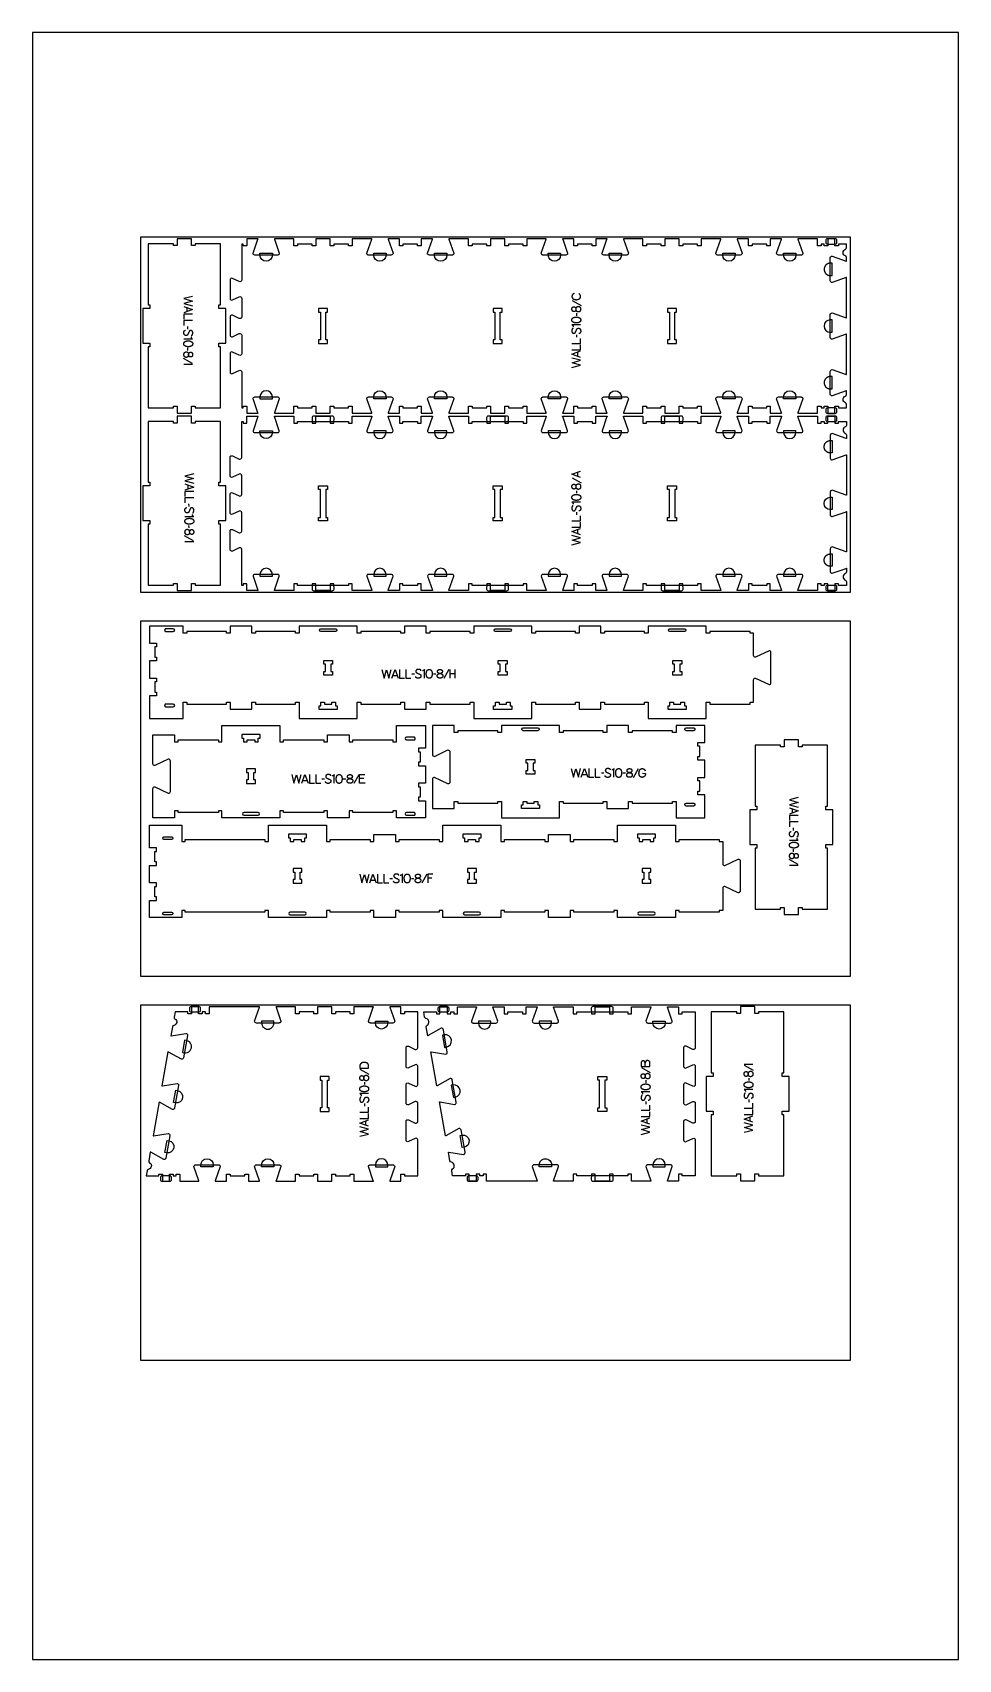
# Model space of a CAD drawing. Extents: x 2032 to 5216, y -10461 to -4867.
import ezdxf

# ---------------------------------------------------------------- set-up
doc = ezdxf.new("R2010")
doc.units = 0
for name, color, linetype in [('0_SHEET_SPRUCEPLY_2440X122', 1, 'CONTINUOUS'), ('1_ANYTOOL_1MMDEEP_LABELS_S', 2, 'CONTINUOUS'), ('3_ANYTOOL_CUTTHROUGH_INSID', 4, 'CONTINUOUS'), ('4_ANYTOOL_CUTTHROUGH_OUTSI', 5, 'CONTINUOUS'), ('5_ANYTOOL_HALF_MILL_9MM_IN', 3, 'CONTINUOUS'), ('DONOTCUT', 18, 'CONTINUOUS')]:
    doc.layers.add(name, color=color, linetype=linetype)

msp = doc.modelspace()

# ---------------------------------------------------------------- linework, layer by layer
at = {"layer": '0_SHEET_SPRUCEPLY_2440X122'}
for points in [[(2403.9, -5571.2), (2403.9, -6791.2), (4843.9, -6791.2), (4843.9, -5571.2)], [(2403.9, -6891.2), (2403.9, -8111.2), (4843.9, -8111.2), (4843.9, -6891.2)], [(2403.9, -8211.2), (2403.9, -9431.2), (4843.9, -9431.2), (4843.9, -8211.2)]]:
    msp.add_lwpolyline(points, close=True, dxfattribs=at)
at = {"layer": '1_ANYTOOL_1MMDEEP_LABELS_S'}
for points in [[(2582.7, -5774.2), (2552.7, -5781.9), (2581.8, -5790.3), (2552.7, -5798.8), (2582.7, -5806.3)], [(2552.7, -5808.9), (2582.7, -5819.8), (2552.7, -5830.8)], [(2562.2, -5812.3), (2562.2, -5827.3)], [(3894.2, -5764.7), (3893.8, -5764.9), (3893.4, -5765), (3893, -5765.2), (3892.6, -5765.4), (3892.2, -5765.6), (3891.9, -5765.8), (3891.5, -5766), (3891.2, -5766.3), (3890.9, -5766.5), (3890.5, -5766.7), (3890.2, -5767), (3889.9, -5767.3), (3889.6, -5767.5), (3889.3, -5767.8), (3889.1, -5768.1), (3888.8, -5768.4), (3888.7, -5768.6), (3888.5, -5768.8), (3888.4, -5768.9), (3888.3, -5769.1), (3888.2, -5769.3), (3888.1, -5769.4), (3888, -5769.6), (3887.9, -5769.8), (3887.8, -5769.9), (3887.7, -5770.1), (3887.6, -5770.3), (3887.5, -5770.5), (3887.4, -5770.7), (3887.3, -5770.8), (3887.3, -5771), (3887.2, -5771.2), (3887.1, -5771.4), (3887.1, -5771.6), (3887, -5771.8), (3887, -5772), (3886.9, -5772.2), (3886.9, -5772.4), (3886.8, -5772.6), (3886.8, -5772.8), (3886.8, -5773), (3886.7, -5773.2), (3886.7, -5773.5), (3886.7, -5773.7), (3886.7, -5773.9), (3886.7, -5774.1), (3886.7, -5774.3), (3886.7, -5774.5), (3886.7, -5774.9), (3886.7, -5775.2), (3886.7, -5775.6), (3886.7, -5775.9), (3886.8, -5776.2), (3886.8, -5776.5), (3886.9, -5776.8), (3887, -5777.1), (3887, -5777.4), (3887.1, -5777.7), (3887.2, -5778), (3887.3, -5778.3), (3887.4, -5778.6), (3887.5, -5778.7), (3887.6, -5778.9), (3887.6, -5779), (3887.7, -5779.1), (3887.8, -5779.3), (3887.8, -5779.4), (3887.9, -5779.5), (3888, -5779.7), (3888.1, -5779.8), (3888.1, -5779.9), (3888.2, -5780), (3888.3, -5780.2), (3888.4, -5780.3), (3888.5, -5780.4), (3888.7, -5780.6), (3888.9, -5780.9), (3889.1, -5781.1), (3889.3, -5781.3), (3889.5, -5781.5), (3889.8, -5781.7), (3890, -5781.9), (3890.3, -5782.1), (3890.5, -5782.3), (3890.8, -5782.5), (3891.1, -5782.7), (3891.4, -5782.9), (3891.9, -5783.2), (3892.5, -5783.5), (3893.1, -5783.8), (3893.8, -5784.1), (3894.4, -5784.4), (3895, -5784.6), (3895.6, -5784.8), (3896.3, -5785), (3896.9, -5785.2), (3897.6, -5785.3), (3898.2, -5785.4), (3898.9, -5785.5), (3899.6, -5785.6), (3900.3, -5785.6), (3901, -5785.7), (3901.7, -5785.7), (3902.4, -5785.7), (3903.1, -5785.6), (3903.7, -5785.6), (3904.4, -5785.5), (3905.1, -5785.4), (3905.7, -5785.3), (3906.4, -5785.1), (3906.7, -5785.1), (3907, -5785), (3907.4, -5784.9), (3907.7, -5784.8), (3908, -5784.7), (3908.3, -5784.6), (3908.6, -5784.5), (3908.9, -5784.3), (3909.6, -5784.1), (3910.2, -5783.8), (3910.8, -5783.5), (3911.4, -5783.2), (3912, -5782.8), (3912.3, -5782.7), (3912.5, -5782.5), (3912.8, -5782.3), (3913.1, -5782.1), (3913.3, -5781.9), (3913.6, -5781.7), (3913.8, -5781.5), (3914, -5781.2), (3914.2, -5781), (3914.4, -5780.8), (3914.6, -5780.5), (3914.7, -5780.4), (3914.8, -5780.3), (3914.9, -5780.2), (3915, -5780), (3915.1, -5779.9), (3915.2, -5779.8), (3915.3, -5779.7), (3915.3, -5779.5), (3915.4, -5779.4), (3915.5, -5779.3), (3915.6, -5779.1), (3915.6, -5779), (3915.8, -5778.7), (3915.9, -5778.4), (3916, -5778.1), (3916.1, -5777.8), (3916.2, -5777.5), (3916.3, -5777.2), (3916.4, -5776.9), (3916.4, -5776.6), (3916.5, -5776.3), (3916.5, -5775.9), (3916.6, -5775.6), (3916.6, -5775.3), (3916.6, -5774.9), (3916.7, -5774.6), (3916.7, -5774.2), (3916.7, -5773.8), (3916.6, -5773.5), (3916.6, -5773.3), (3916.6, -5773.1), (3916.6, -5772.9), (3916.6, -5772.7), (3916.5, -5772.5), (3916.5, -5772.4), (3916.5, -5772.2), (3916.4, -5772), (3916.4, -5771.9), (3916.3, -5771.7), (3916.3, -5771.5), (3916.3, -5771.4), (3916.2, -5771.2), (3916.1, -5771), (3916.1, -5770.9), (3916, -5770.7), (3916, -5770.6), (3915.9, -5770.4), (3915.8, -5770.3), (3915.7, -5770.1), (3915.7, -5770), (3915.6, -5769.8), (3915.5, -5769.7), (3915.4, -5769.5), (3915.3, -5769.4), (3915.2, -5769.2), (3915.1, -5769.1), (3915, -5769), (3914.8, -5768.7), (3914.6, -5768.5), (3914.4, -5768.2), (3914.2, -5767.9), (3913.9, -5767.7), (3913.7, -5767.5), (3913.4, -5767.2), (3913.2, -5767), (3912.9, -5766.8), (3912.6, -5766.6), (3912.3, -5766.4), (3912.1, -5766.1), (3911.8, -5765.9), (3911.5, -5765.8), (3911.2, -5765.6), (3910.8, -5765.4)], [(3887.1, -5788.3), (3917.9, -5805.5)], [(2582.7, -5835.1), (2552.7, -5835.1), (2552.7, -5852.2)], [(2582.7, -5856.9), (2552.7, -5856.9), (2552.7, -5874)], [(3916.7, -5872), (3886.6, -5872), (3886.8, -5872), (3886.9, -5872.1), (3887.1, -5872.1), (3887.2, -5872.1), (3887.3, -5872.1), (3887.5, -5872.2), (3887.6, -5872.2), (3887.7, -5872.3), (3887.9, -5872.3), (3888, -5872.4), (3888.1, -5872.4), (3888.1, -5872.5), (3888.2, -5872.5), (3888.2, -5872.5), (3888.3, -5872.5), (3888.4, -5872.6), (3888.4, -5872.6), (3888.5, -5872.7), (3888.5, -5872.7), (3888.6, -5872.7), (3888.6, -5872.8), (3888.7, -5872.8), (3888.7, -5872.9), (3888.8, -5872.9), (3888.8, -5872.9), (3888.9, -5873), (3888.9, -5873), (3889, -5873.1), (3889, -5873.1), (3889.1, -5873.2), (3889.1, -5873.2), (3889.2, -5873.3), (3889.3, -5873.4), (3889.4, -5873.5), (3889.5, -5873.6), (3889.5, -5873.7), (3889.6, -5873.8), (3889.7, -5873.9), (3889.8, -5874.1), (3889.8, -5874.2), (3889.9, -5874.3), (3890, -5874.5), (3890, -5874.6), (3890.1, -5874.9), (3890.3, -5875.2), (3890.4, -5875.5), (3890.4, -5875.8), (3890.5, -5876), (3890.6, -5876.3), (3890.7, -5876.6), (3890.7, -5876.9), (3890.8, -5877.1), (3890.9, -5877.4), (3890.9, -5877.7), (3890.9, -5877.9), (3891, -5878.2), (3891, -5878.5), (3891, -5878.7), (3891, -5879)], [(3902.8, -5832.3), (3902.9, -5841.1)], [(2578.1, -5908.9), (2578.3, -5908.9), (2578.4, -5908.9), (2578.5, -5908.9), (2578.5, -5908.9), (2578.6, -5908.9), (2578.7, -5908.9), (2578.8, -5908.8), (2578.9, -5908.8), (2579, -5908.8), (2579.1, -5908.8), (2579.2, -5908.8), (2579.2, -5908.8), (2579.3, -5908.7), (2579.4, -5908.7), (2579.5, -5908.7), (2579.6, -5908.7), (2579.6, -5908.6), (2579.7, -5908.6), (2579.8, -5908.6), (2579.9, -5908.5), (2579.9, -5908.5), (2580, -5908.5), (2580.1, -5908.4), (2580.1, -5908.4), (2580.2, -5908.4), (2580.3, -5908.3), (2580.3, -5908.3), (2580.4, -5908.2), (2580.5, -5908.2), (2580.5, -5908.1), (2580.6, -5908.1), (2580.7, -5908), (2580.7, -5908), (2580.8, -5907.9), (2580.8, -5907.9), (2580.9, -5907.8), (2581, -5907.7), (2581, -5907.7), (2581.1, -5907.6), (2581.1, -5907.5), (2581.2, -5907.5), (2581.2, -5907.4), (2581.3, -5907.3), (2581.3, -5907.3), (2581.4, -5907.2), (2581.4, -5907.1), (2581.5, -5907), (2581.5, -5907), (2581.6, -5906.9), (2581.6, -5906.8), (2581.6, -5906.7), (2581.7, -5906.6), (2581.8, -5906.4), (2581.9, -5906.2), (2581.9, -5906), (2582, -5905.8), (2582.1, -5905.6), (2582.3, -5904.8), (2582.5, -5904), (2582.6, -5903.2), (2582.8, -5902.4), (2582.8, -5902.1), (2582.9, -5901.7), (2582.9, -5901.3), (2583, -5901), (2583, -5900.6), (2583, -5900.2), (2583, -5899.9), (2583, -5899.5), (2583, -5899.3), (2583, -5899.1), (2583, -5898.9), (2583, -5898.7), (2583, -5898.5), (2582.9, -5898.4), (2582.9, -5898.2), (2582.9, -5898), (2582.9, -5897.8), (2582.8, -5897.6), (2582.8, -5897.4), (2582.8, -5897.3), (2582.7, -5897.1), (2582.7, -5896.9), (2582.6, -5896.7), (2582.6, -5896.5), (2582.5, -5896.4), (2582.4, -5896.2), (2582.4, -5896), (2582.3, -5895.8), (2582.2, -5895.7), (2582.2, -5895.5), (2582.1, -5895.3), (2582, -5895.2), (2581.9, -5895), (2581.8, -5894.8), (2581.7, -5894.7), (2581.6, -5894.5), (2581.5, -5894.4), (2581.4, -5894.2), (2581.3, -5894), (2581.2, -5893.9), (2581.1, -5893.7), (2581, -5893.6), (2580.8, -5893.4), (2580.7, -5893.3), (2580.6, -5893.2), (2580.5, -5893), (2580.3, -5892.9), (2580.2, -5892.8), (2580, -5892.7), (2579.9, -5892.6), (2579.8, -5892.5), (2579.6, -5892.4), (2579.5, -5892.3), (2579.3, -5892.2), (2579.1, -5892.1), (2579, -5892), (2578.8, -5892), (2578.6, -5891.9), (2578.5, -5891.8), (2578.3, -5891.8), (2578.1, -5891.7), (2577.9, -5891.7), (2577.8, -5891.6), (2577.6, -5891.6), (2577.4, -5891.5), (2577.2, -5891.5), (2577, -5891.5), (2576.8, -5891.4), (2576.6, -5891.4), (2576.4, -5891.4), (2576.2, -5891.4), (2576, -5891.4), (2575.8, -5891.4), (2575.6, -5891.4), (2575.4, -5891.4), (2575.1, -5891.5), (2574.9, -5891.5), (2574.7, -5891.5), (2574.6, -5891.5), (2574.4, -5891.6), (2574.2, -5891.6), (2574, -5891.7), (2573.8, -5891.7), (2573.6, -5891.8), (2573.6, -5891.8), (2573.5, -5891.9), (2573.4, -5891.9), (2573.3, -5891.9), (2573.2, -5892), (2573.1, -5892), (2573.1, -5892.1), (2573, -5892.1), (2572.9, -5892.2), (2572.8, -5892.2), (2572.8, -5892.3), (2572.7, -5892.3), (2572.6, -5892.4), (2572.5, -5892.4), (2572.5, -5892.5), (2572.4, -5892.5), (2572.3, -5892.6), (2572.2, -5892.6), (2572.2, -5892.7), (2572.1, -5892.7), (2572, -5892.8), (2572, -5892.9), (2571.9, -5892.9), (2571.8, -5893), (2571.7, -5893.1), (2571.6, -5893.3), (2571.5, -5893.4), (2571.4, -5893.6), (2571.2, -5893.7), (2571.1, -5893.9), (2571, -5894.1), (2570.9, -5894.2), (2570.5, -5895), (2570.2, -5895.7), (2569.8, -5896.4), (2569.4, -5897.2), (2569.1, -5898), (2568.8, -5898.8), (2568.4, -5899.6), (2568.1, -5900.4), (2567.8, -5901.2), (2567.5, -5902), (2567.1, -5902.8), (2566.8, -5903.6), (2566.4, -5904.3), (2566, -5905.1), (2565.6, -5905.8), (2565.2, -5906.5), (2565.1, -5906.6), (2565, -5906.8), (2564.8, -5906.9), (2564.8, -5907), (2564.7, -5907.1), (2564.7, -5907.2), (2564.6, -5907.2), (2564.5, -5907.3), (2564.5, -5907.4), (2564.4, -5907.4), (2564.3, -5907.5), (2564.3, -5907.6), (2564.2, -5907.6), (2564.1, -5907.7), (2564.1, -5907.7), (2564, -5907.8), (2563.9, -5907.8), (2563.8, -5907.9), (2563.8, -5908), (2563.7, -5908), (2563.6, -5908.1), (2563.5, -5908.1), (2563.5, -5908.1), (2563.4, -5908.2), (2563.3, -5908.2), (2563.2, -5908.3), (2563.1, -5908.3), (2563.1, -5908.4), (2563, -5908.4), (2562.9, -5908.4), (2562.8, -5908.5), (2562.7, -5908.5), (2562.6, -5908.5), (2562.5, -5908.6), (2562.4, -5908.6), (2562.3, -5908.6), (2562.3, -5908.7), (2562.1, -5908.7), (2561.9, -5908.7), (2561.7, -5908.8), (2561.5, -5908.8), (2561.3, -5908.8), (2561.1, -5908.9), (2560.9, -5908.9), (2560.6, -5908.9), (2560.4, -5908.9), (2560.2, -5908.9), (2560, -5908.9), (2559.7, -5908.9), (2559.5, -5908.8), (2559.3, -5908.8), (2559.1, -5908.8), (2558.8, -5908.7), (2558.6, -5908.7), (2558.4, -5908.6), (2558.2, -5908.6), (2558, -5908.5), (2557.8, -5908.5), (2557.6, -5908.4), (2557.4, -5908.3), (2557.2, -5908.3), (2557, -5908.2), (2556.8, -5908.1), (2556.7, -5908), (2556.5, -5907.9), (2556.3, -5907.8), (2556.2, -5907.7), (2556, -5907.6), (2555.8, -5907.5), (2555.7, -5907.3), (2555.5, -5907.2), (2555.4, -5907.1), (2555.2, -5907), (2555.1, -5906.8), (2554.9, -5906.7), (2554.8, -5906.5), (2554.7, -5906.4), (2554.6, -5906.2), (2554.4, -5906), (2554.3, -5905.9), (2554.2, -5905.7), (2554, -5905.3), (2553.8, -5905), (2553.6, -5904.6), (2553.4, -5904.2), (2553.2, -5903.8), (2553.1, -5903.5), (2553, -5903.3), (2552.9, -5903.1), (2552.9, -5902.9), (2552.8, -5902.7), (2552.8, -5902.5), (2552.7, -5902.3), (2552.7, -5902.1), (2552.6, -5901.9), (2552.6, -5901.7), (2552.5, -5901.5), (2552.5, -5901.3), (2552.5, -5901.1), (2552.4, -5900.9), (2552.4, -5900.7), (2552.4, -5900.3), (2552.3, -5899.9), (2552.3, -5899.5), (2552.3, -5899.1), (2552.3, -5898.7), (2552.4, -5898.3), (2552.4, -5897.9), (2552.5, -5897.5), (2552.5, -5897.1), (2552.6, -5896.7), (2552.7, -5896.3), (2552.8, -5895.9), (2552.9, -5895.6), (2553, -5895.2), (2553.2, -5894.8), (2553.3, -5894.5), (2553.5, -5894.1), (2553.7, -5893.8), (2553.9, -5893.4), (2554, -5893.3), (2554.1, -5893.1), (2554.2, -5892.9), (2554.3, -5892.8), (2554.4, -5892.6), (2554.5, -5892.5), (2554.6, -5892.4), (2554.8, -5892.2), (2554.9, -5892.1), (2555, -5892), (2555.1, -5891.9), (2555.3, -5891.8), (2555.3, -5891.7), (2555.4, -5891.6), (2555.5, -5891.6), (2555.5, -5891.5), (2555.6, -5891.5), (2555.7, -5891.5), (2555.8, -5891.4), (2555.8, -5891.4), (2555.9, -5891.3), (2556, -5891.3), (2556.1, -5891.2), (2556.1, -5891.2), (2556.2, -5891.2), (2556.3, -5891.1), (2556.4, -5891.1), (2556.4, -5891.1), (2556.5, -5891), (2556.6, -5891), (2556.7, -5891), (2556.8, -5890.9), (2556.9, -5890.9), (2557.1, -5890.9), (2557.3, -5890.8), (2557.4, -5890.8), (2557.6, -5890.7), (2557.8, -5890.7), (2558, -5890.7), (2558.2, -5890.7), (2558.4, -5890.7), (2558.5, -5890.7)], [(2552.7, -5920.8), (2582.7, -5920.8), (2582.6, -5920.7), (2582.4, -5920.7), (2582.3, -5920.7), (2582.1, -5920.7), (2582, -5920.6), (2581.8, -5920.6), (2581.7, -5920.5), (2581.6, -5920.5), (2581.5, -5920.4), (2581.3, -5920.4), (2581.3, -5920.4), (2581.2, -5920.3), (2581.1, -5920.3), (2581.1, -5920.3), (2581, -5920.2), (2581, -5920.2), (2580.9, -5920.2), (2580.9, -5920.1), (2580.8, -5920.1), (2580.7, -5920), (2580.7, -5920), (2580.6, -5920), (2580.6, -5919.9), (2580.5, -5919.9), (2580.5, -5919.8), (2580.4, -5919.8), (2580.4, -5919.7), (2580.3, -5919.7), (2580.3, -5919.7), (2580.2, -5919.6), (2580.2, -5919.6), (2580.1, -5919.5), (2580.1, -5919.4), (2580, -5919.3), (2579.9, -5919.2), (2579.8, -5919.1), (2579.7, -5918.9), (2579.6, -5918.8), (2579.6, -5918.7), (2579.5, -5918.6), (2579.4, -5918.4), (2579.4, -5918.3), (2579.3, -5918.2), (2579.2, -5917.9), (2579.1, -5917.6), (2579, -5917.3), (2578.9, -5917), (2578.8, -5916.7), (2578.7, -5916.5), (2578.6, -5916.2), (2578.6, -5915.9), (2578.5, -5915.6), (2578.5, -5915.4), (2578.4, -5915.1), (2578.4, -5914.8), (2578.4, -5914.6), (2578.4, -5914.3), (2578.3, -5914), (2578.3, -5913.8)], [(2566.6, -5886.7), (2566.5, -5877.9)], [(3891.2, -5883.9), (3891.1, -5883.9), (3891, -5883.9), (3890.9, -5883.9), (3890.8, -5883.9), (3890.7, -5883.9), (3890.6, -5883.9), (3890.5, -5883.9), (3890.4, -5883.9), (3890.3, -5884), (3890.3, -5884), (3890.2, -5884), (3890.1, -5884), (3890, -5884), (3889.9, -5884.1), (3889.9, -5884.1), (3889.8, -5884.1), (3889.7, -5884.1), (3889.6, -5884.2), (3889.6, -5884.2), (3889.5, -5884.2), (3889.4, -5884.3), (3889.3, -5884.3), (3889.3, -5884.3), (3889.2, -5884.4), (3889.1, -5884.4), (3889.1, -5884.5), (3889, -5884.5), (3888.9, -5884.6), (3888.9, -5884.6), (3888.8, -5884.6), (3888.7, -5884.7), (3888.7, -5884.8), (3888.6, -5884.8), (3888.5, -5884.9), (3888.5, -5884.9), (3888.4, -5885), (3888.4, -5885), (3888.3, -5885.1), (3888.3, -5885.2), (3888.2, -5885.2), (3888.2, -5885.3), (3888.1, -5885.4), (3888.1, -5885.4), (3888, -5885.5), (3888, -5885.6), (3887.9, -5885.6), (3887.9, -5885.7), (3887.8, -5885.8), (3887.8, -5885.9), (3887.7, -5886), (3887.7, -5886), (3887.6, -5886.2), (3887.5, -5886.4), (3887.5, -5886.6), (3887.4, -5886.8), (3887.3, -5887), (3887.3, -5887.2), (3887, -5888), (3886.8, -5888.8), (3886.7, -5889.6), (3886.6, -5890.3), (3886.5, -5890.7), (3886.5, -5891.1), (3886.4, -5891.5), (3886.4, -5891.8), (3886.4, -5892.2), (3886.3, -5892.5), (3886.3, -5892.9), (3886.3, -5893.3), (3886.3, -5893.5), (3886.3, -5893.7), (3886.3, -5893.8), (3886.3, -5894), (3886.4, -5894.2), (3886.4, -5894.4), (3886.4, -5894.6), (3886.4, -5894.8), (3886.5, -5895), (3886.5, -5895.2), (3886.5, -5895.3), (3886.6, -5895.5), (3886.6, -5895.7), (3886.7, -5895.9), (3886.7, -5896.1), (3886.8, -5896.2), (3886.8, -5896.4), (3886.9, -5896.6), (3887, -5896.8), (3887, -5896.9), (3887.1, -5897.1), (3887.2, -5897.3), (3887.3, -5897.4), (3887.3, -5897.6), (3887.4, -5897.8), (3887.5, -5897.9), (3887.6, -5898.1), (3887.7, -5898.2), (3887.8, -5898.4), (3887.9, -5898.6), (3888, -5898.7), (3888.1, -5898.9), (3888.3, -5899), (3888.4, -5899.2), (3888.5, -5899.3), (3888.6, -5899.5), (3888.7, -5899.6), (3888.9, -5899.7), (3889, -5899.8), (3889.1, -5900), (3889.3, -5900.1), (3889.4, -5900.2), (3889.6, -5900.3), (3889.7, -5900.4), (3889.9, -5900.5), (3890, -5900.6), (3890.2, -5900.7), (3890.4, -5900.7), (3890.5, -5900.8), (3890.7, -5900.9), (3890.9, -5901), (3891, -5901), (3891.2, -5901.1), (3891.4, -5901.1), (3891.6, -5901.2), (3891.8, -5901.2), (3891.9, -5901.2), (3892.1, -5901.3), (3892.3, -5901.3), (3892.5, -5901.3), (3892.7, -5901.3), (3892.9, -5901.4), (3893.1, -5901.4), (3893.3, -5901.4), (3893.6, -5901.4), (3893.8, -5901.4), (3894, -5901.3), (3894.2, -5901.3), (3894.4, -5901.3), (3894.6, -5901.3), (3894.8, -5901.2), (3895, -5901.2), (3895.2, -5901.1), (3895.3, -5901.1), (3895.5, -5901), (3895.7, -5901), (3895.8, -5900.9), (3895.9, -5900.9), (3895.9, -5900.9), (3896, -5900.8), (3896.1, -5900.8), (3896.2, -5900.7), (3896.3, -5900.7), (3896.3, -5900.7), (3896.4, -5900.6), (3896.5, -5900.6), (3896.6, -5900.5), (3896.7, -5900.5), (3896.7, -5900.4), (3896.8, -5900.4), (3896.9, -5900.3), (3896.9, -5900.3), (3897, -5900.2), (3897.1, -5900.1), (3897.2, -5900.1), (3897.2, -5900), (3897.3, -5900), (3897.4, -5899.9), (3897.4, -5899.8), (3897.5, -5899.8), (3897.6, -5899.6), (3897.7, -5899.5), (3897.9, -5899.4), (3898, -5899.2), (3898.1, -5899), (3898.2, -5898.9), (3898.3, -5898.7), (3898.4, -5898.5), (3898.8, -5897.8), (3899.2, -5897.1), (3899.5, -5896.3), (3899.9, -5895.6), (3900.2, -5894.8), (3900.6, -5894), (3900.9, -5893.2), (3901.2, -5892.4), (3901.5, -5891.5), (3901.9, -5890.7), (3902.2, -5889.9), (3902.6, -5889.2), (3902.9, -5888.4), (3903.3, -5887.7), (3903.7, -5887), (3904.1, -5886.3), (3904.3, -5886.2), (3904.4, -5886), (3904.5, -5885.8), (3904.5, -5885.8), (3904.6, -5885.7), (3904.7, -5885.6), (3904.7, -5885.6), (3904.8, -5885.5), (3904.9, -5885.4), (3904.9, -5885.3), (3905, -5885.3), (3905.1, -5885.2), (3905.1, -5885.2), (3905.2, -5885.1), (3905.3, -5885), (3905.3, -5885), (3905.4, -5884.9), (3905.5, -5884.9), (3905.6, -5884.8), (3905.6, -5884.8), (3905.7, -5884.7), (3905.8, -5884.7), (3905.9, -5884.6), (3906, -5884.6), (3906, -5884.5), (3906.1, -5884.5), (3906.2, -5884.4), (3906.3, -5884.4), (3906.4, -5884.4), (3906.5, -5884.3), (3906.5, -5884.3), (3906.6, -5884.3), (3906.7, -5884.2), (3906.8, -5884.2), (3906.9, -5884.2), (3907, -5884.1), (3907.1, -5884.1), (3907.3, -5884.1), (3907.5, -5884), (3907.7, -5884), (3907.9, -5884), (3908.1, -5883.9), (3908.3, -5883.9), (3908.5, -5883.9), (3908.7, -5883.9), (3908.9, -5883.9), (3909.1, -5883.9), (3909.4, -5883.9), (3909.6, -5883.9), (3909.8, -5883.9), (3910, -5884), (3910.3, -5884), (3910.5, -5884), (3910.7, -5884.1), (3910.9, -5884.1), (3911.1, -5884.2), (3911.3, -5884.2), (3911.5, -5884.3), (3911.7, -5884.4), (3911.9, -5884.4), (3912.1, -5884.5), (3912.3, -5884.6), (3912.5, -5884.7), (3912.7, -5884.8), (3912.8, -5884.9), (3913, -5885), (3913.2, -5885.1), (3913.3, -5885.2), (3913.5, -5885.3), (3913.7, -5885.4), (3913.8, -5885.5), (3914, -5885.7), (3914.1, -5885.8), (3914.3, -5886), (3914.4, -5886.1), (3914.5, -5886.3), (3914.7, -5886.4), (3914.8, -5886.6), (3914.9, -5886.7), (3915, -5886.9), (3915.1, -5887.1), (3915.4, -5887.5), (3915.6, -5887.8), (3915.8, -5888.2), (3915.9, -5888.6), (3916.1, -5888.9), (3916.3, -5889.3), (3916.3, -5889.5), (3916.4, -5889.7), (3916.5, -5889.9), (3916.5, -5890.1), (3916.6, -5890.3), (3916.6, -5890.5), (3916.7, -5890.7), (3916.7, -5890.9), (3916.8, -5891.1), (3916.8, -5891.3), (3916.8, -5891.5), (3916.9, -5891.7), (3916.9, -5891.9), (3916.9, -5892.1), (3917, -5892.5), (3917, -5892.9), (3917, -5893.3), (3917, -5893.7), (3917, -5894.1), (3917, -5894.5), (3916.9, -5894.9), (3916.9, -5895.3), (3916.8, -5895.7), (3916.7, -5896.1), (3916.6, -5896.5), (3916.5, -5896.8), (3916.4, -5897.2), (3916.3, -5897.6), (3916.2, -5897.9), (3916, -5898.3), (3915.8, -5898.7), (3915.7, -5899), (3915.5, -5899.4), (3915.4, -5899.5), (3915.3, -5899.7), (3915.2, -5899.8), (3915, -5900), (3914.9, -5900.1), (3914.8, -5900.3), (3914.7, -5900.4), (3914.6, -5900.5), (3914.5, -5900.7), (3914.3, -5900.8), (3914.2, -5900.9), (3914.1, -5901), (3914, -5901.1), (3913.9, -5901.1), (3913.9, -5901.2), (3913.8, -5901.2), (3913.7, -5901.3), (3913.6, -5901.3), (3913.6, -5901.4), (3913.5, -5901.4), (3913.4, -5901.4), (3913.4, -5901.5), (3913.3, -5901.5), (3913.2, -5901.6), (3913.1, -5901.6), (3913, -5901.6), (3913, -5901.7), (3912.9, -5901.7), (3912.8, -5901.7), (3912.7, -5901.8), (3912.7, -5901.8), (3912.6, -5901.8), (3912.4, -5901.9), (3912.2, -5901.9), (3912.1, -5902), (3911.9, -5902), (3911.7, -5902), (3911.5, -5902), (3911.4, -5902.1), (3911.2, -5902.1), (3911, -5902.1), (3910.8, -5902.1)], [(3886.7, -5935.9), (3916.7, -5935.9), (3916.7, -5918.8)], [(3902.8, -5906.1), (3902.9, -5914.9)], [(2566.6, -5960.5), (2566.5, -5951.7)], [(3886.7, -5957.7), (3916.7, -5957.7), (3916.7, -5940.6)], [(3916.7, -5983.9), (3886.7, -5973), (3916.7, -5962)], [(3907.1, -5980.4), (3907.1, -5965.5)], [(2582.2, -6004.5), (2551.4, -5987.3)], [(2582.7, -6008), (2552.7, -6008)], [(3886.7, -6018.6), (3916.7, -6010.9), (3887.6, -6002.5), (3916.7, -5994), (3886.7, -5986.5)], [(3916.7, -6396.6), (3886.7, -6385.7), (3916.7, -6374.7)], [(2586.3, -6384.2), (2556.3, -6391.9), (2585.4, -6400.3), (2556.3, -6408.8), (2586.3, -6416.3)], [(2556.3, -6418.9), (2586.3, -6429.8), (2556.3, -6440.8)], [(2565.9, -6422.3), (2565.9, -6437.3)], [(3887.2, -6398.3), (3917.9, -6415.5)], [(3907.1, -6393.1), (3907.1, -6378.2)], [(2586.3, -6445.1), (2556.3, -6445.1), (2556.3, -6462.2)], [(2586.3, -6466.9), (2556.3, -6466.9), (2556.3, -6484)], [(2570.2, -6496.7), (2570.1, -6487.9)], [(3916.7, -6482), (3886.6, -6482), (3886.8, -6482), (3886.9, -6482.1), (3887.1, -6482.1), (3887.2, -6482.1), (3887.4, -6482.2), (3887.5, -6482.2), (3887.6, -6482.3), (3887.8, -6482.3), (3887.9, -6482.4), (3888, -6482.4), (3888.1, -6482.4), (3888.1, -6482.5), (3888.2, -6482.5), (3888.3, -6482.5), (3888.3, -6482.6), (3888.4, -6482.6), (3888.4, -6482.6), (3888.5, -6482.7), (3888.5, -6482.7), (3888.6, -6482.8), (3888.7, -6482.8), (3888.7, -6482.8), (3888.8, -6482.9), (3888.8, -6482.9), (3888.9, -6483), (3888.9, -6483), (3889, -6483), (3889, -6483.1), (3889.1, -6483.1), (3889.1, -6483.2), (3889.2, -6483.2), (3889.2, -6483.3), (3889.3, -6483.4), (3889.4, -6483.5), (3889.5, -6483.6), (3889.6, -6483.7), (3889.6, -6483.8), (3889.7, -6484), (3889.8, -6484.1), (3889.9, -6484.2), (3889.9, -6484.4), (3890, -6484.5), (3890, -6484.6), (3890.2, -6484.9), (3890.3, -6485.2), (3890.4, -6485.5), (3890.5, -6485.8), (3890.6, -6486.1), (3890.6, -6486.3), (3890.7, -6486.6), (3890.8, -6486.9), (3890.8, -6487.2), (3890.9, -6487.4), (3890.9, -6487.7), (3891, -6488), (3891, -6488.2), (3891, -6488.5), (3891, -6488.8), (3891, -6489)], [(3902.8, -6442.3), (3902.9, -6451.1)], [(2581.7, -6518.9), (2581.9, -6518.9), (2582, -6518.9), (2582.1, -6518.9), (2582.2, -6518.9), (2582.3, -6518.9), (2582.4, -6518.9), (2582.5, -6518.8), (2582.5, -6518.8), (2582.6, -6518.8), (2582.7, -6518.8), (2582.8, -6518.8), (2582.9, -6518.8), (2583, -6518.7), (2583, -6518.7), (2583.1, -6518.7), (2583.2, -6518.7), (2583.3, -6518.6), (2583.4, -6518.6), (2583.4, -6518.6), (2583.5, -6518.5), (2583.6, -6518.5), (2583.6, -6518.5), (2583.7, -6518.4), (2583.8, -6518.4), (2583.9, -6518.4), (2583.9, -6518.3), (2584, -6518.3), (2584.1, -6518.2), (2584.1, -6518.2), (2584.2, -6518.1), (2584.3, -6518.1), (2584.3, -6518), (2584.4, -6518), (2584.4, -6517.9), (2584.5, -6517.9), (2584.5, -6517.8), (2584.6, -6517.7), (2584.7, -6517.7), (2584.7, -6517.6), (2584.8, -6517.5), (2584.8, -6517.5), (2584.9, -6517.4), (2584.9, -6517.3), (2585, -6517.3), (2585, -6517.2), (2585.1, -6517.1), (2585.1, -6517), (2585.2, -6517), (2585.2, -6516.9), (2585.2, -6516.8), (2585.3, -6516.7), (2585.4, -6516.6), (2585.5, -6516.4), (2585.5, -6516.2), (2585.6, -6516), (2585.7, -6515.8), (2585.7, -6515.6), (2585.9, -6514.8), (2586.1, -6514), (2586.3, -6513.2), (2586.4, -6512.4), (2586.5, -6512.1), (2586.5, -6511.7), (2586.6, -6511.3), (2586.6, -6511), (2586.6, -6510.6), (2586.6, -6510.2), (2586.7, -6509.9), (2586.7, -6509.5), (2586.7, -6509.3), (2586.7, -6509.1), (2586.6, -6508.9), (2586.6, -6508.7), (2586.6, -6508.5), (2586.6, -6508.4), (2586.6, -6508.2), (2586.5, -6508), (2586.5, -6507.8), (2586.5, -6507.6), (2586.4, -6507.4), (2586.4, -6507.3), (2586.4, -6507.1), (2586.3, -6506.9), (2586.3, -6506.7), (2586.2, -6506.5), (2586.1, -6506.4), (2586.1, -6506.2), (2586, -6506), (2586, -6505.8), (2585.9, -6505.7), (2585.8, -6505.5), (2585.7, -6505.3), (2585.6, -6505.2), (2585.6, -6505), (2585.5, -6504.8), (2585.4, -6504.7), (2585.3, -6504.5), (2585.2, -6504.4), (2585.1, -6504.2), (2585, -6504), (2584.8, -6503.9), (2584.7, -6503.7), (2584.6, -6503.6), (2584.5, -6503.4), (2584.4, -6503.3), (2584.2, -6503.2), (2584.1, -6503), (2584, -6502.9), (2583.8, -6502.8), (2583.7, -6502.7), (2583.5, -6502.6), (2583.4, -6502.5), (2583.3, -6502.4), (2583.1, -6502.3), (2582.9, -6502.2), (2582.8, -6502.1), (2582.6, -6502), (2582.5, -6502), (2582.3, -6501.9), (2582.1, -6501.8), (2582, -6501.8), (2581.8, -6501.7), (2581.6, -6501.7), (2581.4, -6501.6), (2581.2, -6501.6), (2581, -6501.5), (2580.8, -6501.5), (2580.7, -6501.5), (2580.5, -6501.4), (2580.3, -6501.4), (2580.1, -6501.4), (2579.8, -6501.4), (2579.6, -6501.4), (2579.4, -6501.4), (2579.2, -6501.4), (2579, -6501.4), (2578.8, -6501.5), (2578.6, -6501.5), (2578.4, -6501.5), (2578.2, -6501.5), (2578, -6501.6), (2577.8, -6501.6), (2577.6, -6501.7), (2577.5, -6501.7), (2577.3, -6501.8), (2577.2, -6501.8), (2577.1, -6501.9), (2577, -6501.9), (2577, -6501.9), (2576.9, -6502), (2576.8, -6502), (2576.7, -6502.1), (2576.6, -6502.1), (2576.6, -6502.2), (2576.5, -6502.2), (2576.4, -6502.3), (2576.3, -6502.3), (2576.2, -6502.4), (2576.2, -6502.4), (2576.1, -6502.5), (2576, -6502.5), (2576, -6502.6), (2575.9, -6502.6), (2575.8, -6502.7), (2575.8, -6502.7), (2575.7, -6502.8), (2575.6, -6502.9), (2575.6, -6502.9), (2575.5, -6503), (2575.4, -6503.1), (2575.2, -6503.3), (2575.1, -6503.4), (2575, -6503.6), (2574.9, -6503.7), (2574.8, -6503.9), (2574.7, -6504.1), (2574.6, -6504.2), (2574.2, -6505), (2573.8, -6505.7), (2573.4, -6506.4), (2573.1, -6507.2), (2572.7, -6508), (2572.4, -6508.8), (2572.1, -6509.6), (2571.8, -6510.4), (2571.5, -6511.2), (2571.1, -6512), (2570.8, -6512.8), (2570.4, -6513.6), (2570, -6514.3), (2569.7, -6515.1), (2569.3, -6515.8), (2568.8, -6516.5), (2568.7, -6516.6), (2568.6, -6516.8), (2568.5, -6516.9), (2568.4, -6517), (2568.4, -6517.1), (2568.3, -6517.2), (2568.2, -6517.2), (2568.2, -6517.3), (2568.1, -6517.4), (2568.1, -6517.4), (2568, -6517.5), (2567.9, -6517.6), (2567.9, -6517.6), (2567.8, -6517.7), (2567.7, -6517.7), (2567.6, -6517.8), (2567.6, -6517.8), (2567.5, -6517.9), (2567.4, -6518), (2567.3, -6518), (2567.3, -6518.1), (2567.2, -6518.1), (2567.1, -6518.1), (2567, -6518.2), (2566.9, -6518.2), (2566.9, -6518.3), (2566.8, -6518.3), (2566.7, -6518.4), (2566.6, -6518.4), (2566.5, -6518.4), (2566.4, -6518.5), (2566.4, -6518.5), (2566.3, -6518.5), (2566.2, -6518.6), (2566.1, -6518.6), (2566, -6518.6), (2565.9, -6518.7), (2565.7, -6518.7), (2565.5, -6518.7), (2565.3, -6518.8), (2565.1, -6518.8), (2564.9, -6518.8), (2564.7, -6518.9), (2564.5, -6518.9), (2564.3, -6518.9), (2564.1, -6518.9), (2563.8, -6518.9), (2563.6, -6518.9), (2563.4, -6518.9), (2563.2, -6518.8), (2562.9, -6518.8), (2562.7, -6518.8), (2562.5, -6518.7), (2562.3, -6518.7), (2562.1, -6518.6), (2561.9, -6518.6), (2561.6, -6518.5), (2561.4, -6518.5), (2561.2, -6518.4), (2561.1, -6518.3), (2560.9, -6518.3), (2560.7, -6518.2), (2560.5, -6518.1), (2560.3, -6518), (2560.1, -6517.9), (2560, -6517.8), (2559.8, -6517.7), (2559.6, -6517.6), (2559.5, -6517.5), (2559.3, -6517.3), (2559.2, -6517.2), (2559, -6517.1), (2558.9, -6517), (2558.7, -6516.8), (2558.6, -6516.7), (2558.5, -6516.5), (2558.3, -6516.4), (2558.2, -6516.2), (2558.1, -6516), (2558, -6515.9), (2557.8, -6515.7), (2557.6, -6515.3), (2557.4, -6515), (2557.2, -6514.6), (2557, -6514.2), (2556.9, -6513.8), (2556.7, -6513.5), (2556.7, -6513.3), (2556.6, -6513.1), (2556.5, -6512.9), (2556.5, -6512.7), (2556.4, -6512.5), (2556.4, -6512.3), (2556.3, -6512.1), (2556.3, -6511.9), (2556.2, -6511.7), (2556.2, -6511.5), (2556.1, -6511.3), (2556.1, -6511.1), (2556.1, -6510.9), (2556.1, -6510.7), (2556, -6510.3), (2556, -6509.9), (2556, -6509.5), (2556, -6509.1), (2556, -6508.7), (2556, -6508.3), (2556.1, -6507.9), (2556.1, -6507.5), (2556.2, -6507.1), (2556.3, -6506.7), (2556.3, -6506.3), (2556.4, -6505.9), (2556.6, -6505.6), (2556.7, -6505.2), (2556.8, -6504.8), (2557, -6504.5), (2557.1, -6504.1), (2557.3, -6503.8), (2557.5, -6503.4), (2557.6, -6503.3), (2557.7, -6503.1), (2557.8, -6502.9), (2557.9, -6502.8), (2558.1, -6502.6), (2558.2, -6502.5), (2558.3, -6502.4), (2558.4, -6502.2), (2558.5, -6502.1), (2558.7, -6502), (2558.8, -6501.9), (2558.9, -6501.8), (2559, -6501.7), (2559.1, -6501.6), (2559.1, -6501.6), (2559.2, -6501.5), (2559.3, -6501.5), (2559.3, -6501.5), (2559.4, -6501.4), (2559.5, -6501.4), (2559.6, -6501.3), (2559.6, -6501.3), (2559.7, -6501.2), (2559.8, -6501.2), (2559.9, -6501.2), (2559.9, -6501.1), (2560, -6501.1), (2560.1, -6501.1), (2560.2, -6501), (2560.2, -6501), (2560.3, -6501), (2560.4, -6500.9), (2560.6, -6500.9), (2560.7, -6500.9), (2560.9, -6500.8), (2561.1, -6500.8), (2561.3, -6500.7), (2561.4, -6500.7), (2561.6, -6500.7), (2561.8, -6500.7), (2562, -6500.7), (2562.2, -6500.7)], [(2556.3, -6530.8), (2586.4, -6530.8), (2586.2, -6530.7), (2586.1, -6530.7), (2585.9, -6530.7), (2585.8, -6530.7), (2585.6, -6530.6), (2585.5, -6530.6), (2585.4, -6530.5), (2585.2, -6530.5), (2585.1, -6530.4), (2585, -6530.4), (2584.9, -6530.4), (2584.9, -6530.3), (2584.8, -6530.3), (2584.7, -6530.3), (2584.7, -6530.2), (2584.6, -6530.2), (2584.6, -6530.2), (2584.5, -6530.1), (2584.5, -6530.1), (2584.4, -6530), (2584.3, -6530), (2584.3, -6530), (2584.2, -6529.9), (2584.2, -6529.9), (2584.1, -6529.8), (2584.1, -6529.8), (2584, -6529.7), (2584, -6529.7), (2583.9, -6529.7), (2583.9, -6529.6), (2583.8, -6529.6), (2583.8, -6529.5), (2583.7, -6529.4), (2583.6, -6529.3), (2583.5, -6529.2), (2583.4, -6529.1), (2583.4, -6528.9), (2583.3, -6528.8), (2583.2, -6528.7), (2583.1, -6528.6), (2583.1, -6528.4), (2583, -6528.3), (2583, -6528.2), (2582.8, -6527.9), (2582.7, -6527.6), (2582.6, -6527.3), (2582.5, -6527), (2582.4, -6526.7), (2582.4, -6526.5), (2582.3, -6526.2), (2582.2, -6525.9), (2582.2, -6525.6), (2582.1, -6525.4), (2582.1, -6525.1), (2582.1, -6524.8), (2582, -6524.6), (2582, -6524.3), (2582, -6524), (2582, -6523.8)], [(3891.3, -6493.9), (3891.1, -6493.9), (3891, -6493.9), (3890.9, -6493.9), (3890.8, -6493.9), (3890.7, -6493.9), (3890.6, -6493.9), (3890.5, -6494), (3890.5, -6494), (3890.4, -6494), (3890.3, -6494), (3890.2, -6494), (3890.1, -6494), (3890, -6494.1), (3890, -6494.1), (3889.9, -6494.1), (3889.8, -6494.1), (3889.7, -6494.2), (3889.6, -6494.2), (3889.6, -6494.2), (3889.5, -6494.3), (3889.4, -6494.3), (3889.4, -6494.3), (3889.3, -6494.4), (3889.2, -6494.4), (3889.1, -6494.4), (3889.1, -6494.5), (3889, -6494.5), (3888.9, -6494.6), (3888.9, -6494.6), (3888.8, -6494.7), (3888.8, -6494.7), (3888.7, -6494.8), (3888.6, -6494.8), (3888.6, -6494.9), (3888.5, -6494.9), (3888.5, -6495), (3888.4, -6495.1), (3888.3, -6495.1), (3888.3, -6495.2), (3888.2, -6495.2), (3888.2, -6495.3), (3888.1, -6495.4), (3888.1, -6495.4), (3888, -6495.5), (3888, -6495.6), (3887.9, -6495.7), (3887.9, -6495.7), (3887.8, -6495.8), (3887.8, -6495.9), (3887.8, -6496), (3887.7, -6496.1), (3887.6, -6496.2), (3887.6, -6496.4), (3887.5, -6496.6), (3887.4, -6496.8), (3887.3, -6497), (3887.3, -6497.2), (3887.1, -6498), (3886.9, -6498.8), (3886.7, -6499.6), (3886.6, -6500.3), (3886.5, -6500.7), (3886.5, -6501.1), (3886.4, -6501.5), (3886.4, -6501.8), (3886.4, -6502.2), (3886.4, -6502.6), (3886.3, -6502.9), (3886.3, -6503.3), (3886.3, -6503.5), (3886.3, -6503.7), (3886.4, -6503.9), (3886.4, -6504.1), (3886.4, -6504.2), (3886.4, -6504.4), (3886.4, -6504.6), (3886.5, -6504.8), (3886.5, -6505), (3886.5, -6505.2), (3886.6, -6505.4), (3886.6, -6505.5), (3886.6, -6505.7), (3886.7, -6505.9), (3886.7, -6506.1), (3886.8, -6506.3), (3886.9, -6506.4), (3886.9, -6506.6), (3887, -6506.8), (3887.1, -6506.9), (3887.1, -6507.1), (3887.2, -6507.3), (3887.3, -6507.5), (3887.4, -6507.6), (3887.5, -6507.8), (3887.5, -6507.9), (3887.6, -6508.1), (3887.7, -6508.3), (3887.8, -6508.4), (3887.9, -6508.6), (3888, -6508.7), (3888.2, -6508.9), (3888.3, -6509.1), (3888.4, -6509.2), (3888.5, -6509.3), (3888.6, -6509.5), (3888.8, -6509.6), (3888.9, -6509.7), (3889, -6509.9), (3889.2, -6510), (3889.3, -6510.1), (3889.5, -6510.2), (3889.6, -6510.3), (3889.7, -6510.4), (3889.9, -6510.5), (3890.1, -6510.6), (3890.2, -6510.7), (3890.4, -6510.8), (3890.5, -6510.8), (3890.7, -6510.9), (3890.9, -6511), (3891, -6511), (3891.2, -6511.1), (3891.4, -6511.1), (3891.6, -6511.2), (3891.8, -6511.2), (3892, -6511.3), (3892.2, -6511.3), (3892.3, -6511.3), (3892.5, -6511.3), (3892.7, -6511.4), (3893, -6511.4), (3893.2, -6511.4), (3893.4, -6511.4), (3893.6, -6511.4), (3893.8, -6511.4), (3894, -6511.4), (3894.2, -6511.3), (3894.4, -6511.3), (3894.6, -6511.3), (3894.8, -6511.3), (3895, -6511.2), (3895.2, -6511.2), (3895.4, -6511.1), (3895.5, -6511.1), (3895.7, -6511), (3895.8, -6511), (3895.9, -6510.9), (3896, -6510.9), (3896, -6510.8), (3896.1, -6510.8), (3896.2, -6510.8), (3896.3, -6510.7), (3896.4, -6510.7), (3896.4, -6510.6), (3896.5, -6510.6), (3896.6, -6510.5), (3896.7, -6510.5), (3896.8, -6510.4), (3896.8, -6510.4), (3896.9, -6510.3), (3897, -6510.3), (3897, -6510.2), (3897.1, -6510.2), (3897.2, -6510.1), (3897.2, -6510), (3897.3, -6510), (3897.4, -6509.9), (3897.4, -6509.9), (3897.5, -6509.8), (3897.6, -6509.7), (3897.8, -6509.5), (3897.9, -6509.4), (3898, -6509.2), (3898.1, -6509.1), (3898.2, -6508.9), (3898.3, -6508.7), (3898.4, -6508.6), (3898.8, -6507.8), (3899.2, -6507.1), (3899.6, -6506.4), (3899.9, -6505.6), (3900.3, -6504.8), (3900.6, -6504), (3900.9, -6503.2), (3901.2, -6502.4), (3901.5, -6501.6), (3901.9, -6500.8), (3902.2, -6500), (3902.6, -6499.2), (3903, -6498.5), (3903.3, -6497.7), (3903.7, -6497), (3904.2, -6496.3), (3904.3, -6496.2), (3904.4, -6496), (3904.5, -6495.9), (3904.6, -6495.8), (3904.6, -6495.7), (3904.7, -6495.6), (3904.8, -6495.6), (3904.8, -6495.5), (3904.9, -6495.4), (3904.9, -6495.4), (3905, -6495.3), (3905.1, -6495.2), (3905.2, -6495.2), (3905.2, -6495.1), (3905.3, -6495.1), (3905.4, -6495), (3905.4, -6494.9), (3905.5, -6494.9), (3905.6, -6494.8), (3905.7, -6494.8), (3905.7, -6494.7), (3905.8, -6494.7), (3905.9, -6494.6), (3906, -6494.6), (3906.1, -6494.6), (3906.1, -6494.5), (3906.2, -6494.5), (3906.3, -6494.4), (3906.4, -6494.4), (3906.5, -6494.4), (3906.6, -6494.3), (3906.6, -6494.3), (3906.7, -6494.3), (3906.8, -6494.2), (3906.9, -6494.2), (3907, -6494.2), (3907.1, -6494.1), (3907.3, -6494.1), (3907.5, -6494), (3907.7, -6494), (3907.9, -6494), (3908.1, -6494), (3908.3, -6493.9), (3908.5, -6493.9), (3908.7, -6493.9), (3908.9, -6493.9), (3909.2, -6493.9), (3909.4, -6493.9), (3909.6, -6493.9), (3909.8, -6494), (3910.1, -6494), (3910.3, -6494), (3910.5, -6494.1), (3910.7, -6494.1), (3910.9, -6494.1), (3911.2, -6494.2), (3911.4, -6494.3), (3911.6, -6494.3), (3911.8, -6494.4), (3911.9, -6494.5), (3912.1, -6494.5), (3912.3, -6494.6), (3912.5, -6494.7), (3912.7, -6494.8), (3912.9, -6494.9), (3913, -6495), (3913.2, -6495.1), (3913.4, -6495.2), (3913.5, -6495.3), (3913.7, -6495.4), (3913.8, -6495.6), (3914, -6495.7), (3914.1, -6495.8), (3914.3, -6496), (3914.4, -6496.1), (3914.5, -6496.3), (3914.7, -6496.4), (3914.8, -6496.6), (3914.9, -6496.8), (3915, -6496.9), (3915.2, -6497.1), (3915.4, -6497.5), (3915.6, -6497.8), (3915.8, -6498.2), (3916, -6498.6), (3916.1, -6499), (3916.3, -6499.3), (3916.3, -6499.5), (3916.4, -6499.7), (3916.5, -6499.9), (3916.5, -6500.1), (3916.6, -6500.3), (3916.6, -6500.5), (3916.7, -6500.7), (3916.7, -6500.9), (3916.8, -6501.1), (3916.8, -6501.3), (3916.9, -6501.5), (3916.9, -6501.7), (3916.9, -6501.9), (3916.9, -6502.1), (3917, -6502.5), (3917, -6502.9), (3917, -6503.3), (3917, -6503.7), (3917, -6504.1), (3917, -6504.5), (3916.9, -6504.9), (3916.9, -6505.3), (3916.8, -6505.7), (3916.8, -6506.1), (3916.7, -6506.5), (3916.6, -6506.9), (3916.4, -6507.2), (3916.3, -6507.6), (3916.2, -6508), (3916, -6508.3), (3915.9, -6508.7), (3915.7, -6509), (3915.5, -6509.4), (3915.4, -6509.5), (3915.3, -6509.7), (3915.2, -6509.9), (3915.1, -6510), (3915, -6510.2), (3914.8, -6510.3), (3914.7, -6510.4), (3914.6, -6510.6), (3914.5, -6510.7), (3914.3, -6510.8), (3914.2, -6510.9), (3914.1, -6511), (3914, -6511.1), (3913.9, -6511.1), (3913.9, -6511.2), (3913.8, -6511.2), (3913.7, -6511.3), (3913.7, -6511.3), (3913.6, -6511.4), (3913.5, -6511.4), (3913.4, -6511.5), (3913.4, -6511.5), (3913.3, -6511.6), (3913.2, -6511.6), (3913.1, -6511.6), (3913.1, -6511.7), (3913, -6511.7), (3912.9, -6511.7), (3912.8, -6511.8), (3912.8, -6511.8), (3912.7, -6511.8), (3912.6, -6511.8), (3912.4, -6511.9), (3912.3, -6511.9), (3912.1, -6512), (3911.9, -6512), (3911.7, -6512), (3911.6, -6512.1), (3911.4, -6512.1), (3911.2, -6512.1), (3911, -6512.1), (3910.8, -6512.1)], [(3886.7, -6545.9), (3916.7, -6545.9), (3916.7, -6528.8)], [(3902.8, -6516.1), (3902.9, -6524.9)], [(2585.8, -6614.5), (2555.1, -6597.3)], [(2570.2, -6570.5), (2570.1, -6561.7)], [(3886.7, -6567.7), (3916.7, -6567.7), (3916.7, -6550.6)], [(3916.7, -6593.9), (3886.7, -6583), (3916.7, -6572)], [(3886.7, -6628.6), (3916.7, -6620.9), (3887.6, -6612.5), (3916.7, -6604), (3886.7, -6596.5)], [(3907.1, -6590.5), (3907.1, -6575.5)], [(2586.3, -6618), (2556.3, -6618)], [(3232.9, -7056.9), (3240.6, -7086.9), (3249.1, -7057.8), (3257.5, -7086.9), (3265, -7056.9)], [(3267.6, -7086.9), (3278.5, -7056.9), (3289.6, -7086.9)], [(3271.1, -7077.4), (3286, -7077.4)], [(3293.8, -7056.9), (3293.8, -7086.9), (3310.9, -7086.9)], [(3315.7, -7056.9), (3315.7, -7086.9), (3332.8, -7086.9)], [(3345.4, -7073), (3336.6, -7073.1)], [(3367.6, -7061.5), (3367.6, -7061.3), (3367.6, -7061.2), (3367.6, -7061.1), (3367.6, -7061.1), (3367.6, -7061), (3367.6, -7060.9), (3367.6, -7060.8), (3367.6, -7060.7), (3367.6, -7060.6), (3367.5, -7060.5), (3367.5, -7060.4), (3367.5, -7060.4), (3367.5, -7060.3), (3367.5, -7060.2), (3367.4, -7060.1), (3367.4, -7060), (3367.4, -7060), (3367.3, -7059.9), (3367.3, -7059.8), (3367.3, -7059.7), (3367.3, -7059.7), (3367.2, -7059.6), (3367.2, -7059.5), (3367.1, -7059.5), (3367.1, -7059.4), (3367.1, -7059.3), (3367, -7059.3), (3367, -7059.2), (3366.9, -7059.1), (3366.9, -7059.1), (3366.8, -7059), (3366.8, -7058.9), (3366.7, -7058.9), (3366.7, -7058.8), (3366.6, -7058.8), (3366.5, -7058.7), (3366.5, -7058.6), (3366.4, -7058.6), (3366.4, -7058.5), (3366.3, -7058.5), (3366.2, -7058.4), (3366.2, -7058.4), (3366.1, -7058.3), (3366, -7058.3), (3365.9, -7058.2), (3365.9, -7058.2), (3365.8, -7058.1), (3365.7, -7058.1), (3365.6, -7058), (3365.6, -7058), (3365.5, -7058), (3365.3, -7057.9), (3365.1, -7057.8), (3364.9, -7057.7), (3364.8, -7057.7), (3364.6, -7057.6), (3364.4, -7057.5), (3363.5, -7057.3), (3362.7, -7057.1), (3362, -7057), (3361.2, -7056.8), (3360.8, -7056.8), (3360.4, -7056.7), (3360.1, -7056.7), (3359.7, -7056.6), (3359.3, -7056.6), (3359, -7056.6), (3358.6, -7056.6), (3358.3, -7056.6), (3358.1, -7056.6), (3357.9, -7056.6), (3357.7, -7056.6), (3357.5, -7056.6), (3357.3, -7056.6), (3357.1, -7056.7), (3356.9, -7056.7), (3356.7, -7056.7), (3356.5, -7056.7), (3356.4, -7056.8), (3356.2, -7056.8), (3356, -7056.8), (3355.8, -7056.9), (3355.6, -7056.9), (3355.5, -7057), (3355.3, -7057), (3355.1, -7057.1), (3354.9, -7057.2), (3354.8, -7057.2), (3354.6, -7057.3), (3354.4, -7057.4), (3354.3, -7057.4), (3354.1, -7057.5), (3353.9, -7057.6), (3353.8, -7057.7), (3353.6, -7057.8), (3353.4, -7057.9), (3353.3, -7058), (3353.1, -7058.1), (3353, -7058.2), (3352.8, -7058.3), (3352.6, -7058.4), (3352.5, -7058.5), (3352.3, -7058.6), (3352.2, -7058.8), (3352.1, -7058.9), (3351.9, -7059), (3351.8, -7059.1), (3351.7, -7059.3), (3351.6, -7059.4), (3351.4, -7059.6), (3351.3, -7059.7), (3351.2, -7059.8), (3351.1, -7060), (3351, -7060.1), (3350.9, -7060.3), (3350.9, -7060.5), (3350.8, -7060.6), (3350.7, -7060.8), (3350.6, -7061), (3350.6, -7061.1), (3350.5, -7061.3), (3350.4, -7061.5), (3350.4, -7061.7), (3350.3, -7061.8), (3350.3, -7062), (3350.3, -7062.2), (3350.2, -7062.4), (3350.2, -7062.6), (3350.2, -7062.8), (3350.2, -7063), (3350.2, -7063.2), (3350.2, -7063.4), (3350.2, -7063.6), (3350.2, -7063.8), (3350.2, -7064), (3350.2, -7064.2), (3350.2, -7064.5), (3350.2, -7064.7), (3350.3, -7064.9), (3350.3, -7065), (3350.3, -7065.2), (3350.4, -7065.4), (3350.4, -7065.6), (3350.5, -7065.8), (3350.6, -7066), (3350.6, -7066), (3350.6, -7066.1), (3350.7, -7066.2), (3350.7, -7066.3), (3350.7, -7066.4), (3350.8, -7066.5), (3350.8, -7066.5), (3350.9, -7066.6), (3350.9, -7066.7), (3351, -7066.8), (3351, -7066.8), (3351, -7066.9), (3351.1, -7067), (3351.1, -7067.1), (3351.2, -7067.1), (3351.3, -7067.2), (3351.3, -7067.3), (3351.4, -7067.4), (3351.4, -7067.4), (3351.5, -7067.5), (3351.6, -7067.6), (3351.6, -7067.6), (3351.7, -7067.7), (3351.7, -7067.8), (3351.9, -7067.9), (3352, -7068), (3352.2, -7068.1), (3352.3, -7068.2), (3352.5, -7068.4), (3352.6, -7068.5), (3352.8, -7068.6), (3353, -7068.7), (3353.7, -7069.1), (3354.4, -7069.4), (3355.2, -7069.8), (3355.9, -7070.2), (3356.7, -7070.5), (3357.5, -7070.8), (3358.3, -7071.2), (3359.2, -7071.5), (3360, -7071.8), (3360.8, -7072.1), (3361.6, -7072.5), (3362.3, -7072.8), (3363.1, -7073.2), (3363.8, -7073.6), (3364.5, -7074), (3365.2, -7074.4), (3365.4, -7074.5), (3365.5, -7074.6), (3365.7, -7074.8), (3365.7, -7074.8), (3365.8, -7074.9), (3365.9, -7074.9), (3366, -7075), (3366, -7075.1), (3366.1, -7075.1), (3366.2, -7075.2), (3366.2, -7075.3), (3366.3, -7075.3), (3366.4, -7075.4), (3366.4, -7075.5), (3366.5, -7075.5), (3366.5, -7075.6), (3366.6, -7075.7), (3366.6, -7075.8), (3366.7, -7075.8), (3366.7, -7075.9), (3366.8, -7076), (3366.8, -7076.1), (3366.9, -7076.1), (3366.9, -7076.2), (3367, -7076.3), (3367, -7076.4), (3367.1, -7076.5), (3367.1, -7076.5), (3367.1, -7076.6), (3367.2, -7076.7), (3367.2, -7076.8), (3367.3, -7076.9), (3367.3, -7077), (3367.3, -7077.1), (3367.3, -7077.2), (3367.4, -7077.3), (3367.4, -7077.3), (3367.4, -7077.5), (3367.5, -7077.7), (3367.5, -7077.9), (3367.6, -7078.1), (3367.6, -7078.3), (3367.6, -7078.5), (3367.6, -7078.7), (3367.6, -7079), (3367.6, -7079.2), (3367.6, -7079.4), (3367.6, -7079.6), (3367.6, -7079.9), (3367.6, -7080.1), (3367.5, -7080.3), (3367.5, -7080.5), (3367.5, -7080.8), (3367.4, -7081), (3367.4, -7081.2), (3367.3, -7081.4), (3367.3, -7081.6), (3367.2, -7081.8), (3367.2, -7082), (3367.1, -7082.2), (3367, -7082.4), (3366.9, -7082.6), (3366.8, -7082.8), (3366.7, -7082.9), (3366.7, -7083.1), (3366.6, -7083.3), (3366.4, -7083.4), (3366.3, -7083.6), (3366.2, -7083.8), (3366.1, -7083.9), (3366, -7084.1), (3365.8, -7084.2), (3365.7, -7084.4), (3365.6, -7084.5), (3365.4, -7084.7), (3365.3, -7084.8), (3365.1, -7084.9), (3364.9, -7085), (3364.8, -7085.2), (3364.6, -7085.3), (3364.4, -7085.4), (3364.1, -7085.6), (3363.7, -7085.8), (3363.3, -7086), (3363, -7086.2), (3362.6, -7086.4), (3362.2, -7086.5), (3362, -7086.6), (3361.8, -7086.7), (3361.6, -7086.7), (3361.4, -7086.8), (3361.2, -7086.8), (3361.1, -7086.9), (3360.9, -7086.9), (3360.7, -7087), (3360.5, -7087), (3360.3, -7087.1), (3360.1, -7087.1), (3359.9, -7087.1), (3359.7, -7087.2), (3359.5, -7087.2), (3359.1, -7087.2), (3358.6, -7087.3), (3358.2, -7087.3), (3357.8, -7087.3), (3357.4, -7087.3), (3357, -7087.2), (3356.6, -7087.2), (3356.2, -7087.1), (3355.8, -7087.1), (3355.4, -7087), (3355.1, -7086.9), (3354.7, -7086.8), (3354.3, -7086.7), (3353.9, -7086.6), (3353.6, -7086.4), (3353.2, -7086.3), (3352.9, -7086.1), (3352.5, -7085.9), (3352.2, -7085.7), (3352, -7085.6), (3351.8, -7085.5), (3351.7, -7085.4), (3351.5, -7085.3), (3351.4, -7085.2), (3351.2, -7085.1), (3351.1, -7085), (3351, -7084.8), (3350.8, -7084.7), (3350.7, -7084.6), (3350.6, -7084.5), (3350.5, -7084.3), (3350.4, -7084.3), (3350.4, -7084.2), (3350.3, -7084.1), (3350.3, -7084.1), (3350.2, -7084), (3350.2, -7083.9), (3350.2, -7083.8), (3350.1, -7083.8), (3350.1, -7083.7), (3350, -7083.6), (3350, -7083.5), (3349.9, -7083.5), (3349.9, -7083.4), (3349.9, -7083.3), (3349.8, -7083.2), (3349.8, -7083.2), (3349.8, -7083.1), (3349.7, -7083), (3349.7, -7082.9), (3349.7, -7082.8), (3349.6, -7082.7), (3349.6, -7082.5), (3349.6, -7082.3), (3349.5, -7082.2), (3349.5, -7082), (3349.5, -7081.8), (3349.4, -7081.6), (3349.4, -7081.4), (3349.4, -7081.2), (3349.4, -7081.1)], [(3379.5, -7086.9), (3379.5, -7056.9), (3379.5, -7057), (3379.5, -7057.2), (3379.4, -7057.3), (3379.4, -7057.5), (3379.4, -7057.6), (3379.3, -7057.8), (3379.3, -7057.9), (3379.2, -7058), (3379.2, -7058.1), (3379.1, -7058.3), (3379.1, -7058.3), (3379.1, -7058.4), (3379, -7058.5), (3379, -7058.5), (3379, -7058.6), (3378.9, -7058.6), (3378.9, -7058.7), (3378.9, -7058.7), (3378.8, -7058.8), (3378.8, -7058.9), (3378.7, -7058.9), (3378.7, -7059), (3378.7, -7059), (3378.6, -7059.1), (3378.6, -7059.1), (3378.5, -7059.2), (3378.5, -7059.2), (3378.4, -7059.3), (3378.4, -7059.3), (3378.3, -7059.4), (3378.3, -7059.4), (3378.2, -7059.5), (3378.1, -7059.5), (3378, -7059.6), (3377.9, -7059.7), (3377.8, -7059.8), (3377.7, -7059.9), (3377.6, -7060), (3377.4, -7060), (3377.3, -7060.1), (3377.2, -7060.2), (3377, -7060.2), (3376.9, -7060.3), (3376.6, -7060.4), (3376.3, -7060.5), (3376, -7060.6), (3375.8, -7060.7), (3375.5, -7060.8), (3375.2, -7060.9), (3374.9, -7061), (3374.6, -7061), (3374.4, -7061.1), (3374.1, -7061.1), (3373.8, -7061.2), (3373.6, -7061.2), (3373.3, -7061.2), (3373, -7061.2), (3372.8, -7061.3), (3372.5, -7061.3)], [(3419.2, -7073), (3410.5, -7073.1)], [(3463.2, -7057.4), (3446, -7088.2)], [(3466.7, -7056.9), (3466.7, -7086.9)], [(3485, -7071.6), (3466.7, -7071.6)], [(3485, -7086.9), (3485, -7056.9)], [(2923.2, -7418.4), (2930.9, -7448.4), (2939.3, -7419.3), (2947.8, -7448.4), (2955.3, -7418.4)], [(2957.9, -7448.4), (2968.8, -7418.4), (2979.8, -7448.4)], [(2961.4, -7438.8), (2976.3, -7438.8)], [(2984.1, -7418.4), (2984.1, -7448.4), (3001.2, -7448.4)], [(3005.9, -7418.4), (3005.9, -7448.4), (3023, -7448.4)], [(3035.7, -7434.5), (3026.9, -7434.6)], [(3057.9, -7423), (3057.9, -7422.8), (3057.9, -7422.7), (3057.9, -7422.6), (3057.9, -7422.5), (3057.9, -7422.4), (3057.9, -7422.3), (3057.9, -7422.2), (3057.8, -7422.2), (3057.8, -7422.1), (3057.8, -7422), (3057.8, -7421.9), (3057.8, -7421.8), (3057.8, -7421.7), (3057.7, -7421.7), (3057.7, -7421.6), (3057.7, -7421.5), (3057.7, -7421.4), (3057.6, -7421.3), (3057.6, -7421.3), (3057.6, -7421.2), (3057.5, -7421.1), (3057.5, -7421.1), (3057.4, -7421), (3057.4, -7420.9), (3057.4, -7420.8), (3057.3, -7420.8), (3057.3, -7420.7), (3057.2, -7420.6), (3057.2, -7420.6), (3057.1, -7420.5), (3057.1, -7420.5), (3057, -7420.4), (3057, -7420.3), (3056.9, -7420.3), (3056.9, -7420.2), (3056.8, -7420.2), (3056.8, -7420.1), (3056.7, -7420), (3056.6, -7420), (3056.6, -7419.9), (3056.5, -7419.9), (3056.4, -7419.8), (3056.4, -7419.8), (3056.3, -7419.7), (3056.2, -7419.7), (3056.1, -7419.6), (3056.1, -7419.6), (3056, -7419.5), (3055.9, -7419.5), (3055.8, -7419.5), (3055.7, -7419.4), (3055.6, -7419.3), (3055.4, -7419.3), (3055.2, -7419.2), (3055, -7419.1), (3054.8, -7419), (3054.6, -7419), (3053.8, -7418.8), (3053, -7418.6), (3052.2, -7418.4), (3051.5, -7418.3), (3051.1, -7418.2), (3050.7, -7418.2), (3050.3, -7418.1), (3050, -7418.1), (3049.6, -7418.1), (3049.2, -7418.1), (3048.9, -7418), (3048.5, -7418), (3048.3, -7418), (3048.1, -7418), (3047.9, -7418.1), (3047.8, -7418.1), (3047.6, -7418.1), (3047.4, -7418.1), (3047.2, -7418.1), (3047, -7418.2), (3046.8, -7418.2), (3046.6, -7418.2), (3046.4, -7418.3), (3046.3, -7418.3), (3046.1, -7418.3), (3045.9, -7418.4), (3045.7, -7418.4), (3045.6, -7418.5), (3045.4, -7418.6), (3045.2, -7418.6), (3045, -7418.7), (3044.9, -7418.8), (3044.7, -7418.8), (3044.5, -7418.9), (3044.4, -7419), (3044.2, -7419.1), (3044, -7419.2), (3043.9, -7419.2), (3043.7, -7419.3), (3043.5, -7419.4), (3043.4, -7419.5), (3043.2, -7419.6), (3043.1, -7419.7), (3042.9, -7419.9), (3042.8, -7420), (3042.6, -7420.1), (3042.5, -7420.2), (3042.3, -7420.3), (3042.2, -7420.5), (3042.1, -7420.6), (3041.9, -7420.7), (3041.8, -7420.9), (3041.7, -7421), (3041.6, -7421.2), (3041.5, -7421.3), (3041.4, -7421.4), (3041.3, -7421.6), (3041.2, -7421.8), (3041.1, -7421.9), (3041, -7422.1), (3041, -7422.2), (3040.9, -7422.4), (3040.8, -7422.6), (3040.8, -7422.7), (3040.7, -7422.9), (3040.7, -7423.1), (3040.6, -7423.3), (3040.6, -7423.5), (3040.5, -7423.7), (3040.5, -7423.9), (3040.5, -7424), (3040.5, -7424.2), (3040.4, -7424.4), (3040.4, -7424.7), (3040.4, -7424.9), (3040.4, -7425.1), (3040.4, -7425.3), (3040.4, -7425.5), (3040.4, -7425.7), (3040.5, -7425.9), (3040.5, -7426.1), (3040.5, -7426.3), (3040.6, -7426.5), (3040.6, -7426.7), (3040.6, -7426.9), (3040.7, -7427.1), (3040.8, -7427.2), (3040.8, -7427.4), (3040.9, -7427.5), (3040.9, -7427.6), (3040.9, -7427.7), (3041, -7427.7), (3041, -7427.8), (3041, -7427.9), (3041.1, -7428), (3041.1, -7428.1), (3041.2, -7428.1), (3041.2, -7428.2), (3041.3, -7428.3), (3041.3, -7428.4), (3041.4, -7428.5), (3041.4, -7428.5), (3041.5, -7428.6), (3041.5, -7428.7), (3041.6, -7428.7), (3041.6, -7428.8), (3041.7, -7428.9), (3041.8, -7429), (3041.8, -7429), (3041.9, -7429.1), (3042, -7429.1), (3042, -7429.2), (3042.2, -7429.3), (3042.3, -7429.5), (3042.4, -7429.6), (3042.6, -7429.7), (3042.7, -7429.8), (3042.9, -7429.9), (3043.1, -7430), (3043.3, -7430.1), (3044, -7430.5), (3044.7, -7430.9), (3045.4, -7431.3), (3046.2, -7431.6), (3047, -7432), (3047.8, -7432.3), (3048.6, -7432.6), (3049.4, -7432.9), (3050.3, -7433.2), (3051.1, -7433.6), (3051.8, -7433.9), (3052.6, -7434.3), (3053.4, -7434.7), (3054.1, -7435), (3054.8, -7435.4), (3055.5, -7435.9), (3055.6, -7436), (3055.8, -7436.1), (3055.9, -7436.2), (3056, -7436.3), (3056.1, -7436.3), (3056.2, -7436.4), (3056.2, -7436.5), (3056.3, -7436.5), (3056.4, -7436.6), (3056.4, -7436.6), (3056.5, -7436.7), (3056.6, -7436.8), (3056.6, -7436.9), (3056.7, -7436.9), (3056.7, -7437), (3056.8, -7437.1), (3056.9, -7437.1), (3056.9, -7437.2), (3057, -7437.3), (3057, -7437.4), (3057.1, -7437.4), (3057.1, -7437.5), (3057.2, -7437.6), (3057.2, -7437.7), (3057.3, -7437.8), (3057.3, -7437.8), (3057.3, -7437.9), (3057.4, -7438), (3057.4, -7438.1), (3057.5, -7438.2), (3057.5, -7438.3), (3057.5, -7438.3), (3057.6, -7438.4), (3057.6, -7438.5), (3057.6, -7438.6), (3057.6, -7438.7), (3057.7, -7438.8), (3057.7, -7439), (3057.8, -7439.2), (3057.8, -7439.4), (3057.8, -7439.6), (3057.9, -7439.8), (3057.9, -7440), (3057.9, -7440.2), (3057.9, -7440.4), (3057.9, -7440.6), (3057.9, -7440.9), (3057.9, -7441.1), (3057.9, -7441.3), (3057.8, -7441.5), (3057.8, -7441.8), (3057.8, -7442), (3057.8, -7442.2), (3057.7, -7442.4), (3057.7, -7442.6), (3057.6, -7442.9), (3057.6, -7443.1), (3057.5, -7443.3), (3057.4, -7443.5), (3057.4, -7443.6), (3057.3, -7443.8), (3057.2, -7444), (3057.1, -7444.2), (3057, -7444.4), (3056.9, -7444.6), (3056.8, -7444.7), (3056.7, -7444.9), (3056.6, -7445.1), (3056.5, -7445.2), (3056.4, -7445.4), (3056.2, -7445.5), (3056.1, -7445.7), (3056, -7445.8), (3055.8, -7446), (3055.7, -7446.1), (3055.5, -7446.2), (3055.4, -7446.4), (3055.2, -7446.5), (3055, -7446.6), (3054.9, -7446.7), (3054.7, -7446.9), (3054.3, -7447.1), (3054, -7447.3), (3053.6, -7447.5), (3053.2, -7447.7), (3052.9, -7447.8), (3052.5, -7448), (3052.3, -7448), (3052.1, -7448.1), (3051.9, -7448.2), (3051.7, -7448.2), (3051.5, -7448.3), (3051.3, -7448.3), (3051.1, -7448.4), (3050.9, -7448.4), (3050.7, -7448.5), (3050.5, -7448.5), (3050.3, -7448.6), (3050.1, -7448.6), (3049.9, -7448.6), (3049.7, -7448.6), (3049.3, -7448.7), (3048.9, -7448.7), (3048.5, -7448.7), (3048.1, -7448.7), (3047.7, -7448.7), (3047.3, -7448.7), (3046.9, -7448.6), (3046.5, -7448.6), (3046.1, -7448.5), (3045.7, -7448.5), (3045.3, -7448.4), (3044.9, -7448.3), (3044.6, -7448.1), (3044.2, -7448), (3043.8, -7447.9), (3043.5, -7447.7), (3043.1, -7447.6), (3042.8, -7447.4), (3042.4, -7447.2), (3042.3, -7447.1), (3042.1, -7447), (3041.9, -7446.9), (3041.8, -7446.8), (3041.6, -7446.7), (3041.5, -7446.5), (3041.4, -7446.4), (3041.2, -7446.3), (3041.1, -7446.2), (3041, -7446), (3040.9, -7445.9), (3040.8, -7445.8), (3040.7, -7445.7), (3040.7, -7445.6), (3040.6, -7445.6), (3040.6, -7445.5), (3040.5, -7445.4), (3040.5, -7445.4), (3040.4, -7445.3), (3040.4, -7445.2), (3040.3, -7445.1), (3040.3, -7445.1), (3040.3, -7445), (3040.2, -7444.9), (3040.2, -7444.8), (3040.1, -7444.8), (3040.1, -7444.7), (3040.1, -7444.6), (3040.1, -7444.5), (3040, -7444.5), (3040, -7444.4), (3040, -7444.3), (3039.9, -7444.1), (3039.9, -7444), (3039.8, -7443.8), (3039.8, -7443.6), (3039.8, -7443.4), (3039.7, -7443.3), (3039.7, -7443.1), (3039.7, -7442.9), (3039.7, -7442.7), (3039.7, -7442.5)], [(3069.8, -7448.4), (3069.8, -7418.3), (3069.8, -7418.5), (3069.7, -7418.6), (3069.7, -7418.8), (3069.7, -7418.9), (3069.6, -7419.1), (3069.6, -7419.2), (3069.6, -7419.3), (3069.5, -7419.5), (3069.5, -7419.6), (3069.4, -7419.7), (3069.4, -7419.8), (3069.3, -7419.8), (3069.3, -7419.9), (3069.3, -7420), (3069.2, -7420), (3069.2, -7420.1), (3069.2, -7420.1), (3069.1, -7420.2), (3069.1, -7420.2), (3069.1, -7420.3), (3069, -7420.4), (3069, -7420.4), (3068.9, -7420.5), (3068.9, -7420.5), (3068.9, -7420.6), (3068.8, -7420.6), (3068.8, -7420.7), (3068.7, -7420.7), (3068.7, -7420.8), (3068.6, -7420.8), (3068.6, -7420.9), (3068.5, -7420.9), (3068.4, -7421), (3068.3, -7421.1), (3068.2, -7421.2), (3068.1, -7421.3), (3068, -7421.3), (3067.8, -7421.4), (3067.7, -7421.5), (3067.6, -7421.6), (3067.4, -7421.6), (3067.3, -7421.7), (3067.2, -7421.7), (3066.9, -7421.9), (3066.6, -7422), (3066.3, -7422.1), (3066, -7422.2), (3065.7, -7422.3), (3065.5, -7422.3), (3065.2, -7422.4), (3064.9, -7422.5), (3064.6, -7422.5), (3064.4, -7422.6), (3064.1, -7422.6), (3063.8, -7422.7), (3063.6, -7422.7), (3063.3, -7422.7), (3063.1, -7422.7), (3062.8, -7422.7)], [(3109.5, -7434.5), (3100.7, -7434.6)], [(3153.5, -7418.9), (3136.3, -7449.6)], [(3175.9, -7448.4), (3156.9, -7448.4), (3156.9, -7418.4), (3174.7, -7418.4)], [(3171.6, -7432.3), (3156.9, -7432.3)], [(3884.3, -7397.8), (3892, -7427.8), (3900.4, -7398.7), (3908.9, -7427.8), (3916.4, -7397.8)], [(3919, -7427.8), (3929.9, -7397.8), (3940.9, -7427.8)], [(3922.5, -7418.3), (3937.4, -7418.3)], [(3945.2, -7397.8), (3945.2, -7427.8), (3962.3, -7427.8)], [(3967, -7397.8), (3967, -7427.8), (3984.1, -7427.8)], [(3996.8, -7414), (3988, -7414)], [(4019, -7402.4), (4019, -7402.2), (4019, -7402.2), (4019, -7402.1), (4019, -7402), (4019, -7401.9), (4019, -7401.8), (4019, -7401.7), (4019, -7401.6), (4018.9, -7401.5), (4018.9, -7401.5), (4018.9, -7401.4), (4018.9, -7401.3), (4018.9, -7401.2), (4018.8, -7401.1), (4018.8, -7401), (4018.8, -7401), (4018.8, -7400.9), (4018.7, -7400.8), (4018.7, -7400.7), (4018.7, -7400.7), (4018.6, -7400.6), (4018.6, -7400.5), (4018.6, -7400.4), (4018.5, -7400.4), (4018.5, -7400.3), (4018.4, -7400.2), (4018.4, -7400.2), (4018.4, -7400.1), (4018.3, -7400), (4018.3, -7400), (4018.2, -7399.9), (4018.2, -7399.9), (4018.1, -7399.8), (4018, -7399.7), (4018, -7399.7), (4017.9, -7399.6), (4017.9, -7399.6), (4017.8, -7399.5), (4017.7, -7399.5), (4017.7, -7399.4), (4017.6, -7399.3), (4017.5, -7399.3), (4017.5, -7399.2), (4017.4, -7399.2), (4017.3, -7399.1), (4017.3, -7399.1), (4017.2, -7399.1), (4017.1, -7399), (4017, -7399), (4016.9, -7398.9), (4016.9, -7398.9), (4016.7, -7398.8), (4016.5, -7398.7), (4016.3, -7398.6), (4016.1, -7398.6), (4015.9, -7398.5), (4015.7, -7398.4), (4014.9, -7398.2), (4014.1, -7398), (4013.3, -7397.9), (4012.6, -7397.7), (4012.2, -7397.7), (4011.8, -7397.6), (4011.4, -7397.6), (4011.1, -7397.6), (4010.7, -7397.5), (4010.4, -7397.5), (4010, -7397.5), (4009.6, -7397.5), (4009.4, -7397.5), (4009.2, -7397.5), (4009.1, -7397.5), (4008.9, -7397.5), (4008.7, -7397.6), (4008.5, -7397.6), (4008.3, -7397.6), (4008.1, -7397.6), (4007.9, -7397.6), (4007.7, -7397.7), (4007.6, -7397.7), (4007.4, -7397.8), (4007.2, -7397.8), (4007, -7397.9), (4006.8, -7397.9), (4006.7, -7398), (4006.5, -7398), (4006.3, -7398.1), (4006.1, -7398.1), (4006, -7398.2), (4005.8, -7398.3), (4005.6, -7398.4), (4005.5, -7398.4), (4005.3, -7398.5), (4005.1, -7398.6), (4005, -7398.7), (4004.8, -7398.8), (4004.7, -7398.9), (4004.5, -7399), (4004.3, -7399.1), (4004.2, -7399.2), (4004, -7399.3), (4003.9, -7399.4), (4003.7, -7399.6), (4003.6, -7399.7), (4003.4, -7399.8), (4003.3, -7399.9), (4003.2, -7400.1), (4003.1, -7400.2), (4002.9, -7400.3), (4002.8, -7400.5), (4002.7, -7400.6), (4002.6, -7400.8), (4002.5, -7400.9), (4002.4, -7401.1), (4002.3, -7401.2), (4002.2, -7401.4), (4002.2, -7401.5), (4002.1, -7401.7), (4002, -7401.9), (4001.9, -7402), (4001.9, -7402.2), (4001.8, -7402.4), (4001.8, -7402.6), (4001.7, -7402.8), (4001.7, -7402.9), (4001.7, -7403.1), (4001.6, -7403.3), (4001.6, -7403.5), (4001.6, -7403.7), (4001.6, -7403.9), (4001.5, -7404.1), (4001.5, -7404.3), (4001.5, -7404.5), (4001.5, -7404.7), (4001.5, -7405), (4001.6, -7405.2), (4001.6, -7405.4), (4001.6, -7405.6), (4001.6, -7405.8), (4001.7, -7406), (4001.7, -7406.2), (4001.8, -7406.3), (4001.8, -7406.5), (4001.9, -7406.7), (4001.9, -7406.9), (4002, -7407), (4002, -7407), (4002, -7407.1), (4002.1, -7407.2), (4002.1, -7407.3), (4002.2, -7407.4), (4002.2, -7407.5), (4002.2, -7407.5), (4002.3, -7407.6), (4002.3, -7407.7), (4002.4, -7407.8), (4002.4, -7407.8), (4002.5, -7407.9), (4002.5, -7408), (4002.6, -7408.1), (4002.6, -7408.1), (4002.7, -7408.2), (4002.8, -7408.3), (4002.8, -7408.3), (4002.9, -7408.4), (4002.9, -7408.5), (4003, -7408.6), (4003.1, -7408.6), (4003.1, -7408.7), (4003.3, -7408.8), (4003.4, -7408.9), (4003.6, -7409), (4003.7, -7409.2), (4003.9, -7409.3), (4004, -7409.4), (4004.2, -7409.5), (4004.4, -7409.6), (4005.1, -7410), (4005.8, -7410.4), (4006.6, -7410.7), (4007.3, -7411.1), (4008.1, -7411.4), (4008.9, -7411.8), (4009.7, -7412.1), (4010.5, -7412.4), (4011.4, -7412.7), (4012.2, -7413), (4013, -7413.4), (4013.7, -7413.7), (4014.5, -7414.1), (4015.2, -7414.5), (4015.9, -7414.9), (4016.6, -7415.3), (4016.7, -7415.4), (4016.9, -7415.6), (4017.1, -7415.7), (4017.1, -7415.7), (4017.2, -7415.8), (4017.3, -7415.9), (4017.4, -7415.9), (4017.4, -7416), (4017.5, -7416), (4017.6, -7416.1), (4017.6, -7416.2), (4017.7, -7416.2), (4017.7, -7416.3), (4017.8, -7416.4), (4017.9, -7416.5), (4017.9, -7416.5), (4018, -7416.6), (4018, -7416.7), (4018.1, -7416.8), (4018.1, -7416.8), (4018.2, -7416.9), (4018.2, -7417), (4018.3, -7417.1), (4018.3, -7417.1), (4018.4, -7417.2), (4018.4, -7417.3), (4018.5, -7417.4), (4018.5, -7417.5), (4018.5, -7417.6), (4018.6, -7417.6), (4018.6, -7417.7), (4018.6, -7417.8), (4018.7, -7417.9), (4018.7, -7418), (4018.7, -7418.1), (4018.8, -7418.2), (4018.8, -7418.3), (4018.8, -7418.5), (4018.9, -7418.6), (4018.9, -7418.8), (4018.9, -7419), (4019, -7419.2), (4019, -7419.4), (4019, -7419.7), (4019, -7419.9), (4019, -7420.1), (4019, -7420.3), (4019, -7420.5), (4019, -7420.8), (4019, -7421), (4018.9, -7421.2), (4018.9, -7421.5), (4018.9, -7421.7), (4018.8, -7421.9), (4018.8, -7422.1), (4018.7, -7422.3), (4018.7, -7422.5), (4018.6, -7422.7), (4018.5, -7422.9), (4018.5, -7423.1), (4018.4, -7423.3), (4018.3, -7423.5), (4018.2, -7423.7), (4018.1, -7423.9), (4018, -7424), (4017.9, -7424.2), (4017.8, -7424.4), (4017.7, -7424.5), (4017.6, -7424.7), (4017.5, -7424.8), (4017.4, -7425), (4017.2, -7425.2), (4017.1, -7425.3), (4016.9, -7425.4), (4016.8, -7425.6), (4016.6, -7425.7), (4016.5, -7425.8), (4016.3, -7426), (4016.2, -7426.1), (4016, -7426.2), (4015.8, -7426.3), (4015.4, -7426.5), (4015.1, -7426.8), (4014.7, -7426.9), (4014.3, -7427.1), (4014, -7427.3), (4013.6, -7427.4), (4013.4, -7427.5), (4013.2, -7427.6), (4013, -7427.6), (4012.8, -7427.7), (4012.6, -7427.8), (4012.4, -7427.8), (4012.2, -7427.9), (4012, -7427.9), (4011.8, -7428), (4011.6, -7428), (4011.4, -7428), (4011.2, -7428.1), (4011, -7428.1), (4010.8, -7428.1), (4010.4, -7428.2), (4010, -7428.2), (4009.6, -7428.2), (4009.2, -7428.2), (4008.8, -7428.2), (4008.4, -7428.2), (4008, -7428.1), (4007.6, -7428.1), (4007.2, -7428), (4006.8, -7427.9), (4006.4, -7427.8), (4006.1, -7427.7), (4005.7, -7427.6), (4005.3, -7427.5), (4005, -7427.3), (4004.6, -7427.2), (4004.2, -7427), (4003.9, -7426.8), (4003.6, -7426.6), (4003.4, -7426.5), (4003.2, -7426.4), (4003.1, -7426.3), (4002.9, -7426.2), (4002.8, -7426.1), (4002.6, -7426), (4002.5, -7425.9), (4002.4, -7425.8), (4002.2, -7425.6), (4002.1, -7425.5), (4002, -7425.4), (4001.9, -7425.2), (4001.8, -7425.2), (4001.8, -7425.1), (4001.7, -7425), (4001.7, -7425), (4001.6, -7424.9), (4001.6, -7424.8), (4001.5, -7424.8), (4001.5, -7424.7), (4001.5, -7424.6), (4001.4, -7424.5), (4001.4, -7424.5), (4001.3, -7424.4), (4001.3, -7424.3), (4001.3, -7424.2), (4001.2, -7424.2), (4001.2, -7424.1), (4001.2, -7424), (4001.1, -7423.9), (4001.1, -7423.8), (4001.1, -7423.8), (4001, -7423.6), (4001, -7423.4), (4000.9, -7423.3), (4000.9, -7423.1), (4000.9, -7422.9), (4000.9, -7422.7), (4000.8, -7422.5), (4000.8, -7422.4), (4000.8, -7422.2), (4000.8, -7422)], [(4030.9, -7427.8), (4030.9, -7397.8), (4030.9, -7398), (4030.8, -7398.1), (4030.8, -7398.3), (4030.8, -7398.4), (4030.8, -7398.5), (4030.7, -7398.7), (4030.7, -7398.8), (4030.6, -7398.9), (4030.6, -7399.1), (4030.5, -7399.2), (4030.5, -7399.2), (4030.5, -7399.3), (4030.4, -7399.4), (4030.4, -7399.4), (4030.4, -7399.5), (4030.3, -7399.5), (4030.3, -7399.6), (4030.2, -7399.7), (4030.2, -7399.7), (4030.2, -7399.8), (4030.1, -7399.8), (4030.1, -7399.9), (4030.1, -7399.9), (4030, -7400), (4030, -7400), (4029.9, -7400.1), (4029.9, -7400.1), (4029.8, -7400.2), (4029.8, -7400.2), (4029.7, -7400.3), (4029.7, -7400.3), (4029.6, -7400.4), (4029.5, -7400.5), (4029.4, -7400.6), (4029.3, -7400.6), (4029.2, -7400.7), (4029.1, -7400.8), (4029, -7400.9), (4028.8, -7400.9), (4028.7, -7401), (4028.6, -7401.1), (4028.4, -7401.2), (4028.3, -7401.2), (4028, -7401.3), (4027.7, -7401.4), (4027.4, -7401.5), (4027.1, -7401.6), (4026.9, -7401.7), (4026.6, -7401.8), (4026.3, -7401.9), (4026, -7401.9), (4025.8, -7402), (4025.5, -7402), (4025.2, -7402.1), (4025, -7402.1), (4024.7, -7402.1), (4024.4, -7402.2), (4024.2, -7402.2), (4023.9, -7402.2)], [(4070.6, -7414), (4061.8, -7414)], [(4114.6, -7398.3), (4097.4, -7429.1)], [(4129.8, -7414), (4139.6, -7414.1), (4139.5, -7414.9), (4139.5, -7415.7), (4139.4, -7416.1), (4139.4, -7416.5), (4139.3, -7416.9), (4139.3, -7417.3), (4139.2, -7417.6), (4139.1, -7418), (4139.1, -7418.3), (4139, -7418.7), (4138.9, -7419), (4138.8, -7419.4), (4138.7, -7419.7), (4138.6, -7420), (4138.4, -7420.3), (4138.3, -7420.6), (4138.2, -7420.9), (4138.1, -7421.2), (4137.9, -7421.5), (4137.8, -7421.8), (4137.6, -7422.1), (4137.4, -7422.4), (4137.3, -7422.6), (4137.1, -7422.9), (4136.9, -7423.2), (4136.7, -7423.4), (4136.5, -7423.6), (4136.3, -7423.9), (4136.1, -7424.1), (4135.9, -7424.3), (4135.7, -7424.6), (4135.4, -7424.8), (4135.2, -7425), (4135, -7425.2), (4134.8, -7425.3), (4134.5, -7425.5), (4134.3, -7425.7), (4134.1, -7425.9), (4133.8, -7426), (4133.6, -7426.2), (4133.4, -7426.3), (4133.1, -7426.5), (4132.9, -7426.6), (4132.7, -7426.7), (4132.4, -7426.9), (4132.2, -7427), (4131.9, -7427.1), (4131.7, -7427.2), (4131.5, -7427.3), (4131.2, -7427.4), (4131, -7427.5), (4130.7, -7427.5), (4130.5, -7427.6), (4130.2, -7427.7), (4130, -7427.7), (4129.7, -7427.8), (4129.5, -7427.8), (4129.2, -7427.8), (4129, -7427.9), (4128.7, -7427.9), (4128.4, -7427.9), (4128.2, -7427.9), (4127.9, -7427.9), (4127.7, -7427.9), (4127.4, -7427.9), (4127.2, -7427.8), (4126.9, -7427.8), (4126.6, -7427.8), (4126.4, -7427.7), (4126.1, -7427.7), (4125.9, -7427.6), (4125.7, -7427.6), (4125.4, -7427.5), (4125.2, -7427.4), (4124.9, -7427.3), (4124.7, -7427.2), (4124.4, -7427.1), (4124.2, -7427), (4124, -7426.9), (4123.7, -7426.8), (4123.5, -7426.7), (4123.3, -7426.5), (4123, -7426.4), (4122.8, -7426.2), (4122.6, -7426.1), (4122.4, -7425.9), (4122.1, -7425.8), (4121.9, -7425.6), (4121.7, -7425.4), (4121.5, -7425.2), (4121.2, -7425), (4121, -7424.8), (4120.8, -7424.6), (4120.6, -7424.4), (4120.4, -7424.2), (4120.2, -7423.9), (4120, -7423.7), (4119.8, -7423.4), (4119.6, -7423.2), (4119.4, -7422.9), (4119.3, -7422.6), (4119.1, -7422.4), (4118.9, -7422.1), (4118.8, -7421.8), (4118.6, -7421.5), (4118.5, -7421.2), (4118.4, -7420.8), (4118.3, -7420.5), (4118.1, -7420.2), (4118, -7419.8), (4117.9, -7419.5), (4117.8, -7419.1), (4117.7, -7418.8), (4117.6, -7418.4), (4117.6, -7418), (4117.5, -7417.6), (4117.4, -7417.2), (4117.4, -7416.8), (4117.3, -7416.4), (4117.3, -7416), (4117.2, -7415.2), (4117.2, -7414.3), (4117.2, -7413.4), (4117.2, -7412.7), (4117.2, -7412), (4117.3, -7411.3), (4117.3, -7410.7), (4117.4, -7410), (4117.5, -7409.3), (4117.7, -7408.7), (4117.8, -7408), (4118, -7407.4), (4118.2, -7406.7), (4118.4, -7406.1), (4118.7, -7405.4), (4118.9, -7404.8), (4119.2, -7404.1), (4119.5, -7403.5), (4119.8, -7402.9), (4120, -7402.6), (4120.2, -7402.3), (4120.4, -7402), (4120.6, -7401.7), (4120.8, -7401.4), (4120.9, -7401.3), (4121, -7401.2), (4121.1, -7401), (4121.2, -7400.9), (4121.3, -7400.8), (4121.4, -7400.7), (4121.5, -7400.6), (4121.6, -7400.4), (4121.8, -7400.3), (4121.9, -7400.2), (4122, -7400.1), (4122.1, -7400), (4122.2, -7399.9), (4122.4, -7399.8), (4122.5, -7399.7), (4122.6, -7399.6), (4122.8, -7399.5), (4122.9, -7399.4), (4123, -7399.4), (4123.2, -7399.3), (4123.3, -7399.2), (4123.4, -7399.1), (4123.6, -7399), (4123.7, -7399), (4123.9, -7398.9), (4124, -7398.8), (4124.2, -7398.7), (4124.3, -7398.7), (4124.5, -7398.6), (4124.6, -7398.6), (4124.8, -7398.5), (4124.9, -7398.4), (4125.3, -7398.3), (4125.6, -7398.2), (4125.9, -7398.2), (4126.3, -7398.1), (4126.6, -7398), (4127, -7398), (4127.3, -7397.9), (4127.7, -7397.9), (4128.1, -7397.9), (4128.5, -7397.9), (4128.9, -7397.8), (4129.1, -7397.9), (4129.3, -7397.9), (4129.5, -7397.9), (4129.7, -7397.9), (4130, -7397.9), (4130.2, -7397.9), (4130.4, -7398), (4130.6, -7398), (4130.8, -7398), (4131, -7398.1), (4131.2, -7398.1), (4131.4, -7398.2), (4131.6, -7398.2), (4131.8, -7398.3), (4131.9, -7398.3), (4132.1, -7398.4), (4132.3, -7398.5), (4132.5, -7398.6), (4132.7, -7398.6), (4132.8, -7398.7), (4133, -7398.8), (4133.2, -7398.9), (4133.3, -7399), (4133.5, -7399.1), (4133.7, -7399.2), (4133.8, -7399.3), (4134, -7399.5), (4134.1, -7399.6), (4134.3, -7399.7), (4134.4, -7399.8), (4134.6, -7400), (4134.7, -7400.1), (4135, -7400.4), (4135.3, -7400.7), (4135.5, -7401), (4135.8, -7401.3), (4136, -7401.6), (4136.3, -7401.9), (4136.5, -7402.2), (4136.8, -7402.5), (4137, -7402.9), (4137.2, -7403.2), (4137.4, -7403.5), (4137.6, -7403.9), (4137.8, -7404.2), (4138, -7404.6), (4138.2, -7404.9), (4138.4, -7405.3)], [(4664.9, -7497.7), (4634.9, -7505.4), (4664, -7513.9), (4634.9, -7522.4), (4664.9, -7529.9)], [(4634.9, -7532.4), (4664.9, -7543.3), (4634.9, -7554.4)], [(4644.4, -7535.9), (4644.4, -7550.8)], [(4664.9, -7558.7), (4634.9, -7558.7), (4634.9, -7575.8)], [(4664.9, -7580.5), (4634.9, -7580.5), (4634.9, -7597.6)], [(4648.7, -7610.2), (4648.7, -7601.4)], [(4660.3, -7632.5), (4660.5, -7632.5), (4660.6, -7632.5), (4660.6, -7632.4), (4660.7, -7632.4), (4660.8, -7632.4), (4660.9, -7632.4), (4661, -7632.4), (4661.1, -7632.4), (4661.2, -7632.4), (4661.3, -7632.4), (4661.3, -7632.3), (4661.4, -7632.3), (4661.5, -7632.3), (4661.6, -7632.3), (4661.7, -7632.3), (4661.7, -7632.2), (4661.8, -7632.2), (4661.9, -7632.2), (4662, -7632.1), (4662, -7632.1), (4662.1, -7632.1), (4662.2, -7632), (4662.3, -7632), (4662.3, -7632), (4662.4, -7631.9), (4662.5, -7631.9), (4662.5, -7631.8), (4662.6, -7631.8), (4662.7, -7631.7), (4662.7, -7631.7), (4662.8, -7631.6), (4662.9, -7631.6), (4662.9, -7631.5), (4663, -7631.5), (4663, -7631.4), (4663.1, -7631.4), (4663.1, -7631.3), (4663.2, -7631.2), (4663.3, -7631.2), (4663.3, -7631.1), (4663.4, -7631), (4663.4, -7631), (4663.5, -7630.9), (4663.5, -7630.8), (4663.6, -7630.8), (4663.6, -7630.7), (4663.7, -7630.6), (4663.7, -7630.5), (4663.7, -7630.5), (4663.8, -7630.4), (4663.8, -7630.3), (4663.9, -7630.1), (4664, -7630), (4664.1, -7629.8), (4664.1, -7629.6), (4664.2, -7629.4), (4664.3, -7629.2), (4664.5, -7628.4), (4664.7, -7627.6), (4664.8, -7626.8), (4665, -7626), (4665, -7625.6), (4665.1, -7625.3), (4665.1, -7624.9), (4665.1, -7624.5), (4665.2, -7624.2), (4665.2, -7623.8), (4665.2, -7623.4), (4665.2, -7623.1), (4665.2, -7622.9), (4665.2, -7622.7), (4665.2, -7622.5), (4665.2, -7622.3), (4665.2, -7622.1), (4665.1, -7621.9), (4665.1, -7621.7), (4665.1, -7621.6), (4665.1, -7621.4), (4665, -7621.2), (4665, -7621), (4664.9, -7620.8), (4664.9, -7620.6), (4664.9, -7620.5), (4664.8, -7620.3), (4664.7, -7620.1), (4664.7, -7619.9), (4664.6, -7619.8), (4664.6, -7619.6), (4664.5, -7619.4), (4664.4, -7619.2), (4664.3, -7619.1), (4664.3, -7618.9), (4664.2, -7618.7), (4664.1, -7618.6), (4664, -7618.4), (4663.9, -7618.3), (4663.8, -7618.1), (4663.7, -7617.9), (4663.6, -7617.8), (4663.5, -7617.6), (4663.4, -7617.5), (4663.3, -7617.3), (4663.1, -7617.2), (4663, -7617), (4662.9, -7616.9), (4662.8, -7616.7), (4662.6, -7616.6), (4662.5, -7616.5), (4662.4, -7616.4), (4662.2, -7616.3), (4662.1, -7616.1), (4661.9, -7616), (4661.8, -7615.9), (4661.6, -7615.9), (4661.5, -7615.8), (4661.3, -7615.7), (4661.2, -7615.6), (4661, -7615.5), (4660.8, -7615.5), (4660.7, -7615.4), (4660.5, -7615.3), (4660.3, -7615.3), (4660.1, -7615.2), (4660, -7615.2), (4659.8, -7615.1), (4659.6, -7615.1), (4659.4, -7615.1), (4659.2, -7615), (4659, -7615), (4658.8, -7615), (4658.6, -7615), (4658.4, -7615), (4658.2, -7615), (4658, -7615), (4657.7, -7615), (4657.5, -7615), (4657.3, -7615), (4657.1, -7615), (4656.9, -7615.1), (4656.7, -7615.1), (4656.6, -7615.2), (4656.4, -7615.2), (4656.2, -7615.3), (4656, -7615.3), (4655.8, -7615.4), (4655.7, -7615.4), (4655.7, -7615.4), (4655.6, -7615.5), (4655.5, -7615.5), (4655.4, -7615.6), (4655.3, -7615.6), (4655.3, -7615.6), (4655.2, -7615.7), (4655.1, -7615.7), (4655, -7615.8), (4654.9, -7615.8), (4654.9, -7615.9), (4654.8, -7615.9), (4654.7, -7616), (4654.6, -7616), (4654.6, -7616.1), (4654.5, -7616.1), (4654.4, -7616.2), (4654.4, -7616.3), (4654.3, -7616.3), (4654.2, -7616.4), (4654.2, -7616.4), (4654.1, -7616.5), (4654, -7616.6), (4653.9, -7616.7), (4653.8, -7616.8), (4653.7, -7617), (4653.5, -7617.1), (4653.4, -7617.3), (4653.3, -7617.5), (4653.2, -7617.6), (4653.1, -7617.8), (4652.7, -7618.5), (4652.3, -7619.2), (4652, -7620), (4651.6, -7620.8), (4651.3, -7621.5), (4650.9, -7622.3), (4650.6, -7623.1), (4650.3, -7624), (4650, -7624.8), (4649.7, -7625.6), (4649.3, -7626.4), (4649, -7627.2), (4648.6, -7627.9), (4648.2, -7628.6), (4647.8, -7629.3), (4647.4, -7630), (4647.3, -7630.2), (4647.2, -7630.3), (4647, -7630.5), (4647, -7630.6), (4646.9, -7630.6), (4646.9, -7630.7), (4646.8, -7630.8), (4646.7, -7630.9), (4646.7, -7630.9), (4646.6, -7631), (4646.5, -7631.1), (4646.5, -7631.1), (4646.4, -7631.2), (4646.3, -7631.2), (4646.2, -7631.3), (4646.2, -7631.4), (4646.1, -7631.4), (4646, -7631.5), (4646, -7631.5), (4645.9, -7631.6), (4645.8, -7631.6), (4645.7, -7631.7), (4645.6, -7631.7), (4645.6, -7631.8), (4645.5, -7631.8), (4645.4, -7631.8), (4645.3, -7631.9), (4645.2, -7631.9), (4645.2, -7632), (4645.1, -7632), (4645, -7632), (4644.9, -7632.1), (4644.8, -7632.1), (4644.7, -7632.1), (4644.6, -7632.2), (4644.5, -7632.2), (4644.4, -7632.2), (4644.3, -7632.3), (4644.1, -7632.3), (4643.9, -7632.3), (4643.7, -7632.4), (4643.5, -7632.4), (4643.3, -7632.4), (4643, -7632.4), (4642.8, -7632.4), (4642.6, -7632.4), (4642.4, -7632.4), (4642.2, -7632.4), (4641.9, -7632.4), (4641.7, -7632.4), (4641.5, -7632.4), (4641.2, -7632.3), (4641, -7632.3), (4640.8, -7632.3), (4640.6, -7632.2), (4640.4, -7632.2), (4640.2, -7632.1), (4640, -7632), (4639.8, -7632), (4639.6, -7631.9), (4639.4, -7631.8), (4639.2, -7631.7), (4639, -7631.7), (4638.9, -7631.6), (4638.7, -7631.5), (4638.5, -7631.4), (4638.3, -7631.3), (4638.2, -7631.2), (4638, -7631), (4637.9, -7630.9), (4637.7, -7630.8), (4637.6, -7630.7), (4637.4, -7630.5), (4637.3, -7630.4), (4637.1, -7630.2), (4637, -7630.1), (4636.9, -7629.9), (4636.7, -7629.8), (4636.6, -7629.6), (4636.5, -7629.4), (4636.4, -7629.2), (4636.2, -7628.9), (4636, -7628.5), (4635.8, -7628.2), (4635.6, -7627.8), (4635.4, -7627.4), (4635.3, -7627), (4635.2, -7626.8), (4635.1, -7626.6), (4635.1, -7626.5), (4635, -7626.3), (4634.9, -7626.1), (4634.9, -7625.9), (4634.8, -7625.7), (4634.8, -7625.5), (4634.8, -7625.3), (4634.7, -7625.1), (4634.7, -7624.9), (4634.6, -7624.7), (4634.6, -7624.5), (4634.6, -7624.3), (4634.6, -7623.9), (4634.5, -7623.5), (4634.5, -7623.1), (4634.5, -7622.6), (4634.5, -7622.2), (4634.6, -7621.8), (4634.6, -7621.4), (4634.6, -7621), (4634.7, -7620.6), (4634.8, -7620.3), (4634.9, -7619.9), (4635, -7619.5), (4635.1, -7619.1), (4635.2, -7618.8), (4635.4, -7618.4), (4635.5, -7618), (4635.7, -7617.7), (4635.9, -7617.3), (4636.1, -7617), (4636.2, -7616.8), (4636.3, -7616.7), (4636.4, -7616.5), (4636.5, -7616.3), (4636.6, -7616.2), (4636.7, -7616.1), (4636.8, -7615.9), (4636.9, -7615.8), (4637.1, -7615.7), (4637.2, -7615.5), (4637.3, -7615.4), (4637.5, -7615.3), (4637.5, -7615.3), (4637.6, -7615.2), (4637.7, -7615.2), (4637.7, -7615.1), (4637.8, -7615.1), (4637.9, -7615), (4637.9, -7615), (4638, -7614.9), (4638.1, -7614.9), (4638.2, -7614.8), (4638.2, -7614.8), (4638.3, -7614.8), (4638.4, -7614.7), (4638.5, -7614.7), (4638.5, -7614.7), (4638.6, -7614.6), (4638.7, -7614.6), (4638.8, -7614.6), (4638.9, -7614.5), (4638.9, -7614.5), (4639.1, -7614.5), (4639.3, -7614.4), (4639.5, -7614.4), (4639.6, -7614.3), (4639.8, -7614.3), (4640, -7614.3), (4640.2, -7614.3), (4640.4, -7614.3), (4640.5, -7614.2), (4640.7, -7614.2)], [(4634.9, -7644.3), (4664.9, -7644.3), (4664.8, -7644.3), (4664.6, -7644.3), (4664.5, -7644.3), (4664.3, -7644.2), (4664.2, -7644.2), (4664, -7644.1), (4663.9, -7644.1), (4663.8, -7644.1), (4663.6, -7644), (4663.5, -7643.9), (4663.5, -7643.9), (4663.4, -7643.9), (4663.3, -7643.9), (4663.3, -7643.8), (4663.2, -7643.8), (4663.2, -7643.8), (4663.1, -7643.7), (4663, -7643.7), (4663, -7643.6), (4662.9, -7643.6), (4662.9, -7643.6), (4662.8, -7643.5), (4662.8, -7643.5), (4662.7, -7643.4), (4662.7, -7643.4), (4662.6, -7643.4), (4662.6, -7643.3), (4662.5, -7643.3), (4662.5, -7643.2), (4662.4, -7643.2), (4662.4, -7643.1), (4662.3, -7643.1), (4662.2, -7643), (4662.2, -7642.9), (4662.1, -7642.7), (4662, -7642.6), (4661.9, -7642.5), (4661.8, -7642.4), (4661.8, -7642.3), (4661.7, -7642.1), (4661.6, -7642), (4661.6, -7641.9), (4661.5, -7641.7), (4661.4, -7641.4), (4661.3, -7641.1), (4661.2, -7640.9), (4661.1, -7640.6), (4661, -7640.3), (4660.9, -7640), (4660.8, -7639.7), (4660.8, -7639.5), (4660.7, -7639.2), (4660.7, -7638.9), (4660.6, -7638.7), (4660.6, -7638.4), (4660.6, -7638.1), (4660.5, -7637.9), (4660.5, -7637.6), (4660.5, -7637.3)], [(4664.4, -7728), (4633.6, -7710.8)], [(4648.7, -7684.1), (4648.7, -7675.3)], [(3157, -7760.5), (3164.7, -7790.5), (3173.2, -7761.4), (3181.7, -7790.5), (3189.2, -7760.5)], [(3191.7, -7790.5), (3202.6, -7760.5), (3213.7, -7790.5)], [(3218, -7760.5), (3218, -7790.5), (3235.1, -7790.5)], [(3239.8, -7760.5), (3239.8, -7790.5), (3256.9, -7790.5)], [(3291.8, -7765.1), (3291.8, -7764.9), (3291.8, -7764.9), (3291.8, -7764.8), (3291.8, -7764.7), (3291.7, -7764.6), (3291.7, -7764.5), (3291.7, -7764.4), (3291.7, -7764.3), (3291.7, -7764.2), (3291.7, -7764.2), (3291.7, -7764.1), (3291.6, -7764), (3291.6, -7763.9), (3291.6, -7763.8), (3291.6, -7763.7), (3291.5, -7763.7), (3291.5, -7763.6), (3291.5, -7763.5), (3291.5, -7763.4), (3291.4, -7763.4), (3291.4, -7763.3), (3291.4, -7763.2), (3291.3, -7763.1), (3291.3, -7763.1), (3291.2, -7763), (3291.2, -7762.9), (3291.1, -7762.9), (3291.1, -7762.8), (3291.1, -7762.7), (3291, -7762.7), (3291, -7762.6), (3290.9, -7762.6), (3290.9, -7762.5), (3290.8, -7762.4), (3290.7, -7762.4), (3290.7, -7762.3), (3290.6, -7762.3), (3290.6, -7762.2), (3290.5, -7762.2), (3290.4, -7762.1), (3290.4, -7762), (3290.3, -7762), (3290.2, -7761.9), (3290.2, -7761.9), (3290.1, -7761.8), (3290, -7761.8), (3289.9, -7761.8), (3289.9, -7761.7), (3289.8, -7761.7), (3289.7, -7761.6), (3289.6, -7761.6), (3289.4, -7761.5), (3289.3, -7761.4), (3289.1, -7761.3), (3288.9, -7761.3), (3288.7, -7761.2), (3288.5, -7761.1), (3287.7, -7760.9), (3286.9, -7760.7), (3286.1, -7760.6), (3285.3, -7760.4), (3285, -7760.4), (3284.6, -7760.3), (3284.2, -7760.3), (3283.8, -7760.3), (3283.5, -7760.2), (3283.1, -7760.2), (3282.7, -7760.2), (3282.4, -7760.2), (3282.2, -7760.2), (3282, -7760.2), (3281.8, -7760.2), (3281.6, -7760.2), (3281.4, -7760.3), (3281.2, -7760.3), (3281.1, -7760.3), (3280.9, -7760.3), (3280.7, -7760.3), (3280.5, -7760.4), (3280.3, -7760.4), (3280.1, -7760.5), (3280, -7760.5), (3279.8, -7760.6), (3279.6, -7760.6), (3279.4, -7760.7), (3279.2, -7760.7), (3279.1, -7760.8), (3278.9, -7760.8), (3278.7, -7760.9), (3278.6, -7761), (3278.4, -7761.1), (3278.2, -7761.1), (3278.1, -7761.2), (3277.9, -7761.3), (3277.7, -7761.4), (3277.6, -7761.5), (3277.4, -7761.6), (3277.2, -7761.7), (3277.1, -7761.8), (3276.9, -7761.9), (3276.8, -7762), (3276.6, -7762.1), (3276.5, -7762.3), (3276.3, -7762.4), (3276.2, -7762.5), (3276.1, -7762.6), (3275.9, -7762.8), (3275.8, -7762.9), (3275.7, -7763), (3275.6, -7763.2), (3275.5, -7763.3), (3275.4, -7763.5), (3275.3, -7763.6), (3275.2, -7763.8), (3275.1, -7763.9), (3275, -7764.1), (3274.9, -7764.2), (3274.8, -7764.4), (3274.8, -7764.6), (3274.7, -7764.7), (3274.6, -7764.9), (3274.6, -7765.1), (3274.5, -7765.3), (3274.5, -7765.5), (3274.4, -7765.6), (3274.4, -7765.8), (3274.4, -7766), (3274.4, -7766.2), (3274.3, -7766.4), (3274.3, -7766.6), (3274.3, -7766.8), (3274.3, -7767), (3274.3, -7767.2), (3274.3, -7767.4), (3274.3, -7767.7), (3274.3, -7767.9), (3274.3, -7768.1), (3274.4, -7768.3), (3274.4, -7768.5), (3274.4, -7768.7), (3274.5, -7768.9), (3274.5, -7769), (3274.6, -7769.2), (3274.6, -7769.4), (3274.7, -7769.6), (3274.7, -7769.7), (3274.8, -7769.7), (3274.8, -7769.8), (3274.8, -7769.9), (3274.9, -7770), (3274.9, -7770.1), (3275, -7770.2), (3275, -7770.2), (3275, -7770.3), (3275.1, -7770.4), (3275.1, -7770.5), (3275.2, -7770.5), (3275.2, -7770.6), (3275.3, -7770.7), (3275.3, -7770.8), (3275.4, -7770.8), (3275.5, -7770.9), (3275.5, -7771), (3275.6, -7771), (3275.6, -7771.1), (3275.7, -7771.2), (3275.8, -7771.3), (3275.8, -7771.3), (3275.9, -7771.4), (3276, -7771.5), (3276.2, -7771.6), (3276.3, -7771.7), (3276.5, -7771.9), (3276.6, -7772), (3276.8, -7772.1), (3276.9, -7772.2), (3277.1, -7772.3), (3277.8, -7772.7), (3278.6, -7773.1), (3279.3, -7773.4), (3280.1, -7773.8), (3280.9, -7774.1), (3281.7, -7774.5), (3282.5, -7774.8), (3283.3, -7775.1), (3284.1, -7775.4), (3284.9, -7775.7), (3285.7, -7776.1), (3286.5, -7776.4), (3287.2, -7776.8), (3287.9, -7777.2), (3288.6, -7777.6), (3289.3, -7778), (3289.5, -7778.1), (3289.7, -7778.3), (3289.8, -7778.4), (3289.9, -7778.4), (3290, -7778.5), (3290, -7778.6), (3290.1, -7778.6), (3290.2, -7778.7), (3290.2, -7778.7), (3290.3, -7778.8), (3290.4, -7778.9), (3290.4, -7778.9), (3290.5, -7779), (3290.6, -7779.1), (3290.6, -7779.2), (3290.7, -7779.2), (3290.7, -7779.3), (3290.8, -7779.4), (3290.8, -7779.5), (3290.9, -7779.5), (3290.9, -7779.6), (3291, -7779.7), (3291, -7779.8), (3291.1, -7779.8), (3291.1, -7779.9), (3291.2, -7780), (3291.2, -7780.1), (3291.2, -7780.2), (3291.3, -7780.3), (3291.3, -7780.3), (3291.4, -7780.4), (3291.4, -7780.5), (3291.4, -7780.6), (3291.5, -7780.7), (3291.5, -7780.8), (3291.5, -7780.9), (3291.5, -7781), (3291.6, -7781.2), (3291.6, -7781.3), (3291.7, -7781.5), (3291.7, -7781.7), (3291.7, -7781.9), (3291.7, -7782.1), (3291.8, -7782.4), (3291.8, -7782.6), (3291.8, -7782.8), (3291.8, -7783), (3291.7, -7783.2), (3291.7, -7783.5), (3291.7, -7783.7), (3291.7, -7783.9), (3291.7, -7784.2), (3291.6, -7784.4), (3291.6, -7784.6), (3291.5, -7784.8), (3291.5, -7785), (3291.4, -7785.2), (3291.4, -7785.4), (3291.3, -7785.6), (3291.2, -7785.8), (3291.1, -7786), (3291.1, -7786.2), (3291, -7786.4), (3290.9, -7786.6), (3290.8, -7786.7), (3290.7, -7786.9), (3290.6, -7787.1), (3290.5, -7787.2), (3290.4, -7787.4), (3290.2, -7787.5), (3290.1, -7787.7), (3290, -7787.9), (3289.8, -7788), (3289.7, -7788.1), (3289.5, -7788.3), (3289.4, -7788.4), (3289.2, -7788.5), (3289.1, -7788.7), (3288.9, -7788.8), (3288.7, -7788.9), (3288.6, -7789), (3288.2, -7789.2), (3287.8, -7789.5), (3287.5, -7789.6), (3287.1, -7789.8), (3286.7, -7790), (3286.3, -7790.1), (3286.2, -7790.2), (3286, -7790.3), (3285.8, -7790.3), (3285.6, -7790.4), (3285.4, -7790.5), (3285.2, -7790.5), (3285, -7790.6), (3284.8, -7790.6), (3284.6, -7790.7), (3284.4, -7790.7), (3284.2, -7790.7), (3284, -7790.8), (3283.8, -7790.8), (3283.6, -7790.8), (3283.2, -7790.9), (3282.8, -7790.9), (3282.4, -7790.9), (3282, -7790.9), (3281.5, -7790.9), (3281.1, -7790.9), (3280.7, -7790.8), (3280.3, -7790.8), (3280, -7790.7), (3279.6, -7790.6), (3279.2, -7790.5), (3278.8, -7790.4), (3278.4, -7790.3), (3278.1, -7790.2), (3277.7, -7790), (3277.4, -7789.9), (3277, -7789.7), (3276.6, -7789.5), (3276.3, -7789.3), (3276.1, -7789.2), (3276, -7789.1), (3275.8, -7789), (3275.7, -7788.9), (3275.5, -7788.8), (3275.4, -7788.7), (3275.2, -7788.6), (3275.1, -7788.5), (3275, -7788.3), (3274.9, -7788.2), (3274.7, -7788.1), (3274.6, -7787.9), (3274.6, -7787.9), (3274.5, -7787.8), (3274.5, -7787.7), (3274.4, -7787.7), (3274.4, -7787.6), (3274.3, -7787.5), (3274.3, -7787.5), (3274.2, -7787.4), (3274.2, -7787.3), (3274.2, -7787.2), (3274.1, -7787.2), (3274.1, -7787.1), (3274, -7787), (3274, -7786.9), (3274, -7786.9), (3273.9, -7786.8), (3273.9, -7786.7), (3273.9, -7786.6), (3273.9, -7786.5), (3273.8, -7786.5), (3273.8, -7786.3), (3273.7, -7786.1), (3273.7, -7786), (3273.7, -7785.8), (3273.6, -7785.6), (3273.6, -7785.4), (3273.6, -7785.2), (3273.6, -7785.1), (3273.6, -7784.9), (3273.6, -7784.7)], [(3303.6, -7790.5), (3303.6, -7760.5), (3303.6, -7760.7), (3303.6, -7760.8), (3303.6, -7761), (3303.5, -7761.1), (3303.5, -7761.2), (3303.5, -7761.4), (3303.4, -7761.5), (3303.4, -7761.6), (3303.3, -7761.8), (3303.3, -7761.9), (3303.2, -7761.9), (3303.2, -7762), (3303.2, -7762.1), (3303.1, -7762.1), (3303.1, -7762.2), (3303.1, -7762.2), (3303, -7762.3), (3303, -7762.4), (3303, -7762.4), (3302.9, -7762.5), (3302.9, -7762.5), (3302.8, -7762.6), (3302.8, -7762.6), (3302.8, -7762.7), (3302.7, -7762.7), (3302.7, -7762.8), (3302.6, -7762.8), (3302.6, -7762.9), (3302.5, -7762.9), (3302.5, -7763), (3302.4, -7763), (3302.4, -7763.1), (3302.3, -7763.2), (3302.2, -7763.3), (3302.1, -7763.3), (3301.9, -7763.4), (3301.8, -7763.5), (3301.7, -7763.6), (3301.6, -7763.6), (3301.4, -7763.7), (3301.3, -7763.8), (3301.2, -7763.9), (3301, -7763.9), (3300.7, -7764), (3300.5, -7764.1), (3300.2, -7764.2), (3299.9, -7764.3), (3299.6, -7764.4), (3299.3, -7764.5), (3299.1, -7764.6), (3298.8, -7764.6), (3298.5, -7764.7), (3298.2, -7764.7), (3298, -7764.8), (3297.7, -7764.8), (3297.4, -7764.8), (3297.2, -7764.9), (3296.9, -7764.9), (3296.7, -7764.9)], [(3387.3, -7761), (3370.2, -7791.8)], [(3408.6, -7760.5), (3390.9, -7760.5), (3390.9, -7790.5)], [(3405.4, -7774.5), (3390.9, -7774.5)], [(4664.9, -7731.5), (4634.9, -7731.5)], [(3195.2, -7781), (3210.1, -7781)], [(3269.5, -7776.7), (3260.7, -7776.7)], [(3343.4, -7776.7), (3334.6, -7776.7)], [(3158, -8431.7), (3188.8, -8448.9)], [(4124.9, -8421.6), (4154.9, -8421.6), (4154.9, -8411.9), (4155, -8409.3), (4155, -8409.1), (4155, -8408.9), (4155, -8408.7), (4155, -8408.4), (4154.9, -8408.2), (4154.9, -8408), (4154.9, -8407.8), (4154.9, -8407.6), (4154.8, -8407.4), (4154.8, -8407.2), (4154.7, -8407), (4154.7, -8406.8), (4154.6, -8406.6), (4154.5, -8406.4), (4154.5, -8406.2), (4154.4, -8406.1), (4154.3, -8405.9), (4154.2, -8405.7), (4154.1, -8405.5), (4154, -8405.4), (4153.9, -8405.2), (4153.8, -8405), (4153.7, -8404.9), (4153.6, -8404.7), (4153.4, -8404.6), (4153.3, -8404.4), (4153.2, -8404.3), (4153, -8404.1), (4152.9, -8404), (4152.7, -8403.8), (4152.5, -8403.7), (4152.4, -8403.6), (4152.2, -8403.4), (4152, -8403.3), (4151.9, -8403.2), (4151.7, -8403.1), (4151.5, -8403), (4151.3, -8402.9), (4151.2, -8402.8), (4151, -8402.7), (4150.8, -8402.6), (4150.6, -8402.5), (4150.4, -8402.4), (4150.3, -8402.3), (4150.1, -8402.2), (4149.9, -8402.2), (4149.7, -8402.1), (4149.5, -8402), (4149.3, -8402), (4149.1, -8401.9), (4148.9, -8401.8), (4148.7, -8401.8), (4148.6, -8401.7), (4148.4, -8401.7), (4148.2, -8401.7), (4148, -8401.6), (4147.8, -8401.6), (4147.6, -8401.6), (4147.4, -8401.5), (4147.2, -8401.5), (4147, -8401.5), (4146.8, -8401.5), (4146.6, -8401.5), (4146.4, -8401.5), (4146.1, -8401.5), (4145.9, -8401.5), (4145.6, -8401.5), (4145.4, -8401.5), (4145.1, -8401.6), (4144.9, -8401.6), (4144.7, -8401.6), (4144.5, -8401.7), (4144.2, -8401.7), (4144, -8401.8), (4143.8, -8401.8), (4143.6, -8401.9), (4143.4, -8402), (4143.2, -8402.1), (4143, -8402.1), (4142.9, -8402.2), (4142.8, -8402.3), (4142.7, -8402.3), (4142.6, -8402.4), (4142.5, -8402.4), (4142.4, -8402.5), (4142.3, -8402.5), (4142.2, -8402.6), (4142.2, -8402.6), (4142.1, -8402.7), (4142, -8402.7), (4141.9, -8402.8), (4141.8, -8402.9), (4141.8, -8402.9), (4141.7, -8403), (4141.6, -8403.1), (4141.5, -8403.1), (4141.5, -8403.2), (4141.4, -8403.3), (4141.3, -8403.3), (4141.2, -8403.4), (4141.2, -8403.5), (4141.1, -8403.6), (4141, -8403.7), (4140.9, -8403.9), (4140.7, -8404.1), (4140.6, -8404.2), (4140.5, -8404.4), (4140.3, -8404.8), (4140.1, -8405.1), (4139.9, -8405.5), (4139.7, -8405.9), (4139.5, -8406.3), (4139.4, -8406.7), (4139.2, -8407.1), (4139.1, -8407.5), (4139, -8407.9), (4138.9, -8408.4), (4138.8, -8408.8), (4138.7, -8409.2), (4138.6, -8409.7), (4138.5, -8410.1), (4138.5, -8410.6), (4138.4, -8411)], [(4138.6, -8421.6), (4138.4, -8411), (4138.4, -8410.6), (4138.4, -8410.2), (4138.3, -8409.8), (4138.2, -8409.4), (4138.2, -8409.1), (4138.1, -8408.7), (4138, -8408.3), (4137.9, -8408), (4137.8, -8407.6), (4137.7, -8407.3), (4137.6, -8406.9), (4137.5, -8406.6), (4137.3, -8406.3), (4137.2, -8405.9), (4137, -8405.6), (4136.9, -8405.3), (4136.8, -8405.2), (4136.8, -8405.1), (4136.7, -8405.1), (4136.7, -8405), (4136.6, -8404.9), (4136.6, -8404.8), (4136.5, -8404.8), (4136.5, -8404.7), (4136.4, -8404.6), (4136.4, -8404.6), (4136.3, -8404.5), (4136.3, -8404.4), (4136.2, -8404.4), (4136.1, -8404.3), (4136.1, -8404.3), (4136, -8404.2), (4135.9, -8404.1), (4135.9, -8404.1), (4135.8, -8404), (4135.7, -8404), (4135.7, -8403.9), (4135.6, -8403.9), (4135.5, -8403.8), (4135.5, -8403.8), (4135.4, -8403.7), (4135.3, -8403.7), (4135.2, -8403.6), (4135.1, -8403.6), (4135.1, -8403.5), (4135, -8403.5), (4134.9, -8403.4), (4134.8, -8403.4), (4134.7, -8403.4), (4134.6, -8403.3), (4134.5, -8403.3), (4134.3, -8403.2), (4134.1, -8403.1), (4133.9, -8403.1), (4133.7, -8403), (4133.5, -8403), (4133.3, -8402.9), (4133, -8402.9), (4132.8, -8402.9), (4132.6, -8402.8), (4132.3, -8402.8), (4132.1, -8402.8), (4131.9, -8402.8), (4131.6, -8402.8), (4131.4, -8402.8), (4131, -8402.8), (4130.8, -8402.8), (4130.6, -8402.8), (4130.4, -8402.8), (4130.2, -8402.8), (4130, -8402.9), (4129.8, -8402.9), (4129.7, -8402.9), (4129.5, -8402.9), (4129.3, -8403), (4129.2, -8403), (4129, -8403.1), (4128.8, -8403.1), (4128.7, -8403.1), (4128.5, -8403.2), (4128.4, -8403.3), (4128.2, -8403.3), (4128.1, -8403.4), (4127.9, -8403.4), (4127.8, -8403.5), (4127.7, -8403.6), (4127.5, -8403.6), (4127.4, -8403.7), (4127.3, -8403.8), (4127.2, -8403.9), (4127, -8404), (4126.9, -8404.1), (4126.8, -8404.2), (4126.7, -8404.3), (4126.6, -8404.3), (4126.5, -8404.5), (4126.4, -8404.6), (4126.3, -8404.7), (4126.2, -8404.8), (4126.1, -8404.9), (4126, -8405), (4125.9, -8405.1), (4125.9, -8405.3), (4125.8, -8405.4), (4125.7, -8405.5), (4125.6, -8405.7), (4125.6, -8405.8), (4125.5, -8405.9), (4125.5, -8406.1), (4125.4, -8406.2), (4125.3, -8406.4), (4125.3, -8406.5), (4125.2, -8406.7), (4125.2, -8406.9), (4125.1, -8407), (4125.1, -8407.2), (4125.1, -8407.4), (4125, -8407.5), (4125, -8407.7), (4125, -8407.9), (4125, -8408.1), (4124.9, -8408.3), (4124.9, -8408.5), (4124.9, -8408.7), (4124.9, -8409.1), (4124.9, -8409.5), (4124.9, -8421.6)], [(4125.4, -8425), (4156.1, -8442.2)], [(4478.9, -8414.3), (4508.9, -8414.3)], [(4479.4, -8417.8), (4510.2, -8435)], [(3173.7, -8475.6), (3173.7, -8484.4)], [(4141, -8469), (4141.1, -8477.7)], [(4508.9, -8501.5), (4478.9, -8501.5), (4479, -8501.5), (4479.2, -8501.5), (4479.3, -8501.5), (4479.5, -8501.6), (4479.6, -8501.6), (4479.7, -8501.7), (4479.9, -8501.7), (4480, -8501.7), (4480.1, -8501.8), (4480.2, -8501.9), (4480.3, -8501.9), (4480.4, -8501.9), (4480.4, -8501.9), (4480.5, -8502), (4480.5, -8502), (4480.6, -8502), (4480.7, -8502.1), (4480.7, -8502.1), (4480.8, -8502.2), (4480.8, -8502.2), (4480.9, -8502.2), (4480.9, -8502.3), (4481, -8502.3), (4481, -8502.4), (4481.1, -8502.4), (4481.1, -8502.4), (4481.2, -8502.5), (4481.2, -8502.5), (4481.3, -8502.6), (4481.3, -8502.6), (4481.4, -8502.7), (4481.4, -8502.7), (4481.5, -8502.8), (4481.6, -8502.9), (4481.7, -8503.1), (4481.8, -8503.2), (4481.9, -8503.3), (4481.9, -8503.4), (4482, -8503.5), (4482.1, -8503.7), (4482.1, -8503.8), (4482.2, -8503.9), (4482.3, -8504.1), (4482.4, -8504.4), (4482.5, -8504.7), (4482.6, -8504.9), (4482.7, -8505.2), (4482.8, -8505.5), (4482.9, -8505.8), (4482.9, -8506.1), (4483, -8506.3), (4483.1, -8506.6), (4483.1, -8506.9), (4483.1, -8507.1), (4483.2, -8507.4), (4483.2, -8507.7), (4483.2, -8507.9), (4483.2, -8508.2), (4483.2, -8508.5)], [(4495, -8461.7), (4495.1, -8470.5)], [(3162.1, -8527.2), (3161.9, -8527.3), (3161.9, -8527.3), (3161.8, -8527.3), (3161.7, -8527.3), (3161.6, -8527.3), (3161.5, -8527.3), (3161.4, -8527.3), (3161.3, -8527.3), (3161.2, -8527.3), (3161.1, -8527.3), (3161.1, -8527.4), (3161, -8527.4), (3160.9, -8527.4), (3160.8, -8527.4), (3160.7, -8527.5), (3160.7, -8527.5), (3160.6, -8527.5), (3160.5, -8527.5), (3160.4, -8527.6), (3160.4, -8527.6), (3160.3, -8527.6), (3160.2, -8527.7), (3160.1, -8527.7), (3160.1, -8527.7), (3160, -8527.8), (3159.9, -8527.8), (3159.9, -8527.9), (3159.8, -8527.9), (3159.7, -8528), (3159.7, -8528), (3159.6, -8528.1), (3159.6, -8528.1), (3159.5, -8528.2), (3159.4, -8528.2), (3159.4, -8528.3), (3159.3, -8528.3), (3159.3, -8528.4), (3159.2, -8528.5), (3159.1, -8528.5), (3159.1, -8528.6), (3159, -8528.7), (3159, -8528.7), (3158.9, -8528.8), (3158.9, -8528.9), (3158.8, -8528.9), (3158.8, -8529), (3158.7, -8529.1), (3158.7, -8529.2), (3158.7, -8529.2), (3158.6, -8529.3), (3158.6, -8529.4), (3158.5, -8529.6), (3158.4, -8529.8), (3158.3, -8529.9), (3158.3, -8530.1), (3158.2, -8530.3), (3158.1, -8530.5), (3157.9, -8531.3), (3157.7, -8532.1), (3157.6, -8532.9), (3157.4, -8533.7), (3157.4, -8534.1), (3157.3, -8534.4), (3157.3, -8534.8), (3157.3, -8535.2), (3157.2, -8535.6), (3157.2, -8535.9), (3157.2, -8536.3), (3157.2, -8536.6), (3157.2, -8536.8), (3157.2, -8537), (3157.2, -8537.2), (3157.2, -8537.4), (3157.2, -8537.6), (3157.3, -8537.8), (3157.3, -8538), (3157.3, -8538.2), (3157.3, -8538.3), (3157.4, -8538.5), (3157.4, -8538.7), (3157.5, -8538.9), (3157.5, -8539.1), (3157.6, -8539.2), (3157.6, -8539.4), (3157.7, -8539.6), (3157.7, -8539.8), (3157.8, -8539.9), (3157.8, -8540.1), (3157.9, -8540.3), (3158, -8540.5), (3158.1, -8540.6), (3158.1, -8540.8), (3158.2, -8541), (3158.3, -8541.1), (3158.4, -8541.3), (3158.5, -8541.5), (3158.6, -8541.6), (3158.7, -8541.8), (3158.8, -8541.9), (3158.9, -8542.1), (3159, -8542.2), (3159.1, -8542.4), (3159.3, -8542.5), (3159.4, -8542.7), (3159.5, -8542.8), (3159.6, -8543), (3159.8, -8543.1), (3159.9, -8543.2), (3160, -8543.3), (3160.2, -8543.4), (3160.3, -8543.6), (3160.5, -8543.7), (3160.6, -8543.8), (3160.8, -8543.9), (3160.9, -8543.9), (3161.1, -8544), (3161.2, -8544.1), (3161.4, -8544.2), (3161.6, -8544.3), (3161.7, -8544.3), (3161.9, -8544.4), (3162.1, -8544.4), (3162.3, -8544.5), (3162.5, -8544.5), (3162.6, -8544.6), (3162.8, -8544.6), (3163, -8544.6), (3163.2, -8544.7), (3163.4, -8544.7), (3163.6, -8544.7), (3163.8, -8544.7), (3164, -8544.7), (3164.2, -8544.7), (3164.4, -8544.7), (3164.7, -8544.7), (3164.9, -8544.7), (3165.1, -8544.7), (3165.3, -8544.7), (3165.5, -8544.6), (3165.7, -8544.6), (3165.9, -8544.6), (3166, -8544.5), (3166.2, -8544.5), (3166.4, -8544.4), (3166.6, -8544.3), (3166.7, -8544.3), (3166.7, -8544.3), (3166.8, -8544.2), (3166.9, -8544.2), (3167, -8544.2), (3167.1, -8544.1), (3167.2, -8544.1), (3167.2, -8544), (3167.3, -8544), (3167.4, -8543.9), (3167.5, -8543.9), (3167.5, -8543.8), (3167.6, -8543.8), (3167.7, -8543.7), (3167.8, -8543.7), (3167.8, -8543.6), (3167.9, -8543.6), (3168, -8543.5), (3168, -8543.5), (3168.1, -8543.4), (3168.2, -8543.3), (3168.2, -8543.3), (3168.3, -8543.2), (3168.4, -8543.1), (3168.5, -8543), (3168.6, -8542.9), (3168.7, -8542.7), (3168.9, -8542.6), (3169, -8542.4), (3169.1, -8542.2), (3169.2, -8542.1), (3169.3, -8541.9), (3169.7, -8541.2), (3170.1, -8540.5), (3170.4, -8539.7), (3170.8, -8538.9), (3171.1, -8538.2), (3171.5, -8537.4), (3171.8, -8536.6), (3172.1, -8535.7), (3172.4, -8534.9), (3172.7, -8534.1), (3173.1, -8533.3), (3173.4, -8532.6), (3173.8, -8531.8), (3174.2, -8531.1), (3174.6, -8530.4), (3175, -8529.7), (3175.1, -8529.5), (3175.3, -8529.4), (3175.4, -8529.2), (3175.4, -8529.1), (3175.5, -8529.1), (3175.6, -8529), (3175.6, -8528.9), (3175.7, -8528.9), (3175.7, -8528.8), (3175.8, -8528.7), (3175.9, -8528.7), (3175.9, -8528.6), (3176, -8528.5), (3176.1, -8528.5), (3176.2, -8528.4), (3176.2, -8528.4), (3176.3, -8528.3), (3176.4, -8528.2), (3176.4, -8528.2), (3176.5, -8528.1), (3176.6, -8528.1), (3176.7, -8528), (3176.8, -8528), (3176.8, -8527.9), (3176.9, -8527.9), (3177, -8527.9), (3177.1, -8527.8), (3177.2, -8527.8), (3177.3, -8527.7), (3177.3, -8527.7), (3177.4, -8527.7), (3177.5, -8527.6), (3177.6, -8527.6), (3177.7, -8527.6), (3177.8, -8527.5), (3177.9, -8527.5), (3178, -8527.5), (3178.2, -8527.4), (3178.3, -8527.4), (3178.5, -8527.4), (3178.7, -8527.3), (3178.9, -8527.3), (3179.1, -8527.3), (3179.4, -8527.3), (3179.6, -8527.3), (3179.8, -8527.3), (3180, -8527.3), (3180.2, -8527.3), (3180.5, -8527.3), (3180.7, -8527.3), (3180.9, -8527.3), (3181.2, -8527.4), (3181.4, -8527.4), (3181.6, -8527.4), (3181.8, -8527.5), (3182, -8527.5), (3182.2, -8527.6), (3182.4, -8527.7), (3182.6, -8527.7), (3182.8, -8527.8), (3183, -8527.9), (3183.2, -8528), (3183.4, -8528), (3183.6, -8528.1), (3183.7, -8528.2), (3183.9, -8528.3), (3184.1, -8528.4), (3184.2, -8528.6), (3184.4, -8528.7), (3184.5, -8528.8), (3184.7, -8528.9), (3184.8, -8529), (3185, -8529.2), (3185.1, -8529.3), (3185.3, -8529.5), (3185.4, -8529.6), (3185.5, -8529.8), (3185.7, -8529.9), (3185.8, -8530.1), (3185.9, -8530.3), (3186, -8530.5), (3186.2, -8530.8), (3186.5, -8531.2), (3186.6, -8531.6), (3186.8, -8531.9), (3187, -8532.3), (3187.1, -8532.7), (3187.2, -8532.9), (3187.3, -8533.1), (3187.3, -8533.3), (3187.4, -8533.4), (3187.5, -8533.6), (3187.5, -8533.8), (3187.6, -8534), (3187.6, -8534.2), (3187.7, -8534.4), (3187.7, -8534.6), (3187.7, -8534.8), (3187.8, -8535), (3187.8, -8535.2), (3187.8, -8535.4), (3187.9, -8535.8), (3187.9, -8536.2), (3187.9, -8536.7), (3187.9, -8537.1), (3187.9, -8537.5), (3187.8, -8537.9), (3187.8, -8538.3), (3187.8, -8538.7), (3187.7, -8539.1), (3187.6, -8539.4), (3187.5, -8539.8), (3187.4, -8540.2), (3187.3, -8540.6), (3187.2, -8540.9), (3187, -8541.3), (3186.9, -8541.7), (3186.7, -8542), (3186.5, -8542.4), (3186.3, -8542.7), (3186.2, -8542.9), (3186.1, -8543.1), (3186, -8543.2), (3185.9, -8543.4), (3185.8, -8543.5), (3185.7, -8543.7), (3185.6, -8543.8), (3185.5, -8543.9), (3185.3, -8544), (3185.2, -8544.2), (3185.1, -8544.3), (3184.9, -8544.4), (3184.9, -8544.4), (3184.8, -8544.5), (3184.7, -8544.5), (3184.7, -8544.6), (3184.6, -8544.6), (3184.5, -8544.7), (3184.5, -8544.7), (3184.4, -8544.8), (3184.3, -8544.8), (3184.2, -8544.9), (3184.2, -8544.9), (3184.1, -8544.9), (3184, -8545), (3183.9, -8545), (3183.9, -8545), (3183.8, -8545.1), (3183.7, -8545.1), (3183.6, -8545.1), (3183.5, -8545.2), (3183.5, -8545.2), (3183.3, -8545.2), (3183.1, -8545.3), (3183, -8545.3), (3182.8, -8545.4), (3182.6, -8545.4), (3182.4, -8545.4), (3182.2, -8545.4), (3182.1, -8545.5), (3181.9, -8545.5), (3181.7, -8545.5)], [(3187.5, -8515.4), (3157.5, -8515.4), (3157.7, -8515.4), (3157.8, -8515.4), (3157.9, -8515.4), (3158.1, -8515.5), (3158.2, -8515.5), (3158.4, -8515.6), (3158.5, -8515.6), (3158.6, -8515.7), (3158.8, -8515.7), (3158.9, -8515.8), (3158.9, -8515.8), (3159, -8515.8), (3159.1, -8515.9), (3159.1, -8515.9), (3159.2, -8515.9), (3159.2, -8516), (3159.3, -8516), (3159.4, -8516), (3159.4, -8516.1), (3159.5, -8516.1), (3159.5, -8516.1), (3159.6, -8516.2), (3159.6, -8516.2), (3159.7, -8516.3), (3159.7, -8516.3), (3159.8, -8516.4), (3159.8, -8516.4), (3159.9, -8516.4), (3159.9, -8516.5), (3160, -8516.5), (3160, -8516.6), (3160.1, -8516.6), (3160.2, -8516.7), (3160.3, -8516.8), (3160.3, -8517), (3160.4, -8517.1), (3160.5, -8517.2), (3160.6, -8517.3), (3160.6, -8517.4), (3160.7, -8517.6), (3160.8, -8517.7), (3160.8, -8517.8), (3160.9, -8518), (3161, -8518.3), (3161.1, -8518.6), (3161.2, -8518.8), (3161.3, -8519.1), (3161.4, -8519.4), (3161.5, -8519.7), (3161.6, -8520), (3161.6, -8520.2), (3161.7, -8520.5), (3161.7, -8520.8), (3161.8, -8521.1), (3161.8, -8521.3), (3161.8, -8521.6), (3161.9, -8521.8), (3161.9, -8522.1), (3161.9, -8522.4)], [(3173.7, -8549.5), (3173.7, -8558.3)], [(4129.5, -8520.6), (4129.3, -8520.6), (4129.2, -8520.6), (4129.1, -8520.6), (4129, -8520.6), (4128.9, -8520.6), (4128.8, -8520.6), (4128.7, -8520.6), (4128.7, -8520.6), (4128.6, -8520.6), (4128.5, -8520.6), (4128.4, -8520.7), (4128.3, -8520.7), (4128.2, -8520.7), (4128.2, -8520.7), (4128.1, -8520.8), (4128, -8520.8), (4127.9, -8520.8), (4127.8, -8520.8), (4127.8, -8520.9), (4127.7, -8520.9), (4127.6, -8520.9), (4127.6, -8521), (4127.5, -8521), (4127.4, -8521.1), (4127.3, -8521.1), (4127.3, -8521.1), (4127.2, -8521.2), (4127.1, -8521.2), (4127.1, -8521.3), (4127, -8521.3), (4126.9, -8521.4), (4126.9, -8521.4), (4126.8, -8521.5), (4126.8, -8521.5), (4126.7, -8521.6), (4126.6, -8521.6), (4126.6, -8521.7), (4126.5, -8521.8), (4126.5, -8521.8), (4126.4, -8521.9), (4126.4, -8522), (4126.3, -8522), (4126.3, -8522.1), (4126.2, -8522.2), (4126.2, -8522.2), (4126.1, -8522.3), (4126.1, -8522.4), (4126, -8522.5), (4126, -8522.6), (4126, -8522.6), (4125.9, -8522.7), (4125.8, -8522.9), (4125.7, -8523.1), (4125.7, -8523.2), (4125.6, -8523.4), (4125.5, -8523.6), (4125.5, -8523.8), (4125.3, -8524.6), (4125.1, -8525.4), (4124.9, -8526.2), (4124.8, -8527), (4124.7, -8527.4), (4124.7, -8527.8), (4124.6, -8528.1), (4124.6, -8528.5), (4124.6, -8528.9), (4124.6, -8529.2), (4124.5, -8529.6), (4124.5, -8529.9), (4124.5, -8530.1), (4124.5, -8530.3), (4124.6, -8530.5), (4124.6, -8530.7), (4124.6, -8530.9), (4124.6, -8531.1), (4124.6, -8531.3), (4124.7, -8531.5), (4124.7, -8531.6), (4124.7, -8531.8), (4124.8, -8532), (4124.8, -8532.2), (4124.8, -8532.4), (4124.9, -8532.6), (4124.9, -8532.7), (4125, -8532.9), (4125.1, -8533.1), (4125.1, -8533.3), (4125.2, -8533.4), (4125.2, -8533.6), (4125.3, -8533.8), (4125.4, -8533.9), (4125.5, -8534.1), (4125.6, -8534.3), (4125.6, -8534.4), (4125.7, -8534.6), (4125.8, -8534.8), (4125.9, -8534.9), (4126, -8535.1), (4126.1, -8535.2), (4126.2, -8535.4), (4126.4, -8535.6), (4126.5, -8535.7), (4126.6, -8535.9), (4126.7, -8536), (4126.8, -8536.1), (4127, -8536.3), (4127.1, -8536.4), (4127.2, -8536.5), (4127.4, -8536.6), (4127.5, -8536.8), (4127.7, -8536.9), (4127.8, -8537), (4127.9, -8537.1), (4128.1, -8537.2), (4128.3, -8537.3), (4128.4, -8537.3), (4128.6, -8537.4), (4128.7, -8537.5), (4128.9, -8537.6), (4129.1, -8537.6), (4129.2, -8537.7), (4129.4, -8537.7), (4129.6, -8537.8), (4129.8, -8537.8), (4130, -8537.9), (4130.2, -8537.9), (4130.4, -8538), (4130.5, -8538), (4130.7, -8538), (4130.9, -8538), (4131.1, -8538), (4131.4, -8538), (4131.6, -8538), (4131.8, -8538), (4132, -8538), (4132.2, -8538), (4132.4, -8538), (4132.6, -8538), (4132.8, -8537.9), (4133, -8537.9), (4133.2, -8537.9), (4133.4, -8537.8), (4133.6, -8537.8), (4133.7, -8537.7), (4133.9, -8537.6), (4134, -8537.6), (4134.1, -8537.6), (4134.2, -8537.5), (4134.2, -8537.5), (4134.3, -8537.5), (4134.4, -8537.4), (4134.5, -8537.4), (4134.6, -8537.3), (4134.6, -8537.3), (4134.7, -8537.2), (4134.8, -8537.2), (4134.9, -8537.1), (4134.9, -8537.1), (4135, -8537), (4135.1, -8537), (4135.2, -8536.9), (4135.2, -8536.9), (4135.3, -8536.8), (4135.4, -8536.8), (4135.4, -8536.7), (4135.5, -8536.6), (4135.6, -8536.6), (4135.6, -8536.5), (4135.7, -8536.4), (4135.8, -8536.3), (4136, -8536.2), (4136.1, -8536), (4136.2, -8535.9), (4136.3, -8535.7), (4136.4, -8535.6), (4136.5, -8535.4), (4136.6, -8535.2), (4137, -8534.5), (4137.4, -8533.8), (4137.8, -8533), (4138.1, -8532.3), (4138.5, -8531.5), (4138.8, -8530.7), (4139.1, -8529.9), (4139.4, -8529), (4139.7, -8528.2), (4140.1, -8527.4), (4140.4, -8526.6), (4140.8, -8525.9), (4141.1, -8525.1), (4141.5, -8524.4), (4141.9, -8523.7), (4142.4, -8523), (4142.5, -8522.8), (4142.6, -8522.7), (4142.7, -8522.5), (4142.8, -8522.4), (4142.8, -8522.4), (4142.9, -8522.3), (4143, -8522.2), (4143, -8522.2), (4143.1, -8522.1), (4143.1, -8522), (4143.2, -8522), (4143.3, -8521.9), (4143.3, -8521.8), (4143.4, -8521.8), (4143.5, -8521.7), (4143.6, -8521.7), (4143.6, -8521.6), (4143.7, -8521.5), (4143.8, -8521.5), (4143.9, -8521.4), (4143.9, -8521.4), (4144, -8521.3), (4144.1, -8521.3), (4144.2, -8521.3), (4144.3, -8521.2), (4144.3, -8521.2), (4144.4, -8521.1), (4144.5, -8521.1), (4144.6, -8521), (4144.7, -8521), (4144.8, -8521), (4144.8, -8520.9), (4144.9, -8520.9), (4145, -8520.9), (4145.1, -8520.8), (4145.2, -8520.8), (4145.3, -8520.8), (4145.5, -8520.7), (4145.7, -8520.7), (4145.9, -8520.7), (4146.1, -8520.6), (4146.3, -8520.6), (4146.5, -8520.6), (4146.7, -8520.6), (4146.9, -8520.6), (4147.1, -8520.6), (4147.4, -8520.6), (4147.6, -8520.6), (4147.8, -8520.6), (4148, -8520.6), (4148.3, -8520.6), (4148.5, -8520.7), (4148.7, -8520.7), (4148.9, -8520.8), (4149.1, -8520.8), (4149.3, -8520.8), (4149.6, -8520.9), (4149.8, -8521), (4150, -8521), (4150.1, -8521.1), (4150.3, -8521.2), (4150.5, -8521.3), (4150.7, -8521.3), (4150.9, -8521.4), (4151.1, -8521.5), (4151.2, -8521.6), (4151.4, -8521.7), (4151.6, -8521.9), (4151.7, -8522), (4151.9, -8522.1), (4152, -8522.2), (4152.2, -8522.4), (4152.3, -8522.5), (4152.5, -8522.6), (4152.6, -8522.8), (4152.7, -8522.9), (4152.9, -8523.1), (4153, -8523.3), (4153.1, -8523.4), (4153.2, -8523.6), (4153.4, -8523.8), (4153.6, -8524.1), (4153.8, -8524.5), (4154, -8524.9), (4154.2, -8525.2), (4154.3, -8525.6), (4154.5, -8526), (4154.5, -8526.2), (4154.6, -8526.4), (4154.7, -8526.6), (4154.7, -8526.8), (4154.8, -8526.9), (4154.8, -8527.1), (4154.9, -8527.3), (4154.9, -8527.5), (4155, -8527.7), (4155, -8527.9), (4155.1, -8528.1), (4155.1, -8528.3), (4155.1, -8528.5), (4155.1, -8528.7), (4155.2, -8529.1), (4155.2, -8529.5), (4155.2, -8530), (4155.2, -8530.4), (4155.2, -8530.8), (4155.2, -8531.2), (4155.1, -8531.6), (4155.1, -8532), (4155, -8532.4), (4154.9, -8532.8), (4154.9, -8533.1), (4154.8, -8533.5), (4154.6, -8533.9), (4154.5, -8534.3), (4154.4, -8534.6), (4154.2, -8535), (4154.1, -8535.3), (4153.9, -8535.7), (4153.7, -8536), (4153.6, -8536.2), (4153.5, -8536.4), (4153.4, -8536.5), (4153.3, -8536.7), (4153.1, -8536.8), (4153, -8537), (4152.9, -8537.1), (4152.8, -8537.2), (4152.7, -8537.3), (4152.5, -8537.5), (4152.4, -8537.6), (4152.3, -8537.7), (4152.2, -8537.7), (4152.1, -8537.8), (4152.1, -8537.8), (4152, -8537.9), (4151.9, -8537.9), (4151.9, -8538), (4151.8, -8538), (4151.7, -8538.1), (4151.6, -8538.1), (4151.6, -8538.2), (4151.5, -8538.2), (4151.4, -8538.2), (4151.3, -8538.3), (4151.3, -8538.3), (4151.2, -8538.3), (4151.1, -8538.4), (4151, -8538.4), (4151, -8538.4), (4150.9, -8538.5), (4150.8, -8538.5), (4150.6, -8538.5), (4150.5, -8538.6), (4150.3, -8538.6), (4150.1, -8538.7), (4149.9, -8538.7), (4149.8, -8538.7), (4149.6, -8538.7), (4149.4, -8538.8), (4149.2, -8538.8), (4149, -8538.8)], [(4154.9, -8508.7), (4124.8, -8508.7), (4125, -8508.7), (4125.1, -8508.7), (4125.3, -8508.8), (4125.4, -8508.8), (4125.6, -8508.8), (4125.7, -8508.9), (4125.8, -8508.9), (4126, -8509), (4126.1, -8509), (4126.2, -8509.1), (4126.3, -8509.1), (4126.3, -8509.1), (4126.4, -8509.2), (4126.5, -8509.2), (4126.5, -8509.2), (4126.6, -8509.3), (4126.6, -8509.3), (4126.7, -8509.3), (4126.7, -8509.4), (4126.8, -8509.4), (4126.9, -8509.4), (4126.9, -8509.5), (4127, -8509.5), (4127, -8509.6), (4127.1, -8509.6), (4127.1, -8509.7), (4127.2, -8509.7), (4127.2, -8509.7), (4127.3, -8509.8), (4127.3, -8509.8), (4127.4, -8509.9), (4127.4, -8509.9), (4127.5, -8510), (4127.6, -8510.2), (4127.7, -8510.3), (4127.8, -8510.4), (4127.8, -8510.5), (4127.9, -8510.6), (4128, -8510.7), (4128.1, -8510.9), (4128.1, -8511), (4128.2, -8511.2), (4128.2, -8511.3), (4128.4, -8511.6), (4128.5, -8511.9), (4128.6, -8512.2), (4128.7, -8512.4), (4128.8, -8512.7), (4128.8, -8513), (4128.9, -8513.3), (4129, -8513.5), (4129, -8513.8), (4129.1, -8514.1), (4129.1, -8514.4), (4129.1, -8514.6), (4129.2, -8514.9), (4129.2, -8515.1), (4129.2, -8515.4), (4129.2, -8515.7)], [(4124.9, -8572.5), (4154.9, -8572.5), (4154.9, -8555.4)], [(4141, -8542.8), (4141.1, -8551.6)], [(4483.5, -8513.3), (4483.3, -8513.3), (4483.2, -8513.4), (4483.1, -8513.4), (4483, -8513.4), (4482.9, -8513.4), (4482.9, -8513.4), (4482.8, -8513.4), (4482.7, -8513.4), (4482.6, -8513.4), (4482.5, -8513.4), (4482.4, -8513.5), (4482.3, -8513.5), (4482.3, -8513.5), (4482.2, -8513.5), (4482.1, -8513.5), (4482, -8513.6), (4481.9, -8513.6), (4481.9, -8513.6), (4481.8, -8513.7), (4481.7, -8513.7), (4481.7, -8513.7), (4481.6, -8513.8), (4481.5, -8513.8), (4481.4, -8513.8), (4481.4, -8513.9), (4481.3, -8513.9), (4481.2, -8514), (4481.2, -8514), (4481.1, -8514.1), (4481, -8514.1), (4481, -8514.2), (4480.9, -8514.2), (4480.9, -8514.3), (4480.8, -8514.3), (4480.7, -8514.4), (4480.7, -8514.4), (4480.6, -8514.5), (4480.6, -8514.6), (4480.5, -8514.6), (4480.5, -8514.7), (4480.4, -8514.8), (4480.4, -8514.8), (4480.3, -8514.9), (4480.3, -8515), (4480.2, -8515), (4480.2, -8515.1), (4480.1, -8515.2), (4480.1, -8515.3), (4480, -8515.3), (4480, -8515.4), (4479.9, -8515.5), (4479.9, -8515.7), (4479.8, -8515.9), (4479.7, -8516), (4479.6, -8516.2), (4479.6, -8516.4), (4479.5, -8516.6), (4479.3, -8517.4), (4479.1, -8518.2), (4478.9, -8519), (4478.8, -8519.8), (4478.7, -8520.2), (4478.7, -8520.5), (4478.7, -8520.9), (4478.6, -8521.3), (4478.6, -8521.7), (4478.6, -8522), (4478.6, -8522.4), (4478.6, -8522.7), (4478.6, -8522.9), (4478.6, -8523.1), (4478.6, -8523.3), (4478.6, -8523.5), (4478.6, -8523.7), (4478.6, -8523.9), (4478.7, -8524.1), (4478.7, -8524.3), (4478.7, -8524.4), (4478.7, -8524.6), (4478.8, -8524.8), (4478.8, -8525), (4478.9, -8525.2), (4478.9, -8525.3), (4479, -8525.5), (4479, -8525.7), (4479.1, -8525.9), (4479.1, -8526), (4479.2, -8526.2), (4479.3, -8526.4), (4479.4, -8526.6), (4479.4, -8526.7), (4479.5, -8526.9), (4479.6, -8527.1), (4479.7, -8527.2), (4479.8, -8527.4), (4479.9, -8527.6), (4480, -8527.7), (4480.1, -8527.9), (4480.2, -8528), (4480.3, -8528.2), (4480.4, -8528.3), (4480.5, -8528.5), (4480.6, -8528.6), (4480.7, -8528.8), (4480.9, -8528.9), (4481, -8529.1), (4481.1, -8529.2), (4481.3, -8529.3), (4481.4, -8529.4), (4481.5, -8529.5), (4481.7, -8529.7), (4481.8, -8529.8), (4482, -8529.9), (4482.1, -8530), (4482.3, -8530), (4482.4, -8530.1), (4482.6, -8530.2), (4482.8, -8530.3), (4482.9, -8530.4), (4483.1, -8530.4), (4483.3, -8530.5), (4483.5, -8530.5), (4483.6, -8530.6), (4483.8, -8530.6), (4484, -8530.7), (4484.2, -8530.7), (4484.4, -8530.7), (4484.6, -8530.8), (4484.8, -8530.8), (4485, -8530.8), (4485.2, -8530.8), (4485.4, -8530.8), (4485.6, -8530.8), (4485.8, -8530.8), (4486, -8530.8), (4486.2, -8530.8), (4486.4, -8530.8), (4486.6, -8530.8), (4486.8, -8530.7), (4487, -8530.7), (4487.2, -8530.7), (4487.4, -8530.6), (4487.6, -8530.6), (4487.8, -8530.5), (4487.9, -8530.4), (4488, -8530.4), (4488.1, -8530.4), (4488.2, -8530.3), (4488.3, -8530.3), (4488.4, -8530.2), (4488.4, -8530.2), (4488.5, -8530.2), (4488.6, -8530.1), (4488.7, -8530.1), (4488.8, -8530), (4488.8, -8530), (4488.9, -8529.9), (4489, -8529.9), (4489.1, -8529.8), (4489.1, -8529.8), (4489.2, -8529.7), (4489.3, -8529.7), (4489.3, -8529.6), (4489.4, -8529.6), (4489.5, -8529.5), (4489.5, -8529.4), (4489.6, -8529.4), (4489.7, -8529.3), (4489.7, -8529.2), (4489.9, -8529.1), (4490, -8529), (4490.1, -8528.8), (4490.2, -8528.7), (4490.3, -8528.5), (4490.4, -8528.3), (4490.6, -8528.2), (4490.7, -8528), (4491, -8527.3), (4491.4, -8526.6), (4491.8, -8525.8), (4492.1, -8525), (4492.5, -8524.3), (4492.8, -8523.5), (4493.1, -8522.7), (4493.5, -8521.8), (4493.8, -8521), (4494.1, -8520.2), (4494.4, -8519.4), (4494.8, -8518.6), (4495.2, -8517.9), (4495.6, -8517.2), (4496, -8516.5), (4496.4, -8515.8), (4496.5, -8515.6), (4496.6, -8515.5), (4496.7, -8515.3), (4496.8, -8515.2), (4496.9, -8515.2), (4496.9, -8515.1), (4497, -8515), (4497, -8514.9), (4497.1, -8514.9), (4497.2, -8514.8), (4497.2, -8514.7), (4497.3, -8514.7), (4497.4, -8514.6), (4497.4, -8514.6), (4497.5, -8514.5), (4497.6, -8514.4), (4497.7, -8514.4), (4497.7, -8514.3), (4497.8, -8514.3), (4497.9, -8514.2), (4498, -8514.2), (4498, -8514.1), (4498.1, -8514.1), (4498.2, -8514), (4498.3, -8514), (4498.4, -8514), (4498.4, -8513.9), (4498.5, -8513.9), (4498.6, -8513.8), (4498.7, -8513.8), (4498.8, -8513.8), (4498.9, -8513.7), (4499, -8513.7), (4499.1, -8513.7), (4499.1, -8513.6), (4499.2, -8513.6), (4499.3, -8513.6), (4499.5, -8513.5), (4499.7, -8513.5), (4499.9, -8513.5), (4500.1, -8513.4), (4500.3, -8513.4), (4500.5, -8513.4), (4500.7, -8513.4), (4500.9, -8513.4), (4501.2, -8513.4), (4501.4, -8513.4), (4501.6, -8513.4), (4501.8, -8513.4), (4502.1, -8513.4), (4502.3, -8513.4), (4502.5, -8513.5), (4502.7, -8513.5), (4503, -8513.5), (4503.2, -8513.6), (4503.4, -8513.6), (4503.6, -8513.7), (4503.8, -8513.8), (4504, -8513.8), (4504.2, -8513.9), (4504.4, -8514), (4504.6, -8514.1), (4504.7, -8514.1), (4504.9, -8514.2), (4505.1, -8514.3), (4505.3, -8514.4), (4505.4, -8514.5), (4505.6, -8514.6), (4505.8, -8514.8), (4505.9, -8514.9), (4506.1, -8515), (4506.2, -8515.1), (4506.4, -8515.3), (4506.5, -8515.4), (4506.6, -8515.6), (4506.8, -8515.7), (4506.9, -8515.9), (4507, -8516), (4507.2, -8516.2), (4507.3, -8516.4), (4507.4, -8516.6), (4507.6, -8516.9), (4507.8, -8517.3), (4508, -8517.7), (4508.2, -8518), (4508.4, -8518.4), (4508.5, -8518.8), (4508.6, -8519), (4508.6, -8519.2), (4508.7, -8519.3), (4508.8, -8519.5), (4508.8, -8519.7), (4508.9, -8519.9), (4508.9, -8520.1), (4509, -8520.3), (4509, -8520.5), (4509.1, -8520.7), (4509.1, -8520.9), (4509.1, -8521.1), (4509.1, -8521.3), (4509.2, -8521.5), (4509.2, -8521.9), (4509.2, -8522.3), (4509.3, -8522.8), (4509.3, -8523.2), (4509.2, -8523.6), (4509.2, -8524), (4509.2, -8524.4), (4509.1, -8524.8), (4509.1, -8525.2), (4509, -8525.5), (4508.9, -8525.9), (4508.8, -8526.3), (4508.7, -8526.7), (4508.5, -8527), (4508.4, -8527.4), (4508.2, -8527.8), (4508.1, -8528.1), (4507.9, -8528.5), (4507.7, -8528.8), (4507.6, -8529), (4507.5, -8529.1), (4507.4, -8529.3), (4507.3, -8529.5), (4507.2, -8529.6), (4507.1, -8529.7), (4506.9, -8529.9), (4506.8, -8530), (4506.7, -8530.1), (4506.6, -8530.3), (4506.4, -8530.4), (4506.3, -8530.5), (4506.2, -8530.5), (4506.2, -8530.6), (4506.1, -8530.6), (4506, -8530.7), (4506, -8530.7), (4505.9, -8530.8), (4505.8, -8530.8), (4505.7, -8530.9), (4505.7, -8530.9), (4505.6, -8531), (4505.5, -8531), (4505.5, -8531), (4505.4, -8531.1), (4505.3, -8531.1), (4505.2, -8531.1), (4505.1, -8531.2), (4505.1, -8531.2), (4505, -8531.2), (4504.9, -8531.3), (4504.8, -8531.3), (4504.7, -8531.3), (4504.5, -8531.4), (4504.3, -8531.4), (4504.1, -8531.5), (4504, -8531.5), (4503.8, -8531.5), (4503.6, -8531.5), (4503.4, -8531.5), (4503.2, -8531.6), (4503, -8531.6)], [(4478.9, -8565.3), (4508.9, -8565.3), (4508.9, -8548.2)], [(4495, -8535.6), (4495.1, -8544.4)], [(3157.5, -8579.2), (3187.5, -8579.2), (3187.5, -8562.1)], [(3157.5, -8601), (3187.5, -8601), (3187.5, -8583.9)], [(3187.5, -8627.3), (3157.5, -8616.4), (3187.5, -8605.3)], [(3178, -8623.8), (3178, -8608.9)], [(4124.9, -8594.4), (4154.9, -8594.4), (4154.9, -8577.3)], [(4154.9, -8620.6), (4124.9, -8609.7), (4154.9, -8598.6)], [(4145.3, -8617.1), (4145.3, -8602.2)], [(4478.9, -8587.1), (4508.9, -8587.1), (4508.9, -8570)], [(4508.9, -8613.4), (4478.9, -8602.5), (4508.9, -8591.4)], [(4499.4, -8609.9), (4499.4, -8595)], [(3157.5, -8662), (3187.5, -8654.3), (3158.4, -8645.8), (3187.5, -8637.3), (3157.5, -8629.8)], [(4124.9, -8655.3), (4154.9, -8647.6), (4125.8, -8639.1), (4154.9, -8630.7), (4124.9, -8623.2)], [(4478.9, -8648.1), (4508.9, -8640.4), (4479.8, -8631.9), (4508.9, -8623.4), (4478.9, -8615.9)]]:
    msp.add_lwpolyline(points, dxfattribs=at)
for points in [[(3886.7, -5818.1), (3886.7, -5817.7), (3886.7, -5817.3), (3886.7, -5816.9), (3886.7, -5816.7), (3886.8, -5816.5), (3886.8, -5816.3), (3886.8, -5816.1), (3886.9, -5815.9), (3886.9, -5815.7), (3886.9, -5815.5), (3887, -5815.4), (3887, -5815.2), (3887.1, -5815), (3887.1, -5814.8), (3887.2, -5814.7), (3887.3, -5814.5), (3887.3, -5814.3), (3887.4, -5814.1), (3887.5, -5814), (3887.5, -5813.8), (3887.6, -5813.7), (3887.7, -5813.5), (3887.8, -5813.3), (3887.9, -5813.2), (3887.9, -5813), (3888, -5812.9), (3888.1, -5812.7), (3888.2, -5812.6), (3888.3, -5812.4), (3888.4, -5812.3), (3888.5, -5812.2), (3888.7, -5812), (3888.8, -5811.9), (3888.9, -5811.8), (3889, -5811.6), (3889.1, -5811.5), (3889.3, -5811.4), (3889.4, -5811.3), (3889.5, -5811.2), (3889.7, -5811.1), (3889.8, -5811), (3890, -5810.9), (3890.1, -5810.9), (3890.3, -5810.8), (3890.4, -5810.7), (3890.6, -5810.6), (3890.8, -5810.6), (3890.9, -5810.5), (3891.1, -5810.4), (3891.3, -5810.4), (3891.5, -5810.3), (3891.6, -5810.3), (3891.8, -5810.3), (3892, -5810.2), (3892.2, -5810.2), (3892.4, -5810.2), (3892.6, -5810.2), (3892.8, -5810.1), (3893, -5810.1), (3893.2, -5810.1), (3893.4, -5810.1), (3893.7, -5810.1), (3893.9, -5810.1), (3894.1, -5810.1), (3894.3, -5810.2), (3894.5, -5810.2), (3894.7, -5810.2), (3894.9, -5810.2), (3895.1, -5810.3), (3895.3, -5810.3), (3895.5, -5810.4), (3895.7, -5810.4), (3895.9, -5810.5), (3896.1, -5810.5), (3896.3, -5810.6), (3896.4, -5810.7), (3896.6, -5810.8), (3896.8, -5810.8), (3896.9, -5810.9), (3897.1, -5811), (3897.2, -5811.1), (3897.4, -5811.2), (3897.6, -5811.3), (3897.7, -5811.4), (3897.8, -5811.6), (3898, -5811.7), (3898.1, -5811.8), (3898.2, -5812), (3898.4, -5812.1), (3898.5, -5812.2), (3898.6, -5812.4), (3898.7, -5812.5), (3898.8, -5812.7), (3898.9, -5812.9), (3899, -5813), (3899.1, -5813.2), (3899.2, -5813.3), (3899.3, -5813.5), (3899.4, -5813.7), (3899.5, -5813.8), (3899.6, -5814), (3899.7, -5814.2), (3899.8, -5814.4), (3899.8, -5814.5), (3899.9, -5814.7), (3900, -5814.9), (3900, -5815.1), (3900.1, -5815.2), (3900.2, -5815.4), (3900.2, -5815.6), (3900.3, -5815.8), (3900.3, -5816), (3900.3, -5816.2), (3900.4, -5816.3), (3900.4, -5816.5), (3900.5, -5816.7), (3900.5, -5816.9), (3900.5, -5817.1), (3900.5, -5817.3), (3900.5, -5817.5), (3900.6, -5817.7), (3900.6, -5817.9), (3900.6, -5818.1), (3900.6, -5818.5), (3900.6, -5818.9), (3900.6, -5819.2), (3900.5, -5819.6), (3900.5, -5819.8), (3900.5, -5820), (3900.5, -5820.2), (3900.4, -5820.4), (3900.4, -5820.5), (3900.4, -5820.7), (3900.3, -5820.9), (3900.3, -5821.1), (3900.2, -5821.3), (3900.2, -5821.4), (3900.1, -5821.6), (3900.1, -5821.8), (3900, -5822), (3900, -5822.1), (3899.9, -5822.3), (3899.8, -5822.5), (3899.7, -5822.7), (3899.7, -5822.8), (3899.6, -5823), (3899.5, -5823.2), (3899.3, -5823.5), (3899.2, -5823.8), (3899, -5824.2), (3898.9, -5824.3), (3898.7, -5824.5), (3898.6, -5824.6), (3898.5, -5824.8), (3898.4, -5824.9), (3898.3, -5825), (3898.2, -5825.1), (3898.2, -5825.2), (3898.1, -5825.2), (3898, -5825.3), (3898, -5825.4), (3897.9, -5825.4), (3897.8, -5825.5), (3897.7, -5825.5), (3897.7, -5825.6), (3897.6, -5825.6), (3897.5, -5825.7), (3897.5, -5825.7), (3897.4, -5825.8), (3897.3, -5825.8), (3897.2, -5825.9), (3897.2, -5825.9), (3897, -5826), (3896.8, -5826.1), (3896.7, -5826.2), (3896.5, -5826.3), (3896.3, -5826.3), (3896.1, -5826.4), (3896, -5826.4), (3895.8, -5826.5), (3895.6, -5826.5), (3895.4, -5826.6), (3895.2, -5826.6), (3895, -5826.7), (3894.8, -5826.7), (3894.6, -5826.7), (3894.4, -5826.7), (3894.1, -5826.7), (3893.9, -5826.7), (3893.7, -5826.7), (3893.5, -5826.7), (3893.2, -5826.7), (3893, -5826.7), (3892.8, -5826.7), (3892.6, -5826.7), (3892.4, -5826.7), (3892.2, -5826.6), (3892, -5826.6), (3891.8, -5826.5), (3891.6, -5826.5), (3891.4, -5826.4), (3891.2, -5826.4), (3891.1, -5826.3), (3890.9, -5826.2), (3890.7, -5826.2), (3890.5, -5826.1), (3890.4, -5826), (3890.2, -5825.9), (3890.1, -5825.8), (3889.9, -5825.7), (3889.8, -5825.7), (3889.7, -5825.6), (3889.7, -5825.6), (3889.6, -5825.5), (3889.5, -5825.4), (3889.3, -5825.3), (3889.2, -5825.1), (3889.1, -5825), (3888.9, -5824.9), (3888.8, -5824.7), (3888.7, -5824.6), (3888.6, -5824.4), (3888.5, -5824.3), (3888.4, -5824.1), (3888.2, -5823.9), (3888.1, -5823.8), (3888.1, -5823.6), (3888, -5823.4), (3887.9, -5823.3), (3887.8, -5823.1), (3887.7, -5822.9), (3887.6, -5822.7), (3887.5, -5822.6), (3887.5, -5822.4), (3887.4, -5822.2), (3887.3, -5822), (3887.3, -5821.8), (3887.2, -5821.7), (3887.1, -5821.5), (3887.1, -5821.3), (3887, -5821.1), (3887, -5820.9), (3886.9, -5820.7), (3886.9, -5820.5), (3886.9, -5820.3), (3886.8, -5820.1), (3886.8, -5819.7), (3886.7, -5819.3), (3886.7, -5818.9), (3886.7, -5818.5)], [(3900.7, -5818.2), (3900.7, -5817.7), (3900.7, -5817.2), (3900.7, -5816.9), (3900.8, -5816.7), (3900.8, -5816.4), (3900.8, -5816.2), (3900.8, -5815.9), (3900.9, -5815.7), (3900.9, -5815.4), (3901, -5815.2), (3901, -5815), (3901.1, -5814.8), (3901.2, -5814.5), (3901.2, -5814.3), (3901.3, -5814.1), (3901.4, -5813.9), (3901.5, -5813.7), (3901.5, -5813.5), (3901.6, -5813.3), (3901.7, -5813.1), (3901.8, -5812.9), (3901.9, -5812.7), (3902, -5812.5), (3902.1, -5812.3), (3902.2, -5812.1), (3902.4, -5811.9), (3902.5, -5811.8), (3902.6, -5811.6), (3902.7, -5811.4), (3902.9, -5811.3), (3903, -5811.1), (3903.2, -5810.9), (3903.3, -5810.8), (3903.5, -5810.6), (3903.6, -5810.5), (3903.8, -5810.4), (3903.9, -5810.2), (3904.1, -5810.1), (3904.2, -5810), (3904.4, -5809.9), (3904.6, -5809.8), (3904.7, -5809.7), (3904.9, -5809.6), (3905.1, -5809.5), (3905.3, -5809.4), (3905.4, -5809.3), (3905.6, -5809.2), (3905.8, -5809.1), (3906, -5809.1), (3906.2, -5809), (3906.4, -5808.9), (3906.6, -5808.9), (3906.8, -5808.8), (3907, -5808.8), (3907.2, -5808.7), (3907.4, -5808.7), (3907.6, -5808.7), (3907.8, -5808.7), (3908, -5808.6), (3908.2, -5808.6), (3908.5, -5808.6), (3908.7, -5808.6), (3908.9, -5808.6), (3909.1, -5808.6), (3909.4, -5808.6), (3909.6, -5808.7), (3909.8, -5808.7), (3910, -5808.7), (3910.2, -5808.7), (3910.4, -5808.8), (3910.6, -5808.8), (3910.8, -5808.9), (3911, -5808.9), (3911.2, -5809), (3911.4, -5809.1), (3911.6, -5809.1), (3911.8, -5809.2), (3912, -5809.3), (3912.1, -5809.4), (3912.3, -5809.5), (3912.5, -5809.6), (3912.7, -5809.7), (3912.8, -5809.8), (3913, -5809.9), (3913.2, -5810), (3913.3, -5810.1), (3913.5, -5810.2), (3913.6, -5810.4), (3913.8, -5810.5), (3913.9, -5810.6), (3914.1, -5810.8), (3914.2, -5810.9), (3914.4, -5811.1), (3914.5, -5811.3), (3914.6, -5811.4), (3914.8, -5811.6), (3914.9, -5811.8), (3915, -5811.9), (3915.1, -5812.1), (3915.2, -5812.3), (3915.3, -5812.5), (3915.4, -5812.7), (3915.5, -5812.9), (3915.6, -5813.1), (3915.7, -5813.3), (3915.8, -5813.5), (3915.9, -5813.7), (3916, -5813.9), (3916.1, -5814.1), (3916.1, -5814.3), (3916.2, -5814.5), (3916.2, -5814.8), (3916.3, -5815), (3916.4, -5815.2), (3916.4, -5815.4), (3916.4, -5815.7), (3916.5, -5815.9), (3916.5, -5816.2), (3916.6, -5816.4), (3916.6, -5816.7), (3916.6, -5816.9), (3916.6, -5817.2), (3916.7, -5817.7), (3916.7, -5818.2), (3916.7, -5818.8), (3916.6, -5819.3), (3916.6, -5819.5), (3916.6, -5819.8), (3916.6, -5820), (3916.5, -5820.3), (3916.5, -5820.5), (3916.4, -5820.7), (3916.4, -5821), (3916.4, -5821.2), (3916.3, -5821.4), (3916.2, -5821.7), (3916.2, -5821.9), (3916.1, -5822.1), (3916.1, -5822.3), (3916, -5822.5), (3915.9, -5822.7), (3915.8, -5822.9), (3915.7, -5823.1), (3915.6, -5823.3), (3915.5, -5823.5), (3915.4, -5823.7), (3915.3, -5823.9), (3915.2, -5824.1), (3915.1, -5824.3), (3915, -5824.5), (3914.9, -5824.6), (3914.8, -5824.8), (3914.6, -5825), (3914.5, -5825.1), (3914.4, -5825.3), (3914.2, -5825.5), (3914.1, -5825.6), (3913.9, -5825.8), (3913.8, -5825.9), (3913.6, -5826), (3913.5, -5826.2), (3913.3, -5826.3), (3913.2, -5826.4), (3913, -5826.5), (3912.8, -5826.6), (3912.7, -5826.7), (3912.5, -5826.8), (3912.3, -5826.9), (3912.1, -5827), (3912, -5827.1), (3911.8, -5827.2), (3911.6, -5827.3), (3911.4, -5827.3), (3911.2, -5827.4), (3911, -5827.5), (3910.8, -5827.5), (3910.6, -5827.6), (3910.4, -5827.6), (3910.2, -5827.7), (3910, -5827.7), (3909.8, -5827.7), (3909.6, -5827.7), (3909.4, -5827.8), (3909.1, -5827.8), (3908.9, -5827.8), (3908.7, -5827.8), (3908.5, -5827.8), (3908.2, -5827.8), (3908, -5827.8), (3907.8, -5827.7), (3907.6, -5827.7), (3907.4, -5827.7), (3907.2, -5827.7), (3907, -5827.6), (3906.8, -5827.6), (3906.6, -5827.5), (3906.4, -5827.5), (3906.2, -5827.4), (3906, -5827.3), (3905.8, -5827.3), (3905.6, -5827.2), (3905.4, -5827.1), (3905.3, -5827), (3905.1, -5826.9), (3904.9, -5826.8), (3904.7, -5826.7), (3904.6, -5826.6), (3904.4, -5826.5), (3904.2, -5826.4), (3904.1, -5826.3), (3903.9, -5826.2), (3903.8, -5826), (3903.6, -5825.9), (3903.5, -5825.8), (3903.3, -5825.6), (3903.2, -5825.5), (3903, -5825.3), (3902.9, -5825.1), (3902.7, -5825), (3902.6, -5824.8), (3902.5, -5824.6), (3902.4, -5824.5), (3902.2, -5824.3), (3902.1, -5824.1), (3902, -5823.9), (3901.9, -5823.7), (3901.8, -5823.5), (3901.7, -5823.3), (3901.6, -5823.1), (3901.5, -5822.9), (3901.5, -5822.7), (3901.4, -5822.5), (3901.3, -5822.3), (3901.2, -5822.1), (3901.2, -5821.9), (3901.1, -5821.7), (3901, -5821.4), (3901, -5821.2), (3900.9, -5821), (3900.9, -5820.7), (3900.8, -5820.5), (3900.8, -5820.3), (3900.8, -5820), (3900.8, -5819.8), (3900.7, -5819.5), (3900.7, -5819.3), (3900.7, -5818.8)], [(3886.4, -5855.5), (3886.4, -5855.1), (3886.4, -5854.8), (3886.4, -5854.6), (3886.5, -5854.4), (3886.5, -5854.2), (3886.5, -5854.1), (3886.5, -5853.9), (3886.6, -5853.7), (3886.6, -5853.6), (3886.6, -5853.4), (3886.7, -5853.2), (3886.7, -5853.1), (3886.7, -5852.9), (3886.8, -5852.8), (3886.8, -5852.6), (3886.9, -5852.5), (3886.9, -5852.3), (3887, -5852.2), (3887.1, -5852), (3887.1, -5851.9), (3887.2, -5851.7), (3887.3, -5851.6), (3887.3, -5851.4), (3887.4, -5851.3), (3887.5, -5851.2), (3887.6, -5851), (3887.7, -5850.9), (3887.7, -5850.8), (3887.8, -5850.7), (3887.9, -5850.5), (3888.1, -5850.3), (3888.3, -5850.1), (3888.5, -5849.8), (3888.7, -5849.6), (3889, -5849.4), (3889.2, -5849.2), (3889.4, -5849), (3889.7, -5848.8), (3889.9, -5848.6), (3890.1, -5848.4), (3890.4, -5848.2), (3890.7, -5848), (3890.9, -5847.9), (3891.2, -5847.7), (3891.5, -5847.6), (3891.8, -5847.4), (3892.1, -5847.3), (3892.4, -5847.1), (3892.7, -5847), (3893, -5846.9), (3893.3, -5846.8), (3893.6, -5846.6), (3893.9, -5846.5), (3894.2, -5846.4), (3894.5, -5846.3), (3894.9, -5846.2), (3895.2, -5846.2), (3895.5, -5846.1), (3895.8, -5846), (3896.2, -5845.9), (3896.9, -5845.8), (3897.5, -5845.7), (3898.2, -5845.6), (3898.9, -5845.5), (3899.5, -5845.5), (3900.2, -5845.4), (3900.8, -5845.4), (3901.4, -5845.4), (3902, -5845.3), (3902.7, -5845.4), (3903.3, -5845.4), (3903.9, -5845.4), (3904.5, -5845.5), (3905.1, -5845.6), (3905.7, -5845.6), (3906.4, -5845.8), (3907, -5845.9), (3907.6, -5846), (3908.2, -5846.2), (3908.8, -5846.4), (3909.5, -5846.5), (3910.1, -5846.8), (3910.7, -5847), (3911.3, -5847.2), (3911.9, -5847.5), (3912.3, -5847.6), (3912.5, -5847.8), (3912.8, -5847.9), (3913, -5848), (3913.1, -5848.1), (3913.2, -5848.1), (3913.4, -5848.2), (3913.5, -5848.3), (3913.6, -5848.4), (3913.8, -5848.5), (3913.9, -5848.6), (3914, -5848.7), (3914.1, -5848.8), (3914.2, -5848.9), (3914.3, -5849), (3914.5, -5849.1), (3914.6, -5849.2), (3914.7, -5849.3), (3914.8, -5849.4), (3914.9, -5849.5), (3915, -5849.6), (3915.1, -5849.7), (3915.2, -5849.8), (3915.3, -5849.9), (3915.3, -5850.1), (3915.4, -5850.2), (3915.5, -5850.3), (3915.6, -5850.4), (3915.7, -5850.5), (3915.8, -5850.7), (3915.8, -5850.8), (3915.9, -5850.9), (3916, -5851.1), (3916, -5851.2), (3916.1, -5851.3), (3916.2, -5851.5), (3916.2, -5851.6), (3916.3, -5851.7), (3916.3, -5851.9), (3916.4, -5852), (3916.4, -5852.2), (3916.5, -5852.3), (3916.5, -5852.5), (3916.6, -5852.6), (3916.6, -5852.8), (3916.7, -5853.1), (3916.7, -5853.4), (3916.8, -5853.8), (3916.8, -5854.1), (3916.9, -5854.4), (3916.9, -5854.8), (3916.9, -5855.1), (3916.9, -5855.5), (3916.9, -5855.9), (3916.9, -5856.2), (3916.9, -5856.6), (3916.8, -5856.9), (3916.8, -5857.2), (3916.7, -5857.6), (3916.7, -5857.9), (3916.6, -5858.1), (3916.6, -5858.2), (3916.6, -5858.4), (3916.5, -5858.5), (3916.5, -5858.7), (3916.4, -5858.8), (3916.4, -5859), (3916.3, -5859.1), (3916.3, -5859.2), (3916.2, -5859.4), (3916.2, -5859.5), (3916.1, -5859.7), (3916, -5859.8), (3916, -5859.9), (3915.9, -5860.1), (3915.8, -5860.2), (3915.7, -5860.3), (3915.7, -5860.4), (3915.6, -5860.6), (3915.5, -5860.7), (3915.4, -5860.8), (3915.3, -5860.9), (3915.2, -5861), (3915.2, -5861.1), (3915.1, -5861.3), (3915, -5861.4), (3914.9, -5861.5), (3914.8, -5861.6), (3914.7, -5861.7), (3914.5, -5861.8), (3914.4, -5861.9), (3914.3, -5862), (3914.2, -5862.1), (3914.1, -5862.2), (3914, -5862.3), (3913.9, -5862.4), (3913.7, -5862.5), (3913.6, -5862.6), (3913.5, -5862.6), (3913.3, -5862.7), (3913.2, -5862.8), (3913.1, -5862.9), (3912.9, -5863), (3912.8, -5863.1), (3912.5, -5863.2), (3912.2, -5863.3), (3911.9, -5863.5), (3911.3, -5863.7), (3910.7, -5864), (3910, -5864.2), (3909.4, -5864.4), (3908.8, -5864.6), (3908.2, -5864.8), (3907.5, -5864.9), (3906.9, -5865.1), (3906.3, -5865.2), (3905.7, -5865.3), (3905.1, -5865.4), (3904.5, -5865.4), (3903.8, -5865.5), (3903.2, -5865.5), (3902.6, -5865.6), (3902, -5865.6), (3901.4, -5865.6), (3900.8, -5865.6), (3900.1, -5865.5), (3899.5, -5865.5), (3898.8, -5865.4), (3898.2, -5865.3), (3897.5, -5865.2), (3896.8, -5865.1), (3896.5, -5865.1), (3896.1, -5865), (3895.8, -5864.9), (3895.5, -5864.9), (3895.1, -5864.8), (3894.8, -5864.7), (3894.5, -5864.6), (3894.2, -5864.5), (3893.9, -5864.4), (3893.6, -5864.3), (3893.2, -5864.2), (3892.9, -5864.1), (3892.6, -5863.9), (3892.3, -5863.8), (3892.1, -5863.7), (3891.8, -5863.5), (3891.5, -5863.4), (3891.2, -5863.2), (3890.9, -5863.1), (3890.7, -5862.9), (3890.4, -5862.7), (3890.1, -5862.5), (3889.9, -5862.4), (3889.6, -5862.2), (3889.4, -5862), (3889.2, -5861.8), (3889, -5861.6), (3888.7, -5861.3), (3888.5, -5861.1), (3888.3, -5860.9), (3888.1, -5860.7), (3887.9, -5860.4), (3887.8, -5860.3), (3887.7, -5860.2), (3887.7, -5860), (3887.6, -5859.9), (3887.5, -5859.8), (3887.4, -5859.6), (3887.3, -5859.5), (3887.3, -5859.4), (3887.2, -5859.2), (3887.1, -5859.1), (3887.1, -5859), (3887, -5858.8), (3886.9, -5858.7), (3886.9, -5858.5), (3886.8, -5858.4), (3886.8, -5858.2), (3886.7, -5858.1), (3886.7, -5857.9), (3886.7, -5857.7), (3886.6, -5857.6), (3886.6, -5857.4), (3886.6, -5857.3), (3886.5, -5857.1), (3886.5, -5856.9), (3886.5, -5856.8), (3886.5, -5856.6), (3886.4, -5856.4), (3886.4, -5856.2), (3886.4, -5855.9)], [(2582.9, -5937.3), (2582.9, -5937.6), (2582.9, -5938), (2582.9, -5938.2), (2582.9, -5938.4), (2582.9, -5938.5), (2582.8, -5938.7), (2582.8, -5938.9), (2582.8, -5939), (2582.7, -5939.2), (2582.7, -5939.4), (2582.7, -5939.5), (2582.6, -5939.7), (2582.6, -5939.9), (2582.5, -5940), (2582.5, -5940.2), (2582.4, -5940.3), (2582.4, -5940.5), (2582.3, -5940.6), (2582.3, -5940.8), (2582.2, -5940.9), (2582.1, -5941), (2582.1, -5941.2), (2582, -5941.3), (2581.9, -5941.5), (2581.8, -5941.6), (2581.8, -5941.7), (2581.7, -5941.9), (2581.6, -5942), (2581.5, -5942.1), (2581.4, -5942.2), (2581.2, -5942.5), (2581, -5942.7), (2580.8, -5942.9), (2580.6, -5943.2), (2580.4, -5943.4), (2580.2, -5943.6), (2579.9, -5943.8), (2579.7, -5944), (2579.4, -5944.2), (2579.2, -5944.4), (2578.9, -5944.6), (2578.7, -5944.7), (2578.4, -5944.9), (2578.1, -5945.1), (2577.8, -5945.2), (2577.5, -5945.4), (2577.3, -5945.5), (2577, -5945.6), (2576.7, -5945.8), (2576.4, -5945.9), (2576, -5946), (2575.7, -5946.1), (2575.4, -5946.2), (2575.1, -5946.3), (2574.8, -5946.4), (2574.5, -5946.5), (2574.1, -5946.6), (2573.8, -5946.7), (2573.5, -5946.8), (2573.1, -5946.8), (2572.5, -5947), (2571.8, -5947.1), (2571.1, -5947.2), (2570.5, -5947.2), (2569.8, -5947.3), (2569.2, -5947.4), (2568.5, -5947.4), (2567.9, -5947.4), (2567.3, -5947.4), (2566.7, -5947.4), (2566.1, -5947.4), (2565.4, -5947.3), (2564.8, -5947.3), (2564.2, -5947.2), (2563.6, -5947.1), (2563, -5947), (2562.3, -5946.9), (2561.7, -5946.8), (2561.1, -5946.6), (2560.5, -5946.4), (2559.9, -5946.2), (2559.2, -5946), (2558.6, -5945.8), (2558, -5945.6), (2557.4, -5945.3), (2557.1, -5945.2), (2556.8, -5945), (2556.5, -5944.9), (2556.4, -5944.8), (2556.2, -5944.7), (2556.1, -5944.6), (2556, -5944.5), (2555.8, -5944.5), (2555.7, -5944.4), (2555.6, -5944.3), (2555.4, -5944.2), (2555.3, -5944.1), (2555.2, -5944), (2555.1, -5943.9), (2555, -5943.8), (2554.9, -5943.7), (2554.8, -5943.6), (2554.7, -5943.5), (2554.6, -5943.4), (2554.5, -5943.3), (2554.4, -5943.2), (2554.3, -5943.1), (2554.2, -5943), (2554.1, -5942.8), (2554, -5942.7), (2553.9, -5942.6), (2553.8, -5942.5), (2553.7, -5942.4), (2553.7, -5942.2), (2553.6, -5942.1), (2553.5, -5942), (2553.4, -5941.8), (2553.4, -5941.7), (2553.3, -5941.6), (2553.2, -5941.4), (2553.2, -5941.3), (2553.1, -5941.2), (2553.1, -5941), (2553, -5940.9), (2552.9, -5940.7), (2552.9, -5940.6), (2552.9, -5940.4), (2552.8, -5940.3), (2552.8, -5940.1), (2552.7, -5940), (2552.7, -5939.7), (2552.6, -5939.3), (2552.5, -5939), (2552.5, -5938.7), (2552.5, -5938.3), (2552.4, -5938), (2552.4, -5937.6), (2552.4, -5937.3), (2552.4, -5936.9), (2552.4, -5936.5), (2552.5, -5936.2), (2552.5, -5935.9), (2552.5, -5935.5), (2552.6, -5935.2), (2552.7, -5934.9), (2552.7, -5934.7), (2552.7, -5934.6), (2552.8, -5934.4), (2552.8, -5934.3), (2552.9, -5934.1), (2552.9, -5934), (2553, -5933.8), (2553, -5933.7), (2553.1, -5933.5), (2553.1, -5933.4), (2553.2, -5933.3), (2553.2, -5933.1), (2553.3, -5933), (2553.4, -5932.8), (2553.4, -5932.7), (2553.5, -5932.6), (2553.6, -5932.5), (2553.7, -5932.3), (2553.7, -5932.2), (2553.8, -5932.1), (2553.9, -5932), (2554, -5931.9), (2554.1, -5931.7), (2554.2, -5931.6), (2554.3, -5931.5), (2554.4, -5931.4), (2554.5, -5931.3), (2554.6, -5931.2), (2554.7, -5931.1), (2554.8, -5931), (2554.9, -5930.9), (2555, -5930.8), (2555.1, -5930.7), (2555.2, -5930.6), (2555.4, -5930.5), (2555.5, -5930.4), (2555.6, -5930.3), (2555.7, -5930.2), (2555.9, -5930.1), (2556, -5930), (2556.1, -5930), (2556.3, -5929.9), (2556.4, -5929.8), (2556.5, -5929.7), (2556.8, -5929.6), (2557.1, -5929.4), (2557.4, -5929.3), (2558.1, -5929), (2558.7, -5928.8), (2559.3, -5928.6), (2559.9, -5928.4), (2560.5, -5928.2), (2561.2, -5928), (2561.8, -5927.9), (2562.4, -5927.7), (2563, -5927.6), (2563.6, -5927.5), (2564.3, -5927.4), (2564.9, -5927.3), (2565.5, -5927.3), (2566.1, -5927.2), (2566.7, -5927.2), (2567.3, -5927.2), (2567.9, -5927.2), (2568.6, -5927.2), (2569.2, -5927.3), (2569.8, -5927.3), (2570.5, -5927.4), (2571.2, -5927.4), (2571.8, -5927.5), (2572.5, -5927.6), (2572.9, -5927.7), (2573.2, -5927.8), (2573.5, -5927.8), (2573.9, -5927.9), (2574.2, -5928), (2574.5, -5928.1), (2574.8, -5928.2), (2575.1, -5928.3), (2575.5, -5928.4), (2575.8, -5928.5), (2576.1, -5928.6), (2576.4, -5928.7), (2576.7, -5928.8), (2577, -5929), (2577.3, -5929.1), (2577.6, -5929.3), (2577.9, -5929.4), (2578.1, -5929.6), (2578.4, -5929.7), (2578.7, -5929.9), (2578.9, -5930.1), (2579.2, -5930.2), (2579.4, -5930.4), (2579.7, -5930.6), (2579.9, -5930.8), (2580.2, -5931), (2580.4, -5931.2), (2580.6, -5931.4), (2580.8, -5931.7), (2581, -5931.9), (2581.2, -5932.1), (2581.4, -5932.4), (2581.5, -5932.5), (2581.6, -5932.6), (2581.7, -5932.7), (2581.8, -5932.9), (2581.8, -5933), (2581.9, -5933.1), (2582, -5933.3), (2582.1, -5933.4), (2582.1, -5933.5), (2582.2, -5933.7), (2582.3, -5933.8), (2582.3, -5934), (2582.4, -5934.1), (2582.4, -5934.3), (2582.5, -5934.4), (2582.5, -5934.6), (2582.6, -5934.7), (2582.6, -5934.9), (2582.7, -5935), (2582.7, -5935.2), (2582.7, -5935.4), (2582.8, -5935.5), (2582.8, -5935.7), (2582.8, -5935.8), (2582.9, -5936), (2582.9, -5936.2), (2582.9, -5936.4), (2582.9, -5936.5), (2582.9, -5936.9)], [(2568.7, -5974.6), (2568.6, -5975.1), (2568.6, -5975.6), (2568.6, -5975.9), (2568.6, -5976.1), (2568.6, -5976.4), (2568.5, -5976.6), (2568.5, -5976.9), (2568.4, -5977.1), (2568.4, -5977.3), (2568.3, -5977.6), (2568.3, -5977.8), (2568.2, -5978), (2568.2, -5978.2), (2568.1, -5978.5), (2568, -5978.7), (2568, -5978.9), (2567.9, -5979.1), (2567.8, -5979.3), (2567.7, -5979.5), (2567.6, -5979.7), (2567.5, -5979.9), (2567.4, -5980.1), (2567.3, -5980.3), (2567.2, -5980.5), (2567.1, -5980.6), (2567, -5980.8), (2566.8, -5981), (2566.7, -5981.2), (2566.6, -5981.3), (2566.4, -5981.5), (2566.3, -5981.7), (2566.2, -5981.8), (2566, -5982), (2565.9, -5982.1), (2565.7, -5982.3), (2565.6, -5982.4), (2565.4, -5982.5), (2565.3, -5982.7), (2565.1, -5982.8), (2564.9, -5982.9), (2564.8, -5983), (2564.6, -5983.1), (2564.4, -5983.2), (2564.3, -5983.3), (2564.1, -5983.4), (2563.9, -5983.5), (2563.7, -5983.6), (2563.5, -5983.6), (2563.3, -5983.7), (2563.1, -5983.8), (2563, -5983.8), (2562.8, -5983.9), (2562.6, -5983.9), (2562.4, -5984), (2562.2, -5984), (2561.9, -5984.1), (2561.7, -5984.1), (2561.5, -5984.1), (2561.3, -5984.1), (2561.1, -5984.1), (2560.9, -5984.1), (2560.6, -5984.2), (2560.4, -5984.1), (2560.2, -5984.1), (2560, -5984.1), (2559.8, -5984.1), (2559.5, -5984.1), (2559.3, -5984.1), (2559.1, -5984), (2558.9, -5984), (2558.7, -5983.9), (2558.5, -5983.9), (2558.3, -5983.8), (2558.1, -5983.8), (2557.9, -5983.7), (2557.7, -5983.6), (2557.6, -5983.6), (2557.4, -5983.5), (2557.2, -5983.4), (2557, -5983.3), (2556.8, -5983.2), (2556.7, -5983.1), (2556.5, -5983), (2556.3, -5982.9), (2556.2, -5982.8), (2556, -5982.7), (2555.9, -5982.5), (2555.7, -5982.4), (2555.5, -5982.3), (2555.4, -5982.1), (2555.3, -5982), (2555.1, -5981.8), (2555, -5981.7), (2554.8, -5981.5), (2554.7, -5981.3), (2554.6, -5981.2), (2554.4, -5981), (2554.3, -5980.8), (2554.2, -5980.6), (2554.1, -5980.5), (2554, -5980.3), (2553.9, -5980.1), (2553.8, -5979.9), (2553.7, -5979.7), (2553.6, -5979.5), (2553.5, -5979.3), (2553.4, -5979.1), (2553.4, -5978.9), (2553.3, -5978.7), (2553.2, -5978.5), (2553.1, -5978.2), (2553.1, -5978), (2553, -5977.8), (2553, -5977.6), (2552.9, -5977.3), (2552.9, -5977.1), (2552.8, -5976.9), (2552.8, -5976.6), (2552.8, -5976.4), (2552.7, -5976.1), (2552.7, -5975.9), (2552.7, -5975.6), (2552.7, -5975.1), (2552.7, -5974.6), (2552.7, -5974), (2552.7, -5973.5), (2552.7, -5973.3), (2552.7, -5973), (2552.8, -5972.8), (2552.8, -5972.5), (2552.8, -5972.3), (2552.9, -5972), (2552.9, -5971.8), (2553, -5971.6), (2553, -5971.3), (2553.1, -5971.1), (2553.1, -5970.9), (2553.2, -5970.7), (2553.3, -5970.5), (2553.4, -5970.3), (2553.4, -5970), (2553.5, -5969.8), (2553.6, -5969.6), (2553.7, -5969.4), (2553.8, -5969.2), (2553.9, -5969.1), (2554, -5968.9), (2554.1, -5968.7), (2554.2, -5968.5), (2554.3, -5968.3), (2554.4, -5968.1), (2554.6, -5968), (2554.7, -5967.8), (2554.8, -5967.6), (2555, -5967.5), (2555.1, -5967.3), (2555.3, -5967.2), (2555.4, -5967), (2555.5, -5966.9), (2555.7, -5966.7), (2555.9, -5966.6), (2556, -5966.5), (2556.2, -5966.4), (2556.3, -5966.2), (2556.5, -5966.1), (2556.7, -5966), (2556.8, -5965.9), (2557, -5965.8), (2557.2, -5965.7), (2557.4, -5965.7), (2557.6, -5965.6), (2557.7, -5965.5), (2557.9, -5965.4), (2558.1, -5965.4), (2558.3, -5965.3), (2558.5, -5965.3), (2558.7, -5965.2), (2558.9, -5965.2), (2559.1, -5965.1), (2559.3, -5965.1), (2559.5, -5965.1), (2559.8, -5965), (2560, -5965), (2560.2, -5965), (2560.4, -5965), (2560.6, -5965), (2560.9, -5965), (2561.1, -5965), (2561.3, -5965), (2561.5, -5965), (2561.7, -5965.1), (2561.9, -5965.1), (2562.2, -5965.1), (2562.4, -5965.2), (2562.6, -5965.2), (2562.8, -5965.3), (2563, -5965.3), (2563.1, -5965.4), (2563.3, -5965.4), (2563.5, -5965.5), (2563.7, -5965.6), (2563.9, -5965.7), (2564.1, -5965.7), (2564.3, -5965.8), (2564.4, -5965.9), (2564.6, -5966), (2564.8, -5966.1), (2564.9, -5966.2), (2565.1, -5966.4), (2565.3, -5966.5), (2565.4, -5966.6), (2565.6, -5966.7), (2565.7, -5966.9), (2565.9, -5967), (2566, -5967.2), (2566.2, -5967.3), (2566.3, -5967.5), (2566.4, -5967.6), (2566.6, -5967.8), (2566.7, -5968), (2566.8, -5968.1), (2567, -5968.3), (2567.1, -5968.5), (2567.2, -5968.7), (2567.3, -5968.9), (2567.4, -5969.1), (2567.5, -5969.2), (2567.6, -5969.4), (2567.7, -5969.6), (2567.8, -5969.8), (2567.9, -5970), (2568, -5970.3), (2568, -5970.5), (2568.1, -5970.7), (2568.2, -5970.9), (2568.2, -5971.1), (2568.3, -5971.3), (2568.3, -5971.6), (2568.4, -5971.8), (2568.4, -5972), (2568.5, -5972.3), (2568.5, -5972.5), (2568.6, -5972.8), (2568.6, -5973), (2568.6, -5973.3), (2568.6, -5973.5), (2568.6, -5974)], [(2582.7, -5974.7), (2582.7, -5975.1), (2582.6, -5975.5), (2582.6, -5975.9), (2582.6, -5976.1), (2582.6, -5976.3), (2582.5, -5976.5), (2582.5, -5976.7), (2582.5, -5976.9), (2582.4, -5977), (2582.4, -5977.2), (2582.4, -5977.4), (2582.3, -5977.6), (2582.3, -5977.8), (2582.2, -5977.9), (2582.1, -5978.1), (2582.1, -5978.3), (2582, -5978.5), (2582, -5978.6), (2581.9, -5978.8), (2581.8, -5979), (2581.7, -5979.1), (2581.7, -5979.3), (2581.6, -5979.4), (2581.5, -5979.6), (2581.4, -5979.7), (2581.3, -5979.9), (2581.2, -5980), (2581.1, -5980.2), (2581, -5980.3), (2580.9, -5980.5), (2580.8, -5980.6), (2580.7, -5980.7), (2580.6, -5980.9), (2580.4, -5981), (2580.3, -5981.1), (2580.2, -5981.2), (2580.1, -5981.3), (2579.9, -5981.5), (2579.8, -5981.6), (2579.6, -5981.7), (2579.5, -5981.7), (2579.4, -5981.8), (2579.2, -5981.9), (2579, -5982), (2578.9, -5982.1), (2578.7, -5982.1), (2578.6, -5982.2), (2578.4, -5982.3), (2578.2, -5982.3), (2578, -5982.4), (2577.9, -5982.4), (2577.7, -5982.5), (2577.5, -5982.5), (2577.3, -5982.5), (2577.1, -5982.6), (2576.9, -5982.6), (2576.7, -5982.6), (2576.5, -5982.6), (2576.3, -5982.6), (2576.1, -5982.6), (2575.9, -5982.7), (2575.7, -5982.6), (2575.5, -5982.6), (2575.2, -5982.6), (2575, -5982.6), (2574.8, -5982.6), (2574.6, -5982.6), (2574.4, -5982.5), (2574.2, -5982.5), (2574, -5982.4), (2573.8, -5982.4), (2573.6, -5982.3), (2573.4, -5982.3), (2573.3, -5982.2), (2573.1, -5982.2), (2572.9, -5982.1), (2572.7, -5982), (2572.6, -5981.9), (2572.4, -5981.8), (2572.2, -5981.7), (2572.1, -5981.6), (2571.9, -5981.5), (2571.8, -5981.4), (2571.6, -5981.3), (2571.5, -5981.2), (2571.4, -5981.1), (2571.2, -5981), (2571.1, -5980.8), (2571, -5980.7), (2570.8, -5980.5), (2570.7, -5980.4), (2570.6, -5980.2), (2570.5, -5980.1), (2570.4, -5979.9), (2570.3, -5979.8), (2570.2, -5979.6), (2570.1, -5979.4), (2570, -5979.3), (2569.9, -5979.1), (2569.8, -5978.9), (2569.7, -5978.8), (2569.6, -5978.6), (2569.6, -5978.4), (2569.5, -5978.2), (2569.4, -5978.1), (2569.4, -5977.9), (2569.3, -5977.7), (2569.2, -5977.5), (2569.2, -5977.3), (2569.1, -5977.2), (2569.1, -5977), (2569, -5976.8), (2569, -5976.6), (2568.9, -5976.4), (2568.9, -5976.2), (2568.9, -5976.1), (2568.9, -5975.9), (2568.8, -5975.7), (2568.8, -5975.5), (2568.8, -5975.3), (2568.8, -5975.1), (2568.8, -5974.9), (2568.7, -5974.7), (2568.7, -5974.3), (2568.7, -5973.9), (2568.8, -5973.5), (2568.8, -5973.2), (2568.8, -5973), (2568.8, -5972.8), (2568.9, -5972.6), (2568.9, -5972.4), (2568.9, -5972.2), (2569, -5972), (2569, -5971.9), (2569.1, -5971.7), (2569.1, -5971.5), (2569.1, -5971.3), (2569.2, -5971.2), (2569.3, -5971), (2569.3, -5970.8), (2569.4, -5970.6), (2569.4, -5970.5), (2569.5, -5970.3), (2569.6, -5970.1), (2569.7, -5969.9), (2569.7, -5969.8), (2569.8, -5969.6), (2570, -5969.3), (2570.2, -5968.9), (2570.4, -5968.6), (2570.5, -5968.5), (2570.6, -5968.3), (2570.7, -5968.2), (2570.8, -5968), (2570.9, -5967.9), (2571.1, -5967.7), (2571.1, -5967.7), (2571.2, -5967.6), (2571.2, -5967.5), (2571.3, -5967.5), (2571.4, -5967.4), (2571.4, -5967.4), (2571.5, -5967.3), (2571.6, -5967.2), (2571.7, -5967.2), (2571.7, -5967.1), (2571.8, -5967.1), (2571.9, -5967), (2572, -5967), (2572, -5966.9), (2572.1, -5966.9), (2572.2, -5966.8), (2572.3, -5966.8), (2572.5, -5966.7), (2572.7, -5966.6), (2572.8, -5966.5), (2573, -5966.5), (2573.2, -5966.4), (2573.4, -5966.3), (2573.6, -5966.3), (2573.8, -5966.2), (2573.9, -5966.2), (2574.1, -5966.1), (2574.3, -5966.1), (2574.6, -5966.1), (2574.8, -5966.1), (2575, -5966), (2575.2, -5966), (2575.4, -5966), (2575.6, -5966), (2575.9, -5966), (2576.1, -5966), (2576.3, -5966), (2576.5, -5966.1), (2576.7, -5966.1), (2576.9, -5966.1), (2577.1, -5966.1), (2577.3, -5966.2), (2577.5, -5966.2), (2577.7, -5966.3), (2577.9, -5966.3), (2578.1, -5966.4), (2578.3, -5966.5), (2578.5, -5966.5), (2578.6, -5966.6), (2578.8, -5966.7), (2579, -5966.8), (2579.1, -5966.9), (2579.3, -5967), (2579.4, -5967.1), (2579.5, -5967.1), (2579.6, -5967.2), (2579.7, -5967.2), (2579.7, -5967.3), (2579.9, -5967.4), (2580, -5967.5), (2580.1, -5967.6), (2580.3, -5967.8), (2580.4, -5967.9), (2580.5, -5968), (2580.6, -5968.2), (2580.8, -5968.3), (2580.9, -5968.5), (2581, -5968.7), (2581.1, -5968.8), (2581.2, -5969), (2581.3, -5969.2), (2581.4, -5969.3), (2581.5, -5969.5), (2581.6, -5969.7), (2581.6, -5969.8), (2581.7, -5970), (2581.8, -5970.2), (2581.9, -5970.4), (2581.9, -5970.6), (2582, -5970.7), (2582.1, -5970.9), (2582.1, -5971.1), (2582.2, -5971.3), (2582.2, -5971.5), (2582.3, -5971.7), (2582.3, -5971.9), (2582.4, -5972.1), (2582.4, -5972.2), (2582.5, -5972.4), (2582.5, -5972.6), (2582.6, -5973), (2582.6, -5973.4), (2582.6, -5973.8), (2582.7, -5974.3)], [(3886.7, -6428.1), (3886.7, -6427.7), (3886.7, -6427.3), (3886.7, -6426.9), (3886.8, -6426.7), (3886.8, -6426.5), (3886.8, -6426.3), (3886.8, -6426.1), (3886.9, -6425.9), (3886.9, -6425.8), (3887, -6425.6), (3887, -6425.4), (3887, -6425.2), (3887.1, -6425), (3887.2, -6424.9), (3887.2, -6424.7), (3887.3, -6424.5), (3887.3, -6424.3), (3887.4, -6424.2), (3887.5, -6424), (3887.5, -6423.8), (3887.6, -6423.7), (3887.7, -6423.5), (3887.8, -6423.4), (3887.9, -6423.2), (3888, -6423.1), (3888.1, -6422.9), (3888.2, -6422.8), (3888.3, -6422.6), (3888.4, -6422.5), (3888.5, -6422.3), (3888.6, -6422.2), (3888.7, -6422), (3888.8, -6421.9), (3888.9, -6421.8), (3889, -6421.7), (3889.2, -6421.6), (3889.3, -6421.4), (3889.4, -6421.3), (3889.6, -6421.2), (3889.7, -6421.1), (3889.9, -6421), (3890, -6421), (3890.2, -6420.9), (3890.3, -6420.8), (3890.5, -6420.7), (3890.6, -6420.7), (3890.8, -6420.6), (3891, -6420.5), (3891.1, -6420.5), (3891.3, -6420.4), (3891.5, -6420.4), (3891.7, -6420.3), (3891.8, -6420.3), (3892, -6420.3), (3892.2, -6420.2), (3892.4, -6420.2), (3892.6, -6420.2), (3892.8, -6420.2), (3893, -6420.2), (3893.2, -6420.1), (3893.5, -6420.1), (3893.7, -6420.1), (3893.9, -6420.2), (3894.1, -6420.2), (3894.3, -6420.2), (3894.5, -6420.2), (3894.8, -6420.2), (3895, -6420.3), (3895.2, -6420.3), (3895.4, -6420.3), (3895.5, -6420.4), (3895.7, -6420.4), (3895.9, -6420.5), (3896.1, -6420.6), (3896.3, -6420.6), (3896.5, -6420.7), (3896.6, -6420.8), (3896.8, -6420.9), (3897, -6421), (3897.1, -6421), (3897.3, -6421.1), (3897.4, -6421.3), (3897.6, -6421.4), (3897.7, -6421.5), (3897.9, -6421.6), (3898, -6421.7), (3898.1, -6421.8), (3898.3, -6422), (3898.4, -6422.1), (3898.5, -6422.3), (3898.6, -6422.4), (3898.7, -6422.6), (3898.9, -6422.7), (3899, -6422.9), (3899.1, -6423), (3899.2, -6423.2), (3899.3, -6423.4), (3899.4, -6423.5), (3899.5, -6423.7), (3899.5, -6423.9), (3899.6, -6424), (3899.7, -6424.2), (3899.8, -6424.4), (3899.9, -6424.6), (3899.9, -6424.7), (3900, -6424.9), (3900.1, -6425.1), (3900.1, -6425.3), (3900.2, -6425.4), (3900.2, -6425.6), (3900.3, -6425.8), (3900.3, -6426), (3900.4, -6426.2), (3900.4, -6426.4), (3900.4, -6426.6), (3900.5, -6426.7), (3900.5, -6426.9), (3900.5, -6427.1), (3900.5, -6427.3), (3900.6, -6427.5), (3900.6, -6427.7), (3900.6, -6427.9), (3900.6, -6428.1), (3900.6, -6428.5), (3900.6, -6428.9), (3900.6, -6429.3), (3900.6, -6429.6), (3900.5, -6429.8), (3900.5, -6430), (3900.5, -6430.2), (3900.5, -6430.4), (3900.4, -6430.6), (3900.4, -6430.7), (3900.3, -6430.9), (3900.3, -6431.1), (3900.3, -6431.3), (3900.2, -6431.5), (3900.2, -6431.6), (3900.1, -6431.8), (3900, -6432), (3900, -6432.2), (3899.9, -6432.3), (3899.8, -6432.5), (3899.8, -6432.7), (3899.7, -6432.9), (3899.6, -6433), (3899.5, -6433.2), (3899.4, -6433.5), (3899.2, -6433.9), (3899, -6434.2), (3898.9, -6434.3), (3898.8, -6434.5), (3898.7, -6434.6), (3898.5, -6434.8), (3898.4, -6434.9), (3898.3, -6435.1), (3898.2, -6435.1), (3898.2, -6435.2), (3898.1, -6435.3), (3898, -6435.3), (3898, -6435.4), (3897.9, -6435.4), (3897.8, -6435.5), (3897.8, -6435.5), (3897.7, -6435.6), (3897.6, -6435.7), (3897.6, -6435.7), (3897.5, -6435.8), (3897.4, -6435.8), (3897.3, -6435.9), (3897.2, -6435.9), (3897.2, -6436), (3897, -6436), (3896.9, -6436.1), (3896.7, -6436.2), (3896.5, -6436.3), (3896.3, -6436.3), (3896.2, -6436.4), (3896, -6436.5), (3895.8, -6436.5), (3895.6, -6436.6), (3895.4, -6436.6), (3895.2, -6436.6), (3895, -6436.7), (3894.8, -6436.7), (3894.6, -6436.7), (3894.4, -6436.7), (3894.2, -6436.8), (3893.9, -6436.8), (3893.7, -6436.8), (3893.5, -6436.8), (3893.3, -6436.8), (3893, -6436.7), (3892.8, -6436.7), (3892.6, -6436.7), (3892.4, -6436.7), (3892.2, -6436.6), (3892, -6436.6), (3891.8, -6436.6), (3891.6, -6436.5), (3891.4, -6436.5), (3891.3, -6436.4), (3891.1, -6436.3), (3890.9, -6436.3), (3890.7, -6436.2), (3890.6, -6436.1), (3890.4, -6436), (3890.2, -6435.9), (3890.1, -6435.8), (3889.9, -6435.7), (3889.8, -6435.7), (3889.8, -6435.6), (3889.7, -6435.6), (3889.6, -6435.5), (3889.5, -6435.4), (3889.3, -6435.3), (3889.2, -6435.2), (3889.1, -6435), (3889, -6434.9), (3888.8, -6434.8), (3888.7, -6434.6), (3888.6, -6434.5), (3888.5, -6434.3), (3888.4, -6434.1), (3888.3, -6434), (3888.2, -6433.8), (3888.1, -6433.6), (3888, -6433.5), (3887.9, -6433.3), (3887.8, -6433.1), (3887.7, -6432.9), (3887.6, -6432.8), (3887.6, -6432.6), (3887.5, -6432.4), (3887.4, -6432.2), (3887.3, -6432.1), (3887.3, -6431.9), (3887.2, -6431.7), (3887.2, -6431.5), (3887.1, -6431.3), (3887.1, -6431.1), (3887, -6430.9), (3887, -6430.7), (3886.9, -6430.5), (3886.9, -6430.4), (3886.8, -6430.2), (3886.8, -6429.8), (3886.7, -6429.4), (3886.7, -6428.9), (3886.7, -6428.5)], [(3900.7, -6428.2), (3900.7, -6427.7), (3900.7, -6427.2), (3900.8, -6426.9), (3900.8, -6426.7), (3900.8, -6426.4), (3900.8, -6426.2), (3900.9, -6425.9), (3900.9, -6425.7), (3901, -6425.5), (3901, -6425.2), (3901.1, -6425), (3901.1, -6424.8), (3901.2, -6424.6), (3901.2, -6424.3), (3901.3, -6424.1), (3901.4, -6423.9), (3901.5, -6423.7), (3901.6, -6423.5), (3901.6, -6423.3), (3901.7, -6423.1), (3901.8, -6422.9), (3901.9, -6422.7), (3902, -6422.5), (3902.2, -6422.3), (3902.3, -6422.1), (3902.4, -6422), (3902.5, -6421.8), (3902.6, -6421.6), (3902.8, -6421.4), (3902.9, -6421.3), (3903, -6421.1), (3903.2, -6421), (3903.3, -6420.8), (3903.5, -6420.7), (3903.6, -6420.5), (3903.8, -6420.4), (3903.9, -6420.3), (3904.1, -6420.1), (3904.3, -6420), (3904.4, -6419.9), (3904.6, -6419.8), (3904.8, -6419.7), (3904.9, -6419.6), (3905.1, -6419.5), (3905.3, -6419.4), (3905.5, -6419.3), (3905.6, -6419.2), (3905.8, -6419.1), (3906, -6419.1), (3906.2, -6419), (3906.4, -6419), (3906.6, -6418.9), (3906.8, -6418.9), (3907, -6418.8), (3907.2, -6418.8), (3907.4, -6418.7), (3907.6, -6418.7), (3907.8, -6418.7), (3908, -6418.7), (3908.3, -6418.7), (3908.5, -6418.6), (3908.7, -6418.6), (3908.9, -6418.6), (3909.2, -6418.7), (3909.4, -6418.7), (3909.6, -6418.7), (3909.8, -6418.7), (3910, -6418.7), (3910.2, -6418.8), (3910.4, -6418.8), (3910.6, -6418.9), (3910.8, -6418.9), (3911, -6419), (3911.2, -6419), (3911.4, -6419.1), (3911.6, -6419.1), (3911.8, -6419.2), (3912, -6419.3), (3912.2, -6419.4), (3912.3, -6419.5), (3912.5, -6419.6), (3912.7, -6419.7), (3912.9, -6419.8), (3913, -6419.9), (3913.2, -6420), (3913.3, -6420.1), (3913.5, -6420.3), (3913.7, -6420.4), (3913.8, -6420.5), (3914, -6420.7), (3914.1, -6420.8), (3914.2, -6421), (3914.4, -6421.1), (3914.5, -6421.3), (3914.7, -6421.4), (3914.8, -6421.6), (3914.9, -6421.8), (3915, -6422), (3915.1, -6422.1), (3915.3, -6422.3), (3915.4, -6422.5), (3915.5, -6422.7), (3915.6, -6422.9), (3915.7, -6423.1), (3915.8, -6423.3), (3915.8, -6423.5), (3915.9, -6423.7), (3916, -6423.9), (3916.1, -6424.1), (3916.1, -6424.3), (3916.2, -6424.6), (3916.3, -6424.8), (3916.3, -6425), (3916.4, -6425.2), (3916.4, -6425.5), (3916.5, -6425.7), (3916.5, -6425.9), (3916.5, -6426.2), (3916.6, -6426.4), (3916.6, -6426.7), (3916.6, -6426.9), (3916.6, -6427.2), (3916.7, -6427.7), (3916.7, -6428.2), (3916.7, -6428.8), (3916.6, -6429.3), (3916.6, -6429.5), (3916.6, -6429.8), (3916.6, -6430), (3916.5, -6430.3), (3916.5, -6430.5), (3916.5, -6430.8), (3916.4, -6431), (3916.4, -6431.2), (3916.3, -6431.5), (3916.3, -6431.7), (3916.2, -6431.9), (3916.1, -6432.1), (3916.1, -6432.3), (3916, -6432.5), (3915.9, -6432.8), (3915.8, -6433), (3915.8, -6433.2), (3915.7, -6433.4), (3915.6, -6433.6), (3915.5, -6433.7), (3915.4, -6433.9), (3915.3, -6434.1), (3915.1, -6434.3), (3915, -6434.5), (3914.9, -6434.7), (3914.8, -6434.8), (3914.7, -6435), (3914.5, -6435.2), (3914.4, -6435.3), (3914.2, -6435.5), (3914.1, -6435.6), (3914, -6435.8), (3913.8, -6435.9), (3913.7, -6436.1), (3913.5, -6436.2), (3913.3, -6436.3), (3913.2, -6436.4), (3913, -6436.6), (3912.9, -6436.7), (3912.7, -6436.8), (3912.5, -6436.9), (3912.3, -6437), (3912.2, -6437.1), (3912, -6437.1), (3911.8, -6437.2), (3911.6, -6437.3), (3911.4, -6437.4), (3911.2, -6437.4), (3911, -6437.5), (3910.8, -6437.5), (3910.6, -6437.6), (3910.4, -6437.6), (3910.2, -6437.7), (3910, -6437.7), (3909.8, -6437.7), (3909.6, -6437.8), (3909.4, -6437.8), (3909.2, -6437.8), (3908.9, -6437.8), (3908.7, -6437.8), (3908.5, -6437.8), (3908.3, -6437.8), (3908, -6437.8), (3907.8, -6437.8), (3907.6, -6437.7), (3907.4, -6437.7), (3907.2, -6437.7), (3907, -6437.6), (3906.8, -6437.6), (3906.6, -6437.5), (3906.4, -6437.5), (3906.2, -6437.4), (3906, -6437.4), (3905.8, -6437.3), (3905.6, -6437.2), (3905.5, -6437.1), (3905.3, -6437.1), (3905.1, -6437), (3904.9, -6436.9), (3904.8, -6436.8), (3904.6, -6436.7), (3904.4, -6436.6), (3904.3, -6436.4), (3904.1, -6436.3), (3903.9, -6436.2), (3903.8, -6436.1), (3903.6, -6435.9), (3903.5, -6435.8), (3903.3, -6435.6), (3903.2, -6435.5), (3903, -6435.3), (3902.9, -6435.2), (3902.8, -6435), (3902.6, -6434.8), (3902.5, -6434.7), (3902.4, -6434.5), (3902.3, -6434.3), (3902.2, -6434.1), (3902, -6433.9), (3901.9, -6433.7), (3901.8, -6433.6), (3901.7, -6433.4), (3901.6, -6433.2), (3901.6, -6433), (3901.5, -6432.8), (3901.4, -6432.5), (3901.3, -6432.3), (3901.2, -6432.1), (3901.2, -6431.9), (3901.1, -6431.7), (3901.1, -6431.5), (3901, -6431.2), (3901, -6431), (3900.9, -6430.8), (3900.9, -6430.5), (3900.8, -6430.3), (3900.8, -6430), (3900.8, -6429.8), (3900.8, -6429.5), (3900.7, -6429.3), (3900.7, -6428.8)], [(3886.4, -6465.5), (3886.4, -6465.2), (3886.4, -6464.8), (3886.5, -6464.6), (3886.5, -6464.4), (3886.5, -6464.3), (3886.5, -6464.1), (3886.5, -6463.9), (3886.6, -6463.8), (3886.6, -6463.6), (3886.6, -6463.4), (3886.7, -6463.3), (3886.7, -6463.1), (3886.8, -6462.9), (3886.8, -6462.8), (3886.9, -6462.6), (3886.9, -6462.5), (3887, -6462.3), (3887, -6462.2), (3887.1, -6462), (3887.1, -6461.9), (3887.2, -6461.7), (3887.3, -6461.6), (3887.4, -6461.5), (3887.4, -6461.3), (3887.5, -6461.2), (3887.6, -6461.1), (3887.7, -6460.9), (3887.8, -6460.8), (3887.9, -6460.7), (3887.9, -6460.6), (3888.1, -6460.3), (3888.3, -6460.1), (3888.5, -6459.8), (3888.8, -6459.6), (3889, -6459.4), (3889.2, -6459.2), (3889.4, -6459), (3889.7, -6458.8), (3889.9, -6458.6), (3890.2, -6458.4), (3890.4, -6458.2), (3890.7, -6458.1), (3891, -6457.9), (3891.2, -6457.7), (3891.5, -6457.6), (3891.8, -6457.4), (3892.1, -6457.3), (3892.4, -6457.2), (3892.7, -6457), (3893, -6456.9), (3893.3, -6456.8), (3893.6, -6456.7), (3893.9, -6456.6), (3894.2, -6456.4), (3894.6, -6456.4), (3894.9, -6456.3), (3895.2, -6456.2), (3895.5, -6456.1), (3895.9, -6456), (3896.2, -6455.9), (3896.9, -6455.8), (3897.6, -6455.7), (3898.2, -6455.6), (3898.9, -6455.5), (3899.6, -6455.5), (3900.2, -6455.4), (3900.8, -6455.4), (3901.5, -6455.4), (3902.1, -6455.4), (3902.7, -6455.4), (3903.3, -6455.4), (3903.9, -6455.4), (3904.5, -6455.5), (3905.2, -6455.6), (3905.8, -6455.7), (3906.4, -6455.8), (3907, -6455.9), (3907.6, -6456), (3908.2, -6456.2), (3908.9, -6456.4), (3909.5, -6456.6), (3910.1, -6456.8), (3910.7, -6457), (3911.3, -6457.2), (3912, -6457.5), (3912.3, -6457.6), (3912.6, -6457.8), (3912.9, -6457.9), (3913, -6458), (3913.1, -6458.1), (3913.3, -6458.2), (3913.4, -6458.2), (3913.5, -6458.3), (3913.7, -6458.4), (3913.8, -6458.5), (3913.9, -6458.6), (3914, -6458.7), (3914.1, -6458.8), (3914.3, -6458.9), (3914.4, -6459), (3914.5, -6459.1), (3914.6, -6459.2), (3914.7, -6459.3), (3914.8, -6459.4), (3914.9, -6459.5), (3915, -6459.6), (3915.1, -6459.7), (3915.2, -6459.8), (3915.3, -6460), (3915.4, -6460.1), (3915.5, -6460.2), (3915.5, -6460.3), (3915.6, -6460.4), (3915.7, -6460.6), (3915.8, -6460.7), (3915.8, -6460.8), (3915.9, -6460.9), (3916, -6461.1), (3916.1, -6461.2), (3916.1, -6461.3), (3916.2, -6461.5), (3916.2, -6461.6), (3916.3, -6461.8), (3916.4, -6461.9), (3916.4, -6462.1), (3916.5, -6462.2), (3916.5, -6462.4), (3916.5, -6462.5), (3916.6, -6462.7), (3916.6, -6462.8), (3916.7, -6463.1), (3916.8, -6463.4), (3916.8, -6463.8), (3916.9, -6464.1), (3916.9, -6464.5), (3916.9, -6464.8), (3916.9, -6465.2), (3916.9, -6465.5), (3916.9, -6465.9), (3916.9, -6466.2), (3916.9, -6466.6), (3916.9, -6466.9), (3916.8, -6467.3), (3916.8, -6467.6), (3916.7, -6467.9), (3916.7, -6468.1), (3916.6, -6468.2), (3916.6, -6468.4), (3916.5, -6468.5), (3916.5, -6468.7), (3916.4, -6468.8), (3916.4, -6469), (3916.3, -6469.1), (3916.3, -6469.3), (3916.2, -6469.4), (3916.2, -6469.5), (3916.1, -6469.7), (3916, -6469.8), (3916, -6469.9), (3915.9, -6470.1), (3915.8, -6470.2), (3915.8, -6470.3), (3915.7, -6470.5), (3915.6, -6470.6), (3915.5, -6470.7), (3915.4, -6470.8), (3915.4, -6470.9), (3915.3, -6471.1), (3915.2, -6471.2), (3915.1, -6471.3), (3915, -6471.4), (3914.9, -6471.5), (3914.8, -6471.6), (3914.7, -6471.7), (3914.6, -6471.8), (3914.5, -6471.9), (3914.3, -6472), (3914.2, -6472.1), (3914.1, -6472.2), (3914, -6472.3), (3913.9, -6472.4), (3913.8, -6472.5), (3913.6, -6472.6), (3913.5, -6472.7), (3913.4, -6472.8), (3913.2, -6472.8), (3913.1, -6472.9), (3913, -6473), (3912.8, -6473.1), (3912.5, -6473.2), (3912.2, -6473.4), (3911.9, -6473.5), (3911.3, -6473.8), (3910.7, -6474), (3910, -6474.2), (3909.4, -6474.4), (3908.8, -6474.6), (3908.2, -6474.8), (3907.6, -6474.9), (3906.9, -6475.1), (3906.3, -6475.2), (3905.7, -6475.3), (3905.1, -6475.4), (3904.5, -6475.5), (3903.9, -6475.5), (3903.2, -6475.6), (3902.6, -6475.6), (3902, -6475.6), (3901.4, -6475.6), (3900.8, -6475.6), (3900.2, -6475.5), (3899.5, -6475.5), (3898.9, -6475.4), (3898.2, -6475.3), (3897.5, -6475.3), (3896.8, -6475.1), (3896.5, -6475.1), (3896.2, -6475), (3895.8, -6475), (3895.5, -6474.9), (3895.2, -6474.8), (3894.8, -6474.7), (3894.5, -6474.6), (3894.2, -6474.5), (3893.9, -6474.4), (3893.6, -6474.3), (3893.3, -6474.2), (3893, -6474.1), (3892.7, -6474), (3892.4, -6473.8), (3892.1, -6473.7), (3891.8, -6473.5), (3891.5, -6473.4), (3891.2, -6473.2), (3890.9, -6473.1), (3890.7, -6472.9), (3890.4, -6472.7), (3890.2, -6472.6), (3889.9, -6472.4), (3889.7, -6472.2), (3889.4, -6472), (3889.2, -6471.8), (3889, -6471.6), (3888.8, -6471.4), (3888.5, -6471.1), (3888.3, -6470.9), (3888.1, -6470.7), (3887.9, -6470.4), (3887.9, -6470.3), (3887.8, -6470.2), (3887.7, -6470.1), (3887.6, -6469.9), (3887.5, -6469.8), (3887.4, -6469.7), (3887.4, -6469.5), (3887.3, -6469.4), (3887.2, -6469.3), (3887.1, -6469.1), (3887.1, -6469), (3887, -6468.8), (3887, -6468.7), (3886.9, -6468.5), (3886.9, -6468.4), (3886.8, -6468.2), (3886.8, -6468.1), (3886.7, -6467.9), (3886.7, -6467.8), (3886.6, -6467.6), (3886.6, -6467.4), (3886.6, -6467.3), (3886.5, -6467.1), (3886.5, -6466.9), (3886.5, -6466.8), (3886.5, -6466.6), (3886.5, -6466.4), (3886.4, -6466.3), (3886.4, -6465.9)], [(2586.6, -6547.3), (2586.6, -6547.6), (2586.6, -6548), (2586.5, -6548.2), (2586.5, -6548.4), (2586.5, -6548.5), (2586.5, -6548.7), (2586.5, -6548.9), (2586.4, -6549), (2586.4, -6549.2), (2586.4, -6549.4), (2586.3, -6549.5), (2586.3, -6549.7), (2586.2, -6549.9), (2586.2, -6550), (2586.1, -6550.2), (2586.1, -6550.3), (2586, -6550.5), (2586, -6550.6), (2585.9, -6550.8), (2585.9, -6550.9), (2585.8, -6551), (2585.7, -6551.2), (2585.6, -6551.3), (2585.6, -6551.5), (2585.5, -6551.6), (2585.4, -6551.7), (2585.3, -6551.9), (2585.2, -6552), (2585.1, -6552.1), (2585.1, -6552.2), (2584.9, -6552.5), (2584.7, -6552.7), (2584.5, -6552.9), (2584.2, -6553.2), (2584, -6553.4), (2583.8, -6553.6), (2583.6, -6553.8), (2583.3, -6554), (2583.1, -6554.2), (2582.8, -6554.4), (2582.6, -6554.6), (2582.3, -6554.7), (2582, -6554.9), (2581.8, -6555.1), (2581.5, -6555.2), (2581.2, -6555.4), (2580.9, -6555.5), (2580.6, -6555.6), (2580.3, -6555.8), (2580, -6555.9), (2579.7, -6556), (2579.4, -6556.1), (2579.1, -6556.2), (2578.8, -6556.3), (2578.4, -6556.4), (2578.1, -6556.5), (2577.8, -6556.6), (2577.5, -6556.7), (2577.1, -6556.8), (2576.8, -6556.8), (2576.1, -6557), (2575.4, -6557.1), (2574.8, -6557.2), (2574.1, -6557.2), (2573.5, -6557.3), (2572.8, -6557.4), (2572.2, -6557.4), (2571.5, -6557.4), (2570.9, -6557.4), (2570.3, -6557.4), (2569.7, -6557.4), (2569.1, -6557.3), (2568.5, -6557.3), (2567.8, -6557.2), (2567.2, -6557.1), (2566.6, -6557), (2566, -6556.9), (2565.4, -6556.8), (2564.8, -6556.6), (2564.1, -6556.4), (2563.5, -6556.2), (2562.9, -6556), (2562.3, -6555.8), (2561.7, -6555.6), (2561, -6555.3), (2560.7, -6555.2), (2560.4, -6555), (2560.1, -6554.9), (2560, -6554.8), (2559.9, -6554.7), (2559.7, -6554.6), (2559.6, -6554.5), (2559.5, -6554.5), (2559.3, -6554.4), (2559.2, -6554.3), (2559.1, -6554.2), (2559, -6554.1), (2558.9, -6554), (2558.7, -6553.9), (2558.6, -6553.8), (2558.5, -6553.7), (2558.4, -6553.6), (2558.3, -6553.5), (2558.2, -6553.4), (2558.1, -6553.3), (2558, -6553.2), (2557.9, -6553.1), (2557.8, -6553), (2557.7, -6552.8), (2557.6, -6552.7), (2557.5, -6552.6), (2557.5, -6552.5), (2557.4, -6552.4), (2557.3, -6552.2), (2557.2, -6552.1), (2557.2, -6552), (2557.1, -6551.8), (2557, -6551.7), (2556.9, -6551.6), (2556.9, -6551.4), (2556.8, -6551.3), (2556.8, -6551.2), (2556.7, -6551), (2556.6, -6550.9), (2556.6, -6550.7), (2556.5, -6550.6), (2556.5, -6550.4), (2556.5, -6550.3), (2556.4, -6550.1), (2556.4, -6550), (2556.3, -6549.7), (2556.2, -6549.3), (2556.2, -6549), (2556.1, -6548.7), (2556.1, -6548.3), (2556.1, -6548), (2556.1, -6547.6), (2556.1, -6547.3), (2556.1, -6546.9), (2556.1, -6546.5), (2556.1, -6546.2), (2556.1, -6545.9), (2556.2, -6545.5), (2556.2, -6545.2), (2556.3, -6544.9), (2556.3, -6544.7), (2556.4, -6544.6), (2556.4, -6544.4), (2556.5, -6544.3), (2556.5, -6544.1), (2556.6, -6544), (2556.6, -6543.8), (2556.7, -6543.7), (2556.7, -6543.5), (2556.8, -6543.4), (2556.8, -6543.3), (2556.9, -6543.1), (2557, -6543), (2557, -6542.8), (2557.1, -6542.7), (2557.2, -6542.6), (2557.2, -6542.5), (2557.3, -6542.3), (2557.4, -6542.2), (2557.5, -6542.1), (2557.6, -6542), (2557.6, -6541.9), (2557.7, -6541.7), (2557.8, -6541.6), (2557.9, -6541.5), (2558, -6541.4), (2558.1, -6541.3), (2558.2, -6541.2), (2558.3, -6541.1), (2558.4, -6541), (2558.5, -6540.9), (2558.7, -6540.8), (2558.8, -6540.7), (2558.9, -6540.6), (2559, -6540.5), (2559.1, -6540.4), (2559.2, -6540.3), (2559.4, -6540.2), (2559.5, -6540.1), (2559.6, -6540), (2559.8, -6540), (2559.9, -6539.9), (2560, -6539.8), (2560.2, -6539.7), (2560.5, -6539.6), (2560.8, -6539.4), (2561.1, -6539.3), (2561.7, -6539), (2562.3, -6538.8), (2563, -6538.6), (2563.6, -6538.4), (2564.2, -6538.2), (2564.8, -6538), (2565.4, -6537.9), (2566.1, -6537.7), (2566.7, -6537.6), (2567.3, -6537.5), (2567.9, -6537.4), (2568.5, -6537.3), (2569.1, -6537.3), (2569.8, -6537.2), (2570.4, -6537.2), (2571, -6537.2), (2571.6, -6537.2), (2572.2, -6537.2), (2572.9, -6537.3), (2573.5, -6537.3), (2574.1, -6537.4), (2574.8, -6537.4), (2575.5, -6537.5), (2576.2, -6537.6), (2576.5, -6537.7), (2576.8, -6537.8), (2577.2, -6537.8), (2577.5, -6537.9), (2577.8, -6538), (2578.2, -6538.1), (2578.5, -6538.2), (2578.8, -6538.3), (2579.1, -6538.4), (2579.4, -6538.5), (2579.7, -6538.6), (2580, -6538.7), (2580.3, -6538.8), (2580.6, -6539), (2580.9, -6539.1), (2581.2, -6539.3), (2581.5, -6539.4), (2581.8, -6539.6), (2582.1, -6539.7), (2582.3, -6539.9), (2582.6, -6540.1), (2582.8, -6540.2), (2583.1, -6540.4), (2583.3, -6540.6), (2583.6, -6540.8), (2583.8, -6541), (2584, -6541.2), (2584.2, -6541.4), (2584.5, -6541.7), (2584.7, -6541.9), (2584.9, -6542.1), (2585.1, -6542.4), (2585.1, -6542.5), (2585.2, -6542.6), (2585.3, -6542.7), (2585.4, -6542.9), (2585.5, -6543), (2585.6, -6543.1), (2585.6, -6543.3), (2585.7, -6543.4), (2585.8, -6543.5), (2585.9, -6543.7), (2585.9, -6543.8), (2586, -6544), (2586, -6544.1), (2586.1, -6544.3), (2586.1, -6544.4), (2586.2, -6544.6), (2586.2, -6544.7), (2586.3, -6544.9), (2586.3, -6545), (2586.4, -6545.2), (2586.4, -6545.4), (2586.4, -6545.5), (2586.5, -6545.7), (2586.5, -6545.8), (2586.5, -6546), (2586.5, -6546.2), (2586.5, -6546.4), (2586.6, -6546.5), (2586.6, -6546.9)], [(2572.3, -6584.6), (2572.3, -6585.1), (2572.3, -6585.6), (2572.3, -6585.9), (2572.2, -6586.1), (2572.2, -6586.4), (2572.2, -6586.6), (2572.1, -6586.9), (2572.1, -6587.1), (2572, -6587.3), (2572, -6587.6), (2571.9, -6587.8), (2571.9, -6588), (2571.8, -6588.2), (2571.8, -6588.5), (2571.7, -6588.7), (2571.6, -6588.9), (2571.5, -6589.1), (2571.4, -6589.3), (2571.4, -6589.5), (2571.3, -6589.7), (2571.2, -6589.9), (2571.1, -6590.1), (2571, -6590.3), (2570.8, -6590.5), (2570.7, -6590.6), (2570.6, -6590.8), (2570.5, -6591), (2570.4, -6591.2), (2570.2, -6591.3), (2570.1, -6591.5), (2570, -6591.7), (2569.8, -6591.8), (2569.7, -6592), (2569.5, -6592.1), (2569.4, -6592.3), (2569.2, -6592.4), (2569.1, -6592.5), (2568.9, -6592.7), (2568.7, -6592.8), (2568.6, -6592.9), (2568.4, -6593), (2568.2, -6593.1), (2568.1, -6593.2), (2567.9, -6593.3), (2567.7, -6593.4), (2567.5, -6593.5), (2567.4, -6593.6), (2567.2, -6593.6), (2567, -6593.7), (2566.8, -6593.8), (2566.6, -6593.8), (2566.4, -6593.9), (2566.2, -6593.9), (2566, -6594), (2565.8, -6594), (2565.6, -6594.1), (2565.4, -6594.1), (2565.2, -6594.1), (2565, -6594.1), (2564.7, -6594.1), (2564.5, -6594.1), (2564.3, -6594.2), (2564.1, -6594.1), (2563.8, -6594.1), (2563.6, -6594.1), (2563.4, -6594.1), (2563.2, -6594.1), (2563, -6594.1), (2562.8, -6594), (2562.6, -6594), (2562.4, -6593.9), (2562.2, -6593.9), (2562, -6593.8), (2561.8, -6593.8), (2561.6, -6593.7), (2561.4, -6593.6), (2561.2, -6593.6), (2561, -6593.5), (2560.8, -6593.4), (2560.7, -6593.3), (2560.5, -6593.2), (2560.3, -6593.1), (2560.1, -6593), (2560, -6592.9), (2559.8, -6592.8), (2559.7, -6592.7), (2559.5, -6592.5), (2559.3, -6592.4), (2559.2, -6592.3), (2559, -6592.1), (2558.9, -6592), (2558.8, -6591.8), (2558.6, -6591.7), (2558.5, -6591.5), (2558.4, -6591.3), (2558.2, -6591.2), (2558.1, -6591), (2558, -6590.8), (2557.9, -6590.6), (2557.7, -6590.5), (2557.6, -6590.3), (2557.5, -6590.1), (2557.4, -6589.9), (2557.3, -6589.7), (2557.3, -6589.5), (2557.2, -6589.3), (2557.1, -6589.1), (2557, -6588.9), (2556.9, -6588.7), (2556.9, -6588.5), (2556.8, -6588.2), (2556.7, -6588), (2556.7, -6587.8), (2556.6, -6587.6), (2556.6, -6587.3), (2556.5, -6587.1), (2556.5, -6586.9), (2556.5, -6586.6), (2556.4, -6586.4), (2556.4, -6586.1), (2556.4, -6585.9), (2556.4, -6585.6), (2556.3, -6585.1), (2556.3, -6584.6), (2556.3, -6584), (2556.4, -6583.5), (2556.4, -6583.3), (2556.4, -6583), (2556.4, -6582.8), (2556.5, -6582.5), (2556.5, -6582.3), (2556.5, -6582), (2556.6, -6581.8), (2556.6, -6581.6), (2556.7, -6581.3), (2556.7, -6581.1), (2556.8, -6580.9), (2556.9, -6580.7), (2556.9, -6580.5), (2557, -6580.3), (2557.1, -6580), (2557.2, -6579.8), (2557.3, -6579.6), (2557.3, -6579.4), (2557.4, -6579.2), (2557.5, -6579.1), (2557.6, -6578.9), (2557.7, -6578.7), (2557.9, -6578.5), (2558, -6578.3), (2558.1, -6578.1), (2558.2, -6578), (2558.4, -6577.8), (2558.5, -6577.6), (2558.6, -6577.5), (2558.8, -6577.3), (2558.9, -6577.2), (2559, -6577), (2559.2, -6576.9), (2559.3, -6576.7), (2559.5, -6576.6), (2559.7, -6576.5), (2559.8, -6576.4), (2560, -6576.2), (2560.1, -6576.1), (2560.3, -6576), (2560.5, -6575.9), (2560.7, -6575.8), (2560.8, -6575.7), (2561, -6575.7), (2561.2, -6575.6), (2561.4, -6575.5), (2561.6, -6575.4), (2561.8, -6575.4), (2562, -6575.3), (2562.2, -6575.3), (2562.4, -6575.2), (2562.6, -6575.2), (2562.8, -6575.1), (2563, -6575.1), (2563.2, -6575.1), (2563.4, -6575), (2563.6, -6575), (2563.8, -6575), (2564.1, -6575), (2564.3, -6575), (2564.5, -6575), (2564.7, -6575), (2565, -6575), (2565.2, -6575), (2565.4, -6575.1), (2565.6, -6575.1), (2565.8, -6575.1), (2566, -6575.2), (2566.2, -6575.2), (2566.4, -6575.3), (2566.6, -6575.3), (2566.8, -6575.4), (2567, -6575.4), (2567.2, -6575.5), (2567.4, -6575.6), (2567.5, -6575.7), (2567.7, -6575.7), (2567.9, -6575.8), (2568.1, -6575.9), (2568.2, -6576), (2568.4, -6576.1), (2568.6, -6576.2), (2568.7, -6576.4), (2568.9, -6576.5), (2569.1, -6576.6), (2569.2, -6576.7), (2569.4, -6576.9), (2569.5, -6577), (2569.7, -6577.2), (2569.8, -6577.3), (2570, -6577.5), (2570.1, -6577.6), (2570.2, -6577.8), (2570.4, -6578), (2570.5, -6578.1), (2570.6, -6578.3), (2570.7, -6578.5), (2570.8, -6578.7), (2571, -6578.9), (2571.1, -6579.1), (2571.2, -6579.2), (2571.3, -6579.4), (2571.4, -6579.6), (2571.4, -6579.8), (2571.5, -6580), (2571.6, -6580.3), (2571.7, -6580.5), (2571.8, -6580.7), (2571.8, -6580.9), (2571.9, -6581.1), (2571.9, -6581.3), (2572, -6581.6), (2572, -6581.8), (2572.1, -6582), (2572.1, -6582.3), (2572.2, -6582.5), (2572.2, -6582.8), (2572.2, -6583), (2572.3, -6583.3), (2572.3, -6583.5), (2572.3, -6584)], [(2586.3, -6584.7), (2586.3, -6585.1), (2586.3, -6585.5), (2586.3, -6585.9), (2586.2, -6586.1), (2586.2, -6586.3), (2586.2, -6586.5), (2586.2, -6586.7), (2586.1, -6586.9), (2586.1, -6587), (2586, -6587.2), (2586, -6587.4), (2586, -6587.6), (2585.9, -6587.8), (2585.8, -6587.9), (2585.8, -6588.1), (2585.7, -6588.3), (2585.7, -6588.5), (2585.6, -6588.6), (2585.5, -6588.8), (2585.5, -6589), (2585.4, -6589.1), (2585.3, -6589.3), (2585.2, -6589.4), (2585.1, -6589.6), (2585, -6589.7), (2584.9, -6589.9), (2584.8, -6590), (2584.8, -6590.2), (2584.6, -6590.3), (2584.5, -6590.5), (2584.4, -6590.6), (2584.3, -6590.7), (2584.2, -6590.9), (2584.1, -6591), (2584, -6591.1), (2583.8, -6591.2), (2583.7, -6591.3), (2583.6, -6591.5), (2583.4, -6591.6), (2583.3, -6591.7), (2583.1, -6591.7), (2583, -6591.8), (2582.8, -6591.9), (2582.7, -6592), (2582.5, -6592.1), (2582.4, -6592.1), (2582.2, -6592.2), (2582, -6592.3), (2581.9, -6592.3), (2581.7, -6592.4), (2581.5, -6592.4), (2581.3, -6592.5), (2581.2, -6592.5), (2581, -6592.5), (2580.8, -6592.6), (2580.6, -6592.6), (2580.4, -6592.6), (2580.2, -6592.6), (2580, -6592.6), (2579.8, -6592.6), (2579.5, -6592.7), (2579.3, -6592.6), (2579.1, -6592.6), (2578.9, -6592.6), (2578.7, -6592.6), (2578.5, -6592.6), (2578.2, -6592.6), (2578, -6592.5), (2577.8, -6592.5), (2577.6, -6592.4), (2577.5, -6592.4), (2577.3, -6592.3), (2577.1, -6592.3), (2576.9, -6592.2), (2576.7, -6592.2), (2576.5, -6592.1), (2576.4, -6592), (2576.2, -6591.9), (2576, -6591.8), (2575.9, -6591.7), (2575.7, -6591.6), (2575.6, -6591.5), (2575.4, -6591.4), (2575.3, -6591.3), (2575.1, -6591.2), (2575, -6591.1), (2574.9, -6591), (2574.7, -6590.8), (2574.6, -6590.7), (2574.5, -6590.5), (2574.4, -6590.4), (2574.3, -6590.2), (2574.1, -6590.1), (2574, -6589.9), (2573.9, -6589.8), (2573.8, -6589.6), (2573.7, -6589.4), (2573.6, -6589.3), (2573.6, -6589.1), (2573.5, -6588.9), (2573.4, -6588.8), (2573.3, -6588.6), (2573.2, -6588.4), (2573.1, -6588.2), (2573.1, -6588.1), (2573, -6587.9), (2572.9, -6587.7), (2572.9, -6587.5), (2572.8, -6587.3), (2572.8, -6587.2), (2572.7, -6587), (2572.7, -6586.8), (2572.6, -6586.6), (2572.6, -6586.4), (2572.6, -6586.2), (2572.5, -6586.1), (2572.5, -6585.9), (2572.5, -6585.7), (2572.5, -6585.5), (2572.4, -6585.3), (2572.4, -6585.1), (2572.4, -6584.9), (2572.4, -6584.7), (2572.4, -6584.3), (2572.4, -6583.9), (2572.4, -6583.5), (2572.4, -6583.2), (2572.5, -6583), (2572.5, -6582.8), (2572.5, -6582.6), (2572.5, -6582.4), (2572.6, -6582.2), (2572.6, -6582), (2572.7, -6581.9), (2572.7, -6581.7), (2572.7, -6581.5), (2572.8, -6581.3), (2572.9, -6581.2), (2572.9, -6581), (2573, -6580.8), (2573, -6580.6), (2573.1, -6580.5), (2573.2, -6580.3), (2573.2, -6580.1), (2573.3, -6579.9), (2573.4, -6579.8), (2573.5, -6579.6), (2573.6, -6579.3), (2573.8, -6578.9), (2574, -6578.6), (2574.1, -6578.5), (2574.2, -6578.3), (2574.3, -6578.2), (2574.5, -6578), (2574.6, -6577.9), (2574.7, -6577.7), (2574.8, -6577.7), (2574.8, -6577.6), (2574.9, -6577.5), (2575, -6577.5), (2575, -6577.4), (2575.1, -6577.4), (2575.2, -6577.3), (2575.2, -6577.2), (2575.3, -6577.2), (2575.4, -6577.1), (2575.4, -6577.1), (2575.5, -6577), (2575.6, -6577), (2575.7, -6576.9), (2575.8, -6576.9), (2575.8, -6576.8), (2576, -6576.8), (2576.2, -6576.7), (2576.3, -6576.6), (2576.5, -6576.5), (2576.7, -6576.5), (2576.8, -6576.4), (2577, -6576.3), (2577.2, -6576.3), (2577.4, -6576.2), (2577.6, -6576.2), (2577.8, -6576.1), (2578, -6576.1), (2578.2, -6576.1), (2578.4, -6576.1), (2578.6, -6576), (2578.8, -6576), (2579.1, -6576), (2579.3, -6576), (2579.5, -6576), (2579.7, -6576), (2580, -6576), (2580.2, -6576.1), (2580.4, -6576.1), (2580.6, -6576.1), (2580.8, -6576.1), (2581, -6576.2), (2581.2, -6576.2), (2581.4, -6576.3), (2581.6, -6576.3), (2581.7, -6576.4), (2581.9, -6576.5), (2582.1, -6576.5), (2582.3, -6576.6), (2582.4, -6576.7), (2582.6, -6576.8), (2582.8, -6576.9), (2582.9, -6577), (2583.1, -6577.1), (2583.2, -6577.1), (2583.2, -6577.2), (2583.3, -6577.2), (2583.4, -6577.3), (2583.5, -6577.4), (2583.7, -6577.5), (2583.8, -6577.6), (2583.9, -6577.8), (2584, -6577.9), (2584.2, -6578), (2584.3, -6578.2), (2584.4, -6578.3), (2584.5, -6578.5), (2584.6, -6578.7), (2584.7, -6578.8), (2584.8, -6579), (2584.9, -6579.2), (2585, -6579.3), (2585.1, -6579.5), (2585.2, -6579.7), (2585.3, -6579.8), (2585.4, -6580), (2585.4, -6580.2), (2585.5, -6580.4), (2585.6, -6580.6), (2585.7, -6580.7), (2585.7, -6580.9), (2585.8, -6581.1), (2585.8, -6581.3), (2585.9, -6581.5), (2585.9, -6581.7), (2586, -6581.9), (2586, -6582.1), (2586.1, -6582.2), (2586.1, -6582.4), (2586.2, -6582.6), (2586.2, -6583), (2586.3, -6583.4), (2586.3, -6583.8), (2586.3, -6584.3)], [(3396, -7056.7), (3396.4, -7056.7), (3396.7, -7056.7), (3396.9, -7056.7), (3397.1, -7056.7), (3397.3, -7056.7), (3397.4, -7056.8), (3397.6, -7056.8), (3397.8, -7056.8), (3398, -7056.9), (3398.1, -7056.9), (3398.3, -7056.9), (3398.4, -7057), (3398.6, -7057), (3398.8, -7057.1), (3398.9, -7057.1), (3399.1, -7057.2), (3399.2, -7057.2), (3399.4, -7057.3), (3399.5, -7057.3), (3399.6, -7057.4), (3399.8, -7057.5), (3399.9, -7057.5), (3400.1, -7057.6), (3400.2, -7057.7), (3400.3, -7057.8), (3400.5, -7057.8), (3400.6, -7057.9), (3400.7, -7058), (3400.9, -7058.1), (3401, -7058.2), (3401.2, -7058.4), (3401.5, -7058.6), (3401.7, -7058.8), (3401.9, -7059), (3402.1, -7059.2), (3402.3, -7059.4), (3402.5, -7059.7), (3402.7, -7059.9), (3402.9, -7060.2), (3403.1, -7060.4), (3403.3, -7060.7), (3403.5, -7060.9), (3403.6, -7061.2), (3403.8, -7061.5), (3404, -7061.8), (3404.1, -7062.1), (3404.3, -7062.3), (3404.4, -7062.6), (3404.5, -7062.9), (3404.6, -7063.2), (3404.8, -7063.6), (3404.9, -7063.9), (3405, -7064.2), (3405.1, -7064.5), (3405.2, -7064.8), (3405.3, -7065.1), (3405.4, -7065.5), (3405.4, -7065.8), (3405.5, -7066.1), (3405.6, -7066.4), (3405.7, -7067.1), (3405.8, -7067.8), (3405.9, -7068.5), (3406, -7069.1), (3406.1, -7069.8), (3406.1, -7070.4), (3406.1, -7071.1), (3406.2, -7071.7), (3406.2, -7072.3), (3406.2, -7072.9), (3406.1, -7073.5), (3406.1, -7074.2), (3406, -7074.8), (3406, -7075.4), (3405.9, -7076), (3405.8, -7076.6), (3405.6, -7077.3), (3405.5, -7077.9), (3405.3, -7078.5), (3405.2, -7079.1), (3405, -7079.7), (3404.8, -7080.4), (3404.5, -7081), (3404.3, -7081.6), (3404, -7082.2), (3403.9, -7082.5), (3403.8, -7082.8), (3403.6, -7083.1), (3403.5, -7083.2), (3403.5, -7083.4), (3403.4, -7083.5), (3403.3, -7083.6), (3403.2, -7083.8), (3403.1, -7083.9), (3403, -7084), (3402.9, -7084.2), (3402.8, -7084.3), (3402.7, -7084.4), (3402.7, -7084.5), (3402.6, -7084.6), (3402.5, -7084.7), (3402.3, -7084.8), (3402.2, -7084.9), (3402.1, -7085), (3402, -7085.1), (3401.9, -7085.2), (3401.8, -7085.3), (3401.7, -7085.4), (3401.6, -7085.5), (3401.5, -7085.6), (3401.3, -7085.7), (3401.2, -7085.8), (3401.1, -7085.9), (3401, -7085.9), (3400.8, -7086), (3400.7, -7086.1), (3400.6, -7086.2), (3400.5, -7086.2), (3400.3, -7086.3), (3400.2, -7086.4), (3400.1, -7086.4), (3399.9, -7086.5), (3399.8, -7086.5), (3399.6, -7086.6), (3399.5, -7086.7), (3399.3, -7086.7), (3399.2, -7086.7), (3399, -7086.8), (3398.9, -7086.8), (3398.7, -7086.9), (3398.4, -7086.9), (3398.1, -7087), (3397.8, -7087.1), (3397.4, -7087.1), (3397.1, -7087.1), (3396.7, -7087.2), (3396.4, -7087.2), (3396, -7087.2), (3395.6, -7087.2), (3395.3, -7087.2), (3394.9, -7087.1), (3394.6, -7087.1), (3394.3, -7087.1), (3393.9, -7087), (3393.6, -7086.9), (3393.5, -7086.9), (3393.3, -7086.9), (3393.2, -7086.8), (3393, -7086.8), (3392.9, -7086.7), (3392.7, -7086.7), (3392.6, -7086.6), (3392.4, -7086.6), (3392.3, -7086.5), (3392.1, -7086.5), (3392, -7086.4), (3391.9, -7086.4), (3391.7, -7086.3), (3391.6, -7086.2), (3391.5, -7086.2), (3391.3, -7086.1), (3391.2, -7086), (3391.1, -7085.9), (3391, -7085.9), (3390.8, -7085.8), (3390.7, -7085.7), (3390.6, -7085.6), (3390.5, -7085.5), (3390.4, -7085.4), (3390.3, -7085.3), (3390.1, -7085.2), (3390, -7085.1), (3389.9, -7085), (3389.8, -7084.9), (3389.7, -7084.8), (3389.6, -7084.7), (3389.5, -7084.6), (3389.4, -7084.5), (3389.3, -7084.4), (3389.2, -7084.2), (3389.1, -7084.1), (3389, -7084), (3389, -7083.9), (3388.9, -7083.7), (3388.8, -7083.6), (3388.7, -7083.5), (3388.6, -7083.3), (3388.5, -7083.2), (3388.5, -7083.1), (3388.3, -7082.8), (3388.2, -7082.5), (3388, -7082.2), (3387.8, -7081.5), (3387.5, -7080.9), (3387.3, -7080.3), (3387.1, -7079.7), (3386.9, -7079.1), (3386.8, -7078.4), (3386.6, -7077.8), (3386.5, -7077.2), (3386.3, -7076.6), (3386.2, -7076), (3386.1, -7075.3), (3386.1, -7074.7), (3386, -7074.1), (3386, -7073.5), (3385.9, -7072.9), (3385.9, -7072.3), (3385.9, -7071.7), (3386, -7071), (3386, -7070.4), (3386.1, -7069.8), (3386.1, -7069.1), (3386.2, -7068.4), (3386.3, -7067.8), (3386.4, -7067.1), (3386.4, -7066.7), (3386.5, -7066.4), (3386.6, -7066.1), (3386.7, -7065.7), (3386.7, -7065.4), (3386.8, -7065.1), (3386.9, -7064.8), (3387, -7064.5), (3387.1, -7064.1), (3387.2, -7063.8), (3387.3, -7063.5), (3387.5, -7063.2), (3387.6, -7062.9), (3387.7, -7062.6), (3387.9, -7062.3), (3388, -7062), (3388.1, -7061.7), (3388.3, -7061.5), (3388.5, -7061.2), (3388.6, -7060.9), (3388.8, -7060.7), (3389, -7060.4), (3389.2, -7060.2), (3389.4, -7059.9), (3389.5, -7059.7), (3389.8, -7059.4), (3390, -7059.2), (3390.2, -7059), (3390.4, -7058.8), (3390.6, -7058.6), (3390.9, -7058.4), (3391.1, -7058.2), (3391.2, -7058.1), (3391.3, -7058), (3391.5, -7057.9), (3391.6, -7057.8), (3391.7, -7057.8), (3391.9, -7057.7), (3392, -7057.6), (3392.1, -7057.5), (3392.3, -7057.5), (3392.4, -7057.4), (3392.6, -7057.3), (3392.7, -7057.3), (3392.9, -7057.2), (3393, -7057.2), (3393.2, -7057.1), (3393.3, -7057.1), (3393.5, -7057), (3393.6, -7057), (3393.8, -7056.9), (3393.9, -7056.9), (3394.1, -7056.9), (3394.3, -7056.8), (3394.4, -7056.8), (3394.6, -7056.8), (3394.8, -7056.7), (3394.9, -7056.7), (3395.1, -7056.7), (3395.3, -7056.7), (3395.6, -7056.7)], [(3433.3, -7070.9), (3433.8, -7071), (3434.4, -7071), (3434.6, -7071), (3434.9, -7071), (3435.1, -7071), (3435.4, -7071.1), (3435.6, -7071.1), (3435.8, -7071.2), (3436.1, -7071.2), (3436.3, -7071.3), (3436.5, -7071.3), (3436.8, -7071.4), (3437, -7071.4), (3437.2, -7071.5), (3437.4, -7071.6), (3437.6, -7071.6), (3437.8, -7071.7), (3438, -7071.8), (3438.2, -7071.9), (3438.4, -7072), (3438.6, -7072.1), (3438.8, -7072.2), (3439, -7072.3), (3439.2, -7072.4), (3439.4, -7072.5), (3439.6, -7072.6), (3439.8, -7072.8), (3439.9, -7072.9), (3440.1, -7073), (3440.3, -7073.2), (3440.4, -7073.3), (3440.6, -7073.4), (3440.7, -7073.6), (3440.9, -7073.7), (3441, -7073.9), (3441.2, -7074), (3441.3, -7074.2), (3441.4, -7074.3), (3441.5, -7074.5), (3441.6, -7074.7), (3441.8, -7074.8), (3441.9, -7075), (3442, -7075.2), (3442.1, -7075.3), (3442.2, -7075.5), (3442.2, -7075.7), (3442.3, -7075.9), (3442.4, -7076.1), (3442.5, -7076.3), (3442.5, -7076.5), (3442.6, -7076.6), (3442.6, -7076.8), (3442.7, -7077), (3442.7, -7077.2), (3442.8, -7077.4), (3442.8, -7077.7), (3442.8, -7077.9), (3442.9, -7078.1), (3442.9, -7078.3), (3442.9, -7078.5), (3442.9, -7078.7), (3442.9, -7079), (3442.9, -7079.2), (3442.9, -7079.4), (3442.9, -7079.6), (3442.9, -7079.8), (3442.8, -7080.1), (3442.8, -7080.3), (3442.8, -7080.5), (3442.7, -7080.7), (3442.7, -7080.9), (3442.6, -7081.1), (3442.6, -7081.3), (3442.5, -7081.5), (3442.5, -7081.7), (3442.4, -7081.9), (3442.3, -7082), (3442.2, -7082.2), (3442.2, -7082.4), (3442.1, -7082.6), (3442, -7082.8), (3441.9, -7082.9), (3441.8, -7083.1), (3441.6, -7083.3), (3441.5, -7083.4), (3441.4, -7083.6), (3441.3, -7083.7), (3441.2, -7083.9), (3441, -7084.1), (3440.9, -7084.2), (3440.7, -7084.3), (3440.6, -7084.5), (3440.4, -7084.6), (3440.3, -7084.8), (3440.1, -7084.9), (3439.9, -7085), (3439.8, -7085.2), (3439.6, -7085.3), (3439.4, -7085.4), (3439.2, -7085.5), (3439, -7085.6), (3438.8, -7085.7), (3438.6, -7085.8), (3438.4, -7085.9), (3438.2, -7086), (3438, -7086.1), (3437.8, -7086.2), (3437.6, -7086.2), (3437.4, -7086.3), (3437.2, -7086.4), (3437, -7086.5), (3436.8, -7086.5), (3436.5, -7086.6), (3436.3, -7086.6), (3436.1, -7086.7), (3435.8, -7086.7), (3435.6, -7086.8), (3435.4, -7086.8), (3435.1, -7086.8), (3434.9, -7086.9), (3434.6, -7086.9), (3434.4, -7086.9), (3433.8, -7086.9), (3433.3, -7086.9), (3432.8, -7086.9), (3432.2, -7086.9), (3432, -7086.9), (3431.7, -7086.9), (3431.5, -7086.8), (3431.3, -7086.8), (3431, -7086.8), (3430.8, -7086.7), (3430.5, -7086.7), (3430.3, -7086.6), (3430.1, -7086.6), (3429.9, -7086.5), (3429.6, -7086.5), (3429.4, -7086.4), (3429.2, -7086.3), (3429, -7086.2), (3428.8, -7086.2), (3428.6, -7086.1), (3428.4, -7086), (3428.2, -7085.9), (3428, -7085.8), (3427.8, -7085.7), (3427.6, -7085.6), (3427.4, -7085.5), (3427.2, -7085.4), (3427.1, -7085.3), (3426.9, -7085.2), (3426.7, -7085), (3426.5, -7084.9), (3426.4, -7084.8), (3426.2, -7084.6), (3426.1, -7084.5), (3425.9, -7084.3), (3425.8, -7084.2), (3425.6, -7084.1), (3425.5, -7083.9), (3425.3, -7083.7), (3425.2, -7083.6), (3425.1, -7083.4), (3425, -7083.3), (3424.9, -7083.1), (3424.8, -7082.9), (3424.7, -7082.8), (3424.6, -7082.6), (3424.5, -7082.4), (3424.4, -7082.2), (3424.3, -7082), (3424.2, -7081.9), (3424.2, -7081.7), (3424.1, -7081.5), (3424, -7081.3), (3424, -7081.1), (3423.9, -7080.9), (3423.9, -7080.7), (3423.9, -7080.5), (3423.8, -7080.3), (3423.8, -7080.1), (3423.8, -7079.8), (3423.8, -7079.6), (3423.7, -7079.4), (3423.7, -7079.2), (3423.7, -7079), (3423.7, -7078.7), (3423.7, -7078.5), (3423.8, -7078.3), (3423.8, -7078.1), (3423.8, -7077.9), (3423.8, -7077.7), (3423.9, -7077.4), (3423.9, -7077.2), (3423.9, -7077), (3424, -7076.8), (3424, -7076.6), (3424.1, -7076.5), (3424.2, -7076.3), (3424.2, -7076.1), (3424.3, -7075.9), (3424.4, -7075.7), (3424.5, -7075.5), (3424.6, -7075.3), (3424.7, -7075.2), (3424.8, -7075), (3424.9, -7074.8), (3425, -7074.7), (3425.1, -7074.5), (3425.2, -7074.3), (3425.3, -7074.2), (3425.5, -7074), (3425.6, -7073.9), (3425.8, -7073.7), (3425.9, -7073.6), (3426.1, -7073.4), (3426.2, -7073.3), (3426.4, -7073.2), (3426.5, -7073), (3426.7, -7072.9), (3426.9, -7072.8), (3427.1, -7072.6), (3427.2, -7072.5), (3427.4, -7072.4), (3427.6, -7072.3), (3427.8, -7072.2), (3428, -7072.1), (3428.2, -7072), (3428.4, -7071.9), (3428.6, -7071.8), (3428.8, -7071.7), (3429, -7071.6), (3429.2, -7071.6), (3429.4, -7071.5), (3429.6, -7071.4), (3429.9, -7071.4), (3430.1, -7071.3), (3430.3, -7071.3), (3430.5, -7071.2), (3430.8, -7071.2), (3431, -7071.1), (3431.3, -7071.1), (3431.5, -7071), (3431.7, -7071), (3432, -7071), (3432.2, -7071), (3432.8, -7071)], [(3433.4, -7056.9), (3433.8, -7056.9), (3434.2, -7057), (3434.6, -7057), (3434.8, -7057), (3435, -7057), (3435.2, -7057.1), (3435.4, -7057.1), (3435.6, -7057.1), (3435.8, -7057.2), (3436, -7057.2), (3436.2, -7057.2), (3436.3, -7057.3), (3436.5, -7057.3), (3436.7, -7057.4), (3436.9, -7057.5), (3437, -7057.5), (3437.2, -7057.6), (3437.4, -7057.6), (3437.5, -7057.7), (3437.7, -7057.8), (3437.9, -7057.9), (3438, -7057.9), (3438.2, -7058), (3438.3, -7058.1), (3438.5, -7058.2), (3438.6, -7058.3), (3438.8, -7058.4), (3438.9, -7058.5), (3439.1, -7058.6), (3439.2, -7058.7), (3439.4, -7058.8), (3439.5, -7058.9), (3439.6, -7059), (3439.7, -7059.2), (3439.9, -7059.3), (3440, -7059.4), (3440.1, -7059.5), (3440.2, -7059.7), (3440.3, -7059.8), (3440.4, -7060), (3440.5, -7060.1), (3440.6, -7060.2), (3440.7, -7060.4), (3440.7, -7060.6), (3440.8, -7060.7), (3440.9, -7060.9), (3441, -7061), (3441, -7061.2), (3441.1, -7061.4), (3441.1, -7061.6), (3441.2, -7061.7), (3441.2, -7061.9), (3441.3, -7062.1), (3441.3, -7062.3), (3441.3, -7062.5), (3441.3, -7062.7), (3441.4, -7062.9), (3441.4, -7063.1), (3441.4, -7063.3), (3441.4, -7063.5), (3441.4, -7063.7), (3441.4, -7063.9), (3441.4, -7064.1), (3441.4, -7064.4), (3441.4, -7064.6), (3441.3, -7064.8), (3441.3, -7065), (3441.3, -7065.2), (3441.2, -7065.4), (3441.2, -7065.6), (3441.1, -7065.8), (3441.1, -7066), (3441, -7066.2), (3441, -7066.3), (3440.9, -7066.5), (3440.8, -7066.7), (3440.8, -7066.9), (3440.7, -7067), (3440.6, -7067.2), (3440.5, -7067.4), (3440.4, -7067.5), (3440.3, -7067.7), (3440.2, -7067.8), (3440.1, -7068), (3439.9, -7068.1), (3439.8, -7068.2), (3439.7, -7068.4), (3439.6, -7068.5), (3439.4, -7068.6), (3439.3, -7068.8), (3439.1, -7068.9), (3439, -7069), (3438.8, -7069.1), (3438.7, -7069.2), (3438.5, -7069.3), (3438.3, -7069.4), (3438.2, -7069.5), (3438, -7069.6), (3437.8, -7069.7), (3437.7, -7069.8), (3437.5, -7069.9), (3437.3, -7069.9), (3437.2, -7070), (3437, -7070.1), (3436.8, -7070.2), (3436.6, -7070.2), (3436.5, -7070.3), (3436.3, -7070.4), (3436.1, -7070.4), (3435.9, -7070.5), (3435.7, -7070.5), (3435.5, -7070.6), (3435.4, -7070.6), (3435.2, -7070.7), (3435, -7070.7), (3434.8, -7070.7), (3434.6, -7070.7), (3434.4, -7070.8), (3434.2, -7070.8), (3434, -7070.8), (3433.8, -7070.8), (3433.6, -7070.8), (3433.4, -7070.9), (3433, -7070.9), (3432.7, -7070.9), (3432.3, -7070.8), (3431.9, -7070.8), (3431.7, -7070.8), (3431.5, -7070.8), (3431.3, -7070.7), (3431.2, -7070.7), (3431, -7070.7), (3430.8, -7070.6), (3430.6, -7070.6), (3430.4, -7070.5), (3430.3, -7070.5), (3430.1, -7070.5), (3429.9, -7070.4), (3429.7, -7070.3), (3429.5, -7070.3), (3429.4, -7070.2), (3429.2, -7070.2), (3429, -7070.1), (3428.9, -7070), (3428.7, -7069.9), (3428.5, -7069.9), (3428.3, -7069.8), (3428, -7069.6), (3427.7, -7069.4), (3427.4, -7069.2), (3427.2, -7069.1), (3427, -7069), (3426.9, -7068.9), (3426.8, -7068.8), (3426.6, -7068.7), (3426.5, -7068.5), (3426.4, -7068.5), (3426.3, -7068.4), (3426.3, -7068.4), (3426.2, -7068.3), (3426.2, -7068.2), (3426.1, -7068.2), (3426, -7068.1), (3426, -7068), (3425.9, -7067.9), (3425.9, -7067.9), (3425.8, -7067.8), (3425.8, -7067.7), (3425.7, -7067.6), (3425.7, -7067.6), (3425.6, -7067.5), (3425.6, -7067.4), (3425.5, -7067.3), (3425.4, -7067.1), (3425.3, -7066.9), (3425.3, -7066.8), (3425.2, -7066.6), (3425.1, -7066.4), (3425.1, -7066.2), (3425, -7066), (3425, -7065.8), (3424.9, -7065.7), (3424.9, -7065.5), (3424.9, -7065.3), (3424.8, -7065), (3424.8, -7064.8), (3424.8, -7064.6), (3424.8, -7064.4), (3424.8, -7064.2), (3424.8, -7064), (3424.8, -7063.7), (3424.8, -7063.5), (3424.8, -7063.3), (3424.8, -7063.1), (3424.8, -7062.9), (3424.9, -7062.7), (3424.9, -7062.5), (3424.9, -7062.3), (3425, -7062.1), (3425, -7061.9), (3425.1, -7061.7), (3425.1, -7061.5), (3425.2, -7061.3), (3425.3, -7061.1), (3425.3, -7061), (3425.4, -7060.8), (3425.5, -7060.6), (3425.6, -7060.5), (3425.7, -7060.3), (3425.8, -7060.2), (3425.8, -7060.1), (3425.9, -7060), (3426, -7059.9), (3426, -7059.9), (3426.1, -7059.7), (3426.2, -7059.6), (3426.4, -7059.5), (3426.5, -7059.3), (3426.6, -7059.2), (3426.8, -7059.1), (3426.9, -7059), (3427.1, -7058.8), (3427.2, -7058.7), (3427.4, -7058.6), (3427.6, -7058.5), (3427.7, -7058.4), (3427.9, -7058.3), (3428.1, -7058.2), (3428.2, -7058.1), (3428.4, -7058), (3428.6, -7058), (3428.8, -7057.9), (3428.9, -7057.8), (3429.1, -7057.7), (3429.3, -7057.7), (3429.5, -7057.6), (3429.7, -7057.5), (3429.9, -7057.5), (3430, -7057.4), (3430.2, -7057.4), (3430.4, -7057.3), (3430.6, -7057.3), (3430.8, -7057.2), (3431, -7057.2), (3431.2, -7057.1), (3431.4, -7057.1), (3431.8, -7057), (3432.2, -7057), (3432.6, -7057), (3433, -7056.9)], [(3086.3, -7418.1), (3086.7, -7418.1), (3087, -7418.1), (3087.2, -7418.2), (3087.4, -7418.2), (3087.5, -7418.2), (3087.7, -7418.2), (3087.9, -7418.2), (3088.1, -7418.3), (3088.2, -7418.3), (3088.4, -7418.3), (3088.5, -7418.4), (3088.7, -7418.4), (3088.9, -7418.5), (3089, -7418.5), (3089.2, -7418.6), (3089.3, -7418.6), (3089.5, -7418.7), (3089.6, -7418.7), (3089.8, -7418.8), (3089.9, -7418.8), (3090.1, -7418.9), (3090.2, -7419), (3090.3, -7419.1), (3090.5, -7419.1), (3090.6, -7419.2), (3090.7, -7419.3), (3090.9, -7419.4), (3091, -7419.5), (3091.1, -7419.6), (3091.3, -7419.6), (3091.5, -7419.8), (3091.7, -7420), (3092, -7420.2), (3092.2, -7420.5), (3092.4, -7420.7), (3092.6, -7420.9), (3092.8, -7421.1), (3093, -7421.4), (3093.2, -7421.6), (3093.4, -7421.9), (3093.6, -7422.1), (3093.8, -7422.4), (3093.9, -7422.7), (3094.1, -7422.9), (3094.2, -7423.2), (3094.4, -7423.5), (3094.5, -7423.8), (3094.7, -7424.1), (3094.8, -7424.4), (3094.9, -7424.7), (3095, -7425), (3095.2, -7425.3), (3095.3, -7425.6), (3095.4, -7425.9), (3095.5, -7426.3), (3095.6, -7426.6), (3095.6, -7426.9), (3095.7, -7427.2), (3095.8, -7427.6), (3095.9, -7427.9), (3096, -7428.6), (3096.1, -7429.3), (3096.2, -7429.9), (3096.3, -7430.6), (3096.3, -7431.3), (3096.4, -7431.9), (3096.4, -7432.5), (3096.4, -7433.2), (3096.4, -7433.8), (3096.4, -7434.4), (3096.4, -7435), (3096.4, -7435.6), (3096.3, -7436.2), (3096.2, -7436.9), (3096.1, -7437.5), (3096, -7438.1), (3095.9, -7438.7), (3095.8, -7439.3), (3095.6, -7439.9), (3095.4, -7440.6), (3095.2, -7441.2), (3095, -7441.8), (3094.8, -7442.4), (3094.6, -7443), (3094.3, -7443.7), (3094.2, -7444), (3094, -7444.3), (3093.9, -7444.6), (3093.8, -7444.7), (3093.7, -7444.8), (3093.6, -7445), (3093.6, -7445.1), (3093.5, -7445.2), (3093.4, -7445.4), (3093.3, -7445.5), (3093.2, -7445.6), (3093.1, -7445.7), (3093, -7445.8), (3092.9, -7446), (3092.8, -7446.1), (3092.7, -7446.2), (3092.6, -7446.3), (3092.5, -7446.4), (3092.4, -7446.5), (3092.3, -7446.6), (3092.2, -7446.7), (3092.1, -7446.8), (3092, -7446.9), (3091.9, -7447), (3091.7, -7447.1), (3091.6, -7447.2), (3091.5, -7447.2), (3091.4, -7447.3), (3091.2, -7447.4), (3091.1, -7447.5), (3091, -7447.5), (3090.9, -7447.6), (3090.7, -7447.7), (3090.6, -7447.8), (3090.5, -7447.8), (3090.3, -7447.9), (3090.2, -7447.9), (3090, -7448), (3089.9, -7448.1), (3089.8, -7448.1), (3089.6, -7448.2), (3089.5, -7448.2), (3089.3, -7448.2), (3089.2, -7448.3), (3089, -7448.3), (3088.7, -7448.4), (3088.4, -7448.5), (3088, -7448.5), (3087.7, -7448.6), (3087.4, -7448.6), (3087, -7448.6), (3086.6, -7448.6), (3086.3, -7448.6), (3085.9, -7448.6), (3085.6, -7448.6), (3085.2, -7448.6), (3084.9, -7448.6), (3084.5, -7448.5), (3084.2, -7448.5), (3083.9, -7448.4), (3083.7, -7448.4), (3083.6, -7448.3), (3083.4, -7448.3), (3083.3, -7448.2), (3083.1, -7448.2), (3083, -7448.2), (3082.8, -7448.1), (3082.7, -7448), (3082.5, -7448), (3082.4, -7447.9), (3082.3, -7447.9), (3082.1, -7447.8), (3082, -7447.7), (3081.9, -7447.7), (3081.7, -7447.6), (3081.6, -7447.5), (3081.5, -7447.5), (3081.4, -7447.4), (3081.2, -7447.3), (3081.1, -7447.2), (3081, -7447.1), (3080.9, -7447.1), (3080.8, -7447), (3080.6, -7446.9), (3080.5, -7446.8), (3080.4, -7446.7), (3080.3, -7446.6), (3080.2, -7446.5), (3080.1, -7446.4), (3080, -7446.3), (3079.9, -7446.2), (3079.8, -7446), (3079.7, -7445.9), (3079.6, -7445.8), (3079.5, -7445.7), (3079.4, -7445.6), (3079.3, -7445.5), (3079.2, -7445.3), (3079.1, -7445.2), (3079.1, -7445.1), (3079, -7444.9), (3078.9, -7444.8), (3078.8, -7444.7), (3078.7, -7444.5), (3078.6, -7444.2), (3078.4, -7443.9), (3078.3, -7443.6), (3078.1, -7443), (3077.8, -7442.4), (3077.6, -7441.7), (3077.4, -7441.1), (3077.2, -7440.5), (3077, -7439.9), (3076.9, -7439.3), (3076.7, -7438.6), (3076.6, -7438), (3076.5, -7437.4), (3076.4, -7436.8), (3076.3, -7436.2), (3076.3, -7435.6), (3076.2, -7434.9), (3076.2, -7434.3), (3076.2, -7433.7), (3076.2, -7433.1), (3076.2, -7432.5), (3076.3, -7431.9), (3076.3, -7431.2), (3076.4, -7430.6), (3076.5, -7429.9), (3076.6, -7429.2), (3076.7, -7428.5), (3076.7, -7428.2), (3076.8, -7427.9), (3076.9, -7427.5), (3076.9, -7427.2), (3077, -7426.9), (3077.1, -7426.5), (3077.2, -7426.2), (3077.3, -7425.9), (3077.4, -7425.6), (3077.5, -7425.3), (3077.6, -7425), (3077.7, -7424.7), (3077.9, -7424.4), (3078, -7424.1), (3078.1, -7423.8), (3078.3, -7423.5), (3078.4, -7423.2), (3078.6, -7422.9), (3078.7, -7422.6), (3078.9, -7422.4), (3079.1, -7422.1), (3079.2, -7421.9), (3079.4, -7421.6), (3079.6, -7421.4), (3079.8, -7421.1), (3080, -7420.9), (3080.2, -7420.7), (3080.4, -7420.5), (3080.7, -7420.2), (3080.9, -7420), (3081.1, -7419.8), (3081.4, -7419.6), (3081.5, -7419.6), (3081.6, -7419.5), (3081.7, -7419.4), (3081.9, -7419.3), (3082, -7419.2), (3082.1, -7419.1), (3082.3, -7419.1), (3082.4, -7419), (3082.6, -7418.9), (3082.7, -7418.8), (3082.8, -7418.8), (3083, -7418.7), (3083.1, -7418.7), (3083.3, -7418.6), (3083.4, -7418.6), (3083.6, -7418.5), (3083.7, -7418.5), (3083.9, -7418.4), (3084, -7418.4), (3084.2, -7418.3), (3084.4, -7418.3), (3084.5, -7418.3), (3084.7, -7418.2), (3084.9, -7418.2), (3085, -7418.2), (3085.2, -7418.2), (3085.4, -7418.2), (3085.6, -7418.1), (3085.9, -7418.1)], [(3123.6, -7432.4), (3124.1, -7432.4), (3124.6, -7432.4), (3124.9, -7432.5), (3125.1, -7432.5), (3125.4, -7432.5), (3125.6, -7432.5), (3125.9, -7432.6), (3126.1, -7432.6), (3126.3, -7432.7), (3126.6, -7432.7), (3126.8, -7432.8), (3127, -7432.8), (3127.3, -7432.9), (3127.5, -7432.9), (3127.7, -7433), (3127.9, -7433.1), (3128.1, -7433.2), (3128.3, -7433.3), (3128.5, -7433.3), (3128.7, -7433.4), (3128.9, -7433.5), (3129.1, -7433.6), (3129.3, -7433.7), (3129.5, -7433.9), (3129.7, -7434), (3129.8, -7434.1), (3130, -7434.2), (3130.2, -7434.3), (3130.4, -7434.5), (3130.5, -7434.6), (3130.7, -7434.7), (3130.9, -7434.9), (3131, -7435), (3131.1, -7435.2), (3131.3, -7435.3), (3131.4, -7435.5), (3131.6, -7435.6), (3131.7, -7435.8), (3131.8, -7436), (3131.9, -7436.1), (3132, -7436.3), (3132.1, -7436.5), (3132.2, -7436.6), (3132.3, -7436.8), (3132.4, -7437), (3132.5, -7437.2), (3132.6, -7437.3), (3132.7, -7437.5), (3132.7, -7437.7), (3132.8, -7437.9), (3132.9, -7438.1), (3132.9, -7438.3), (3133, -7438.5), (3133, -7438.7), (3133, -7438.9), (3133.1, -7439.1), (3133.1, -7439.3), (3133.1, -7439.5), (3133.1, -7439.7), (3133.2, -7440), (3133.2, -7440.2), (3133.2, -7440.4), (3133.2, -7440.6), (3133.2, -7440.9), (3133.1, -7441.1), (3133.1, -7441.3), (3133.1, -7441.5), (3133.1, -7441.7), (3133, -7441.9), (3133, -7442.1), (3133, -7442.3), (3132.9, -7442.5), (3132.9, -7442.7), (3132.8, -7442.9), (3132.7, -7443.1), (3132.7, -7443.3), (3132.6, -7443.5), (3132.5, -7443.7), (3132.4, -7443.9), (3132.3, -7444), (3132.2, -7444.2), (3132.1, -7444.4), (3132, -7444.6), (3131.9, -7444.7), (3131.8, -7444.9), (3131.7, -7445), (3131.6, -7445.2), (3131.4, -7445.4), (3131.3, -7445.5), (3131.1, -7445.7), (3131, -7445.8), (3130.9, -7445.9), (3130.7, -7446.1), (3130.5, -7446.2), (3130.4, -7446.4), (3130.2, -7446.5), (3130, -7446.6), (3129.8, -7446.7), (3129.7, -7446.8), (3129.5, -7447), (3129.3, -7447.1), (3129.1, -7447.2), (3128.9, -7447.3), (3128.7, -7447.4), (3128.5, -7447.5), (3128.3, -7447.5), (3128.1, -7447.6), (3127.9, -7447.7), (3127.7, -7447.8), (3127.5, -7447.8), (3127.3, -7447.9), (3127, -7448), (3126.8, -7448), (3126.6, -7448.1), (3126.3, -7448.1), (3126.1, -7448.2), (3125.9, -7448.2), (3125.6, -7448.2), (3125.4, -7448.3), (3125.1, -7448.3), (3124.9, -7448.3), (3124.6, -7448.3), (3124.1, -7448.4), (3123.6, -7448.4), (3123, -7448.4), (3122.5, -7448.3), (3122.3, -7448.3), (3122, -7448.3), (3121.8, -7448.3), (3121.5, -7448.2), (3121.3, -7448.2), (3121.1, -7448.2), (3120.8, -7448.1), (3120.6, -7448.1), (3120.4, -7448), (3120.1, -7448), (3119.9, -7447.9), (3119.7, -7447.8), (3119.5, -7447.8), (3119.3, -7447.7), (3119.1, -7447.6), (3118.9, -7447.5), (3118.7, -7447.5), (3118.5, -7447.4), (3118.3, -7447.3), (3118.1, -7447.2), (3117.9, -7447.1), (3117.7, -7447), (3117.5, -7446.8), (3117.3, -7446.7), (3117.2, -7446.6), (3117, -7446.5), (3116.8, -7446.4), (3116.6, -7446.2), (3116.5, -7446.1), (3116.3, -7445.9), (3116.2, -7445.8), (3116, -7445.7), (3115.9, -7445.5), (3115.8, -7445.4), (3115.6, -7445.2), (3115.5, -7445), (3115.4, -7444.9), (3115.3, -7444.7), (3115.1, -7444.6), (3115, -7444.4), (3114.9, -7444.2), (3114.8, -7444), (3114.8, -7443.9), (3114.7, -7443.7), (3114.6, -7443.5), (3114.5, -7443.3), (3114.4, -7443.1), (3114.4, -7442.9), (3114.3, -7442.7), (3114.3, -7442.5), (3114.2, -7442.3), (3114.2, -7442.1), (3114.1, -7441.9), (3114.1, -7441.7), (3114.1, -7441.5), (3114.1, -7441.3), (3114, -7441.1), (3114, -7440.9), (3114, -7440.6), (3114, -7440.4), (3114, -7440.2), (3114, -7440), (3114, -7439.7), (3114.1, -7439.5), (3114.1, -7439.3), (3114.1, -7439.1), (3114.1, -7438.9), (3114.2, -7438.7), (3114.2, -7438.5), (3114.3, -7438.3), (3114.3, -7438.1), (3114.4, -7437.9), (3114.4, -7437.7), (3114.5, -7437.5), (3114.6, -7437.3), (3114.7, -7437.2), (3114.8, -7437), (3114.8, -7436.8), (3114.9, -7436.6), (3115, -7436.5), (3115.1, -7436.3), (3115.3, -7436.1), (3115.4, -7436), (3115.5, -7435.8), (3115.6, -7435.6), (3115.8, -7435.5), (3115.9, -7435.3), (3116, -7435.2), (3116.2, -7435), (3116.3, -7434.9), (3116.5, -7434.7), (3116.6, -7434.6), (3116.8, -7434.5), (3117, -7434.3), (3117.2, -7434.2), (3117.3, -7434.1), (3117.5, -7434), (3117.7, -7433.9), (3117.9, -7433.7), (3118.1, -7433.6), (3118.3, -7433.5), (3118.5, -7433.4), (3118.7, -7433.3), (3118.9, -7433.3), (3119.1, -7433.2), (3119.3, -7433.1), (3119.5, -7433), (3119.7, -7432.9), (3119.9, -7432.9), (3120.1, -7432.8), (3120.4, -7432.8), (3120.6, -7432.7), (3120.8, -7432.7), (3121.1, -7432.6), (3121.3, -7432.6), (3121.5, -7432.5), (3121.8, -7432.5), (3122, -7432.5), (3122.3, -7432.5), (3122.5, -7432.4), (3123, -7432.4)], [(3123.7, -7418.4), (3124.1, -7418.4), (3124.5, -7418.4), (3124.9, -7418.4), (3125.1, -7418.5), (3125.3, -7418.5), (3125.5, -7418.5), (3125.7, -7418.5), (3125.9, -7418.6), (3126.1, -7418.6), (3126.2, -7418.7), (3126.4, -7418.7), (3126.6, -7418.7), (3126.8, -7418.8), (3127, -7418.9), (3127.1, -7418.9), (3127.3, -7419), (3127.5, -7419), (3127.6, -7419.1), (3127.8, -7419.2), (3128, -7419.2), (3128.1, -7419.3), (3128.3, -7419.4), (3128.4, -7419.5), (3128.6, -7419.6), (3128.8, -7419.7), (3128.9, -7419.8), (3129.1, -7419.9), (3129.2, -7420), (3129.4, -7420.1), (3129.5, -7420.2), (3129.6, -7420.3), (3129.8, -7420.4), (3129.9, -7420.5), (3130, -7420.6), (3130.1, -7420.7), (3130.3, -7420.9), (3130.4, -7421), (3130.5, -7421.1), (3130.6, -7421.3), (3130.7, -7421.4), (3130.8, -7421.6), (3130.9, -7421.7), (3130.9, -7421.9), (3131, -7422), (3131.1, -7422.2), (3131.2, -7422.3), (3131.2, -7422.5), (3131.3, -7422.7), (3131.3, -7422.8), (3131.4, -7423), (3131.4, -7423.2), (3131.5, -7423.4), (3131.5, -7423.5), (3131.6, -7423.7), (3131.6, -7423.9), (3131.6, -7424.1), (3131.6, -7424.3), (3131.6, -7424.5), (3131.7, -7424.7), (3131.7, -7424.9), (3131.7, -7425.2), (3131.7, -7425.4), (3131.7, -7425.6), (3131.6, -7425.8), (3131.6, -7426), (3131.6, -7426.2), (3131.6, -7426.5), (3131.5, -7426.7), (3131.5, -7426.9), (3131.5, -7427.1), (3131.4, -7427.2), (3131.4, -7427.4), (3131.3, -7427.6), (3131.2, -7427.8), (3131.2, -7428), (3131.1, -7428.2), (3131, -7428.3), (3130.9, -7428.5), (3130.9, -7428.7), (3130.8, -7428.8), (3130.7, -7429), (3130.6, -7429.1), (3130.5, -7429.3), (3130.3, -7429.4), (3130.2, -7429.6), (3130.1, -7429.7), (3130, -7429.8), (3129.8, -7430), (3129.7, -7430.1), (3129.6, -7430.2), (3129.4, -7430.3), (3129.3, -7430.4), (3129.1, -7430.6), (3128.9, -7430.7), (3128.8, -7430.8), (3128.6, -7430.9), (3128.4, -7431), (3128.3, -7431.1), (3128.1, -7431.2), (3127.9, -7431.2), (3127.8, -7431.3), (3127.6, -7431.4), (3127.4, -7431.5), (3127.3, -7431.6), (3127.1, -7431.6), (3126.9, -7431.7), (3126.7, -7431.8), (3126.5, -7431.8), (3126.4, -7431.9), (3126.2, -7431.9), (3126, -7432), (3125.8, -7432), (3125.6, -7432.1), (3125.4, -7432.1), (3125.3, -7432.1), (3125.1, -7432.2), (3124.9, -7432.2), (3124.7, -7432.2), (3124.5, -7432.2), (3124.3, -7432.3), (3124.1, -7432.3), (3123.9, -7432.3), (3123.7, -7432.3), (3123.3, -7432.3), (3122.9, -7432.3), (3122.5, -7432.3), (3122.2, -7432.3), (3122, -7432.2), (3121.8, -7432.2), (3121.6, -7432.2), (3121.4, -7432.2), (3121.2, -7432.1), (3121.1, -7432.1), (3120.9, -7432), (3120.7, -7432), (3120.5, -7432), (3120.3, -7431.9), (3120.2, -7431.9), (3120, -7431.8), (3119.8, -7431.7), (3119.6, -7431.7), (3119.5, -7431.6), (3119.3, -7431.5), (3119.1, -7431.5), (3119, -7431.4), (3118.8, -7431.3), (3118.6, -7431.2), (3118.3, -7431.1), (3118, -7430.9), (3117.6, -7430.7), (3117.5, -7430.6), (3117.3, -7430.5), (3117.2, -7430.4), (3117, -7430.2), (3116.9, -7430.1), (3116.8, -7430), (3116.7, -7429.9), (3116.6, -7429.9), (3116.6, -7429.8), (3116.5, -7429.7), (3116.4, -7429.7), (3116.4, -7429.6), (3116.3, -7429.5), (3116.3, -7429.5), (3116.2, -7429.4), (3116.2, -7429.3), (3116.1, -7429.3), (3116.1, -7429.2), (3116, -7429.1), (3116, -7429), (3115.9, -7429), (3115.9, -7428.9), (3115.8, -7428.7), (3115.7, -7428.6), (3115.6, -7428.4), (3115.5, -7428.2), (3115.5, -7428), (3115.4, -7427.9), (3115.3, -7427.7), (3115.3, -7427.5), (3115.2, -7427.3), (3115.2, -7427.1), (3115.2, -7426.9), (3115.1, -7426.7), (3115.1, -7426.5), (3115.1, -7426.3), (3115.1, -7426.1), (3115, -7425.9), (3115, -7425.6), (3115, -7425.4), (3115, -7425.2), (3115, -7425), (3115.1, -7424.7), (3115.1, -7424.5), (3115.1, -7424.3), (3115.1, -7424.1), (3115.2, -7423.9), (3115.2, -7423.7), (3115.2, -7423.5), (3115.3, -7423.3), (3115.4, -7423.1), (3115.4, -7423), (3115.5, -7422.8), (3115.5, -7422.6), (3115.6, -7422.4), (3115.7, -7422.3), (3115.8, -7422.1), (3115.9, -7421.9), (3116, -7421.8), (3116.1, -7421.6), (3116.1, -7421.5), (3116.2, -7421.5), (3116.2, -7421.4), (3116.3, -7421.3), (3116.4, -7421.2), (3116.5, -7421), (3116.6, -7420.9), (3116.8, -7420.8), (3116.9, -7420.7), (3117.1, -7420.5), (3117.2, -7420.4), (3117.4, -7420.3), (3117.5, -7420.2), (3117.7, -7420.1), (3117.8, -7420), (3118, -7419.9), (3118.2, -7419.8), (3118.3, -7419.7), (3118.5, -7419.6), (3118.7, -7419.5), (3118.9, -7419.4), (3119, -7419.3), (3119.2, -7419.3), (3119.4, -7419.2), (3119.6, -7419.1), (3119.8, -7419), (3119.9, -7419), (3120.1, -7418.9), (3120.3, -7418.9), (3120.5, -7418.8), (3120.7, -7418.8), (3120.9, -7418.7), (3121.1, -7418.7), (3121.3, -7418.6), (3121.5, -7418.6), (3121.7, -7418.5), (3122.1, -7418.5), (3122.5, -7418.4), (3122.9, -7418.4), (3123.3, -7418.4)], [(4047.4, -7397.6), (4047.8, -7397.6), (4048.1, -7397.6), (4048.3, -7397.6), (4048.5, -7397.6), (4048.7, -7397.7), (4048.8, -7397.7), (4049, -7397.7), (4049.2, -7397.7), (4049.3, -7397.8), (4049.5, -7397.8), (4049.7, -7397.8), (4049.8, -7397.9), (4050, -7397.9), (4050.1, -7398), (4050.3, -7398), (4050.4, -7398.1), (4050.6, -7398.1), (4050.7, -7398.2), (4050.9, -7398.2), (4051, -7398.3), (4051.2, -7398.4), (4051.3, -7398.4), (4051.5, -7398.5), (4051.6, -7398.6), (4051.7, -7398.7), (4051.9, -7398.8), (4052, -7398.8), (4052.1, -7398.9), (4052.2, -7399), (4052.4, -7399.1), (4052.6, -7399.3), (4052.8, -7399.5), (4053.1, -7399.7), (4053.3, -7399.9), (4053.5, -7400.1), (4053.7, -7400.4), (4053.9, -7400.6), (4054.1, -7400.8), (4054.3, -7401.1), (4054.5, -7401.3), (4054.7, -7401.6), (4054.9, -7401.9), (4055, -7402.1), (4055.2, -7402.4), (4055.3, -7402.7), (4055.5, -7403), (4055.6, -7403.3), (4055.8, -7403.6), (4055.9, -7403.9), (4056, -7404.2), (4056.1, -7404.5), (4056.3, -7404.8), (4056.4, -7405.1), (4056.5, -7405.4), (4056.6, -7405.7), (4056.7, -7406), (4056.8, -7406.4), (4056.8, -7406.7), (4056.9, -7407), (4057, -7407.4), (4057.1, -7408), (4057.2, -7408.7), (4057.3, -7409.4), (4057.4, -7410.1), (4057.4, -7410.7), (4057.5, -7411.4), (4057.5, -7412), (4057.5, -7412.6), (4057.6, -7413.2), (4057.5, -7413.9), (4057.5, -7414.5), (4057.5, -7415.1), (4057.4, -7415.7), (4057.3, -7416.3), (4057.3, -7416.9), (4057.1, -7417.6), (4057, -7418.2), (4056.9, -7418.8), (4056.7, -7419.4), (4056.5, -7420), (4056.4, -7420.7), (4056.2, -7421.3), (4055.9, -7421.9), (4055.7, -7422.5), (4055.4, -7423.1), (4055.3, -7423.4), (4055.2, -7423.7), (4055, -7424), (4054.9, -7424.2), (4054.8, -7424.3), (4054.8, -7424.4), (4054.7, -7424.6), (4054.6, -7424.7), (4054.5, -7424.8), (4054.4, -7424.9), (4054.3, -7425.1), (4054.2, -7425.2), (4054.1, -7425.3), (4054, -7425.4), (4053.9, -7425.5), (4053.8, -7425.6), (4053.7, -7425.8), (4053.6, -7425.9), (4053.5, -7426), (4053.4, -7426.1), (4053.3, -7426.2), (4053.2, -7426.3), (4053.1, -7426.4), (4053, -7426.4), (4052.8, -7426.5), (4052.7, -7426.6), (4052.6, -7426.7), (4052.5, -7426.8), (4052.4, -7426.9), (4052.2, -7426.9), (4052.1, -7427), (4052, -7427.1), (4051.8, -7427.2), (4051.7, -7427.2), (4051.6, -7427.3), (4051.4, -7427.3), (4051.3, -7427.4), (4051.2, -7427.5), (4051, -7427.5), (4050.9, -7427.6), (4050.7, -7427.6), (4050.6, -7427.7), (4050.4, -7427.7), (4050.3, -7427.8), (4050.1, -7427.8), (4049.8, -7427.9), (4049.5, -7427.9), (4049.2, -7428), (4048.8, -7428), (4048.5, -7428.1), (4048.1, -7428.1), (4047.8, -7428.1), (4047.4, -7428.1), (4047, -7428.1), (4046.7, -7428.1), (4046.3, -7428.1), (4046, -7428), (4045.7, -7428), (4045.3, -7427.9), (4045, -7427.9), (4044.9, -7427.8), (4044.7, -7427.8), (4044.5, -7427.8), (4044.4, -7427.7), (4044.2, -7427.7), (4044.1, -7427.6), (4043.9, -7427.6), (4043.8, -7427.5), (4043.7, -7427.5), (4043.5, -7427.4), (4043.4, -7427.3), (4043.2, -7427.3), (4043.1, -7427.2), (4043, -7427.1), (4042.8, -7427.1), (4042.7, -7427), (4042.6, -7426.9), (4042.5, -7426.9), (4042.3, -7426.8), (4042.2, -7426.7), (4042.1, -7426.6), (4042, -7426.5), (4041.9, -7426.4), (4041.8, -7426.3), (4041.6, -7426.2), (4041.5, -7426.1), (4041.4, -7426), (4041.3, -7425.9), (4041.2, -7425.8), (4041.1, -7425.7), (4041, -7425.6), (4040.9, -7425.5), (4040.8, -7425.4), (4040.7, -7425.3), (4040.6, -7425.2), (4040.5, -7425), (4040.4, -7424.9), (4040.3, -7424.8), (4040.3, -7424.7), (4040.2, -7424.5), (4040.1, -7424.4), (4040, -7424.3), (4039.9, -7424.1), (4039.9, -7424), (4039.7, -7423.7), (4039.6, -7423.4), (4039.4, -7423.1), (4039.2, -7422.5), (4038.9, -7421.8), (4038.7, -7421.2), (4038.5, -7420.6), (4038.3, -7420), (4038.1, -7419.3), (4038, -7418.7), (4037.8, -7418.1), (4037.7, -7417.5), (4037.6, -7416.9), (4037.5, -7416.3), (4037.5, -7415.6), (4037.4, -7415), (4037.4, -7414.4), (4037.3, -7413.8), (4037.3, -7413.2), (4037.3, -7412.6), (4037.4, -7412), (4037.4, -7411.3), (4037.4, -7410.7), (4037.5, -7410), (4037.6, -7409.4), (4037.7, -7408.7), (4037.8, -7408), (4037.8, -7407.7), (4037.9, -7407.3), (4038, -7407), (4038, -7406.7), (4038.1, -7406.3), (4038.2, -7406), (4038.3, -7405.7), (4038.4, -7405.4), (4038.5, -7405.1), (4038.6, -7404.7), (4038.7, -7404.4), (4038.8, -7404.1), (4039, -7403.8), (4039.1, -7403.5), (4039.2, -7403.2), (4039.4, -7402.9), (4039.5, -7402.7), (4039.7, -7402.4), (4039.8, -7402.1), (4040, -7401.8), (4040.2, -7401.6), (4040.4, -7401.3), (4040.5, -7401.1), (4040.7, -7400.8), (4040.9, -7400.6), (4041.1, -7400.4), (4041.3, -7400.1), (4041.6, -7399.9), (4041.8, -7399.7), (4042, -7399.5), (4042.2, -7399.3), (4042.5, -7399.1), (4042.6, -7399), (4042.7, -7398.9), (4042.9, -7398.8), (4043, -7398.8), (4043.1, -7398.7), (4043.3, -7398.6), (4043.4, -7398.5), (4043.5, -7398.4), (4043.7, -7398.4), (4043.8, -7398.3), (4043.9, -7398.2), (4044.1, -7398.2), (4044.2, -7398.1), (4044.4, -7398.1), (4044.5, -7398), (4044.7, -7398), (4044.8, -7397.9), (4045, -7397.9), (4045.2, -7397.8), (4045.3, -7397.8), (4045.5, -7397.8), (4045.6, -7397.7), (4045.8, -7397.7), (4046, -7397.7), (4046.1, -7397.7), (4046.3, -7397.6), (4046.5, -7397.6), (4046.7, -7397.6), (4047, -7397.6)], [(4084.7, -7411.9), (4085.2, -7411.9), (4085.7, -7411.9), (4086, -7411.9), (4086.2, -7411.9), (4086.5, -7412), (4086.7, -7412), (4087, -7412), (4087.2, -7412.1), (4087.5, -7412.1), (4087.7, -7412.2), (4087.9, -7412.2), (4088.1, -7412.3), (4088.4, -7412.3), (4088.6, -7412.4), (4088.8, -7412.5), (4089, -7412.6), (4089.2, -7412.6), (4089.4, -7412.7), (4089.6, -7412.8), (4089.8, -7412.9), (4090, -7413), (4090.2, -7413.1), (4090.4, -7413.2), (4090.6, -7413.3), (4090.8, -7413.4), (4091, -7413.6), (4091.1, -7413.7), (4091.3, -7413.8), (4091.5, -7413.9), (4091.6, -7414.1), (4091.8, -7414.2), (4092, -7414.4), (4092.1, -7414.5), (4092.3, -7414.6), (4092.4, -7414.8), (4092.5, -7414.9), (4092.7, -7415.1), (4092.8, -7415.3), (4092.9, -7415.4), (4093, -7415.6), (4093.1, -7415.8), (4093.3, -7415.9), (4093.4, -7416.1), (4093.4, -7416.3), (4093.5, -7416.4), (4093.6, -7416.6), (4093.7, -7416.8), (4093.8, -7417), (4093.8, -7417.2), (4093.9, -7417.4), (4094, -7417.6), (4094, -7417.8), (4094.1, -7418), (4094.1, -7418.2), (4094.2, -7418.4), (4094.2, -7418.6), (4094.2, -7418.8), (4094.2, -7419), (4094.3, -7419.2), (4094.3, -7419.4), (4094.3, -7419.7), (4094.3, -7419.9), (4094.3, -7420.1), (4094.3, -7420.3), (4094.3, -7420.5), (4094.2, -7420.8), (4094.2, -7421), (4094.2, -7421.2), (4094.2, -7421.4), (4094.1, -7421.6), (4094.1, -7421.8), (4094, -7422), (4094, -7422.2), (4093.9, -7422.4), (4093.8, -7422.6), (4093.8, -7422.8), (4093.7, -7423), (4093.6, -7423.2), (4093.5, -7423.3), (4093.4, -7423.5), (4093.4, -7423.7), (4093.3, -7423.9), (4093.1, -7424), (4093, -7424.2), (4092.9, -7424.3), (4092.8, -7424.5), (4092.7, -7424.7), (4092.5, -7424.8), (4092.4, -7425), (4092.3, -7425.1), (4092.1, -7425.3), (4092, -7425.4), (4091.8, -7425.5), (4091.6, -7425.7), (4091.5, -7425.8), (4091.3, -7425.9), (4091.1, -7426.1), (4091, -7426.2), (4090.8, -7426.3), (4090.6, -7426.4), (4090.4, -7426.5), (4090.2, -7426.6), (4090, -7426.7), (4089.8, -7426.8), (4089.6, -7426.9), (4089.4, -7427), (4089.2, -7427.1), (4089, -7427.2), (4088.8, -7427.2), (4088.6, -7427.3), (4088.4, -7427.4), (4088.1, -7427.4), (4087.9, -7427.5), (4087.7, -7427.5), (4087.5, -7427.6), (4087.2, -7427.6), (4087, -7427.7), (4086.7, -7427.7), (4086.5, -7427.7), (4086.2, -7427.8), (4086, -7427.8), (4085.7, -7427.8), (4085.2, -7427.8), (4084.7, -7427.8), (4084.2, -7427.8), (4083.6, -7427.8), (4083.4, -7427.8), (4083.1, -7427.8), (4082.9, -7427.7), (4082.6, -7427.7), (4082.4, -7427.7), (4082.2, -7427.6), (4081.9, -7427.6), (4081.7, -7427.5), (4081.5, -7427.5), (4081.2, -7427.4), (4081, -7427.4), (4080.8, -7427.3), (4080.6, -7427.2), (4080.4, -7427.2), (4080.2, -7427.1), (4080, -7427), (4079.8, -7426.9), (4079.6, -7426.8), (4079.4, -7426.7), (4079.2, -7426.6), (4079, -7426.5), (4078.8, -7426.4), (4078.6, -7426.3), (4078.4, -7426.2), (4078.3, -7426.1), (4078.1, -7425.9), (4077.9, -7425.8), (4077.8, -7425.7), (4077.6, -7425.5), (4077.4, -7425.4), (4077.3, -7425.3), (4077.1, -7425.1), (4077, -7425), (4076.9, -7424.8), (4076.7, -7424.7), (4076.6, -7424.5), (4076.5, -7424.3), (4076.4, -7424.2), (4076.3, -7424), (4076.2, -7423.9), (4076.1, -7423.7), (4076, -7423.5), (4075.9, -7423.3), (4075.8, -7423.2), (4075.7, -7423), (4075.6, -7422.8), (4075.6, -7422.6), (4075.5, -7422.4), (4075.4, -7422.2), (4075.4, -7422), (4075.3, -7421.8), (4075.3, -7421.6), (4075.2, -7421.4), (4075.2, -7421.2), (4075.2, -7421), (4075.2, -7420.8), (4075.1, -7420.5), (4075.1, -7420.3), (4075.1, -7420.1), (4075.1, -7419.9), (4075.1, -7419.7), (4075.1, -7419.4), (4075.1, -7419.2), (4075.2, -7419), (4075.2, -7418.8), (4075.2, -7418.6), (4075.2, -7418.4), (4075.3, -7418.2), (4075.3, -7418), (4075.4, -7417.8), (4075.4, -7417.6), (4075.5, -7417.4), (4075.6, -7417.2), (4075.6, -7417), (4075.7, -7416.8), (4075.8, -7416.6), (4075.9, -7416.4), (4076, -7416.3), (4076.1, -7416.1), (4076.2, -7415.9), (4076.3, -7415.8), (4076.4, -7415.6), (4076.5, -7415.4), (4076.6, -7415.3), (4076.7, -7415.1), (4076.9, -7414.9), (4077, -7414.8), (4077.1, -7414.6), (4077.3, -7414.5), (4077.4, -7414.4), (4077.6, -7414.2), (4077.8, -7414.1), (4077.9, -7413.9), (4078.1, -7413.8), (4078.3, -7413.7), (4078.4, -7413.6), (4078.6, -7413.4), (4078.8, -7413.3), (4079, -7413.2), (4079.2, -7413.1), (4079.4, -7413), (4079.6, -7412.9), (4079.8, -7412.8), (4080, -7412.7), (4080.2, -7412.6), (4080.4, -7412.6), (4080.6, -7412.5), (4080.8, -7412.4), (4081, -7412.3), (4081.2, -7412.3), (4081.5, -7412.2), (4081.7, -7412.2), (4081.9, -7412.1), (4082.2, -7412.1), (4082.4, -7412), (4082.6, -7412), (4082.9, -7412), (4083.1, -7411.9), (4083.4, -7411.9), (4083.6, -7411.9), (4084.2, -7411.9)], [(4084.8, -7397.8), (4085.2, -7397.9), (4085.6, -7397.9), (4086, -7397.9), (4086.2, -7397.9), (4086.4, -7398), (4086.6, -7398), (4086.8, -7398), (4087, -7398), (4087.2, -7398.1), (4087.4, -7398.1), (4087.5, -7398.2), (4087.7, -7398.2), (4087.9, -7398.3), (4088.1, -7398.3), (4088.2, -7398.4), (4088.4, -7398.4), (4088.6, -7398.5), (4088.8, -7398.6), (4088.9, -7398.6), (4089.1, -7398.7), (4089.2, -7398.8), (4089.4, -7398.9), (4089.6, -7399), (4089.7, -7399), (4089.9, -7399.1), (4090, -7399.2), (4090.2, -7399.3), (4090.3, -7399.4), (4090.5, -7399.5), (4090.6, -7399.6), (4090.7, -7399.7), (4090.9, -7399.8), (4091, -7400), (4091.1, -7400.1), (4091.3, -7400.2), (4091.4, -7400.3), (4091.5, -7400.5), (4091.6, -7400.6), (4091.7, -7400.7), (4091.8, -7400.9), (4091.9, -7401), (4092, -7401.2), (4092, -7401.3), (4092.1, -7401.5), (4092.2, -7401.6), (4092.3, -7401.8), (4092.3, -7402), (4092.4, -7402.1), (4092.5, -7402.3), (4092.5, -7402.5), (4092.6, -7402.6), (4092.6, -7402.8), (4092.6, -7403), (4092.7, -7403.2), (4092.7, -7403.4), (4092.7, -7403.6), (4092.7, -7403.8), (4092.8, -7404), (4092.8, -7404.2), (4092.8, -7404.4), (4092.8, -7404.6), (4092.8, -7404.8), (4092.8, -7405.1), (4092.8, -7405.3), (4092.7, -7405.5), (4092.7, -7405.7), (4092.7, -7405.9), (4092.7, -7406.1), (4092.6, -7406.3), (4092.6, -7406.5), (4092.5, -7406.7), (4092.5, -7406.9), (4092.4, -7407.1), (4092.4, -7407.3), (4092.3, -7407.4), (4092.2, -7407.6), (4092.1, -7407.8), (4092.1, -7408), (4092, -7408.1), (4091.9, -7408.3), (4091.8, -7408.4), (4091.7, -7408.6), (4091.6, -7408.7), (4091.5, -7408.9), (4091.3, -7409), (4091.2, -7409.2), (4091.1, -7409.3), (4091, -7409.4), (4090.8, -7409.6), (4090.7, -7409.7), (4090.5, -7409.8), (4090.4, -7409.9), (4090.2, -7410), (4090, -7410.1), (4089.9, -7410.2), (4089.7, -7410.3), (4089.6, -7410.4), (4089.4, -7410.5), (4089.2, -7410.6), (4089.1, -7410.7), (4088.9, -7410.8), (4088.7, -7410.9), (4088.5, -7410.9), (4088.4, -7411), (4088.2, -7411.1), (4088, -7411.2), (4087.8, -7411.2), (4087.7, -7411.3), (4087.5, -7411.3), (4087.3, -7411.4), (4087.1, -7411.4), (4086.9, -7411.5), (4086.7, -7411.5), (4086.6, -7411.6), (4086.4, -7411.6), (4086.2, -7411.6), (4086, -7411.7), (4085.8, -7411.7), (4085.6, -7411.7), (4085.4, -7411.7), (4085.2, -7411.7), (4085, -7411.8), (4084.8, -7411.8), (4084.4, -7411.8), (4084, -7411.8), (4083.7, -7411.8), (4083.3, -7411.7), (4083.1, -7411.7), (4082.9, -7411.7), (4082.7, -7411.6), (4082.5, -7411.6), (4082.4, -7411.6), (4082.2, -7411.5), (4082, -7411.5), (4081.8, -7411.5), (4081.6, -7411.4), (4081.5, -7411.4), (4081.3, -7411.3), (4081.1, -7411.3), (4080.9, -7411.2), (4080.8, -7411.1), (4080.6, -7411.1), (4080.4, -7411), (4080.2, -7410.9), (4080.1, -7410.9), (4079.9, -7410.8), (4079.7, -7410.7), (4079.4, -7410.5), (4079.1, -7410.3), (4078.7, -7410.1), (4078.6, -7410), (4078.4, -7409.9), (4078.3, -7409.8), (4078.1, -7409.7), (4078, -7409.6), (4077.9, -7409.5), (4077.8, -7409.4), (4077.7, -7409.3), (4077.7, -7409.3), (4077.6, -7409.2), (4077.6, -7409.1), (4077.5, -7409.1), (4077.4, -7409), (4077.4, -7408.9), (4077.3, -7408.9), (4077.3, -7408.8), (4077.2, -7408.7), (4077.2, -7408.6), (4077.1, -7408.6), (4077.1, -7408.5), (4077, -7408.4), (4077, -7408.3), (4076.9, -7408.2), (4076.8, -7408), (4076.7, -7407.8), (4076.6, -7407.7), (4076.6, -7407.5), (4076.5, -7407.3), (4076.5, -7407.1), (4076.4, -7407), (4076.4, -7406.8), (4076.3, -7406.6), (4076.3, -7406.4), (4076.2, -7406.2), (4076.2, -7406), (4076.2, -7405.8), (4076.2, -7405.5), (4076.2, -7405.3), (4076.2, -7405.1), (4076.2, -7404.9), (4076.2, -7404.7), (4076.2, -7404.4), (4076.2, -7404.2), (4076.2, -7404), (4076.2, -7403.8), (4076.2, -7403.6), (4076.3, -7403.4), (4076.3, -7403.2), (4076.4, -7403), (4076.4, -7402.8), (4076.5, -7402.6), (4076.5, -7402.4), (4076.6, -7402.2), (4076.7, -7402.1), (4076.7, -7401.9), (4076.8, -7401.7), (4076.9, -7401.6), (4077, -7401.4), (4077.1, -7401.2), (4077.2, -7401.1), (4077.2, -7401), (4077.3, -7400.9), (4077.3, -7400.9), (4077.4, -7400.8), (4077.5, -7400.6), (4077.6, -7400.5), (4077.8, -7400.4), (4077.9, -7400.2), (4078, -7400.1), (4078.2, -7400), (4078.3, -7399.9), (4078.5, -7399.8), (4078.6, -7399.6), (4078.8, -7399.5), (4079, -7399.4), (4079.1, -7399.3), (4079.3, -7399.2), (4079.5, -7399.1), (4079.6, -7399.1), (4079.8, -7399), (4080, -7398.9), (4080.2, -7398.8), (4080.3, -7398.7), (4080.5, -7398.6), (4080.7, -7398.6), (4080.9, -7398.5), (4081.1, -7398.4), (4081.2, -7398.4), (4081.4, -7398.3), (4081.6, -7398.3), (4081.8, -7398.2), (4082, -7398.2), (4082.2, -7398.1), (4082.4, -7398.1), (4082.6, -7398), (4082.8, -7398), (4083.2, -7398), (4083.6, -7397.9), (4084, -7397.9), (4084.4, -7397.9)], [(4665.1, -7660.8), (4665.1, -7661.2), (4665.1, -7661.6), (4665.1, -7661.7), (4665.1, -7661.9), (4665, -7662.1), (4665, -7662.3), (4665, -7662.4), (4665, -7662.6), (4664.9, -7662.8), (4664.9, -7662.9), (4664.9, -7663.1), (4664.8, -7663.3), (4664.8, -7663.4), (4664.7, -7663.6), (4664.7, -7663.7), (4664.6, -7663.9), (4664.6, -7664), (4664.5, -7664.2), (4664.5, -7664.3), (4664.4, -7664.5), (4664.3, -7664.6), (4664.3, -7664.8), (4664.2, -7664.9), (4664.1, -7665), (4664, -7665.2), (4664, -7665.3), (4663.9, -7665.4), (4663.8, -7665.6), (4663.7, -7665.7), (4663.6, -7665.8), (4663.4, -7666), (4663.2, -7666.3), (4663, -7666.5), (4662.8, -7666.7), (4662.6, -7667), (4662.3, -7667.2), (4662.1, -7667.4), (4661.9, -7667.6), (4661.6, -7667.8), (4661.4, -7667.9), (4661.1, -7668.1), (4660.9, -7668.3), (4660.6, -7668.5), (4660.3, -7668.6), (4660, -7668.8), (4659.7, -7668.9), (4659.4, -7669.1), (4659.1, -7669.2), (4658.8, -7669.3), (4658.5, -7669.5), (4658.2, -7669.6), (4657.9, -7669.7), (4657.6, -7669.8), (4657.3, -7669.9), (4657, -7670), (4656.7, -7670.1), (4656.3, -7670.2), (4656, -7670.3), (4655.7, -7670.3), (4655.3, -7670.4), (4654.7, -7670.5), (4654, -7670.6), (4653.3, -7670.7), (4652.6, -7670.8), (4652, -7670.9), (4651.3, -7670.9), (4650.7, -7671), (4650.1, -7671), (4649.5, -7671), (4648.9, -7671), (4648.2, -7671), (4647.6, -7670.9), (4647, -7670.9), (4646.4, -7670.8), (4645.8, -7670.7), (4645.2, -7670.6), (4644.5, -7670.5), (4643.9, -7670.3), (4643.3, -7670.2), (4642.7, -7670), (4642.1, -7669.8), (4641.4, -7669.6), (4640.8, -7669.4), (4640.2, -7669.1), (4639.6, -7668.9), (4639.3, -7668.7), (4639, -7668.6), (4638.7, -7668.4), (4638.5, -7668.4), (4638.4, -7668.3), (4638.3, -7668.2), (4638.1, -7668.1), (4638, -7668), (4637.9, -7667.9), (4637.8, -7667.8), (4637.6, -7667.8), (4637.5, -7667.7), (4637.4, -7667.6), (4637.3, -7667.5), (4637.2, -7667.4), (4637.1, -7667.3), (4637, -7667.2), (4636.8, -7667.1), (4636.7, -7667), (4636.6, -7666.9), (4636.5, -7666.7), (4636.4, -7666.6), (4636.4, -7666.5), (4636.3, -7666.4), (4636.2, -7666.3), (4636.1, -7666.2), (4636, -7666), (4635.9, -7665.9), (4635.8, -7665.8), (4635.8, -7665.7), (4635.7, -7665.5), (4635.6, -7665.4), (4635.6, -7665.3), (4635.5, -7665.1), (4635.4, -7665), (4635.4, -7664.9), (4635.3, -7664.7), (4635.2, -7664.6), (4635.2, -7664.4), (4635.1, -7664.3), (4635.1, -7664.2), (4635, -7664), (4635, -7663.9), (4635, -7663.7), (4634.9, -7663.6), (4634.8, -7663.2), (4634.8, -7662.9), (4634.7, -7662.6), (4634.7, -7662.3), (4634.6, -7661.9), (4634.6, -7661.6), (4634.6, -7661.2), (4634.6, -7660.8), (4634.6, -7660.5), (4634.6, -7660.1), (4634.6, -7659.8), (4634.7, -7659.4), (4634.7, -7659.1), (4634.8, -7658.8), (4634.8, -7658.4), (4634.9, -7658.3), (4634.9, -7658.1), (4635, -7658), (4635, -7657.8), (4635, -7657.7), (4635.1, -7657.5), (4635.1, -7657.4), (4635.2, -7657.2), (4635.2, -7657.1), (4635.3, -7657), (4635.4, -7656.8), (4635.4, -7656.7), (4635.5, -7656.5), (4635.6, -7656.4), (4635.6, -7656.3), (4635.7, -7656.2), (4635.8, -7656), (4635.9, -7655.9), (4635.9, -7655.8), (4636, -7655.7), (4636.1, -7655.5), (4636.2, -7655.4), (4636.3, -7655.3), (4636.4, -7655.2), (4636.5, -7655.1), (4636.6, -7655), (4636.7, -7654.9), (4636.8, -7654.7), (4636.9, -7654.6), (4637, -7654.5), (4637.1, -7654.4), (4637.2, -7654.3), (4637.3, -7654.2), (4637.4, -7654.1), (4637.5, -7654.1), (4637.7, -7654), (4637.8, -7653.9), (4637.9, -7653.8), (4638, -7653.7), (4638.2, -7653.6), (4638.3, -7653.5), (4638.4, -7653.4), (4638.6, -7653.4), (4638.7, -7653.3), (4639, -7653.1), (4639.3, -7653), (4639.6, -7652.9), (4640.2, -7652.6), (4640.9, -7652.4), (4641.5, -7652.1), (4642.1, -7651.9), (4642.7, -7651.8), (4643.4, -7651.6), (4644, -7651.4), (4644.6, -7651.3), (4645.2, -7651.2), (4645.8, -7651.1), (4646.4, -7651), (4647.1, -7650.9), (4647.7, -7650.8), (4648.3, -7650.8), (4648.9, -7650.8), (4649.5, -7650.8), (4650.1, -7650.8), (4650.8, -7650.8), (4651.4, -7650.8), (4652, -7650.9), (4652.7, -7650.9), (4653.3, -7651), (4654, -7651.1), (4654.7, -7651.2), (4655, -7651.3), (4655.4, -7651.3), (4655.7, -7651.4), (4656, -7651.5), (4656.4, -7651.6), (4656.7, -7651.6), (4657, -7651.7), (4657.3, -7651.8), (4657.7, -7651.9), (4658, -7652), (4658.3, -7652.2), (4658.6, -7652.3), (4658.9, -7652.4), (4659.2, -7652.5), (4659.5, -7652.7), (4659.8, -7652.8), (4660, -7653), (4660.3, -7653.1), (4660.6, -7653.3), (4660.9, -7653.4), (4661.1, -7653.6), (4661.4, -7653.8), (4661.6, -7654), (4661.9, -7654.2), (4662.1, -7654.4), (4662.3, -7654.6), (4662.6, -7654.8), (4662.8, -7655), (4663, -7655.2), (4663.2, -7655.4), (4663.4, -7655.7), (4663.6, -7655.9), (4663.7, -7656), (4663.8, -7656.2), (4663.9, -7656.3), (4664, -7656.4), (4664, -7656.6), (4664.1, -7656.7), (4664.2, -7656.8), (4664.3, -7657), (4664.3, -7657.1), (4664.4, -7657.2), (4664.5, -7657.4), (4664.5, -7657.5), (4664.6, -7657.7), (4664.6, -7657.8), (4664.7, -7658), (4664.7, -7658.1), (4664.8, -7658.3), (4664.8, -7658.4), (4664.9, -7658.6), (4664.9, -7658.8), (4664.9, -7658.9), (4665, -7659.1), (4665, -7659.2), (4665, -7659.4), (4665, -7659.6), (4665.1, -7659.8), (4665.1, -7659.9), (4665.1, -7660.1), (4665.1, -7660.5)], [(4650.8, -7698.1), (4650.8, -7698.7), (4650.8, -7699.2), (4650.8, -7699.4), (4650.8, -7699.7), (4650.7, -7699.9), (4650.7, -7700.2), (4650.7, -7700.4), (4650.6, -7700.7), (4650.6, -7700.9), (4650.5, -7701.1), (4650.5, -7701.4), (4650.4, -7701.6), (4650.4, -7701.8), (4650.3, -7702), (4650.2, -7702.2), (4650.1, -7702.5), (4650.1, -7702.7), (4650, -7702.9), (4649.9, -7703.1), (4649.8, -7703.3), (4649.7, -7703.5), (4649.6, -7703.7), (4649.5, -7703.8), (4649.4, -7704), (4649.3, -7704.2), (4649.2, -7704.4), (4649, -7704.6), (4648.9, -7704.7), (4648.8, -7704.9), (4648.6, -7705.1), (4648.5, -7705.2), (4648.4, -7705.4), (4648.2, -7705.6), (4648.1, -7705.7), (4647.9, -7705.8), (4647.8, -7706), (4647.6, -7706.1), (4647.4, -7706.2), (4647.3, -7706.4), (4647.1, -7706.5), (4647, -7706.6), (4646.8, -7706.7), (4646.6, -7706.8), (4646.4, -7706.9), (4646.3, -7707), (4646.1, -7707.1), (4645.9, -7707.1), (4645.7, -7707.2), (4645.5, -7707.3), (4645.3, -7707.3), (4645.1, -7707.4), (4644.9, -7707.5), (4644.7, -7707.5), (4644.5, -7707.6), (4644.3, -7707.6), (4644.1, -7707.6), (4643.9, -7707.7), (4643.7, -7707.7), (4643.5, -7707.7), (4643.3, -7707.7), (4643.1, -7707.7), (4642.8, -7707.7), (4642.6, -7707.7), (4642.4, -7707.7), (4642.2, -7707.7), (4641.9, -7707.7), (4641.7, -7707.7), (4641.5, -7707.6), (4641.3, -7707.6), (4641.1, -7707.6), (4640.9, -7707.5), (4640.7, -7707.5), (4640.5, -7707.4), (4640.3, -7707.3), (4640.1, -7707.3), (4639.9, -7707.2), (4639.7, -7707.1), (4639.6, -7707.1), (4639.4, -7707), (4639.2, -7706.9), (4639, -7706.8), (4638.9, -7706.7), (4638.7, -7706.6), (4638.5, -7706.5), (4638.4, -7706.4), (4638.2, -7706.2), (4638, -7706.1), (4637.9, -7706), (4637.7, -7705.8), (4637.6, -7705.7), (4637.4, -7705.6), (4637.3, -7705.4), (4637.2, -7705.2), (4637, -7705.1), (4636.9, -7704.9), (4636.8, -7704.7), (4636.6, -7704.6), (4636.5, -7704.4), (4636.4, -7704.2), (4636.3, -7704), (4636.2, -7703.8), (4636.1, -7703.7), (4636, -7703.5), (4635.9, -7703.3), (4635.8, -7703.1), (4635.7, -7702.9), (4635.6, -7702.7), (4635.5, -7702.5), (4635.5, -7702.2), (4635.4, -7702), (4635.3, -7701.8), (4635.3, -7701.6), (4635.2, -7701.4), (4635.2, -7701.1), (4635.1, -7700.9), (4635.1, -7700.7), (4635, -7700.4), (4635, -7700.2), (4635, -7699.9), (4634.9, -7699.7), (4634.9, -7699.4), (4634.9, -7699.2), (4634.9, -7698.7), (4634.9, -7698.1), (4634.9, -7697.6), (4634.9, -7697.1), (4634.9, -7696.8), (4634.9, -7696.6), (4635, -7696.3), (4635, -7696.1), (4635, -7695.8), (4635.1, -7695.6), (4635.1, -7695.4), (4635.2, -7695.1), (4635.2, -7694.9), (4635.3, -7694.7), (4635.3, -7694.5), (4635.4, -7694.2), (4635.5, -7694), (4635.5, -7693.8), (4635.6, -7693.6), (4635.7, -7693.4), (4635.8, -7693.2), (4635.9, -7693), (4636, -7692.8), (4636.1, -7692.6), (4636.2, -7692.4), (4636.3, -7692.2), (4636.4, -7692.1), (4636.5, -7691.9), (4636.6, -7691.7), (4636.8, -7691.5), (4636.9, -7691.4), (4637, -7691.2), (4637.2, -7691), (4637.3, -7690.9), (4637.4, -7690.7), (4637.6, -7690.6), (4637.7, -7690.4), (4637.9, -7690.3), (4638, -7690.2), (4638.2, -7690), (4638.4, -7689.9), (4638.5, -7689.8), (4638.7, -7689.7), (4638.9, -7689.6), (4639, -7689.5), (4639.2, -7689.4), (4639.4, -7689.3), (4639.6, -7689.2), (4639.7, -7689.1), (4639.9, -7689.1), (4640.1, -7689), (4640.3, -7688.9), (4640.5, -7688.9), (4640.7, -7688.8), (4640.9, -7688.8), (4641.1, -7688.7), (4641.3, -7688.7), (4641.5, -7688.7), (4641.7, -7688.6), (4641.9, -7688.6), (4642.2, -7688.6), (4642.4, -7688.6), (4642.6, -7688.6), (4642.8, -7688.6), (4643.1, -7688.6), (4643.3, -7688.6), (4643.5, -7688.6), (4643.7, -7688.6), (4643.9, -7688.6), (4644.1, -7688.7), (4644.3, -7688.7), (4644.5, -7688.7), (4644.7, -7688.8), (4644.9, -7688.8), (4645.1, -7688.9), (4645.3, -7688.9), (4645.5, -7689), (4645.7, -7689.1), (4645.9, -7689.1), (4646.1, -7689.2), (4646.3, -7689.3), (4646.4, -7689.4), (4646.6, -7689.5), (4646.8, -7689.6), (4647, -7689.7), (4647.1, -7689.8), (4647.3, -7689.9), (4647.4, -7690), (4647.6, -7690.2), (4647.8, -7690.3), (4647.9, -7690.4), (4648.1, -7690.6), (4648.2, -7690.7), (4648.4, -7690.9), (4648.5, -7691), (4648.6, -7691.2), (4648.8, -7691.4), (4648.9, -7691.5), (4649, -7691.7), (4649.2, -7691.9), (4649.3, -7692.1), (4649.4, -7692.2), (4649.5, -7692.4), (4649.6, -7692.6), (4649.7, -7692.8), (4649.8, -7693), (4649.9, -7693.2), (4650, -7693.4), (4650.1, -7693.6), (4650.1, -7693.8), (4650.2, -7694), (4650.3, -7694.2), (4650.4, -7694.5), (4650.4, -7694.7), (4650.5, -7694.9), (4650.5, -7695.1), (4650.6, -7695.4), (4650.6, -7695.6), (4650.7, -7695.8), (4650.7, -7696.1), (4650.7, -7696.3), (4650.8, -7696.6), (4650.8, -7696.8), (4650.8, -7697.1), (4650.8, -7697.6)], [(4664.9, -7698.2), (4664.9, -7698.7), (4664.8, -7699.1), (4664.8, -7699.5), (4664.8, -7699.7), (4664.8, -7699.9), (4664.7, -7700), (4664.7, -7700.2), (4664.7, -7700.4), (4664.6, -7700.6), (4664.6, -7700.8), (4664.5, -7701), (4664.5, -7701.2), (4664.4, -7701.3), (4664.4, -7701.5), (4664.3, -7701.7), (4664.3, -7701.9), (4664.2, -7702), (4664.1, -7702.2), (4664.1, -7702.4), (4664, -7702.5), (4663.9, -7702.7), (4663.8, -7702.8), (4663.8, -7703), (4663.7, -7703.2), (4663.6, -7703.3), (4663.5, -7703.5), (4663.4, -7703.6), (4663.3, -7703.8), (4663.2, -7703.9), (4663.1, -7704), (4663, -7704.2), (4662.9, -7704.3), (4662.7, -7704.4), (4662.6, -7704.6), (4662.5, -7704.7), (4662.4, -7704.8), (4662.2, -7704.9), (4662.1, -7705), (4662, -7705.1), (4661.8, -7705.2), (4661.7, -7705.3), (4661.5, -7705.4), (4661.4, -7705.5), (4661.2, -7705.6), (4661.1, -7705.6), (4660.9, -7705.7), (4660.8, -7705.8), (4660.6, -7705.8), (4660.4, -7705.9), (4660.2, -7705.9), (4660.1, -7706), (4659.9, -7706), (4659.7, -7706.1), (4659.5, -7706.1), (4659.3, -7706.1), (4659.1, -7706.2), (4658.9, -7706.2), (4658.7, -7706.2), (4658.5, -7706.2), (4658.3, -7706.2), (4658.1, -7706.2), (4657.9, -7706.2), (4657.6, -7706.2), (4657.4, -7706.2), (4657.2, -7706.2), (4657, -7706.2), (4656.8, -7706.1), (4656.6, -7706.1), (4656.4, -7706.1), (4656.2, -7706), (4656, -7706), (4655.8, -7705.9), (4655.6, -7705.9), (4655.4, -7705.8), (4655.3, -7705.7), (4655.1, -7705.7), (4654.9, -7705.6), (4654.7, -7705.5), (4654.6, -7705.4), (4654.4, -7705.3), (4654.3, -7705.2), (4654.1, -7705.1), (4654, -7705), (4653.8, -7704.9), (4653.7, -7704.8), (4653.5, -7704.6), (4653.4, -7704.5), (4653.3, -7704.4), (4653.2, -7704.2), (4653, -7704.1), (4652.9, -7704), (4652.8, -7703.8), (4652.7, -7703.6), (4652.6, -7703.5), (4652.5, -7703.3), (4652.4, -7703.2), (4652.3, -7703), (4652.2, -7702.8), (4652.1, -7702.7), (4652, -7702.5), (4651.9, -7702.3), (4651.8, -7702.1), (4651.8, -7702), (4651.7, -7701.8), (4651.6, -7701.6), (4651.5, -7701.5), (4651.5, -7701.3), (4651.4, -7701.1), (4651.4, -7700.9), (4651.3, -7700.7), (4651.3, -7700.5), (4651.2, -7700.4), (4651.2, -7700.2), (4651.1, -7700), (4651.1, -7699.8), (4651.1, -7699.6), (4651, -7699.4), (4651, -7699.2), (4651, -7699), (4651, -7698.8), (4651, -7698.7), (4650.9, -7698.5), (4650.9, -7698.3), (4650.9, -7697.9), (4650.9, -7697.5), (4651, -7697.1), (4651, -7696.7), (4651, -7696.5), (4651, -7696.3), (4651.1, -7696.2), (4651.1, -7696), (4651.1, -7695.8), (4651.2, -7695.6), (4651.2, -7695.4), (4651.2, -7695.3), (4651.3, -7695.1), (4651.3, -7694.9), (4651.4, -7694.7), (4651.4, -7694.5), (4651.5, -7694.4), (4651.6, -7694.2), (4651.6, -7694), (4651.7, -7693.9), (4651.8, -7693.7), (4651.8, -7693.5), (4651.9, -7693.3), (4652, -7693.2), (4652.2, -7692.8), (4652.4, -7692.5), (4652.6, -7692.2), (4652.7, -7692), (4652.8, -7691.9), (4652.9, -7691.7), (4653, -7691.6), (4653.1, -7691.4), (4653.2, -7691.3), (4653.3, -7691.2), (4653.4, -7691.2), (4653.4, -7691.1), (4653.5, -7691), (4653.6, -7691), (4653.6, -7690.9), (4653.7, -7690.9), (4653.8, -7690.8), (4653.8, -7690.8), (4653.9, -7690.7), (4654, -7690.7), (4654.1, -7690.6), (4654.1, -7690.6), (4654.2, -7690.5), (4654.3, -7690.5), (4654.4, -7690.4), (4654.5, -7690.3), (4654.7, -7690.2), (4654.9, -7690.2), (4655, -7690.1), (4655.2, -7690), (4655.4, -7690), (4655.6, -7689.9), (4655.7, -7689.8), (4655.9, -7689.8), (4656.1, -7689.8), (4656.3, -7689.7), (4656.5, -7689.7), (4656.7, -7689.7), (4657, -7689.6), (4657.2, -7689.6), (4657.4, -7689.6), (4657.6, -7689.6), (4657.8, -7689.6), (4658.1, -7689.6), (4658.3, -7689.6), (4658.5, -7689.6), (4658.7, -7689.6), (4658.9, -7689.7), (4659.1, -7689.7), (4659.3, -7689.7), (4659.5, -7689.8), (4659.7, -7689.8), (4659.9, -7689.8), (4660.1, -7689.9), (4660.3, -7690), (4660.5, -7690), (4660.6, -7690.1), (4660.8, -7690.2), (4661, -7690.2), (4661.2, -7690.3), (4661.3, -7690.4), (4661.5, -7690.5), (4661.6, -7690.6), (4661.7, -7690.7), (4661.8, -7690.7), (4661.8, -7690.8), (4661.9, -7690.8), (4662.1, -7691), (4662.2, -7691.1), (4662.3, -7691.2), (4662.5, -7691.3), (4662.6, -7691.5), (4662.7, -7691.6), (4662.8, -7691.8), (4662.9, -7691.9), (4663.1, -7692.1), (4663.2, -7692.2), (4663.3, -7692.4), (4663.4, -7692.6), (4663.5, -7692.7), (4663.6, -7692.9), (4663.7, -7693.1), (4663.7, -7693.2), (4663.8, -7693.4), (4663.9, -7693.6), (4664, -7693.8), (4664.1, -7693.9), (4664.1, -7694.1), (4664.2, -7694.3), (4664.3, -7694.5), (4664.3, -7694.7), (4664.4, -7694.9), (4664.4, -7695), (4664.5, -7695.2), (4664.5, -7695.4), (4664.6, -7695.6), (4664.6, -7695.8), (4664.7, -7696), (4664.7, -7696.2), (4664.8, -7696.6), (4664.8, -7697), (4664.8, -7697.4), (4664.9, -7697.8)], [(3320.1, -7760.3), (3320.5, -7760.3), (3320.9, -7760.3), (3321.1, -7760.3), (3321.2, -7760.3), (3321.4, -7760.4), (3321.6, -7760.4), (3321.8, -7760.4), (3321.9, -7760.4), (3322.1, -7760.5), (3322.3, -7760.5), (3322.4, -7760.5), (3322.6, -7760.6), (3322.7, -7760.6), (3322.9, -7760.7), (3323, -7760.7), (3323.2, -7760.8), (3323.3, -7760.8), (3323.5, -7760.9), (3323.6, -7760.9), (3323.8, -7761), (3323.9, -7761.1), (3324.1, -7761.1), (3324.2, -7761.2), (3324.3, -7761.3), (3324.5, -7761.4), (3324.6, -7761.5), (3324.7, -7761.5), (3324.9, -7761.6), (3325, -7761.7), (3325.1, -7761.8), (3325.4, -7762), (3325.6, -7762.2), (3325.8, -7762.4), (3326.1, -7762.6), (3326.3, -7762.8), (3326.5, -7763.1), (3326.7, -7763.3), (3326.9, -7763.5), (3327.1, -7763.8), (3327.3, -7764), (3327.4, -7764.3), (3327.6, -7764.6), (3327.8, -7764.8), (3327.9, -7765.1), (3328.1, -7765.4), (3328.2, -7765.7), (3328.4, -7766), (3328.5, -7766.3), (3328.7, -7766.6), (3328.8, -7766.9), (3328.9, -7767.2), (3329, -7767.5), (3329.1, -7767.8), (3329.2, -7768.1), (3329.3, -7768.4), (3329.4, -7768.7), (3329.5, -7769.1), (3329.6, -7769.4), (3329.7, -7769.7), (3329.7, -7770.1), (3329.9, -7770.7), (3330, -7771.4), (3330.1, -7772.1), (3330.1, -7772.8), (3330.2, -7773.4), (3330.2, -7774.1), (3330.3, -7774.7), (3330.3, -7775.3), (3330.3, -7775.9), (3330.3, -7776.6), (3330.3, -7777.2), (3330.2, -7777.8), (3330.2, -7778.4), (3330.1, -7779), (3330, -7779.6), (3329.9, -7780.3), (3329.8, -7780.9), (3329.6, -7781.5), (3329.5, -7782.1), (3329.3, -7782.7), (3329.1, -7783.4), (3328.9, -7784), (3328.7, -7784.6), (3328.4, -7785.2), (3328.2, -7785.8), (3328, -7786.1), (3327.9, -7786.4), (3327.8, -7786.7), (3327.7, -7786.9), (3327.6, -7787), (3327.5, -7787.1), (3327.4, -7787.3), (3327.3, -7787.4), (3327.3, -7787.5), (3327.2, -7787.6), (3327.1, -7787.8), (3327, -7787.9), (3326.9, -7788), (3326.8, -7788.1), (3326.7, -7788.2), (3326.6, -7788.3), (3326.5, -7788.5), (3326.4, -7788.6), (3326.3, -7788.7), (3326.2, -7788.8), (3326.1, -7788.9), (3325.9, -7789), (3325.8, -7789.1), (3325.7, -7789.1), (3325.6, -7789.2), (3325.5, -7789.3), (3325.4, -7789.4), (3325.2, -7789.5), (3325.1, -7789.6), (3325, -7789.6), (3324.9, -7789.7), (3324.7, -7789.8), (3324.6, -7789.9), (3324.5, -7789.9), (3324.3, -7790), (3324.2, -7790), (3324, -7790.1), (3323.9, -7790.2), (3323.8, -7790.2), (3323.6, -7790.3), (3323.5, -7790.3), (3323.3, -7790.4), (3323.2, -7790.4), (3323, -7790.5), (3322.9, -7790.5), (3322.6, -7790.6), (3322.2, -7790.6), (3321.9, -7790.7), (3321.6, -7790.7), (3321.2, -7790.8), (3320.9, -7790.8), (3320.5, -7790.8), (3320.1, -7790.8), (3319.8, -7790.8), (3319.4, -7790.8), (3319.1, -7790.8), (3318.7, -7790.7), (3318.4, -7790.7), (3318.1, -7790.6), (3317.8, -7790.6), (3317.6, -7790.5), (3317.4, -7790.5), (3317.3, -7790.5), (3317.1, -7790.4), (3317, -7790.4), (3316.8, -7790.3), (3316.7, -7790.3), (3316.6, -7790.2), (3316.4, -7790.2), (3316.3, -7790.1), (3316.1, -7790), (3316, -7790), (3315.9, -7789.9), (3315.7, -7789.8), (3315.6, -7789.8), (3315.5, -7789.7), (3315.3, -7789.6), (3315.2, -7789.6), (3315.1, -7789.5), (3315, -7789.4), (3314.9, -7789.3), (3314.7, -7789.2), (3314.6, -7789.1), (3314.5, -7789), (3314.4, -7788.9), (3314.3, -7788.8), (3314.2, -7788.7), (3314.1, -7788.6), (3314, -7788.5), (3313.9, -7788.4), (3313.8, -7788.3), (3313.7, -7788.2), (3313.6, -7788.1), (3313.5, -7788), (3313.4, -7787.9), (3313.3, -7787.7), (3313.2, -7787.6), (3313.1, -7787.5), (3313, -7787.4), (3312.9, -7787.2), (3312.8, -7787.1), (3312.8, -7787), (3312.7, -7786.8), (3312.6, -7786.7), (3312.5, -7786.4), (3312.3, -7786.1), (3312.2, -7785.8), (3311.9, -7785.2), (3311.7, -7784.5), (3311.5, -7783.9), (3311.3, -7783.3), (3311.1, -7782.7), (3310.9, -7782), (3310.7, -7781.4), (3310.6, -7780.8), (3310.5, -7780.2), (3310.4, -7779.6), (3310.3, -7779), (3310.2, -7778.3), (3310.1, -7777.7), (3310.1, -7777.1), (3310.1, -7776.5), (3310.1, -7775.9), (3310.1, -7775.3), (3310.1, -7774.7), (3310.1, -7774), (3310.2, -7773.4), (3310.3, -7772.7), (3310.3, -7772.1), (3310.4, -7771.4), (3310.5, -7770.7), (3310.6, -7770.4), (3310.6, -7770), (3310.7, -7769.7), (3310.8, -7769.4), (3310.9, -7769), (3311, -7768.7), (3311.1, -7768.4), (3311.2, -7768.1), (3311.3, -7767.8), (3311.4, -7767.4), (3311.5, -7767.1), (3311.6, -7766.8), (3311.7, -7766.5), (3311.9, -7766.2), (3312, -7765.9), (3312.1, -7765.6), (3312.3, -7765.4), (3312.4, -7765.1), (3312.6, -7764.8), (3312.8, -7764.5), (3312.9, -7764.3), (3313.1, -7764), (3313.3, -7763.8), (3313.5, -7763.5), (3313.7, -7763.3), (3313.9, -7763.1), (3314.1, -7762.8), (3314.3, -7762.6), (3314.5, -7762.4), (3314.8, -7762.2), (3315, -7762), (3315.2, -7761.8), (3315.4, -7761.7), (3315.5, -7761.6), (3315.6, -7761.5), (3315.7, -7761.5), (3315.9, -7761.4), (3316, -7761.3), (3316.1, -7761.2), (3316.3, -7761.1), (3316.4, -7761.1), (3316.6, -7761), (3316.7, -7760.9), (3316.8, -7760.9), (3317, -7760.8), (3317.1, -7760.8), (3317.3, -7760.7), (3317.4, -7760.7), (3317.6, -7760.6), (3317.8, -7760.6), (3317.9, -7760.5), (3318.1, -7760.5), (3318.2, -7760.5), (3318.4, -7760.4), (3318.6, -7760.4), (3318.7, -7760.4), (3318.9, -7760.4), (3319.1, -7760.3), (3319.2, -7760.3), (3319.4, -7760.3), (3319.8, -7760.3)], [(3357.4, -7774.6), (3358, -7774.6), (3358.5, -7774.6), (3358.7, -7774.6), (3359, -7774.6), (3359.2, -7774.7), (3359.5, -7774.7), (3359.7, -7774.7), (3360, -7774.8), (3360.2, -7774.8), (3360.4, -7774.9), (3360.7, -7774.9), (3360.9, -7775), (3361.1, -7775), (3361.3, -7775.1), (3361.6, -7775.2), (3361.8, -7775.3), (3362, -7775.3), (3362.2, -7775.4), (3362.4, -7775.5), (3362.6, -7775.6), (3362.8, -7775.7), (3363, -7775.8), (3363.2, -7775.9), (3363.3, -7776), (3363.5, -7776.1), (3363.7, -7776.3), (3363.9, -7776.4), (3364.1, -7776.5), (3364.2, -7776.6), (3364.4, -7776.8), (3364.6, -7776.9), (3364.7, -7777.1), (3364.9, -7777.2), (3365, -7777.3), (3365.2, -7777.5), (3365.3, -7777.6), (3365.4, -7777.8), (3365.6, -7778), (3365.7, -7778.1), (3365.8, -7778.3), (3365.9, -7778.5), (3366, -7778.6), (3366.1, -7778.8), (3366.2, -7779), (3366.3, -7779.1), (3366.4, -7779.3), (3366.5, -7779.5), (3366.5, -7779.7), (3366.6, -7779.9), (3366.7, -7780.1), (3366.7, -7780.3), (3366.8, -7780.5), (3366.8, -7780.7), (3366.9, -7780.9), (3366.9, -7781.1), (3366.9, -7781.3), (3367, -7781.5), (3367, -7781.7), (3367, -7781.9), (3367, -7782.1), (3367, -7782.4), (3367, -7782.6), (3367, -7782.8), (3367, -7783), (3367, -7783.2), (3367, -7783.5), (3367, -7783.7), (3366.9, -7783.9), (3366.9, -7784.1), (3366.9, -7784.3), (3366.8, -7784.5), (3366.8, -7784.7), (3366.7, -7784.9), (3366.7, -7785.1), (3366.6, -7785.3), (3366.5, -7785.5), (3366.5, -7785.7), (3366.4, -7785.9), (3366.3, -7786), (3366.2, -7786.2), (3366.1, -7786.4), (3366, -7786.6), (3365.9, -7786.7), (3365.8, -7786.9), (3365.7, -7787.1), (3365.6, -7787.2), (3365.4, -7787.4), (3365.3, -7787.5), (3365.2, -7787.7), (3365, -7787.8), (3364.9, -7788), (3364.7, -7788.1), (3364.6, -7788.2), (3364.4, -7788.4), (3364.2, -7788.5), (3364.1, -7788.6), (3363.9, -7788.8), (3363.7, -7788.9), (3363.5, -7789), (3363.3, -7789.1), (3363.2, -7789.2), (3363, -7789.3), (3362.8, -7789.4), (3362.6, -7789.5), (3362.4, -7789.6), (3362.2, -7789.7), (3362, -7789.8), (3361.8, -7789.9), (3361.6, -7789.9), (3361.3, -7790), (3361.1, -7790.1), (3360.9, -7790.1), (3360.7, -7790.2), (3360.4, -7790.2), (3360.2, -7790.3), (3360, -7790.3), (3359.7, -7790.4), (3359.5, -7790.4), (3359.2, -7790.4), (3359, -7790.5), (3358.7, -7790.5), (3358.5, -7790.5), (3358, -7790.5), (3357.4, -7790.5), (3356.9, -7790.5), (3356.4, -7790.5), (3356.1, -7790.5), (3355.9, -7790.5), (3355.6, -7790.4), (3355.4, -7790.4), (3355.2, -7790.4), (3354.9, -7790.3), (3354.7, -7790.3), (3354.5, -7790.2), (3354.2, -7790.2), (3354, -7790.1), (3353.8, -7790.1), (3353.6, -7790), (3353.3, -7789.9), (3353.1, -7789.9), (3352.9, -7789.8), (3352.7, -7789.7), (3352.5, -7789.6), (3352.3, -7789.5), (3352.1, -7789.4), (3351.9, -7789.3), (3351.7, -7789.2), (3351.6, -7789.1), (3351.4, -7789), (3351.2, -7788.9), (3351, -7788.8), (3350.8, -7788.6), (3350.7, -7788.5), (3350.5, -7788.4), (3350.3, -7788.2), (3350.2, -7788.1), (3350, -7788), (3349.9, -7787.8), (3349.8, -7787.7), (3349.6, -7787.5), (3349.5, -7787.4), (3349.4, -7787.2), (3349.2, -7787.1), (3349.1, -7786.9), (3349, -7786.7), (3348.9, -7786.6), (3348.8, -7786.4), (3348.7, -7786.2), (3348.6, -7786), (3348.5, -7785.9), (3348.5, -7785.7), (3348.4, -7785.5), (3348.3, -7785.3), (3348.2, -7785.1), (3348.2, -7784.9), (3348.1, -7784.7), (3348.1, -7784.5), (3348, -7784.3), (3348, -7784.1), (3348, -7783.9), (3347.9, -7783.7), (3347.9, -7783.5), (3347.9, -7783.2), (3347.9, -7783), (3347.9, -7782.8), (3347.9, -7782.6), (3347.9, -7782.4), (3347.9, -7782.1), (3347.9, -7781.9), (3347.9, -7781.7), (3347.9, -7781.5), (3348, -7781.3), (3348, -7781.1), (3348, -7780.9), (3348.1, -7780.7), (3348.1, -7780.5), (3348.2, -7780.3), (3348.2, -7780.1), (3348.3, -7779.9), (3348.4, -7779.7), (3348.5, -7779.5), (3348.5, -7779.3), (3348.6, -7779.1), (3348.7, -7779), (3348.8, -7778.8), (3348.9, -7778.6), (3349, -7778.5), (3349.1, -7778.3), (3349.2, -7778.1), (3349.4, -7778), (3349.5, -7777.8), (3349.6, -7777.6), (3349.8, -7777.5), (3349.9, -7777.3), (3350, -7777.2), (3350.2, -7777.1), (3350.3, -7776.9), (3350.5, -7776.8), (3350.7, -7776.6), (3350.8, -7776.5), (3351, -7776.4), (3351.2, -7776.3), (3351.4, -7776.1), (3351.6, -7776), (3351.7, -7775.9), (3351.9, -7775.8), (3352.1, -7775.7), (3352.3, -7775.6), (3352.5, -7775.5), (3352.7, -7775.4), (3352.9, -7775.3), (3353.1, -7775.3), (3353.3, -7775.2), (3353.6, -7775.1), (3353.8, -7775), (3354, -7775), (3354.2, -7774.9), (3354.5, -7774.9), (3354.7, -7774.8), (3354.9, -7774.8), (3355.2, -7774.7), (3355.4, -7774.7), (3355.6, -7774.7), (3355.9, -7774.6), (3356.1, -7774.6), (3356.4, -7774.6), (3356.9, -7774.6)], [(3357.6, -7760.5), (3358, -7760.6), (3358.4, -7760.6), (3358.8, -7760.6), (3359, -7760.6), (3359.2, -7760.7), (3359.4, -7760.7), (3359.6, -7760.7), (3359.7, -7760.7), (3359.9, -7760.8), (3360.1, -7760.8), (3360.3, -7760.9), (3360.5, -7760.9), (3360.6, -7761), (3360.8, -7761), (3361, -7761.1), (3361.2, -7761.1), (3361.3, -7761.2), (3361.5, -7761.3), (3361.7, -7761.3), (3361.8, -7761.4), (3362, -7761.5), (3362.2, -7761.6), (3362.3, -7761.7), (3362.5, -7761.7), (3362.6, -7761.8), (3362.8, -7761.9), (3362.9, -7762), (3363.1, -7762.1), (3363.2, -7762.2), (3363.4, -7762.3), (3363.5, -7762.4), (3363.6, -7762.5), (3363.8, -7762.7), (3363.9, -7762.8), (3364, -7762.9), (3364.1, -7763), (3364.2, -7763.2), (3364.3, -7763.3), (3364.4, -7763.4), (3364.5, -7763.6), (3364.6, -7763.7), (3364.7, -7763.9), (3364.8, -7764), (3364.9, -7764.2), (3365, -7764.3), (3365, -7764.5), (3365.1, -7764.7), (3365.2, -7764.8), (3365.2, -7765), (3365.3, -7765.2), (3365.3, -7765.3), (3365.3, -7765.5), (3365.4, -7765.7), (3365.4, -7765.9), (3365.5, -7766.1), (3365.5, -7766.3), (3365.5, -7766.5), (3365.5, -7766.7), (3365.5, -7766.9), (3365.5, -7767.1), (3365.5, -7767.3), (3365.5, -7767.5), (3365.5, -7767.8), (3365.5, -7768), (3365.5, -7768.2), (3365.5, -7768.4), (3365.4, -7768.6), (3365.4, -7768.8), (3365.4, -7769), (3365.3, -7769.2), (3365.3, -7769.4), (3365.2, -7769.6), (3365.2, -7769.8), (3365.1, -7770), (3365, -7770.1), (3365, -7770.3), (3364.9, -7770.5), (3364.8, -7770.7), (3364.7, -7770.8), (3364.6, -7771), (3364.5, -7771.1), (3364.4, -7771.3), (3364.3, -7771.4), (3364.2, -7771.6), (3364.1, -7771.7), (3364, -7771.9), (3363.8, -7772), (3363.7, -7772.1), (3363.6, -7772.3), (3363.4, -7772.4), (3363.3, -7772.5), (3363.1, -7772.6), (3363, -7772.7), (3362.8, -7772.8), (3362.6, -7772.9), (3362.5, -7773), (3362.3, -7773.1), (3362.1, -7773.2), (3362, -7773.3), (3361.8, -7773.4), (3361.6, -7773.5), (3361.5, -7773.6), (3361.3, -7773.6), (3361.1, -7773.7), (3360.9, -7773.8), (3360.8, -7773.9), (3360.6, -7773.9), (3360.4, -7774), (3360.2, -7774), (3360, -7774.1), (3359.9, -7774.1), (3359.7, -7774.2), (3359.5, -7774.2), (3359.3, -7774.3), (3359.1, -7774.3), (3358.9, -7774.3), (3358.7, -7774.4), (3358.6, -7774.4), (3358.4, -7774.4), (3358.2, -7774.4), (3358, -7774.4), (3357.8, -7774.5), (3357.6, -7774.5), (3357.2, -7774.5), (3356.8, -7774.5), (3356.4, -7774.5), (3356, -7774.4), (3355.8, -7774.4), (3355.7, -7774.4), (3355.5, -7774.3), (3355.3, -7774.3), (3355.1, -7774.3), (3354.9, -7774.2), (3354.7, -7774.2), (3354.6, -7774.2), (3354.4, -7774.1), (3354.2, -7774.1), (3354, -7774), (3353.9, -7774), (3353.7, -7773.9), (3353.5, -7773.8), (3353.3, -7773.8), (3353.2, -7773.7), (3353, -7773.6), (3352.8, -7773.6), (3352.7, -7773.5), (3352.5, -7773.4), (3352.2, -7773.2), (3351.8, -7773), (3351.5, -7772.8), (3351.3, -7772.7), (3351.2, -7772.6), (3351, -7772.5), (3350.9, -7772.4), (3350.8, -7772.3), (3350.6, -7772.2), (3350.6, -7772.1), (3350.5, -7772), (3350.4, -7772), (3350.4, -7771.9), (3350.3, -7771.8), (3350.2, -7771.8), (3350.2, -7771.7), (3350.1, -7771.6), (3350.1, -7771.6), (3350, -7771.5), (3350, -7771.4), (3349.9, -7771.3), (3349.9, -7771.3), (3349.8, -7771.2), (3349.8, -7771.1), (3349.7, -7771), (3349.6, -7770.9), (3349.6, -7770.7), (3349.5, -7770.5), (3349.4, -7770.4), (3349.3, -7770.2), (3349.3, -7770), (3349.2, -7769.8), (3349.2, -7769.7), (3349.1, -7769.5), (3349.1, -7769.3), (3349, -7769.1), (3349, -7768.9), (3349, -7768.7), (3348.9, -7768.5), (3348.9, -7768.2), (3348.9, -7768), (3348.9, -7767.8), (3348.9, -7767.6), (3348.9, -7767.4), (3348.9, -7767.1), (3348.9, -7766.9), (3348.9, -7766.7), (3349, -7766.5), (3349, -7766.3), (3349, -7766.1), (3349.1, -7765.9), (3349.1, -7765.7), (3349.2, -7765.5), (3349.2, -7765.3), (3349.3, -7765.1), (3349.3, -7764.9), (3349.4, -7764.8), (3349.5, -7764.6), (3349.6, -7764.4), (3349.6, -7764.3), (3349.7, -7764.1), (3349.8, -7763.9), (3349.9, -7763.8), (3350, -7763.7), (3350, -7763.6), (3350.1, -7763.6), (3350.1, -7763.5), (3350.3, -7763.3), (3350.4, -7763.2), (3350.5, -7763.1), (3350.6, -7762.9), (3350.8, -7762.8), (3350.9, -7762.7), (3351.1, -7762.6), (3351.2, -7762.5), (3351.4, -7762.3), (3351.5, -7762.2), (3351.7, -7762.1), (3351.9, -7762), (3352, -7761.9), (3352.2, -7761.8), (3352.4, -7761.8), (3352.6, -7761.7), (3352.7, -7761.6), (3352.9, -7761.5), (3353.1, -7761.4), (3353.3, -7761.3), (3353.4, -7761.3), (3353.6, -7761.2), (3353.8, -7761.1), (3354, -7761.1), (3354.2, -7761), (3354.4, -7761), (3354.6, -7760.9), (3354.7, -7760.9), (3354.9, -7760.8), (3355.1, -7760.8), (3355.3, -7760.7), (3355.5, -7760.7), (3355.9, -7760.7), (3356.3, -7760.6), (3356.7, -7760.6), (3357.1, -7760.6)], [(3157.5, -8428.2), (3187.5, -8428.2), (3187.5, -8419.7), (3187.5, -8419.3), (3187.4, -8418.9), (3187.4, -8418.5), (3187.4, -8418.1), (3187.3, -8417.7), (3187.3, -8417.4), (3187.2, -8417), (3187.1, -8416.6), (3187, -8416.3), (3186.9, -8416), (3186.8, -8415.6), (3186.7, -8415.3), (3186.6, -8415), (3186.5, -8414.8), (3186.5, -8414.7), (3186.4, -8414.5), (3186.3, -8414.4), (3186.2, -8414.2), (3186.2, -8414.1), (3186.1, -8413.9), (3186, -8413.8), (3185.9, -8413.7), (3185.8, -8413.5), (3185.7, -8413.4), (3185.7, -8413.3), (3185.6, -8413.1), (3185.5, -8413), (3185.4, -8412.9), (3185.3, -8412.7), (3185.2, -8412.6), (3185.1, -8412.5), (3184.9, -8412.4), (3184.8, -8412.3), (3184.7, -8412.1), (3184.6, -8412), (3184.5, -8411.9), (3184.4, -8411.8), (3184.2, -8411.7), (3184.1, -8411.6), (3184, -8411.5), (3183.9, -8411.4), (3183.7, -8411.3), (3183.6, -8411.2), (3183.5, -8411.1), (3183.3, -8411), (3183, -8410.8), (3182.8, -8410.6), (3182.4, -8410.5), (3181.8, -8410.1), (3181.2, -8409.8), (3180.6, -8409.6), (3179.9, -8409.3), (3179.3, -8409.1), (3178.6, -8408.9), (3178, -8408.7), (3177.3, -8408.5), (3176.7, -8408.3), (3176, -8408.2), (3175.3, -8408.1), (3174.6, -8408), (3174, -8407.9), (3173.3, -8407.9), (3172.6, -8407.9), (3171.9, -8407.8), (3171.3, -8407.9), (3170.7, -8407.9), (3170.1, -8407.9), (3169.5, -8408), (3168.9, -8408.1), (3168.7, -8408.1), (3168.4, -8408.2), (3168.1, -8408.3), (3167.8, -8408.3), (3167.5, -8408.4), (3167.3, -8408.5), (3167, -8408.5), (3166.7, -8408.6), (3166.4, -8408.7), (3166.2, -8408.8), (3165.9, -8408.9), (3165.6, -8409), (3165.4, -8409.1), (3165.1, -8409.2), (3164.6, -8409.5), (3164.1, -8409.7), (3163.5, -8410), (3163, -8410.3), (3162.7, -8410.5), (3162.4, -8410.7), (3162.1, -8410.9), (3161.9, -8411.1), (3161.6, -8411.3), (3161.3, -8411.6), (3161.1, -8411.8), (3160.8, -8412), (3160.6, -8412.2), (3160.4, -8412.4), (3160.2, -8412.7), (3160, -8412.9), (3159.8, -8413.1), (3159.6, -8413.4), (3159.4, -8413.6), (3159.2, -8413.9), (3159.1, -8414.1), (3158.9, -8414.4), (3158.8, -8414.6), (3158.7, -8414.9), (3158.5, -8415.1), (3158.4, -8415.4), (3158.3, -8415.7), (3158.2, -8415.9), (3158.2, -8416.2), (3158.1, -8416.5), (3158, -8416.8), (3158, -8417.1), (3157.9, -8417.4), (3157.9, -8417.6), (3157.8, -8417.9), (3157.8, -8418.2), (3157.7, -8420.7), (3157.6, -8423.2), (3157.6, -8425.7)], [(4138.9, -8454.9), (4138.9, -8454.4), (4138.9, -8453.8), (4138.9, -8453.6), (4139, -8453.3), (4139, -8453.1), (4139, -8452.8), (4139.1, -8452.6), (4139.1, -8452.4), (4139.2, -8452.1), (4139.2, -8451.9), (4139.3, -8451.7), (4139.3, -8451.4), (4139.4, -8451.2), (4139.4, -8451), (4139.5, -8450.8), (4139.6, -8450.6), (4139.7, -8450.4), (4139.8, -8450.1), (4139.8, -8449.9), (4139.9, -8449.7), (4140, -8449.5), (4140.1, -8449.4), (4140.2, -8449.2), (4140.4, -8449), (4140.5, -8448.8), (4140.6, -8448.6), (4140.7, -8448.4), (4140.8, -8448.3), (4141, -8448.1), (4141.1, -8447.9), (4141.2, -8447.8), (4141.4, -8447.6), (4141.5, -8447.5), (4141.7, -8447.3), (4141.8, -8447.2), (4142, -8447), (4142.1, -8446.9), (4142.3, -8446.8), (4142.5, -8446.7), (4142.6, -8446.5), (4142.8, -8446.4), (4143, -8446.3), (4143.1, -8446.2), (4143.3, -8446.1), (4143.5, -8446), (4143.7, -8446), (4143.8, -8445.9), (4144, -8445.8), (4144.2, -8445.7), (4144.4, -8445.7), (4144.6, -8445.6), (4144.8, -8445.6), (4145, -8445.5), (4145.2, -8445.5), (4145.4, -8445.4), (4145.6, -8445.4), (4145.8, -8445.4), (4146, -8445.3), (4146.2, -8445.3), (4146.5, -8445.3), (4146.7, -8445.3), (4146.9, -8445.3), (4147.1, -8445.3), (4147.4, -8445.3), (4147.6, -8445.3), (4147.8, -8445.3), (4148, -8445.4), (4148.2, -8445.4), (4148.4, -8445.4), (4148.6, -8445.5), (4148.8, -8445.5), (4149, -8445.6), (4149.2, -8445.6), (4149.4, -8445.7), (4149.6, -8445.7), (4149.8, -8445.8), (4150, -8445.9), (4150.2, -8446), (4150.4, -8446), (4150.5, -8446.1), (4150.7, -8446.2), (4150.9, -8446.3), (4151.1, -8446.4), (4151.2, -8446.5), (4151.4, -8446.7), (4151.5, -8446.8), (4151.7, -8446.9), (4151.9, -8447), (4152, -8447.2), (4152.2, -8447.3), (4152.3, -8447.5), (4152.4, -8447.6), (4152.6, -8447.8), (4152.7, -8447.9), (4152.8, -8448.1), (4153, -8448.3), (4153.1, -8448.4), (4153.2, -8448.6), (4153.3, -8448.8), (4153.5, -8449), (4153.6, -8449.2), (4153.7, -8449.4), (4153.8, -8449.5), (4153.9, -8449.7), (4153.9, -8449.9), (4154, -8450.1), (4154.1, -8450.4), (4154.2, -8450.6), (4154.3, -8450.8), (4154.3, -8451), (4154.4, -8451.2), (4154.5, -8451.4), (4154.5, -8451.7), (4154.6, -8451.9), (4154.6, -8452.1), (4154.7, -8452.4), (4154.7, -8452.6), (4154.7, -8452.8), (4154.8, -8453.1), (4154.8, -8453.3), (4154.8, -8453.6), (4154.8, -8453.8), (4154.9, -8454.4), (4154.9, -8454.9), (4154.9, -8455.4), (4154.8, -8455.9), (4154.8, -8456.2), (4154.8, -8456.4), (4154.8, -8456.7), (4154.7, -8456.9), (4154.7, -8457.2), (4154.7, -8457.4), (4154.6, -8457.6), (4154.6, -8457.9), (4154.5, -8458.1), (4154.5, -8458.3), (4154.4, -8458.6), (4154.3, -8458.8), (4154.3, -8459), (4154.2, -8459.2), (4154.1, -8459.4), (4154, -8459.6), (4153.9, -8459.8), (4153.9, -8460), (4153.8, -8460.2), (4153.7, -8460.4), (4153.6, -8460.6), (4153.5, -8460.8), (4153.3, -8461), (4153.2, -8461.1), (4153.1, -8461.3), (4153, -8461.5), (4152.8, -8461.6), (4152.7, -8461.8), (4152.6, -8462), (4152.4, -8462.1), (4152.3, -8462.3), (4152.2, -8462.4), (4152, -8462.6), (4151.9, -8462.7), (4151.7, -8462.8), (4151.5, -8463), (4151.4, -8463.1), (4151.2, -8463.2), (4151.1, -8463.3), (4150.9, -8463.4), (4150.7, -8463.5), (4150.5, -8463.6), (4150.4, -8463.7), (4150.2, -8463.8), (4150, -8463.9), (4149.8, -8463.9), (4149.6, -8464), (4149.4, -8464.1), (4149.2, -8464.1), (4149, -8464.2), (4148.8, -8464.2), (4148.6, -8464.3), (4148.4, -8464.3), (4148.2, -8464.4), (4148, -8464.4), (4147.8, -8464.4), (4147.6, -8464.4), (4147.4, -8464.4), (4147.1, -8464.4), (4146.9, -8464.5), (4146.7, -8464.4), (4146.5, -8464.4), (4146.2, -8464.4), (4146, -8464.4), (4145.8, -8464.4), (4145.6, -8464.4), (4145.4, -8464.3), (4145.2, -8464.3), (4145, -8464.2), (4144.8, -8464.2), (4144.6, -8464.1), (4144.4, -8464.1), (4144.2, -8464), (4144, -8463.9), (4143.8, -8463.9), (4143.7, -8463.8), (4143.5, -8463.7), (4143.3, -8463.6), (4143.1, -8463.5), (4143, -8463.4), (4142.8, -8463.3), (4142.6, -8463.2), (4142.5, -8463.1), (4142.3, -8463), (4142.1, -8462.8), (4142, -8462.7), (4141.8, -8462.6), (4141.7, -8462.4), (4141.5, -8462.3), (4141.4, -8462.1), (4141.2, -8462), (4141.1, -8461.8), (4141, -8461.6), (4140.8, -8461.5), (4140.7, -8461.3), (4140.6, -8461.1), (4140.5, -8461), (4140.4, -8460.8), (4140.2, -8460.6), (4140.1, -8460.4), (4140, -8460.2), (4139.9, -8460), (4139.8, -8459.8), (4139.8, -8459.6), (4139.7, -8459.4), (4139.6, -8459.2), (4139.5, -8459), (4139.4, -8458.8), (4139.4, -8458.6), (4139.3, -8458.3), (4139.3, -8458.1), (4139.2, -8457.9), (4139.2, -8457.6), (4139.1, -8457.4), (4139.1, -8457.2), (4139, -8456.9), (4139, -8456.7), (4139, -8456.4), (4138.9, -8456.2), (4138.9, -8455.9), (4138.9, -8455.4)], [(4478.9, -8447.6), (4478.9, -8447.1), (4478.9, -8446.7), (4479, -8446.3), (4479, -8446.1), (4479, -8446), (4479, -8445.8), (4479.1, -8445.6), (4479.1, -8445.4), (4479.1, -8445.2), (4479.2, -8445), (4479.2, -8444.8), (4479.3, -8444.6), (4479.3, -8444.5), (4479.4, -8444.3), (4479.4, -8444.1), (4479.5, -8444), (4479.6, -8443.8), (4479.6, -8443.6), (4479.7, -8443.4), (4479.8, -8443.3), (4479.8, -8443.1), (4479.9, -8443), (4480, -8442.8), (4480.1, -8442.6), (4480.2, -8442.5), (4480.3, -8442.3), (4480.4, -8442.2), (4480.5, -8442), (4480.6, -8441.9), (4480.7, -8441.8), (4480.8, -8441.6), (4480.9, -8441.5), (4481, -8441.4), (4481.1, -8441.2), (4481.3, -8441.1), (4481.4, -8441), (4481.5, -8440.9), (4481.7, -8440.8), (4481.8, -8440.7), (4481.9, -8440.6), (4482.1, -8440.5), (4482.2, -8440.4), (4482.4, -8440.3), (4482.5, -8440.2), (4482.7, -8440.2), (4482.9, -8440.1), (4483, -8440), (4483.2, -8440), (4483.4, -8439.9), (4483.5, -8439.9), (4483.7, -8439.8), (4483.9, -8439.8), (4484.1, -8439.7), (4484.3, -8439.7), (4484.5, -8439.7), (4484.7, -8439.6), (4484.9, -8439.6), (4485.1, -8439.6), (4485.3, -8439.6), (4485.5, -8439.6), (4485.7, -8439.6), (4485.9, -8439.6), (4486.1, -8439.6), (4486.3, -8439.6), (4486.6, -8439.6), (4486.8, -8439.6), (4487, -8439.7), (4487.2, -8439.7), (4487.4, -8439.7), (4487.6, -8439.8), (4487.8, -8439.8), (4488, -8439.9), (4488.1, -8439.9), (4488.3, -8440), (4488.5, -8440.1), (4488.7, -8440.2), (4488.9, -8440.2), (4489, -8440.3), (4489.2, -8440.4), (4489.3, -8440.5), (4489.5, -8440.6), (4489.6, -8440.7), (4489.8, -8440.8), (4489.9, -8440.9), (4490.1, -8441), (4490.2, -8441.2), (4490.4, -8441.3), (4490.5, -8441.4), (4490.6, -8441.6), (4490.7, -8441.7), (4490.9, -8441.8), (4491, -8442), (4491.1, -8442.2), (4491.2, -8442.3), (4491.3, -8442.5), (4491.4, -8442.6), (4491.5, -8442.8), (4491.6, -8443), (4491.7, -8443.1), (4491.8, -8443.3), (4491.8, -8443.5), (4491.9, -8443.7), (4492, -8443.8), (4492.1, -8444), (4492.2, -8444.2), (4492.2, -8444.4), (4492.3, -8444.5), (4492.3, -8444.7), (4492.4, -8444.9), (4492.5, -8445.1), (4492.5, -8445.3), (4492.5, -8445.4), (4492.6, -8445.6), (4492.6, -8445.8), (4492.7, -8446), (4492.7, -8446.2), (4492.7, -8446.4), (4492.8, -8446.6), (4492.8, -8446.8), (4492.8, -8447), (4492.8, -8447.1), (4492.8, -8447.3), (4492.8, -8447.5), (4492.8, -8447.9), (4492.8, -8448.3), (4492.8, -8448.7), (4492.8, -8449.1), (4492.8, -8449.3), (4492.7, -8449.5), (4492.7, -8449.6), (4492.7, -8449.8), (4492.6, -8450), (4492.6, -8450.2), (4492.6, -8450.4), (4492.5, -8450.5), (4492.5, -8450.7), (4492.4, -8450.9), (4492.4, -8451.1), (4492.3, -8451.3), (4492.3, -8451.4), (4492.2, -8451.6), (4492.1, -8451.8), (4492.1, -8452), (4492, -8452.1), (4491.9, -8452.3), (4491.8, -8452.5), (4491.8, -8452.6), (4491.6, -8453), (4491.4, -8453.3), (4491.2, -8453.6), (4491.1, -8453.8), (4491, -8453.9), (4490.9, -8454.1), (4490.8, -8454.2), (4490.7, -8454.4), (4490.5, -8454.5), (4490.5, -8454.6), (4490.4, -8454.6), (4490.3, -8454.7), (4490.3, -8454.8), (4490.2, -8454.8), (4490.1, -8454.9), (4490.1, -8454.9), (4490, -8455), (4489.9, -8455), (4489.9, -8455.1), (4489.8, -8455.2), (4489.7, -8455.2), (4489.6, -8455.3), (4489.6, -8455.3), (4489.5, -8455.3), (4489.4, -8455.4), (4489.2, -8455.5), (4489.1, -8455.6), (4488.9, -8455.6), (4488.7, -8455.7), (4488.6, -8455.8), (4488.4, -8455.8), (4488.2, -8455.9), (4488, -8456), (4487.8, -8456), (4487.6, -8456.1), (4487.4, -8456.1), (4487.2, -8456.1), (4487, -8456.2), (4486.8, -8456.2), (4486.6, -8456.2), (4486.4, -8456.2), (4486.2, -8456.2), (4485.9, -8456.2), (4485.7, -8456.2), (4485.5, -8456.2), (4485.3, -8456.2), (4485.1, -8456.2), (4484.8, -8456.2), (4484.6, -8456.1), (4484.4, -8456.1), (4484.2, -8456), (4484, -8456), (4483.9, -8456), (4483.7, -8455.9), (4483.5, -8455.8), (4483.3, -8455.8), (4483.1, -8455.7), (4483, -8455.6), (4482.8, -8455.6), (4482.6, -8455.5), (4482.5, -8455.4), (4482.3, -8455.3), (4482.1, -8455.2), (4482.1, -8455.1), (4482, -8455.1), (4481.9, -8455), (4481.9, -8455), (4481.7, -8454.9), (4481.6, -8454.7), (4481.4, -8454.6), (4481.3, -8454.5), (4481.2, -8454.3), (4481.1, -8454.2), (4480.9, -8454), (4480.8, -8453.9), (4480.7, -8453.7), (4480.6, -8453.6), (4480.5, -8453.4), (4480.4, -8453.2), (4480.3, -8453.1), (4480.2, -8452.9), (4480.1, -8452.7), (4480, -8452.6), (4479.9, -8452.4), (4479.9, -8452.2), (4479.8, -8452), (4479.7, -8451.9), (4479.6, -8451.7), (4479.6, -8451.5), (4479.5, -8451.3), (4479.4, -8451.1), (4479.4, -8450.9), (4479.3, -8450.8), (4479.3, -8450.6), (4479.2, -8450.4), (4479.2, -8450.2), (4479.1, -8450), (4479.1, -8449.8), (4479.1, -8449.6), (4479, -8449.2), (4479, -8448.8), (4478.9, -8448.4), (4478.9, -8448)], [(4492.9, -8447.7), (4492.9, -8447.2), (4493, -8446.6), (4493, -8446.4), (4493, -8446.1), (4493, -8445.9), (4493.1, -8445.6), (4493.1, -8445.4), (4493.1, -8445.1), (4493.2, -8444.9), (4493.2, -8444.7), (4493.3, -8444.4), (4493.3, -8444.2), (4493.4, -8444), (4493.5, -8443.8), (4493.5, -8443.6), (4493.6, -8443.4), (4493.7, -8443.1), (4493.8, -8442.9), (4493.9, -8442.7), (4494, -8442.5), (4494.1, -8442.3), (4494.2, -8442.1), (4494.3, -8442), (4494.4, -8441.8), (4494.5, -8441.6), (4494.6, -8441.4), (4494.7, -8441.2), (4494.9, -8441.1), (4495, -8440.9), (4495.1, -8440.7), (4495.3, -8440.6), (4495.4, -8440.4), (4495.6, -8440.3), (4495.7, -8440.1), (4495.9, -8440), (4496, -8439.8), (4496.2, -8439.7), (4496.3, -8439.6), (4496.5, -8439.4), (4496.6, -8439.3), (4496.8, -8439.2), (4497, -8439.1), (4497.2, -8439), (4497.3, -8438.9), (4497.5, -8438.8), (4497.7, -8438.7), (4497.9, -8438.7), (4498.1, -8438.6), (4498.2, -8438.5), (4498.4, -8438.5), (4498.6, -8438.4), (4498.8, -8438.3), (4499, -8438.3), (4499.2, -8438.3), (4499.4, -8438.2), (4499.6, -8438.2), (4499.8, -8438.2), (4500.1, -8438.1), (4500.3, -8438.1), (4500.5, -8438.1), (4500.7, -8438.1), (4500.9, -8438.1), (4501.2, -8438.1), (4501.4, -8438.1), (4501.6, -8438.1), (4501.8, -8438.1), (4502, -8438.2), (4502.3, -8438.2), (4502.5, -8438.2), (4502.7, -8438.3), (4502.9, -8438.3), (4503.1, -8438.3), (4503.3, -8438.4), (4503.5, -8438.5), (4503.7, -8438.5), (4503.8, -8438.6), (4504, -8438.7), (4504.2, -8438.7), (4504.4, -8438.8), (4504.6, -8438.9), (4504.7, -8439), (4504.9, -8439.1), (4505.1, -8439.2), (4505.2, -8439.3), (4505.4, -8439.4), (4505.6, -8439.6), (4505.7, -8439.7), (4505.9, -8439.8), (4506, -8440), (4506.2, -8440.1), (4506.3, -8440.3), (4506.5, -8440.4), (4506.6, -8440.6), (4506.7, -8440.7), (4506.9, -8440.9), (4507, -8441.1), (4507.1, -8441.2), (4507.3, -8441.4), (4507.4, -8441.6), (4507.5, -8441.8), (4507.6, -8442), (4507.7, -8442.1), (4507.8, -8442.3), (4507.9, -8442.5), (4508, -8442.7), (4508.1, -8442.9), (4508.1, -8443.1), (4508.2, -8443.4), (4508.3, -8443.6), (4508.4, -8443.8), (4508.4, -8444), (4508.5, -8444.2), (4508.6, -8444.4), (4508.6, -8444.7), (4508.7, -8444.9), (4508.7, -8445.1), (4508.7, -8445.4), (4508.8, -8445.6), (4508.8, -8445.9), (4508.8, -8446.1), (4508.9, -8446.4), (4508.9, -8446.6), (4508.9, -8447.2), (4508.9, -8447.7), (4508.9, -8448.2), (4508.9, -8448.7), (4508.9, -8449), (4508.8, -8449.2), (4508.8, -8449.5), (4508.8, -8449.7), (4508.7, -8450), (4508.7, -8450.2), (4508.7, -8450.4), (4508.6, -8450.7), (4508.6, -8450.9), (4508.5, -8451.1), (4508.4, -8451.3), (4508.4, -8451.6), (4508.3, -8451.8), (4508.2, -8452), (4508.1, -8452.2), (4508.1, -8452.4), (4508, -8452.6), (4507.9, -8452.8), (4507.8, -8453), (4507.7, -8453.2), (4507.6, -8453.4), (4507.5, -8453.6), (4507.4, -8453.7), (4507.3, -8453.9), (4507.1, -8454.1), (4507, -8454.3), (4506.9, -8454.4), (4506.7, -8454.6), (4506.6, -8454.8), (4506.5, -8454.9), (4506.3, -8455.1), (4506.2, -8455.2), (4506, -8455.4), (4505.9, -8455.5), (4505.7, -8455.6), (4505.6, -8455.8), (4505.4, -8455.9), (4505.2, -8456), (4505.1, -8456.1), (4504.9, -8456.2), (4504.7, -8456.3), (4504.6, -8456.4), (4504.4, -8456.5), (4504.2, -8456.6), (4504, -8456.7), (4503.8, -8456.7), (4503.7, -8456.8), (4503.5, -8456.9), (4503.3, -8456.9), (4503.1, -8457), (4502.9, -8457), (4502.7, -8457.1), (4502.5, -8457.1), (4502.3, -8457.2), (4502, -8457.2), (4501.8, -8457.2), (4501.6, -8457.2), (4501.4, -8457.2), (4501.2, -8457.2), (4500.9, -8457.2), (4500.7, -8457.2), (4500.5, -8457.2), (4500.3, -8457.2), (4500.1, -8457.2), (4499.8, -8457.2), (4499.6, -8457.2), (4499.4, -8457.1), (4499.2, -8457.1), (4499, -8457), (4498.8, -8457), (4498.6, -8456.9), (4498.4, -8456.9), (4498.2, -8456.8), (4498.1, -8456.7), (4497.9, -8456.7), (4497.7, -8456.6), (4497.5, -8456.5), (4497.3, -8456.4), (4497.2, -8456.3), (4497, -8456.2), (4496.8, -8456.1), (4496.6, -8456), (4496.5, -8455.9), (4496.3, -8455.8), (4496.2, -8455.6), (4496, -8455.5), (4495.9, -8455.4), (4495.7, -8455.2), (4495.6, -8455.1), (4495.4, -8454.9), (4495.3, -8454.8), (4495.1, -8454.6), (4495, -8454.4), (4494.9, -8454.3), (4494.7, -8454.1), (4494.6, -8453.9), (4494.5, -8453.7), (4494.4, -8453.6), (4494.3, -8453.4), (4494.2, -8453.2), (4494.1, -8453), (4494, -8452.8), (4493.9, -8452.6), (4493.8, -8452.4), (4493.7, -8452.2), (4493.6, -8452), (4493.5, -8451.8), (4493.5, -8451.6), (4493.4, -8451.3), (4493.3, -8451.1), (4493.3, -8450.9), (4493.2, -8450.7), (4493.2, -8450.4), (4493.1, -8450.2), (4493.1, -8450), (4493.1, -8449.7), (4493, -8449.5), (4493, -8449.2), (4493, -8449), (4493, -8448.7), (4492.9, -8448.2)], [(3157.3, -8498.9), (3157.3, -8498.5), (3157.3, -8498.1), (3157.3, -8498), (3157.3, -8497.8), (3157.4, -8497.6), (3157.4, -8497.4), (3157.4, -8497.3), (3157.4, -8497.1), (3157.5, -8496.9), (3157.5, -8496.8), (3157.5, -8496.6), (3157.6, -8496.4), (3157.6, -8496.3), (3157.7, -8496.1), (3157.7, -8496), (3157.8, -8495.8), (3157.8, -8495.7), (3157.9, -8495.5), (3157.9, -8495.4), (3158, -8495.2), (3158.1, -8495.1), (3158.1, -8495), (3158.2, -8494.8), (3158.3, -8494.7), (3158.4, -8494.5), (3158.5, -8494.4), (3158.5, -8494.3), (3158.6, -8494.2), (3158.7, -8494), (3158.8, -8493.9), (3159, -8493.7), (3159.2, -8493.4), (3159.4, -8493.2), (3159.6, -8493), (3159.8, -8492.8), (3160.1, -8492.5), (3160.3, -8492.3), (3160.5, -8492.1), (3160.8, -8491.9), (3161, -8491.8), (3161.3, -8491.6), (3161.6, -8491.4), (3161.8, -8491.2), (3162.1, -8491.1), (3162.4, -8490.9), (3162.7, -8490.8), (3163, -8490.6), (3163.3, -8490.5), (3163.6, -8490.4), (3163.9, -8490.2), (3164.2, -8490.1), (3164.5, -8490), (3164.8, -8489.9), (3165.1, -8489.8), (3165.4, -8489.7), (3165.7, -8489.6), (3166.1, -8489.5), (3166.4, -8489.4), (3166.7, -8489.4), (3167.1, -8489.3), (3167.7, -8489.2), (3168.4, -8489.1), (3169.1, -8489), (3169.8, -8488.9), (3170.4, -8488.8), (3171.1, -8488.8), (3171.7, -8488.7), (3172.3, -8488.7), (3172.9, -8488.7), (3173.5, -8488.7), (3174.2, -8488.8), (3174.8, -8488.8), (3175.4, -8488.9), (3176, -8488.9), (3176.6, -8489), (3177.3, -8489.1), (3177.9, -8489.2), (3178.5, -8489.4), (3179.1, -8489.5), (3179.7, -8489.7), (3180.3, -8489.9), (3181, -8490.1), (3181.6, -8490.3), (3182.2, -8490.6), (3182.8, -8490.8), (3183.1, -8491), (3183.4, -8491.1), (3183.7, -8491.3), (3183.9, -8491.3), (3184, -8491.4), (3184.1, -8491.5), (3184.3, -8491.6), (3184.4, -8491.7), (3184.5, -8491.8), (3184.6, -8491.9), (3184.8, -8491.9), (3184.9, -8492), (3185, -8492.1), (3185.1, -8492.2), (3185.2, -8492.3), (3185.3, -8492.4), (3185.5, -8492.5), (3185.6, -8492.6), (3185.7, -8492.7), (3185.8, -8492.9), (3185.9, -8493), (3186, -8493.1), (3186.1, -8493.2), (3186.1, -8493.3), (3186.2, -8493.4), (3186.3, -8493.5), (3186.4, -8493.7), (3186.5, -8493.8), (3186.6, -8493.9), (3186.6, -8494), (3186.7, -8494.2), (3186.8, -8494.3), (3186.9, -8494.4), (3186.9, -8494.6), (3187, -8494.7), (3187, -8494.8), (3187.1, -8495), (3187.2, -8495.1), (3187.2, -8495.3), (3187.3, -8495.4), (3187.3, -8495.5), (3187.4, -8495.7), (3187.4, -8495.8), (3187.5, -8496), (3187.5, -8496.2), (3187.6, -8496.5), (3187.6, -8496.8), (3187.7, -8497.1), (3187.7, -8497.5), (3187.8, -8497.8), (3187.8, -8498.2), (3187.8, -8498.5), (3187.8, -8498.9), (3187.8, -8499.2), (3187.8, -8499.6), (3187.8, -8499.9), (3187.7, -8500.3), (3187.7, -8500.6), (3187.6, -8500.9), (3187.6, -8501.3), (3187.5, -8501.4), (3187.5, -8501.6), (3187.5, -8501.7), (3187.4, -8501.9), (3187.4, -8502), (3187.3, -8502.2), (3187.3, -8502.3), (3187.2, -8502.5), (3187.2, -8502.6), (3187.1, -8502.7), (3187, -8502.9), (3187, -8503), (3186.9, -8503.2), (3186.8, -8503.3), (3186.8, -8503.4), (3186.7, -8503.6), (3186.6, -8503.7), (3186.6, -8503.8), (3186.5, -8503.9), (3186.4, -8504), (3186.3, -8504.2), (3186.2, -8504.3), (3186.1, -8504.4), (3186, -8504.5), (3185.9, -8504.6), (3185.8, -8504.7), (3185.7, -8504.9), (3185.6, -8505), (3185.5, -8505.1), (3185.4, -8505.2), (3185.3, -8505.3), (3185.2, -8505.4), (3185.1, -8505.5), (3185, -8505.6), (3184.9, -8505.7), (3184.7, -8505.7), (3184.6, -8505.8), (3184.5, -8505.9), (3184.4, -8506), (3184.2, -8506.1), (3184.1, -8506.2), (3184, -8506.3), (3183.8, -8506.3), (3183.7, -8506.4), (3183.4, -8506.6), (3183.1, -8506.7), (3182.8, -8506.8), (3182.2, -8507.1), (3181.5, -8507.3), (3180.9, -8507.6), (3180.3, -8507.8), (3179.7, -8508), (3179, -8508.1), (3178.4, -8508.3), (3177.8, -8508.4), (3177.2, -8508.5), (3176.6, -8508.7), (3176, -8508.7), (3175.3, -8508.8), (3174.7, -8508.9), (3174.1, -8508.9), (3173.5, -8508.9), (3172.9, -8508.9), (3172.3, -8508.9), (3171.6, -8508.9), (3171, -8508.9), (3170.4, -8508.8), (3169.7, -8508.8), (3169.1, -8508.7), (3168.4, -8508.6), (3167.7, -8508.5), (3167.4, -8508.4), (3167, -8508.4), (3166.7, -8508.3), (3166.4, -8508.2), (3166, -8508.1), (3165.7, -8508.1), (3165.4, -8508), (3165.1, -8507.9), (3164.8, -8507.8), (3164.4, -8507.7), (3164.1, -8507.5), (3163.8, -8507.4), (3163.5, -8507.3), (3163.2, -8507.2), (3162.9, -8507), (3162.6, -8506.9), (3162.4, -8506.7), (3162.1, -8506.6), (3161.8, -8506.4), (3161.5, -8506.3), (3161.3, -8506.1), (3161, -8505.9), (3160.8, -8505.7), (3160.5, -8505.5), (3160.3, -8505.3), (3160.1, -8505.1), (3159.8, -8504.9), (3159.6, -8504.7), (3159.4, -8504.5), (3159.2, -8504.3), (3159, -8504), (3158.8, -8503.8), (3158.7, -8503.7), (3158.6, -8503.5), (3158.5, -8503.4), (3158.5, -8503.3), (3158.4, -8503.1), (3158.3, -8503), (3158.2, -8502.9), (3158.1, -8502.7), (3158.1, -8502.6), (3158, -8502.5), (3157.9, -8502.3), (3157.9, -8502.2), (3157.8, -8502), (3157.8, -8501.9), (3157.7, -8501.7), (3157.7, -8501.6), (3157.6, -8501.4), (3157.6, -8501.3), (3157.5, -8501.1), (3157.5, -8501), (3157.5, -8500.8), (3157.4, -8500.6), (3157.4, -8500.5), (3157.4, -8500.3), (3157.4, -8500.1), (3157.3, -8499.9), (3157.3, -8499.8), (3157.3, -8499.6), (3157.3, -8499.2)], [(3157.5, -8461.5), (3157.6, -8461), (3157.6, -8460.6), (3157.6, -8460.2), (3157.6, -8460), (3157.7, -8459.9), (3157.7, -8459.7), (3157.7, -8459.5), (3157.7, -8459.3), (3157.8, -8459.1), (3157.8, -8458.9), (3157.9, -8458.7), (3157.9, -8458.6), (3158, -8458.4), (3158, -8458.2), (3158.1, -8458), (3158.1, -8457.9), (3158.2, -8457.7), (3158.3, -8457.5), (3158.3, -8457.4), (3158.4, -8457.2), (3158.5, -8457), (3158.6, -8456.9), (3158.7, -8456.7), (3158.7, -8456.6), (3158.8, -8456.4), (3158.9, -8456.2), (3159, -8456.1), (3159.1, -8455.9), (3159.2, -8455.8), (3159.3, -8455.7), (3159.4, -8455.5), (3159.5, -8455.4), (3159.7, -8455.3), (3159.8, -8455.1), (3159.9, -8455), (3160, -8454.9), (3160.2, -8454.8), (3160.3, -8454.7), (3160.4, -8454.6), (3160.6, -8454.5), (3160.7, -8454.4), (3160.9, -8454.3), (3161, -8454.2), (3161.2, -8454.1), (3161.3, -8454.1), (3161.5, -8454), (3161.7, -8453.9), (3161.8, -8453.9), (3162, -8453.8), (3162.2, -8453.8), (3162.3, -8453.7), (3162.5, -8453.7), (3162.7, -8453.6), (3162.9, -8453.6), (3163.1, -8453.6), (3163.3, -8453.5), (3163.5, -8453.5), (3163.7, -8453.5), (3163.9, -8453.5), (3164.1, -8453.5), (3164.3, -8453.5), (3164.5, -8453.5), (3164.8, -8453.5), (3165, -8453.5), (3165.2, -8453.5), (3165.4, -8453.6), (3165.6, -8453.6), (3165.8, -8453.6), (3166, -8453.7), (3166.2, -8453.7), (3166.4, -8453.7), (3166.6, -8453.8), (3166.8, -8453.9), (3167, -8453.9), (3167.1, -8454), (3167.3, -8454.1), (3167.5, -8454.1), (3167.7, -8454.2), (3167.8, -8454.3), (3168, -8454.4), (3168.1, -8454.5), (3168.3, -8454.6), (3168.4, -8454.7), (3168.6, -8454.8), (3168.7, -8454.9), (3168.9, -8455.1), (3169, -8455.2), (3169.1, -8455.3), (3169.2, -8455.5), (3169.4, -8455.6), (3169.5, -8455.7), (3169.6, -8455.9), (3169.7, -8456.1), (3169.8, -8456.2), (3169.9, -8456.4), (3170, -8456.5), (3170.1, -8456.7), (3170.2, -8456.9), (3170.3, -8457), (3170.4, -8457.2), (3170.5, -8457.4), (3170.6, -8457.6), (3170.6, -8457.7), (3170.7, -8457.9), (3170.8, -8458.1), (3170.9, -8458.3), (3170.9, -8458.4), (3171, -8458.6), (3171, -8458.8), (3171.1, -8459), (3171.1, -8459.2), (3171.2, -8459.3), (3171.2, -8459.5), (3171.3, -8459.7), (3171.3, -8459.9), (3171.3, -8460.1), (3171.4, -8460.3), (3171.4, -8460.5), (3171.4, -8460.7), (3171.4, -8460.9), (3171.4, -8461.1), (3171.5, -8461.2), (3171.5, -8461.4), (3171.5, -8461.8), (3171.5, -8462.2), (3171.4, -8462.6), (3171.4, -8463), (3171.4, -8463.2), (3171.4, -8463.4), (3171.3, -8463.5), (3171.3, -8463.7), (3171.3, -8463.9), (3171.2, -8464.1), (3171.2, -8464.3), (3171.2, -8464.5), (3171.1, -8464.6), (3171.1, -8464.8), (3171, -8465), (3171, -8465.2), (3170.9, -8465.3), (3170.8, -8465.5), (3170.8, -8465.7), (3170.7, -8465.9), (3170.6, -8466), (3170.6, -8466.2), (3170.5, -8466.4), (3170.4, -8466.5), (3170.2, -8466.9), (3170, -8467.2), (3169.8, -8467.5), (3169.7, -8467.7), (3169.6, -8467.8), (3169.5, -8468), (3169.4, -8468.1), (3169.3, -8468.3), (3169.2, -8468.4), (3169.1, -8468.5), (3169, -8468.5), (3169, -8468.6), (3168.9, -8468.7), (3168.8, -8468.7), (3168.8, -8468.8), (3168.7, -8468.8), (3168.6, -8468.9), (3168.6, -8468.9), (3168.5, -8469), (3168.4, -8469.1), (3168.3, -8469.1), (3168.3, -8469.2), (3168.2, -8469.2), (3168.1, -8469.3), (3168, -8469.3), (3167.9, -8469.4), (3167.7, -8469.5), (3167.5, -8469.5), (3167.4, -8469.6), (3167.2, -8469.7), (3167, -8469.8), (3166.8, -8469.8), (3166.7, -8469.9), (3166.5, -8469.9), (3166.3, -8470), (3166.1, -8470), (3165.9, -8470), (3165.7, -8470.1), (3165.5, -8470.1), (3165.2, -8470.1), (3165, -8470.1), (3164.8, -8470.1), (3164.6, -8470.1), (3164.3, -8470.1), (3164.1, -8470.1), (3163.9, -8470.1), (3163.7, -8470.1), (3163.5, -8470.1), (3163.3, -8470), (3163.1, -8470), (3162.9, -8470), (3162.7, -8469.9), (3162.5, -8469.9), (3162.3, -8469.8), (3162.1, -8469.7), (3161.9, -8469.7), (3161.8, -8469.6), (3161.6, -8469.5), (3161.4, -8469.5), (3161.3, -8469.4), (3161.1, -8469.3), (3160.9, -8469.2), (3160.8, -8469.1), (3160.7, -8469), (3160.6, -8469), (3160.6, -8468.9), (3160.5, -8468.9), (3160.3, -8468.8), (3160.2, -8468.6), (3160.1, -8468.5), (3159.9, -8468.4), (3159.8, -8468.2), (3159.7, -8468.1), (3159.6, -8468), (3159.5, -8467.8), (3159.3, -8467.6), (3159.2, -8467.5), (3159.1, -8467.3), (3159, -8467.2), (3158.9, -8467), (3158.8, -8466.8), (3158.8, -8466.6), (3158.7, -8466.5), (3158.6, -8466.3), (3158.5, -8466.1), (3158.4, -8465.9), (3158.3, -8465.8), (3158.3, -8465.6), (3158.2, -8465.4), (3158.1, -8465.2), (3158.1, -8465), (3158, -8464.8), (3158, -8464.7), (3157.9, -8464.5), (3157.9, -8464.3), (3157.8, -8464.1), (3157.8, -8463.9), (3157.7, -8463.7), (3157.7, -8463.5), (3157.7, -8463.1), (3157.6, -8462.7), (3157.6, -8462.3), (3157.6, -8461.9)], [(3171.6, -8461.6), (3171.6, -8461.1), (3171.6, -8460.5), (3171.6, -8460.3), (3171.6, -8460), (3171.7, -8459.8), (3171.7, -8459.5), (3171.7, -8459.3), (3171.8, -8459), (3171.8, -8458.8), (3171.9, -8458.6), (3171.9, -8458.4), (3172, -8458.1), (3172, -8457.9), (3172.1, -8457.7), (3172.2, -8457.5), (3172.3, -8457.3), (3172.3, -8457), (3172.4, -8456.8), (3172.5, -8456.6), (3172.6, -8456.4), (3172.7, -8456.2), (3172.8, -8456), (3172.9, -8455.9), (3173, -8455.7), (3173.1, -8455.5), (3173.3, -8455.3), (3173.4, -8455.1), (3173.5, -8455), (3173.6, -8454.8), (3173.8, -8454.6), (3173.9, -8454.5), (3174, -8454.3), (3174.2, -8454.2), (3174.3, -8454), (3174.5, -8453.9), (3174.6, -8453.7), (3174.8, -8453.6), (3175, -8453.5), (3175.1, -8453.4), (3175.3, -8453.2), (3175.5, -8453.1), (3175.6, -8453), (3175.8, -8452.9), (3176, -8452.8), (3176.1, -8452.7), (3176.3, -8452.6), (3176.5, -8452.6), (3176.7, -8452.5), (3176.9, -8452.4), (3177.1, -8452.4), (3177.3, -8452.3), (3177.5, -8452.2), (3177.7, -8452.2), (3177.9, -8452.2), (3178.1, -8452.1), (3178.3, -8452.1), (3178.5, -8452.1), (3178.7, -8452), (3178.9, -8452), (3179.1, -8452), (3179.4, -8452), (3179.6, -8452), (3179.8, -8452), (3180, -8452), (3180.2, -8452), (3180.5, -8452), (3180.7, -8452.1), (3180.9, -8452.1), (3181.1, -8452.1), (3181.3, -8452.2), (3181.5, -8452.2), (3181.7, -8452.2), (3181.9, -8452.3), (3182.1, -8452.4), (3182.3, -8452.4), (3182.5, -8452.5), (3182.7, -8452.6), (3182.8, -8452.6), (3183, -8452.7), (3183.2, -8452.8), (3183.4, -8452.9), (3183.6, -8453), (3183.7, -8453.1), (3183.9, -8453.2), (3184, -8453.4), (3184.2, -8453.5), (3184.4, -8453.6), (3184.5, -8453.7), (3184.7, -8453.9), (3184.8, -8454), (3185, -8454.2), (3185.1, -8454.3), (3185.2, -8454.5), (3185.4, -8454.6), (3185.5, -8454.8), (3185.6, -8455), (3185.8, -8455.1), (3185.9, -8455.3), (3186, -8455.5), (3186.1, -8455.7), (3186.2, -8455.9), (3186.3, -8456), (3186.4, -8456.2), (3186.5, -8456.4), (3186.6, -8456.6), (3186.7, -8456.8), (3186.8, -8457), (3186.9, -8457.3), (3186.9, -8457.5), (3187, -8457.7), (3187.1, -8457.9), (3187.1, -8458.1), (3187.2, -8458.4), (3187.2, -8458.6), (3187.3, -8458.8), (3187.3, -8459), (3187.4, -8459.3), (3187.4, -8459.5), (3187.4, -8459.8), (3187.5, -8460), (3187.5, -8460.3), (3187.5, -8460.5), (3187.5, -8461.1), (3187.5, -8461.6), (3187.5, -8462.1), (3187.5, -8462.6), (3187.5, -8462.9), (3187.5, -8463.1), (3187.4, -8463.4), (3187.4, -8463.6), (3187.4, -8463.9), (3187.3, -8464.1), (3187.3, -8464.3), (3187.2, -8464.6), (3187.2, -8464.8), (3187.1, -8465), (3187.1, -8465.2), (3187, -8465.5), (3186.9, -8465.7), (3186.9, -8465.9), (3186.8, -8466.1), (3186.7, -8466.3), (3186.6, -8466.5), (3186.5, -8466.7), (3186.4, -8466.9), (3186.3, -8467.1), (3186.2, -8467.3), (3186.1, -8467.5), (3186, -8467.6), (3185.9, -8467.8), (3185.8, -8468), (3185.6, -8468.2), (3185.5, -8468.3), (3185.4, -8468.5), (3185.2, -8468.7), (3185.1, -8468.8), (3185, -8469), (3184.8, -8469.1), (3184.7, -8469.3), (3184.5, -8469.4), (3184.4, -8469.5), (3184.2, -8469.7), (3184, -8469.8), (3183.9, -8469.9), (3183.7, -8470), (3183.6, -8470.1), (3183.4, -8470.2), (3183.2, -8470.3), (3183, -8470.4), (3182.8, -8470.5), (3182.7, -8470.6), (3182.5, -8470.6), (3182.3, -8470.7), (3182.1, -8470.8), (3181.9, -8470.8), (3181.7, -8470.9), (3181.5, -8470.9), (3181.3, -8471), (3181.1, -8471), (3180.9, -8471.1), (3180.7, -8471.1), (3180.5, -8471.1), (3180.2, -8471.1), (3180, -8471.1), (3179.8, -8471.1), (3179.6, -8471.1), (3179.4, -8471.1), (3179.1, -8471.1), (3178.9, -8471.1), (3178.7, -8471.1), (3178.5, -8471.1), (3178.3, -8471.1), (3178.1, -8471), (3177.9, -8471), (3177.7, -8470.9), (3177.5, -8470.9), (3177.3, -8470.8), (3177.1, -8470.8), (3176.9, -8470.7), (3176.7, -8470.6), (3176.5, -8470.6), (3176.3, -8470.5), (3176.1, -8470.4), (3176, -8470.3), (3175.8, -8470.2), (3175.6, -8470.1), (3175.5, -8470), (3175.3, -8469.9), (3175.1, -8469.8), (3175, -8469.7), (3174.8, -8469.5), (3174.6, -8469.4), (3174.5, -8469.3), (3174.3, -8469.1), (3174.2, -8469), (3174, -8468.8), (3173.9, -8468.7), (3173.8, -8468.5), (3173.6, -8468.3), (3173.5, -8468.2), (3173.4, -8468), (3173.3, -8467.8), (3173.1, -8467.6), (3173, -8467.5), (3172.9, -8467.3), (3172.8, -8467.1), (3172.7, -8466.9), (3172.6, -8466.7), (3172.5, -8466.5), (3172.4, -8466.3), (3172.3, -8466.1), (3172.3, -8465.9), (3172.2, -8465.7), (3172.1, -8465.5), (3172, -8465.2), (3172, -8465), (3171.9, -8464.8), (3171.9, -8464.6), (3171.8, -8464.3), (3171.8, -8464.1), (3171.7, -8463.9), (3171.7, -8463.6), (3171.7, -8463.4), (3171.6, -8463.1), (3171.6, -8462.9), (3171.6, -8462.6), (3171.6, -8462.1)], [(4124.6, -8492.2), (4124.6, -8491.8), (4124.6, -8491.4), (4124.7, -8491.3), (4124.7, -8491.1), (4124.7, -8490.9), (4124.7, -8490.7), (4124.7, -8490.6), (4124.8, -8490.4), (4124.8, -8490.2), (4124.8, -8490.1), (4124.9, -8489.9), (4124.9, -8489.8), (4125, -8489.6), (4125, -8489.4), (4125.1, -8489.3), (4125.1, -8489.1), (4125.2, -8489), (4125.2, -8488.8), (4125.3, -8488.7), (4125.3, -8488.5), (4125.4, -8488.4), (4125.5, -8488.3), (4125.6, -8488.1), (4125.6, -8488), (4125.7, -8487.9), (4125.8, -8487.7), (4125.9, -8487.6), (4126, -8487.5), (4126.1, -8487.3), (4126.1, -8487.2), (4126.3, -8487), (4126.5, -8486.7), (4126.7, -8486.5), (4127, -8486.3), (4127.2, -8486.1), (4127.4, -8485.8), (4127.6, -8485.6), (4127.9, -8485.4), (4128.1, -8485.2), (4128.4, -8485.1), (4128.6, -8484.9), (4128.9, -8484.7), (4129.2, -8484.5), (4129.4, -8484.4), (4129.7, -8484.2), (4130, -8484.1), (4130.3, -8483.9), (4130.6, -8483.8), (4130.9, -8483.7), (4131.2, -8483.5), (4131.5, -8483.4), (4131.8, -8483.3), (4132.1, -8483.2), (4132.4, -8483.1), (4132.8, -8483), (4133.1, -8482.9), (4133.4, -8482.8), (4133.7, -8482.7), (4134.1, -8482.7), (4134.4, -8482.6), (4135.1, -8482.5), (4135.8, -8482.4), (4136.4, -8482.3), (4137.1, -8482.2), (4137.7, -8482.1), (4138.4, -8482.1), (4139, -8482.1), (4139.7, -8482), (4140.3, -8482), (4140.9, -8482), (4141.5, -8482.1), (4142.1, -8482.1), (4142.7, -8482.2), (4143.4, -8482.2), (4144, -8482.3), (4144.6, -8482.4), (4145.2, -8482.6), (4145.8, -8482.7), (4146.4, -8482.9), (4147.1, -8483), (4147.7, -8483.2), (4148.3, -8483.4), (4148.9, -8483.6), (4149.5, -8483.9), (4150.2, -8484.1), (4150.5, -8484.3), (4150.8, -8484.4), (4151.1, -8484.6), (4151.2, -8484.7), (4151.3, -8484.7), (4151.5, -8484.8), (4151.6, -8484.9), (4151.7, -8485), (4151.9, -8485.1), (4152, -8485.2), (4152.1, -8485.3), (4152.2, -8485.3), (4152.3, -8485.4), (4152.5, -8485.5), (4152.6, -8485.6), (4152.7, -8485.7), (4152.8, -8485.8), (4152.9, -8485.9), (4153, -8486.1), (4153.1, -8486.2), (4153.2, -8486.3), (4153.3, -8486.4), (4153.4, -8486.5), (4153.5, -8486.6), (4153.6, -8486.7), (4153.7, -8486.8), (4153.7, -8487), (4153.8, -8487.1), (4153.9, -8487.2), (4154, -8487.3), (4154, -8487.5), (4154.1, -8487.6), (4154.2, -8487.7), (4154.3, -8487.9), (4154.3, -8488), (4154.4, -8488.1), (4154.4, -8488.3), (4154.5, -8488.4), (4154.6, -8488.6), (4154.6, -8488.7), (4154.7, -8488.9), (4154.7, -8489), (4154.7, -8489.2), (4154.8, -8489.3), (4154.8, -8489.5), (4154.9, -8489.8), (4155, -8490.1), (4155, -8490.4), (4155.1, -8490.8), (4155.1, -8491.1), (4155.1, -8491.5), (4155.1, -8491.8), (4155.1, -8492.2), (4155.1, -8492.5), (4155.1, -8492.9), (4155.1, -8493.2), (4155.1, -8493.6), (4155, -8493.9), (4155, -8494.2), (4154.9, -8494.6), (4154.9, -8494.7), (4154.8, -8494.9), (4154.8, -8495), (4154.7, -8495.2), (4154.7, -8495.3), (4154.6, -8495.5), (4154.6, -8495.6), (4154.5, -8495.8), (4154.5, -8495.9), (4154.4, -8496.1), (4154.4, -8496.2), (4154.3, -8496.3), (4154.2, -8496.5), (4154.2, -8496.6), (4154.1, -8496.7), (4154, -8496.9), (4154, -8497), (4153.9, -8497.1), (4153.8, -8497.2), (4153.7, -8497.4), (4153.6, -8497.5), (4153.6, -8497.6), (4153.5, -8497.7), (4153.4, -8497.8), (4153.3, -8497.9), (4153.2, -8498), (4153.1, -8498.2), (4153, -8498.3), (4152.9, -8498.4), (4152.8, -8498.5), (4152.7, -8498.6), (4152.5, -8498.7), (4152.4, -8498.8), (4152.3, -8498.9), (4152.2, -8499), (4152.1, -8499.1), (4152, -8499.1), (4151.8, -8499.2), (4151.7, -8499.3), (4151.6, -8499.4), (4151.4, -8499.5), (4151.3, -8499.6), (4151.2, -8499.6), (4151, -8499.7), (4150.7, -8499.9), (4150.4, -8500), (4150.1, -8500.2), (4149.5, -8500.4), (4148.9, -8500.6), (4148.2, -8500.9), (4147.6, -8501.1), (4147, -8501.3), (4146.4, -8501.4), (4145.8, -8501.6), (4145.1, -8501.7), (4144.5, -8501.9), (4143.9, -8502), (4143.3, -8502), (4142.7, -8502.1), (4142.1, -8502.2), (4141.4, -8502.2), (4140.8, -8502.2), (4140.2, -8502.3), (4139.6, -8502.2), (4139, -8502.2), (4138.3, -8502.2), (4137.7, -8502.1), (4137.1, -8502.1), (4136.4, -8502), (4135.7, -8501.9), (4135, -8501.8), (4134.7, -8501.7), (4134.4, -8501.7), (4134, -8501.6), (4133.7, -8501.5), (4133.4, -8501.5), (4133, -8501.4), (4132.7, -8501.3), (4132.4, -8501.2), (4132.1, -8501.1), (4131.8, -8501), (4131.5, -8500.8), (4131.2, -8500.7), (4130.9, -8500.6), (4130.6, -8500.5), (4130.3, -8500.3), (4130, -8500.2), (4129.7, -8500), (4129.4, -8499.9), (4129.1, -8499.7), (4128.9, -8499.6), (4128.6, -8499.4), (4128.4, -8499.2), (4128.1, -8499), (4127.9, -8498.8), (4127.6, -8498.6), (4127.4, -8498.4), (4127.2, -8498.2), (4127, -8498), (4126.7, -8497.8), (4126.5, -8497.6), (4126.3, -8497.3), (4126.1, -8497.1), (4126.1, -8497), (4126, -8496.8), (4125.9, -8496.7), (4125.8, -8496.6), (4125.7, -8496.5), (4125.6, -8496.3), (4125.6, -8496.2), (4125.5, -8496), (4125.4, -8495.9), (4125.3, -8495.8), (4125.3, -8495.6), (4125.2, -8495.5), (4125.2, -8495.3), (4125.1, -8495.2), (4125.1, -8495), (4125, -8494.9), (4125, -8494.7), (4124.9, -8494.6), (4124.9, -8494.4), (4124.8, -8494.3), (4124.8, -8494.1), (4124.8, -8493.9), (4124.7, -8493.8), (4124.7, -8493.6), (4124.7, -8493.4), (4124.7, -8493.3), (4124.7, -8493.1), (4124.6, -8492.9), (4124.6, -8492.5)], [(4124.9, -8454.8), (4124.9, -8454.4), (4124.9, -8453.9), (4124.9, -8453.5), (4125, -8453.4), (4125, -8453.2), (4125, -8453), (4125, -8452.8), (4125.1, -8452.6), (4125.1, -8452.4), (4125.2, -8452.2), (4125.2, -8452), (4125.2, -8451.9), (4125.3, -8451.7), (4125.4, -8451.5), (4125.4, -8451.3), (4125.5, -8451.2), (4125.5, -8451), (4125.6, -8450.8), (4125.7, -8450.7), (4125.7, -8450.5), (4125.8, -8450.3), (4125.9, -8450.2), (4126, -8450), (4126.1, -8449.9), (4126.2, -8449.7), (4126.3, -8449.6), (4126.3, -8449.4), (4126.4, -8449.3), (4126.6, -8449.1), (4126.7, -8449), (4126.8, -8448.8), (4126.9, -8448.7), (4127, -8448.6), (4127.1, -8448.4), (4127.2, -8448.3), (4127.4, -8448.2), (4127.5, -8448.1), (4127.6, -8448), (4127.8, -8447.9), (4127.9, -8447.8), (4128.1, -8447.7), (4128.2, -8447.6), (4128.4, -8447.5), (4128.5, -8447.4), (4128.7, -8447.4), (4128.8, -8447.3), (4129, -8447.2), (4129.2, -8447.2), (4129.3, -8447.1), (4129.5, -8447.1), (4129.7, -8447), (4129.9, -8447), (4130, -8446.9), (4130.2, -8446.9), (4130.4, -8446.9), (4130.6, -8446.9), (4130.8, -8446.8), (4131, -8446.8), (4131.2, -8446.8), (4131.4, -8446.8), (4131.7, -8446.8), (4131.9, -8446.8), (4132.1, -8446.8), (4132.3, -8446.8), (4132.5, -8446.8), (4132.7, -8446.9), (4133, -8446.9), (4133.2, -8446.9), (4133.4, -8447), (4133.6, -8447), (4133.7, -8447), (4133.9, -8447.1), (4134.1, -8447.2), (4134.3, -8447.2), (4134.5, -8447.3), (4134.7, -8447.4), (4134.8, -8447.4), (4135, -8447.5), (4135.2, -8447.6), (4135.3, -8447.7), (4135.5, -8447.8), (4135.6, -8447.9), (4135.8, -8448), (4135.9, -8448.1), (4136.1, -8448.2), (4136.2, -8448.4), (4136.3, -8448.5), (4136.5, -8448.6), (4136.6, -8448.8), (4136.7, -8448.9), (4136.8, -8449.1), (4136.9, -8449.2), (4137.1, -8449.4), (4137.2, -8449.5), (4137.3, -8449.7), (4137.4, -8449.9), (4137.5, -8450), (4137.6, -8450.2), (4137.6, -8450.4), (4137.7, -8450.5), (4137.8, -8450.7), (4137.9, -8450.9), (4138, -8451), (4138.1, -8451.2), (4138.1, -8451.4), (4138.2, -8451.6), (4138.3, -8451.7), (4138.3, -8451.9), (4138.4, -8452.1), (4138.4, -8452.3), (4138.5, -8452.5), (4138.5, -8452.6), (4138.6, -8452.8), (4138.6, -8453), (4138.6, -8453.2), (4138.7, -8453.4), (4138.7, -8453.6), (4138.7, -8453.8), (4138.7, -8454), (4138.8, -8454.2), (4138.8, -8454.4), (4138.8, -8454.6), (4138.8, -8454.8), (4138.8, -8455.2), (4138.8, -8455.5), (4138.8, -8455.9), (4138.8, -8456.3), (4138.7, -8456.5), (4138.7, -8456.7), (4138.7, -8456.8), (4138.7, -8457), (4138.6, -8457.2), (4138.6, -8457.4), (4138.5, -8457.6), (4138.5, -8457.8), (4138.5, -8457.9), (4138.4, -8458.1), (4138.3, -8458.3), (4138.3, -8458.5), (4138.2, -8458.6), (4138.2, -8458.8), (4138.1, -8459), (4138, -8459.2), (4138, -8459.3), (4137.9, -8459.5), (4137.8, -8459.7), (4137.7, -8459.8), (4137.6, -8460.2), (4137.4, -8460.5), (4137.2, -8460.8), (4137.1, -8461), (4137, -8461.1), (4136.9, -8461.3), (4136.7, -8461.4), (4136.6, -8461.6), (4136.5, -8461.7), (4136.4, -8461.8), (4136.4, -8461.8), (4136.3, -8461.9), (4136.2, -8462), (4136.2, -8462), (4136.1, -8462.1), (4136, -8462.1), (4136, -8462.2), (4135.9, -8462.3), (4135.8, -8462.3), (4135.7, -8462.4), (4135.7, -8462.4), (4135.6, -8462.5), (4135.5, -8462.5), (4135.4, -8462.6), (4135.4, -8462.6), (4135.2, -8462.7), (4135, -8462.8), (4134.9, -8462.9), (4134.7, -8462.9), (4134.5, -8463), (4134.4, -8463.1), (4134.2, -8463.1), (4134, -8463.2), (4133.8, -8463.2), (4133.6, -8463.3), (4133.4, -8463.3), (4133.2, -8463.3), (4133, -8463.4), (4132.8, -8463.4), (4132.6, -8463.4), (4132.4, -8463.4), (4132.1, -8463.4), (4131.9, -8463.4), (4131.7, -8463.4), (4131.5, -8463.4), (4131.2, -8463.4), (4131, -8463.4), (4130.8, -8463.4), (4130.6, -8463.3), (4130.4, -8463.3), (4130.2, -8463.3), (4130, -8463.2), (4129.8, -8463.2), (4129.6, -8463.1), (4129.5, -8463.1), (4129.3, -8463), (4129.1, -8462.9), (4128.9, -8462.8), (4128.8, -8462.8), (4128.6, -8462.7), (4128.4, -8462.6), (4128.3, -8462.5), (4128.1, -8462.4), (4128, -8462.3), (4128, -8462.3), (4127.9, -8462.2), (4127.8, -8462.2), (4127.7, -8462.1), (4127.5, -8461.9), (4127.4, -8461.8), (4127.3, -8461.7), (4127.2, -8461.5), (4127, -8461.4), (4126.9, -8461.3), (4126.8, -8461.1), (4126.7, -8460.9), (4126.6, -8460.8), (4126.5, -8460.6), (4126.4, -8460.5), (4126.3, -8460.3), (4126.2, -8460.1), (4126.1, -8459.9), (4126, -8459.8), (4125.9, -8459.6), (4125.8, -8459.4), (4125.8, -8459.2), (4125.7, -8459.1), (4125.6, -8458.9), (4125.5, -8458.7), (4125.5, -8458.5), (4125.4, -8458.3), (4125.4, -8458.2), (4125.3, -8458), (4125.3, -8457.8), (4125.2, -8457.6), (4125.2, -8457.4), (4125.1, -8457.2), (4125.1, -8457), (4125, -8456.8), (4125, -8456.4), (4124.9, -8456), (4124.9, -8455.6), (4124.9, -8455.2)], [(4478.7, -8485), (4478.7, -8484.6), (4478.7, -8484.2), (4478.7, -8484.1), (4478.7, -8483.9), (4478.7, -8483.7), (4478.7, -8483.5), (4478.8, -8483.4), (4478.8, -8483.2), (4478.8, -8483), (4478.9, -8482.9), (4478.9, -8482.7), (4478.9, -8482.5), (4479, -8482.4), (4479, -8482.2), (4479.1, -8482.1), (4479.1, -8481.9), (4479.2, -8481.8), (4479.2, -8481.6), (4479.3, -8481.5), (4479.4, -8481.3), (4479.4, -8481.2), (4479.5, -8481.1), (4479.6, -8480.9), (4479.7, -8480.8), (4479.7, -8480.6), (4479.8, -8480.5), (4479.9, -8480.4), (4480, -8480.3), (4480.1, -8480.1), (4480.2, -8480), (4480.4, -8479.8), (4480.6, -8479.5), (4480.8, -8479.3), (4481, -8479.1), (4481.2, -8478.8), (4481.4, -8478.6), (4481.7, -8478.4), (4481.9, -8478.2), (4482.1, -8478), (4482.4, -8477.9), (4482.7, -8477.7), (4482.9, -8477.5), (4483.2, -8477.3), (4483.5, -8477.2), (4483.7, -8477), (4484, -8476.9), (4484.3, -8476.7), (4484.6, -8476.6), (4484.9, -8476.5), (4485.2, -8476.3), (4485.5, -8476.2), (4485.8, -8476.1), (4486.2, -8476), (4486.5, -8475.9), (4486.8, -8475.8), (4487.1, -8475.7), (4487.4, -8475.6), (4487.8, -8475.5), (4488.1, -8475.5), (4488.4, -8475.4), (4489.1, -8475.3), (4489.8, -8475.2), (4490.5, -8475.1), (4491.1, -8475), (4491.8, -8474.9), (4492.4, -8474.9), (4493.1, -8474.8), (4493.7, -8474.8), (4494.3, -8474.8), (4494.9, -8474.8), (4495.5, -8474.8), (4496.1, -8474.9), (4496.8, -8474.9), (4497.4, -8475), (4498, -8475.1), (4498.6, -8475.2), (4499.2, -8475.3), (4499.9, -8475.5), (4500.5, -8475.6), (4501.1, -8475.8), (4501.7, -8476), (4502.3, -8476.2), (4503, -8476.4), (4503.6, -8476.7), (4504.2, -8476.9), (4504.5, -8477.1), (4504.8, -8477.2), (4505.1, -8477.4), (4505.2, -8477.4), (4505.4, -8477.5), (4505.5, -8477.6), (4505.6, -8477.7), (4505.8, -8477.8), (4505.9, -8477.9), (4506, -8478), (4506.1, -8478), (4506.3, -8478.1), (4506.4, -8478.2), (4506.5, -8478.3), (4506.6, -8478.4), (4506.7, -8478.5), (4506.8, -8478.6), (4506.9, -8478.7), (4507, -8478.8), (4507.1, -8479), (4507.2, -8479.1), (4507.3, -8479.2), (4507.4, -8479.3), (4507.5, -8479.4), (4507.6, -8479.5), (4507.7, -8479.6), (4507.8, -8479.8), (4507.8, -8479.9), (4507.9, -8480), (4508, -8480.1), (4508.1, -8480.3), (4508.1, -8480.4), (4508.2, -8480.5), (4508.3, -8480.7), (4508.3, -8480.8), (4508.4, -8480.9), (4508.5, -8481.1), (4508.5, -8481.2), (4508.6, -8481.4), (4508.6, -8481.5), (4508.7, -8481.6), (4508.7, -8481.8), (4508.8, -8481.9), (4508.8, -8482.1), (4508.9, -8482.3), (4508.9, -8482.6), (4509, -8482.9), (4509, -8483.2), (4509.1, -8483.6), (4509.1, -8483.9), (4509.1, -8484.2), (4509.2, -8484.6), (4509.2, -8485), (4509.2, -8485.3), (4509.1, -8485.7), (4509.1, -8486), (4509.1, -8486.4), (4509, -8486.7), (4509, -8487), (4508.9, -8487.4), (4508.9, -8487.5), (4508.9, -8487.7), (4508.8, -8487.8), (4508.8, -8488), (4508.7, -8488.1), (4508.7, -8488.3), (4508.6, -8488.4), (4508.6, -8488.6), (4508.5, -8488.7), (4508.5, -8488.8), (4508.4, -8489), (4508.3, -8489.1), (4508.3, -8489.3), (4508.2, -8489.4), (4508.1, -8489.5), (4508.1, -8489.6), (4508, -8489.8), (4507.9, -8489.9), (4507.8, -8490), (4507.8, -8490.1), (4507.7, -8490.3), (4507.6, -8490.4), (4507.5, -8490.5), (4507.4, -8490.6), (4507.3, -8490.7), (4507.2, -8490.8), (4507.1, -8490.9), (4507, -8491.1), (4506.9, -8491.2), (4506.8, -8491.3), (4506.7, -8491.4), (4506.6, -8491.5), (4506.5, -8491.6), (4506.3, -8491.7), (4506.2, -8491.8), (4506.1, -8491.8), (4506, -8491.9), (4505.9, -8492), (4505.7, -8492.1), (4505.6, -8492.2), (4505.5, -8492.3), (4505.3, -8492.4), (4505.2, -8492.4), (4505, -8492.5), (4504.8, -8492.7), (4504.5, -8492.8), (4504.2, -8492.9), (4503.5, -8493.2), (4502.9, -8493.4), (4502.3, -8493.7), (4501.7, -8493.9), (4501, -8494.1), (4500.4, -8494.2), (4499.8, -8494.4), (4499.2, -8494.5), (4498.6, -8494.6), (4497.9, -8494.7), (4497.3, -8494.8), (4496.7, -8494.9), (4496.1, -8495), (4495.5, -8495), (4494.9, -8495), (4494.3, -8495), (4493.6, -8495), (4493, -8495), (4492.4, -8495), (4491.7, -8494.9), (4491.1, -8494.9), (4490.4, -8494.8), (4489.7, -8494.7), (4489.1, -8494.6), (4488.7, -8494.5), (4488.4, -8494.5), (4488.1, -8494.4), (4487.7, -8494.3), (4487.4, -8494.2), (4487.1, -8494.2), (4486.7, -8494.1), (4486.4, -8494), (4486.1, -8493.9), (4485.8, -8493.8), (4485.5, -8493.6), (4485.2, -8493.5), (4484.9, -8493.4), (4484.6, -8493.3), (4484.3, -8493.1), (4484, -8493), (4483.7, -8492.8), (4483.4, -8492.7), (4483.2, -8492.5), (4482.9, -8492.4), (4482.6, -8492.2), (4482.4, -8492), (4482.1, -8491.8), (4481.9, -8491.6), (4481.7, -8491.4), (4481.4, -8491.2), (4481.2, -8491), (4481, -8490.8), (4480.8, -8490.6), (4480.6, -8490.4), (4480.4, -8490.1), (4480.2, -8489.9), (4480.1, -8489.8), (4480, -8489.6), (4479.9, -8489.5), (4479.8, -8489.4), (4479.7, -8489.2), (4479.7, -8489.1), (4479.6, -8489), (4479.5, -8488.8), (4479.4, -8488.7), (4479.4, -8488.6), (4479.3, -8488.4), (4479.2, -8488.3), (4479.2, -8488.1), (4479.1, -8488), (4479.1, -8487.8), (4479, -8487.7), (4479, -8487.5), (4478.9, -8487.4), (4478.9, -8487.2), (4478.9, -8487), (4478.8, -8486.9), (4478.8, -8486.7), (4478.8, -8486.6), (4478.7, -8486.4), (4478.7, -8486.2), (4478.7, -8486), (4478.7, -8485.9), (4478.7, -8485.7), (4478.7, -8485.3)]]:
    msp.add_lwpolyline(points, close=True, dxfattribs=at)
at = {"layer": '3_ANYTOOL_CUTTHROUGH_INSID', "color": 4}
for points in [[(3016, -5936.5), (3046.3, -5936.5), (3046.3, -5924), (3040.3, -5924), (3040.3, -5828.5), (3046.3, -5828.5), (3046.3, -5816), (3015.8, -5816), (3015.8, -5828.5), (3021.8, -5828.5), (3021.8, -5924), (3015.8, -5924), (3015.8, -5936.5)], [(3616, -5936.5), (3646.3, -5936.5), (3646.3, -5924), (3640.3, -5924), (3640.3, -5828.5), (3646.3, -5828.5), (3646.3, -5816), (3615.8, -5816), (3615.8, -5828.5), (3621.8, -5828.5), (3621.8, -5924), (3615.8, -5924), (3615.8, -5936.5)], [(4216, -5936.5), (4246.3, -5936.5), (4246.3, -5924), (4240.3, -5924), (4240.3, -5828.5), (4246.3, -5828.5), (4246.3, -5816), (4215.8, -5816), (4215.8, -5828.5), (4221.8, -5828.5), (4221.8, -5924), (4215.8, -5924), (4215.8, -5936.5)], [(3016, -6426), (3046.3, -6426), (3046.3, -6438.5), (3040.3, -6438.5), (3040.3, -6534), (3046.3, -6534), (3046.3, -6546.5), (3015.8, -6546.5), (3015.8, -6534), (3021.8, -6534), (3021.8, -6438.5), (3015.8, -6438.5), (3015.8, -6426)], [(3616, -6426), (3646.3, -6426), (3646.3, -6438.5), (3640.3, -6438.5), (3640.3, -6534), (3646.3, -6534), (3646.3, -6546.5), (3615.8, -6546.5), (3615.8, -6534), (3621.8, -6534), (3621.8, -6438.5), (3615.8, -6438.5), (3615.8, -6426)], [(4216, -6426), (4246.3, -6426), (4246.3, -6438.5), (4240.3, -6438.5), (4240.3, -6534), (4246.3, -6534), (4246.3, -6546.5), (4215.8, -6546.5), (4215.8, -6534), (4221.8, -6534), (4221.8, -6438.5), (4215.8, -6438.5), (4215.8, -6426)], [(3039.5, -7063.8), (3039.5, -7038.3), (3033.5, -7038.3), (3033.5, -7025.8), (3064, -7025.8), (3064, -7038.3), (3058, -7038.3), (3058, -7063.8), (3064, -7063.8), (3064, -7076.3), (3033.5, -7076.3), (3033.5, -7063.8)], [(3639.5, -7063.8), (3639.5, -7038.3), (3633.5, -7038.3), (3633.5, -7025.8), (3664, -7025.8), (3664, -7038.3), (3658, -7038.3), (3658, -7063.8), (3664, -7063.8), (3664, -7076.3), (3633.5, -7076.3), (3633.5, -7063.8)], [(4239.5, -7063.8), (4239.5, -7038.3), (4233.5, -7038.3), (4233.5, -7025.8), (4264, -7025.8), (4264, -7038.3), (4258, -7038.3), (4258, -7063.8), (4264, -7063.8), (4264, -7076.3), (4233.5, -7076.3), (4233.5, -7063.8)], [(3061.5, -7175.8), (3061.5, -7169.8), (3074, -7169.8), (3074, -7181.8), (3080, -7181.8), (3080, -7194.3), (3017.5, -7194.3), (3017.5, -7181.8), (3023.5, -7181.8), (3023.5, -7169.8), (3036, -7169.8), (3036, -7175.8)], [(3661.5, -7175.8), (3661.5, -7169.8), (3674, -7169.8), (3674, -7181.8), (3680, -7181.8), (3680, -7194.3), (3617.5, -7194.3), (3617.5, -7181.8), (3623.5, -7181.8), (3623.5, -7169.8), (3636, -7169.8), (3636, -7175.8)], [(4261.5, -7175.8), (4261.5, -7169.8), (4274, -7169.8), (4274, -7181.8), (4280, -7181.8), (4280, -7194.3), (4217.5, -7194.3), (4217.5, -7181.8), (4223.5, -7181.8), (4223.5, -7169.8), (4236, -7169.8), (4236, -7175.8)], [(2796, -7299.4), (2796, -7305.4), (2808.5, -7305.4), (2808.5, -7293.4), (2814.5, -7293.4), (2814.5, -7280.9), (2752, -7280.9), (2752, -7293.4), (2758, -7293.4), (2758, -7305.4), (2770.5, -7305.4), (2770.5, -7299.4)], [(3735.1, -7404.9), (3735.1, -7379.4), (3729.1, -7379.4), (3729.1, -7366.9), (3759.6, -7366.9), (3759.6, -7379.4), (3753.6, -7379.4), (3753.6, -7404.9), (3759.6, -7404.9), (3759.6, -7417.4), (3729.1, -7417.4), (3729.1, -7404.9)], [(2774, -7411.3), (2774, -7436.8), (2768, -7436.8), (2768, -7449.3), (2798.5, -7449.3), (2798.5, -7436.8), (2792.5, -7436.8), (2792.5, -7411.3), (2798.5, -7411.3), (2798.5, -7398.8), (2768, -7398.8), (2768, -7411.3)], [(3757.1, -7516.9), (3757.1, -7510.9), (3769.6, -7510.9), (3769.6, -7522.9), (3775.6, -7522.9), (3775.6, -7535.4), (3713.1, -7535.4), (3713.1, -7522.9), (3719.1, -7522.9), (3719.1, -7510.9), (3731.6, -7510.9), (3731.6, -7516.9)], [(2955.7, -7642), (2955.7, -7648), (2968.2, -7648), (2968.2, -7636), (2974.2, -7636), (2974.2, -7623.5), (2911.7, -7623.5), (2911.7, -7636), (2917.7, -7636), (2917.7, -7648), (2930.2, -7648), (2930.2, -7642)], [(3555.7, -7642), (3555.7, -7648), (3568.2, -7648), (3568.2, -7636), (3574.2, -7636), (3574.2, -7623.5), (3511.7, -7623.5), (3511.7, -7636), (3517.7, -7636), (3517.7, -7648), (3530.2, -7648), (3530.2, -7642)], [(4155.7, -7642), (4155.7, -7648), (4168.2, -7648), (4168.2, -7636), (4174.2, -7636), (4174.2, -7623.5), (4111.7, -7623.5), (4111.7, -7636), (4117.7, -7636), (4117.7, -7648), (4130.2, -7648), (4130.2, -7642)], [(2933.7, -7753.9), (2933.7, -7779.4), (2927.7, -7779.4), (2927.7, -7791.9), (2958.2, -7791.9), (2958.2, -7779.4), (2952.2, -7779.4), (2952.2, -7753.9), (2958.2, -7753.9), (2958.2, -7741.4), (2927.7, -7741.4), (2927.7, -7753.9)], [(3533.7, -7753.9), (3533.7, -7779.4), (3527.7, -7779.4), (3527.7, -7791.9), (3558.2, -7791.9), (3558.2, -7779.4), (3552.2, -7779.4), (3552.2, -7753.9), (3558.2, -7753.9), (3558.2, -7741.4), (3527.7, -7741.4), (3527.7, -7753.9)], [(4133.7, -7753.9), (4133.7, -7779.4), (4127.7, -7779.4), (4127.7, -7791.9), (4158.2, -7791.9), (4158.2, -7779.4), (4152.2, -7779.4), (4152.2, -7753.9), (4158.2, -7753.9), (4158.2, -7741.4), (4127.7, -7741.4), (4127.7, -7753.9)], [(3021.6, -8576.5), (3051.9, -8576.5), (3051.9, -8564), (3045.9, -8564), (3045.9, -8468.5), (3051.9, -8468.5), (3051.9, -8456), (3021.4, -8456), (3021.4, -8468.5), (3027.4, -8468.5), (3027.4, -8564), (3021.4, -8564), (3021.4, -8576.5)], [(3976, -8456), (4006.3, -8456), (4006.3, -8468.5), (4000.3, -8468.5), (4000.3, -8564), (4006.3, -8564), (4006.3, -8576.5), (3975.8, -8576.5), (3975.8, -8564), (3981.8, -8564), (3981.8, -8468.5), (3975.8, -8468.5), (3975.8, -8456)]]:
    msp.add_lwpolyline(points, close=True, dxfattribs=at)
for points in [[(2516.2, -6916.8), (2490.4, -6916.8), (2490.3, -6916.8), (2490.3, -6916.8), (2490.2, -6916.8), (2490.1, -6916.8), (2490, -6916.8), (2489.9, -6916.8), (2489.8, -6916.8), (2489.7, -6916.9), (2489.6, -6916.9), (2489.5, -6916.9), (2489.4, -6916.9), (2489.3, -6917), (2489.2, -6917), (2489.1, -6917), (2489, -6917.1), (2488.9, -6917.1), (2488.8, -6917.2), (2488.7, -6917.2), (2488.6, -6917.3), (2488.5, -6917.3), (2488.4, -6917.4), (2488.3, -6917.5), (2488.3, -6917.5), (2488.2, -6917.6), (2488.1, -6917.7), (2488, -6917.7), (2487.9, -6917.8), (2487.8, -6917.9), (2487.8, -6918), (2487.7, -6918), (2487.6, -6918.1), (2487.5, -6918.2), (2487.5, -6918.3), (2487.4, -6918.4), (2487.3, -6918.5), (2487.3, -6918.6), (2487.2, -6918.7), (2487.2, -6918.8), (2487.1, -6918.9), (2487, -6919), (2487, -6919.1), (2486.9, -6919.2), (2486.9, -6919.3), (2486.9, -6919.4), (2486.8, -6919.5), (2486.8, -6919.6), (2486.7, -6919.7), (2486.7, -6919.8), (2486.7, -6919.9), (2486.6, -6920), (2486.6, -6920.1), (2486.6, -6920.2), (2486.6, -6920.3), (2486.5, -6920.5), (2486.5, -6920.6), (2486.5, -6920.7), (2486.5, -6920.8), (2486.5, -6920.9), (2486.5, -6921), (2486.5, -6921.1), (2486.4, -6921.2), (2486.4, -6921.3), (2486.4, -6921.4), (2486.4, -6921.5), (2486.4, -6921.6), (2486.4, -6921.7), (2486.4, -6921.8), (2486.5, -6922), (2486.5, -6922.1), (2486.5, -6922.2), (2486.5, -6922.3), (2486.5, -6922.4), (2486.5, -6922.5), (2486.5, -6922.6), (2486.6, -6922.7), (2486.6, -6922.8), (2486.6, -6922.9), (2486.6, -6923), (2486.7, -6923.1), (2486.7, -6923.2), (2486.7, -6923.4), (2486.8, -6923.5), (2486.8, -6923.6), (2486.9, -6923.7), (2486.9, -6923.8), (2486.9, -6923.9), (2487, -6924), (2487, -6924.1), (2487.1, -6924.2), (2487.2, -6924.3), (2487.2, -6924.4), (2487.3, -6924.5), (2487.3, -6924.6), (2487.4, -6924.7), (2487.5, -6924.7), (2487.5, -6924.8), (2487.6, -6924.9), (2487.7, -6925), (2487.8, -6925.1), (2487.8, -6925.2), (2487.9, -6925.2), (2488, -6925.3), (2488.1, -6925.4), (2488.2, -6925.5), (2488.3, -6925.5), (2488.3, -6925.6), (2488.4, -6925.7), (2488.5, -6925.7), (2488.6, -6925.8), (2488.7, -6925.8), (2488.8, -6925.9), (2488.9, -6925.9), (2489, -6926), (2489.1, -6926), (2489.2, -6926), (2489.3, -6926.1), (2489.4, -6926.1), (2489.5, -6926.1), (2489.6, -6926.2), (2489.7, -6926.2), (2489.8, -6926.2), (2489.9, -6926.2), (2490, -6926.2), (2490.1, -6926.3), (2490.2, -6926.3), (2490.3, -6926.3), (2490.3, -6926.3), (2490.4, -6926.3), (2516.2, -6926.3, 1)], [(3023.7, -6916.8), (3073.7, -6916.8, -1), (3073.7, -6926.3), (3023.7, -6926.3, -1)], [(3623.7, -6916.8), (3673.7, -6916.8, -1), (3673.7, -6926.3), (3623.7, -6926.3, -1)], [(4223.7, -6916.8), (4273.7, -6916.8, -1), (4273.7, -6926.3), (4223.7, -6926.3, -1)], [(2516.2, -7185.3, 1), (2516.2, -7175.8), (2490.4, -7175.8), (2490.3, -7175.8), (2490.3, -7175.8), (2490.2, -7175.8), (2490.1, -7175.8), (2490, -7175.8), (2489.9, -7175.8), (2489.8, -7175.8), (2489.7, -7175.9), (2489.6, -7175.9), (2489.5, -7175.9), (2489.4, -7175.9), (2489.3, -7176), (2489.2, -7176), (2489.1, -7176), (2489, -7176.1), (2488.9, -7176.1), (2488.8, -7176.2), (2488.7, -7176.2), (2488.6, -7176.3), (2488.5, -7176.3), (2488.4, -7176.4), (2488.3, -7176.5), (2488.3, -7176.5), (2488.2, -7176.6), (2488.1, -7176.7), (2488, -7176.7), (2487.9, -7176.8), (2487.8, -7176.9), (2487.8, -7177), (2487.7, -7177), (2487.6, -7177.1), (2487.5, -7177.2), (2487.5, -7177.3), (2487.4, -7177.4), (2487.3, -7177.5), (2487.3, -7177.6), (2487.2, -7177.7), (2487.2, -7177.8), (2487.1, -7177.9), (2487, -7178), (2487, -7178.1), (2486.9, -7178.2), (2486.9, -7178.3), (2486.9, -7178.4), (2486.8, -7178.5), (2486.8, -7178.6), (2486.7, -7178.7), (2486.7, -7178.8), (2486.7, -7178.9), (2486.6, -7179), (2486.6, -7179.1), (2486.6, -7179.2), (2486.6, -7179.3), (2486.5, -7179.5), (2486.5, -7179.6), (2486.5, -7179.7), (2486.5, -7179.8), (2486.5, -7179.9), (2486.5, -7180), (2486.5, -7180.1), (2486.4, -7180.2), (2486.4, -7180.3), (2486.4, -7180.4), (2486.4, -7180.5), (2486.4, -7180.6), (2486.4, -7180.7), (2486.4, -7180.8), (2486.5, -7181), (2486.5, -7181.1), (2486.5, -7181.2), (2486.5, -7181.3), (2486.5, -7181.4), (2486.5, -7181.5), (2486.5, -7181.6), (2486.6, -7181.7), (2486.6, -7181.8), (2486.6, -7181.9), (2486.6, -7182), (2486.7, -7182.1), (2486.7, -7182.2), (2486.7, -7182.4), (2486.8, -7182.5), (2486.8, -7182.6), (2486.9, -7182.7), (2486.9, -7182.8), (2486.9, -7182.9), (2487, -7183), (2487, -7183.1), (2487.1, -7183.2), (2487.2, -7183.3), (2487.2, -7183.4), (2487.3, -7183.5), (2487.3, -7183.6), (2487.4, -7183.7), (2487.5, -7183.7), (2487.5, -7183.8), (2487.6, -7183.9), (2487.7, -7184), (2487.8, -7184.1), (2487.8, -7184.2), (2487.9, -7184.2), (2488, -7184.3), (2488.1, -7184.4), (2488.2, -7184.5), (2488.3, -7184.5), (2488.3, -7184.6), (2488.4, -7184.7), (2488.5, -7184.7), (2488.6, -7184.8), (2488.7, -7184.8), (2488.8, -7184.9), (2488.9, -7184.9), (2489, -7185), (2489.1, -7185), (2489.2, -7185), (2489.3, -7185.1), (2489.4, -7185.1), (2489.5, -7185.1), (2489.6, -7185.2), (2489.7, -7185.2), (2489.8, -7185.2), (2489.9, -7185.2), (2490, -7185.2), (2490.1, -7185.3), (2490.2, -7185.3), (2490.3, -7185.3), (2490.3, -7185.3), (2490.4, -7185.3)], [(3719.4, -7257.9), (3769.4, -7257.9, -1), (3769.4, -7267.4), (3719.4, -7267.4, -1)], [(4279.4, -7257.9), (4305.1, -7257.9), (4305.2, -7257.9), (4305.3, -7257.9), (4305.4, -7257.9), (4305.5, -7257.9), (4305.6, -7257.9), (4305.7, -7257.9), (4305.8, -7257.9), (4305.9, -7258), (4306, -7258), (4306.1, -7258), (4306.2, -7258), (4306.3, -7258.1), (4306.4, -7258.1), (4306.5, -7258.1), (4306.6, -7258.2), (4306.7, -7258.2), (4306.8, -7258.3), (4306.9, -7258.3), (4306.9, -7258.4), (4307, -7258.4), (4307.1, -7258.5), (4307.2, -7258.5), (4307.3, -7258.6), (4307.4, -7258.7), (4307.5, -7258.7), (4307.6, -7258.8), (4307.6, -7258.9), (4307.7, -7259), (4307.8, -7259.1), (4307.9, -7259.1), (4307.9, -7259.2), (4308, -7259.3), (4308.1, -7259.4), (4308.2, -7259.5), (4308.2, -7259.6), (4308.3, -7259.7), (4308.3, -7259.8), (4308.4, -7259.9), (4308.5, -7260), (4308.5, -7260.1), (4308.6, -7260.2), (4308.6, -7260.3), (4308.7, -7260.4), (4308.7, -7260.5), (4308.7, -7260.6), (4308.8, -7260.7), (4308.8, -7260.8), (4308.9, -7260.9), (4308.9, -7261), (4308.9, -7261.1), (4309, -7261.2), (4309, -7261.3), (4309, -7261.4), (4309, -7261.5), (4309, -7261.7), (4309.1, -7261.8), (4309.1, -7261.9), (4309.1, -7262), (4309.1, -7262.1), (4309.1, -7262.2), (4309.1, -7262.3), (4309.1, -7262.4), (4309.1, -7262.5), (4309.1, -7262.6), (4309.1, -7262.7), (4309.1, -7262.8), (4309.1, -7262.9), (4309.1, -7263), (4309.1, -7263.1), (4309.1, -7263.3), (4309.1, -7263.4), (4309.1, -7263.5), (4309, -7263.6), (4309, -7263.7), (4309, -7263.8), (4309, -7263.9), (4309, -7264), (4308.9, -7264.1), (4308.9, -7264.2), (4308.9, -7264.3), (4308.8, -7264.4), (4308.8, -7264.5), (4308.7, -7264.7), (4308.7, -7264.8), (4308.7, -7264.9), (4308.6, -7265), (4308.6, -7265.1), (4308.5, -7265.2), (4308.5, -7265.3), (4308.4, -7265.4), (4308.3, -7265.5), (4308.3, -7265.6), (4308.2, -7265.7), (4308.2, -7265.8), (4308.1, -7265.8), (4308, -7265.9), (4307.9, -7266), (4307.9, -7266.1), (4307.8, -7266.2), (4307.7, -7266.3), (4307.6, -7266.3), (4307.6, -7266.4), (4307.5, -7266.5), (4307.4, -7266.6), (4307.3, -7266.6), (4307.2, -7266.7), (4307.1, -7266.7), (4307, -7266.8), (4306.9, -7266.9), (4306.9, -7266.9), (4306.8, -7267), (4306.7, -7267), (4306.6, -7267.1), (4306.5, -7267.1), (4306.4, -7267.1), (4306.3, -7267.2), (4306.2, -7267.2), (4306.1, -7267.2), (4306, -7267.3), (4305.9, -7267.3), (4305.8, -7267.3), (4305.7, -7267.3), (4305.6, -7267.3), (4305.5, -7267.3), (4305.4, -7267.4), (4305.3, -7267.4), (4305.2, -7267.4), (4305.1, -7267.4), (4279.4, -7267.4, -1)], [(3318.3, -7289.9, 1), (3318.3, -7299.4), (3344, -7299.4), (3344.1, -7299.4), (3344.2, -7299.4), (3344.3, -7299.4), (3344.4, -7299.3), (3344.5, -7299.3), (3344.6, -7299.3), (3344.7, -7299.3), (3344.8, -7299.3), (3344.9, -7299.3), (3345, -7299.2), (3345.1, -7299.2), (3345.2, -7299.2), (3345.3, -7299.1), (3345.4, -7299.1), (3345.5, -7299.1), (3345.5, -7299), (3345.6, -7299), (3345.7, -7298.9), (3345.8, -7298.9), (3345.9, -7298.8), (3346, -7298.7), (3346.1, -7298.7), (3346.2, -7298.6), (3346.3, -7298.6), (3346.4, -7298.5), (3346.4, -7298.4), (3346.5, -7298.3), (3346.6, -7298.3), (3346.7, -7298.2), (3346.8, -7298.1), (3346.8, -7298), (3346.9, -7297.9), (3347, -7297.8), (3347, -7297.8), (3347.1, -7297.7), (3347.2, -7297.6), (3347.2, -7297.5), (3347.3, -7297.4), (3347.3, -7297.3), (3347.4, -7297.2), (3347.5, -7297.1), (3347.5, -7297), (3347.5, -7296.9), (3347.6, -7296.8), (3347.6, -7296.7), (3347.7, -7296.5), (3347.7, -7296.4), (3347.7, -7296.3), (3347.8, -7296.2), (3347.8, -7296.1), (3347.8, -7296), (3347.9, -7295.9), (3347.9, -7295.8), (3347.9, -7295.7), (3347.9, -7295.6), (3347.9, -7295.5), (3348, -7295.4), (3348, -7295.3), (3348, -7295.1), (3348, -7295), (3348, -7294.9), (3348, -7294.8), (3348, -7294.7), (3348, -7294.6), (3348, -7294.5), (3348, -7294.4), (3348, -7294.3), (3348, -7294.2), (3348, -7294.1), (3348, -7294), (3348, -7293.9), (3347.9, -7293.8), (3347.9, -7293.7), (3347.9, -7293.5), (3347.9, -7293.4), (3347.9, -7293.3), (3347.8, -7293.2), (3347.8, -7293.1), (3347.8, -7293), (3347.7, -7292.9), (3347.7, -7292.8), (3347.7, -7292.7), (3347.6, -7292.6), (3347.6, -7292.5), (3347.5, -7292.4), (3347.5, -7292.3), (3347.5, -7292.2), (3347.4, -7292.1), (3347.3, -7292), (3347.3, -7291.9), (3347.2, -7291.8), (3347.2, -7291.7), (3347.1, -7291.6), (3347, -7291.5), (3347, -7291.4), (3346.9, -7291.3), (3346.8, -7291.2), (3346.8, -7291.1), (3346.7, -7291.1), (3346.6, -7291), (3346.5, -7290.9), (3346.4, -7290.8), (3346.4, -7290.7), (3346.3, -7290.7), (3346.2, -7290.6), (3346.1, -7290.5), (3346, -7290.5), (3345.9, -7290.4), (3345.8, -7290.4), (3345.7, -7290.3), (3345.6, -7290.3), (3345.5, -7290.2), (3345.5, -7290.2), (3345.4, -7290.1), (3345.3, -7290.1), (3345.2, -7290.1), (3345.1, -7290), (3345, -7290), (3344.9, -7290), (3344.8, -7290), (3344.7, -7289.9), (3344.6, -7289.9), (3344.5, -7289.9), (3344.4, -7289.9), (3344.3, -7289.9), (3344.2, -7289.9), (3344.1, -7289.9), (3344, -7289.9)], [(2758.3, -7558.4), (2808.3, -7558.4, 1), (2808.3, -7548.9), (2758.3, -7548.9, 1)], [(3318.3, -7558.4), (3344, -7558.4), (3344.1, -7558.4), (3344.2, -7558.4), (3344.3, -7558.4), (3344.4, -7558.3), (3344.5, -7558.3), (3344.6, -7558.3), (3344.7, -7558.3), (3344.8, -7558.3), (3344.9, -7558.3), (3345, -7558.2), (3345.1, -7558.2), (3345.2, -7558.2), (3345.3, -7558.1), (3345.4, -7558.1), (3345.5, -7558.1), (3345.5, -7558), (3345.6, -7558), (3345.7, -7557.9), (3345.8, -7557.9), (3345.9, -7557.8), (3346, -7557.7), (3346.1, -7557.7), (3346.2, -7557.6), (3346.3, -7557.6), (3346.4, -7557.5), (3346.4, -7557.4), (3346.5, -7557.3), (3346.6, -7557.3), (3346.7, -7557.2), (3346.8, -7557.1), (3346.8, -7557), (3346.9, -7556.9), (3347, -7556.8), (3347, -7556.8), (3347.1, -7556.7), (3347.2, -7556.6), (3347.2, -7556.5), (3347.3, -7556.4), (3347.3, -7556.3), (3347.4, -7556.2), (3347.5, -7556.1), (3347.5, -7556), (3347.5, -7555.9), (3347.6, -7555.8), (3347.6, -7555.7), (3347.7, -7555.5), (3347.7, -7555.4), (3347.7, -7555.3), (3347.8, -7555.2), (3347.8, -7555.1), (3347.8, -7555), (3347.9, -7554.9), (3347.9, -7554.8), (3347.9, -7554.7), (3347.9, -7554.6), (3347.9, -7554.5), (3348, -7554.4), (3348, -7554.3), (3348, -7554.1), (3348, -7554), (3348, -7553.9), (3348, -7553.8), (3348, -7553.7), (3348, -7553.6), (3348, -7553.5), (3348, -7553.4), (3348, -7553.3), (3348, -7553.2), (3348, -7553.1), (3348, -7553), (3348, -7552.9), (3347.9, -7552.8), (3347.9, -7552.7), (3347.9, -7552.5), (3347.9, -7552.4), (3347.9, -7552.3), (3347.8, -7552.2), (3347.8, -7552.1), (3347.8, -7552), (3347.7, -7551.9), (3347.7, -7551.8), (3347.7, -7551.7), (3347.6, -7551.6), (3347.6, -7551.5), (3347.5, -7551.4), (3347.5, -7551.3), (3347.5, -7551.2), (3347.4, -7551.1), (3347.3, -7551), (3347.3, -7550.9), (3347.2, -7550.8), (3347.2, -7550.7), (3347.1, -7550.6), (3347, -7550.5), (3347, -7550.4), (3346.9, -7550.3), (3346.8, -7550.2), (3346.8, -7550.1), (3346.7, -7550.1), (3346.6, -7550), (3346.5, -7549.9), (3346.4, -7549.8), (3346.4, -7549.7), (3346.3, -7549.7), (3346.2, -7549.6), (3346.1, -7549.5), (3346, -7549.5), (3345.9, -7549.4), (3345.8, -7549.4), (3345.7, -7549.3), (3345.6, -7549.3), (3345.5, -7549.2), (3345.5, -7549.2), (3345.4, -7549.1), (3345.3, -7549.1), (3345.2, -7549.1), (3345.1, -7549), (3345, -7549), (3344.9, -7549), (3344.8, -7549), (3344.7, -7548.9), (3344.6, -7548.9), (3344.5, -7548.9), (3344.4, -7548.9), (3344.3, -7548.9), (3344.2, -7548.9), (3344.1, -7548.9), (3344, -7548.9), (3318.3, -7548.9, 1)], [(4279.4, -7526.4, -1), (4279.4, -7516.9), (4305.1, -7516.9), (4305.2, -7516.9), (4305.3, -7516.9), (4305.4, -7516.9), (4305.5, -7516.9), (4305.6, -7516.9), (4305.7, -7516.9), (4305.8, -7516.9), (4305.9, -7517), (4306, -7517), (4306.1, -7517), (4306.2, -7517), (4306.3, -7517.1), (4306.4, -7517.1), (4306.5, -7517.1), (4306.6, -7517.2), (4306.7, -7517.2), (4306.8, -7517.3), (4306.9, -7517.3), (4306.9, -7517.4), (4307, -7517.4), (4307.1, -7517.5), (4307.2, -7517.5), (4307.3, -7517.6), (4307.4, -7517.7), (4307.5, -7517.7), (4307.6, -7517.8), (4307.6, -7517.9), (4307.7, -7518), (4307.8, -7518.1), (4307.9, -7518.1), (4307.9, -7518.2), (4308, -7518.3), (4308.1, -7518.4), (4308.2, -7518.5), (4308.2, -7518.6), (4308.3, -7518.7), (4308.3, -7518.8), (4308.4, -7518.9), (4308.5, -7519), (4308.5, -7519.1), (4308.6, -7519.2), (4308.6, -7519.3), (4308.7, -7519.4), (4308.7, -7519.5), (4308.7, -7519.6), (4308.8, -7519.7), (4308.8, -7519.8), (4308.9, -7519.9), (4308.9, -7520), (4308.9, -7520.1), (4309, -7520.2), (4309, -7520.3), (4309, -7520.4), (4309, -7520.5), (4309, -7520.7), (4309.1, -7520.8), (4309.1, -7520.9), (4309.1, -7521), (4309.1, -7521.1), (4309.1, -7521.2), (4309.1, -7521.3), (4309.1, -7521.4), (4309.1, -7521.5), (4309.1, -7521.6), (4309.1, -7521.7), (4309.1, -7521.8), (4309.1, -7521.9), (4309.1, -7522), (4309.1, -7522.1), (4309.1, -7522.3), (4309.1, -7522.4), (4309.1, -7522.5), (4309, -7522.6), (4309, -7522.7), (4309, -7522.8), (4309, -7522.9), (4309, -7523), (4308.9, -7523.1), (4308.9, -7523.2), (4308.9, -7523.3), (4308.8, -7523.4), (4308.8, -7523.5), (4308.7, -7523.7), (4308.7, -7523.8), (4308.7, -7523.9), (4308.6, -7524), (4308.6, -7524.1), (4308.5, -7524.2), (4308.5, -7524.3), (4308.4, -7524.4), (4308.3, -7524.5), (4308.3, -7524.6), (4308.2, -7524.7), (4308.2, -7524.8), (4308.1, -7524.8), (4308, -7524.9), (4307.9, -7525), (4307.9, -7525.1), (4307.8, -7525.2), (4307.7, -7525.3), (4307.6, -7525.3), (4307.6, -7525.4), (4307.5, -7525.5), (4307.4, -7525.6), (4307.3, -7525.6), (4307.2, -7525.7), (4307.1, -7525.7), (4307, -7525.8), (4306.9, -7525.9), (4306.9, -7525.9), (4306.8, -7526), (4306.7, -7526), (4306.6, -7526.1), (4306.5, -7526.1), (4306.4, -7526.1), (4306.3, -7526.2), (4306.2, -7526.2), (4306.1, -7526.2), (4306, -7526.3), (4305.9, -7526.3), (4305.8, -7526.3), (4305.7, -7526.3), (4305.6, -7526.3), (4305.5, -7526.3), (4305.4, -7526.4), (4305.3, -7526.4), (4305.2, -7526.4), (4305.1, -7526.4)], [(2510.3, -7632.5, -1), (2510.3, -7642), (2484.5, -7642), (2484.5, -7642), (2484.4, -7642), (2484.3, -7642), (2484.2, -7642), (2484.1, -7641.9), (2484, -7641.9), (2483.9, -7641.9), (2483.8, -7641.9), (2483.7, -7641.9), (2483.6, -7641.8), (2483.5, -7641.8), (2483.4, -7641.8), (2483.3, -7641.7), (2483.2, -7641.7), (2483.1, -7641.7), (2483, -7641.6), (2482.9, -7641.6), (2482.8, -7641.5), (2482.7, -7641.5), (2482.6, -7641.4), (2482.5, -7641.4), (2482.4, -7641.3), (2482.4, -7641.2), (2482.3, -7641.2), (2482.2, -7641.1), (2482.1, -7641), (2482, -7640.9), (2481.9, -7640.9), (2481.9, -7640.8), (2481.8, -7640.7), (2481.7, -7640.6), (2481.6, -7640.5), (2481.6, -7640.5), (2481.5, -7640.4), (2481.4, -7640.3), (2481.4, -7640.2), (2481.3, -7640.1), (2481.3, -7640), (2481.2, -7639.9), (2481.1, -7639.8), (2481.1, -7639.7), (2481, -7639.6), (2481, -7639.5), (2481, -7639.4), (2480.9, -7639.3), (2480.9, -7639.2), (2480.8, -7639.1), (2480.8, -7638.9), (2480.8, -7638.8), (2480.7, -7638.7), (2480.7, -7638.6), (2480.7, -7638.5), (2480.7, -7638.4), (2480.6, -7638.3), (2480.6, -7638.2), (2480.6, -7638.1), (2480.6, -7638), (2480.6, -7637.9), (2480.6, -7637.8), (2480.6, -7637.7), (2480.5, -7637.5), (2480.5, -7637.4), (2480.5, -7637.3), (2480.5, -7637.2), (2480.5, -7637.1), (2480.5, -7637), (2480.5, -7636.9), (2480.6, -7636.8), (2480.6, -7636.7), (2480.6, -7636.6), (2480.6, -7636.5), (2480.6, -7636.4), (2480.6, -7636.3), (2480.6, -7636.2), (2480.7, -7636), (2480.7, -7635.9), (2480.7, -7635.8), (2480.7, -7635.7), (2480.8, -7635.6), (2480.8, -7635.5), (2480.8, -7635.4), (2480.9, -7635.3), (2480.9, -7635.2), (2481, -7635.1), (2481, -7635), (2481, -7634.9), (2481.1, -7634.8), (2481.1, -7634.7), (2481.2, -7634.6), (2481.3, -7634.5), (2481.3, -7634.4), (2481.4, -7634.3), (2481.4, -7634.2), (2481.5, -7634.1), (2481.6, -7634), (2481.6, -7633.9), (2481.7, -7633.8), (2481.8, -7633.7), (2481.9, -7633.7), (2481.9, -7633.6), (2482, -7633.5), (2482.1, -7633.4), (2482.2, -7633.4), (2482.3, -7633.3), (2482.4, -7633.2), (2482.4, -7633.2), (2482.5, -7633.1), (2482.6, -7633), (2482.7, -7633), (2482.8, -7632.9), (2482.9, -7632.9), (2483, -7632.8), (2483.1, -7632.8), (2483.2, -7632.7), (2483.3, -7632.7), (2483.4, -7632.7), (2483.5, -7632.6), (2483.6, -7632.6), (2483.7, -7632.6), (2483.8, -7632.6), (2483.9, -7632.5), (2484, -7632.5), (2484.1, -7632.5), (2484.2, -7632.5), (2484.3, -7632.5), (2484.4, -7632.5), (2484.5, -7632.5), (2484.5, -7632.5)], [(2510.3, -7901), (2484.5, -7901), (2484.5, -7901), (2484.4, -7901), (2484.3, -7901), (2484.2, -7901), (2484.1, -7900.9), (2484, -7900.9), (2483.9, -7900.9), (2483.8, -7900.9), (2483.7, -7900.9), (2483.6, -7900.8), (2483.5, -7900.8), (2483.4, -7900.8), (2483.3, -7900.7), (2483.2, -7900.7), (2483.1, -7900.7), (2483, -7900.6), (2482.9, -7900.6), (2482.8, -7900.5), (2482.7, -7900.5), (2482.6, -7900.4), (2482.5, -7900.4), (2482.4, -7900.3), (2482.4, -7900.2), (2482.3, -7900.2), (2482.2, -7900.1), (2482.1, -7900), (2482, -7899.9), (2481.9, -7899.9), (2481.9, -7899.8), (2481.8, -7899.7), (2481.7, -7899.6), (2481.6, -7899.5), (2481.6, -7899.5), (2481.5, -7899.4), (2481.4, -7899.3), (2481.4, -7899.2), (2481.3, -7899.1), (2481.3, -7899), (2481.2, -7898.9), (2481.1, -7898.8), (2481.1, -7898.7), (2481, -7898.6), (2481, -7898.5), (2481, -7898.4), (2480.9, -7898.3), (2480.9, -7898.2), (2480.8, -7898.1), (2480.8, -7897.9), (2480.8, -7897.8), (2480.7, -7897.7), (2480.7, -7897.6), (2480.7, -7897.5), (2480.7, -7897.4), (2480.6, -7897.3), (2480.6, -7897.2), (2480.6, -7897.1), (2480.6, -7897), (2480.6, -7896.9), (2480.6, -7896.8), (2480.6, -7896.7), (2480.5, -7896.5), (2480.5, -7896.4), (2480.5, -7896.3), (2480.5, -7896.2), (2480.5, -7896.1), (2480.5, -7896), (2480.5, -7895.9), (2480.6, -7895.8), (2480.6, -7895.7), (2480.6, -7895.6), (2480.6, -7895.5), (2480.6, -7895.4), (2480.6, -7895.3), (2480.6, -7895.2), (2480.7, -7895), (2480.7, -7894.9), (2480.7, -7894.8), (2480.7, -7894.7), (2480.8, -7894.6), (2480.8, -7894.5), (2480.8, -7894.4), (2480.9, -7894.3), (2480.9, -7894.2), (2481, -7894.1), (2481, -7894), (2481, -7893.9), (2481.1, -7893.8), (2481.1, -7893.7), (2481.2, -7893.6), (2481.3, -7893.5), (2481.3, -7893.4), (2481.4, -7893.3), (2481.4, -7893.2), (2481.5, -7893.1), (2481.6, -7893), (2481.6, -7892.9), (2481.7, -7892.8), (2481.8, -7892.7), (2481.9, -7892.7), (2481.9, -7892.6), (2482, -7892.5), (2482.1, -7892.4), (2482.2, -7892.4), (2482.3, -7892.3), (2482.4, -7892.2), (2482.4, -7892.2), (2482.5, -7892.1), (2482.6, -7892), (2482.7, -7892), (2482.8, -7891.9), (2482.9, -7891.9), (2483, -7891.8), (2483.1, -7891.8), (2483.2, -7891.7), (2483.3, -7891.7), (2483.4, -7891.7), (2483.5, -7891.6), (2483.6, -7891.6), (2483.7, -7891.6), (2483.8, -7891.6), (2483.9, -7891.5), (2484, -7891.5), (2484.1, -7891.5), (2484.2, -7891.5), (2484.3, -7891.5), (2484.4, -7891.5), (2484.5, -7891.5), (2484.5, -7891.5), (2510.3, -7891.5, -1)], [(2917.9, -7901), (2967.9, -7901, 1), (2967.9, -7891.5), (2917.9, -7891.5, 1)], [(3517.9, -7901), (3567.9, -7901, 1), (3567.9, -7891.5), (3517.9, -7891.5, 1)], [(4117.9, -7901), (4167.9, -7901, 1), (4167.9, -7891.5), (4117.9, -7891.5, 1)]]:
    msp.add_lwpolyline(points, format="xyb", close=True, dxfattribs=at)
at = {"layer": '4_ANYTOOL_CUTTHROUGH_OUTSI', "color": 5}
for points in [[(2429.5, -5947.9), (2429.5, -6157.4), (2517, -6157.4), (2517, -6151.4), (2529.5, -6151.4), (2529.5, -6175.4), (2579, -6175.4), (2579, -6151.4), (2591.5, -6151.4), (2591.5, -6157.4), (2679, -6157.4), (2679, -5947.9), (2673, -5947.9), (2673, -5935.4), (2697, -5935.4), (2697, -5815.9), (2673, -5815.9), (2673, -5803.4), (2679, -5803.4), (2679, -5593.9), (2591.5, -5593.9), (2591.5, -5599.9), (2579, -5599.9), (2579, -5575.9), (2529.5, -5575.9), (2529.5, -5599.9), (2517, -5599.9), (2517, -5593.9), (2429.5, -5593.9), (2429.5, -5803.4), (2435.5, -5803.4), (2435.5, -5815.9), (2411.5, -5815.9), (2411.5, -5935.4), (2435.5, -5935.4), (2435.5, -5947.9)], [(2429.5, -6557.9), (2429.5, -6767.4), (2517, -6767.4), (2517, -6761.4), (2529.5, -6761.4), (2529.5, -6785.4), (2579, -6785.4), (2579, -6761.4), (2591.5, -6761.4), (2591.5, -6767.4), (2679, -6767.4), (2679, -6557.9), (2673, -6557.9), (2673, -6545.4), (2697, -6545.4), (2697, -6425.9), (2673, -6425.9), (2673, -6413.4), (2679, -6413.4), (2679, -6203.9), (2591.5, -6203.9), (2591.5, -6209.9), (2579, -6209.9), (2579, -6185.9), (2529.5, -6185.9), (2529.5, -6209.9), (2517, -6209.9), (2517, -6203.9), (2429.5, -6203.9), (2429.5, -6413.4), (2435.5, -6413.4), (2435.5, -6425.9), (2411.5, -6425.9), (2411.5, -6545.4), (2435.5, -6545.4), (2435.5, -6557.9)], [(4516.1, -7671.4), (4516.1, -7880.9), (4603.6, -7880.9), (4603.6, -7874.9), (4616.1, -7874.9), (4616.1, -7898.9), (4665.6, -7898.9), (4665.6, -7874.9), (4678.1, -7874.9), (4678.1, -7880.9), (4765.6, -7880.9), (4765.6, -7671.4), (4759.6, -7671.4), (4759.6, -7658.9), (4783.6, -7658.9), (4783.6, -7539.4), (4759.6, -7539.4), (4759.6, -7526.9), (4765.6, -7526.9), (4765.6, -7317.4), (4678.1, -7317.4), (4678.1, -7323.4), (4665.6, -7323.4), (4665.6, -7299.4), (4616.1, -7299.4), (4616.1, -7323.4), (4603.6, -7323.4), (4603.6, -7317.4), (4516.1, -7317.4), (4516.1, -7526.9), (4522.1, -7526.9), (4522.1, -7539.4), (4498.1, -7539.4), (4498.1, -7658.9), (4522.1, -7658.9), (4522.1, -7671.4)], [(4365.7, -8588), (4365.7, -8797.5), (4453.2, -8797.5), (4453.2, -8791.5), (4465.7, -8791.5), (4465.7, -8815.5), (4515.2, -8815.5), (4515.2, -8791.5), (4527.7, -8791.5), (4527.7, -8797.5), (4615.2, -8797.5), (4615.2, -8588), (4609.2, -8588), (4609.2, -8575.5), (4633.2, -8575.5), (4633.2, -8456), (4609.2, -8456), (4609.2, -8443.5), (4615.2, -8443.5), (4615.2, -8234), (4527.7, -8234), (4527.7, -8240), (4515.2, -8240), (4515.2, -8216), (4465.7, -8216), (4465.7, -8240), (4453.2, -8240), (4453.2, -8234), (4365.7, -8234), (4365.7, -8443.5), (4371.7, -8443.5), (4371.7, -8456), (4347.7, -8456), (4347.7, -8575.5), (4371.7, -8575.5), (4371.7, -8588)]]:
    msp.add_lwpolyline(points, close=True, dxfattribs=at)
for points in [[(2863.6, -5576.5, 0.061485), (2863.8, -5577.8), (2880.7, -5626.1), (2880.7, -5626.2), (2880.7, -5626.2), (2880.7, -5626.2, -0.198912), (2878.9, -5630.6), (2878.8, -5630.7), (2878.7, -5630.8), (2878.6, -5630.9), (2878.5, -5631), (2878.3, -5631.1), (2878.2, -5631.2), (2878.1, -5631.3), (2878, -5631.4), (2877.8, -5631.5), (2877.7, -5631.6), (2877.6, -5631.6), (2877.4, -5631.7), (2877.3, -5631.8), (2877.2, -5631.9), (2877, -5631.9), (2876.9, -5632), (2876.7, -5632), (2876.6, -5632.1), (2876.4, -5632.1), (2876.3, -5632.2), (2876.1, -5632.2), (2876, -5632.3), (2875.8, -5632.3), (2875.7, -5632.3), (2875.5, -5632.4), (2875.4, -5632.4), (2875.2, -5632.4), (2875.1, -5632.4), (2874.9, -5632.4), (2874.8, -5632.4), (2874.6, -5632.5), (2874.5, -5632.5), (2796.5, -5632.5, -0.414214), (2790.2, -5626.2), (2790.2, -5626.2), (2790.2, -5626.1), (2807.1, -5577.8), (2807.1, -5577.8, 0.061485), (2807.4, -5576.5), (2768.8, -5576.5), (2768.8, -5600.5), (2756.3, -5600.5), (2756.3, -5594.5), (2751.3, -5594.5), (2751.3, -5717.9), (2751.3, -5717.9, -0.551268), (2742.3, -5723.5), (2719.5, -5712.6, 0.551268), (2711.3, -5717.8), (2711.3, -5781.2, 0.551268), (2719.5, -5786.4), (2742.3, -5775.5, -0.551268), (2751.3, -5781.2), (2751.3, -5844.6, -0.551268), (2742.3, -5850.2), (2719.5, -5839.3, 0.551268), (2711.3, -5844.5), (2711.3, -5907.9, 0.551268), (2719.5, -5913.1), (2742.3, -5902.2, -0.551268), (2751.3, -5907.9), (2751.3, -5971.3, -0.551268), (2742.3, -5976.9), (2719.5, -5966, 0.551268), (2711.3, -5971.2), (2711.3, -6034.6, 0.551268), (2719.5, -6039.8), (2742.3, -6028.9, -0.551268), (2751.3, -6034.6), (2751.3, -6158), (2756.3, -6158), (2756.3, -6152), (2768.8, -6152), (2768.8, -6176), (2807.4, -6176), (2807.4, -6176, 0.061485), (2807.1, -6174.6), (2790.2, -6126.3), (2790.2, -6126.2), (2790.2, -6126.2), (2790.2, -6126.2, -0.414214), (2796.5, -6120), (2874.5, -6120), (2874.6, -6120), (2874.8, -6120), (2874.9, -6120), (2875.1, -6120), (2875.2, -6120), (2875.4, -6120), (2875.5, -6120), (2875.7, -6120.1), (2875.8, -6120.1), (2876, -6120.1), (2876.1, -6120.2), (2876.3, -6120.2), (2876.4, -6120.3), (2876.6, -6120.3), (2876.7, -6120.4), (2876.9, -6120.4), (2877, -6120.5), (2877.2, -6120.6), (2877.3, -6120.6), (2877.4, -6120.7), (2877.6, -6120.8), (2877.7, -6120.9), (2877.8, -6120.9), (2878, -6121), (2878.1, -6121.1), (2878.2, -6121.2), (2878.3, -6121.3), (2878.5, -6121.4), (2878.6, -6121.5), (2878.7, -6121.6), (2878.8, -6121.7), (2878.9, -6121.8, -0.198912), (2880.7, -6126.2), (2880.7, -6126.2), (2880.7, -6126.3), (2863.8, -6174.6), (2863.8, -6174.6, 0.061485), (2863.6, -6176), (2881, -6176), (2930.8, -6176), (2930.8, -6152), (2943.3, -6152), (2943.3, -6158), (2993.8, -6158), (2993.8, -6152), (3006.3, -6152), (3006.3, -6176), (3055.8, -6176), (3055.8, -6152), (3068.3, -6152), (3068.3, -6158), (3118.8, -6158), (3118.8, -6152), (3131.3, -6152), (3131.3, -6176), (3198.5, -6176), (3198.5, -6176, 0.061485), (3198.2, -6174.6), (3181.3, -6126.3), (3181.3, -6126.2), (3181.3, -6126.2), (3181.3, -6126.2, -0.198912), (3183.2, -6121.8), (3183.3, -6121.7), (3183.4, -6121.6), (3183.5, -6121.5), (3183.6, -6121.4), (3183.7, -6121.3), (3183.8, -6121.2), (3184, -6121.1), (3184.1, -6121), (3184.2, -6120.9), (3184.3, -6120.9), (3184.5, -6120.8), (3184.6, -6120.7), (3184.8, -6120.6), (3184.9, -6120.6), (3185, -6120.5), (3185.2, -6120.4), (3185.3, -6120.4), (3185.5, -6120.3), (3185.6, -6120.3), (3185.8, -6120.2), (3185.9, -6120.2), (3186.1, -6120.1), (3186.2, -6120.1), (3186.4, -6120.1), (3186.5, -6120), (3186.7, -6120), (3186.8, -6120), (3187, -6120), (3187.1, -6120), (3187.3, -6120), (3187.4, -6120), (3187.6, -6120), (3265.6, -6120, -0.414214), (3271.8, -6126.2), (3271.8, -6126.2), (3271.8, -6126.3), (3254.9, -6174.6), (3254.9, -6174.6, 0.061485), (3254.7, -6176), (3293.3, -6176), (3293.3, -6152), (3305.8, -6152), (3305.8, -6158), (3356.3, -6158), (3356.3, -6152), (3368.8, -6152), (3368.8, -6176), (3407.4, -6176), (3407.4, -6176, 0.061485), (3407.1, -6174.6), (3390.2, -6126.3), (3390.2, -6126.2), (3390.2, -6126.2), (3390.2, -6126.2, -0.414214), (3396.5, -6120), (3474.5, -6120), (3474.6, -6120), (3474.8, -6120), (3474.9, -6120), (3475.1, -6120), (3475.2, -6120), (3475.4, -6120), (3475.5, -6120), (3475.7, -6120.1), (3475.8, -6120.1), (3476, -6120.1), (3476.1, -6120.2), (3476.3, -6120.2), (3476.4, -6120.3), (3476.6, -6120.3), (3476.7, -6120.4), (3476.9, -6120.4), (3477, -6120.5), (3477.2, -6120.6), (3477.3, -6120.6), (3477.4, -6120.7), (3477.6, -6120.8), (3477.7, -6120.9), (3477.8, -6120.9), (3478, -6121), (3478.1, -6121.1), (3478.2, -6121.2), (3478.3, -6121.3), (3478.5, -6121.4), (3478.6, -6121.5), (3478.7, -6121.6), (3478.8, -6121.7), (3478.9, -6121.8, -0.198912), (3480.7, -6126.2), (3480.7, -6126.2), (3480.7, -6126.3), (3463.8, -6174.6), (3463.8, -6174.6, 0.061485), (3463.6, -6176), (3530.8, -6176), (3530.8, -6152), (3543.3, -6152), (3543.3, -6158), (3593.8, -6158), (3593.8, -6152), (3606.3, -6152), (3606.3, -6176), (3655.8, -6176), (3655.8, -6152), (3668.3, -6152), (3668.3, -6158), (3718.8, -6158), (3718.8, -6152), (3731.3, -6152), (3731.3, -6176), (3798.5, -6176), (3798.5, -6176, 0.061485), (3798.2, -6174.6), (3781.3, -6126.2), (3781.3, -6126.2), (3781.3, -6126.2, -0.198912), (3783.2, -6121.8), (3783.3, -6121.7), (3783.4, -6121.6), (3783.5, -6121.5), (3783.6, -6121.4), (3783.7, -6121.3), (3783.8, -6121.2), (3784, -6121.1), (3784.1, -6121), (3784.2, -6120.9), (3784.3, -6120.9), (3784.5, -6120.8), (3784.6, -6120.7), (3784.8, -6120.6), (3784.9, -6120.6), (3785, -6120.5), (3785.2, -6120.4), (3785.3, -6120.4), (3785.5, -6120.3), (3785.6, -6120.3), (3785.8, -6120.2), (3785.9, -6120.2), (3786.1, -6120.1), (3786.2, -6120.1), (3786.4, -6120.1), (3786.5, -6120), (3786.7, -6120), (3786.8, -6120), (3787, -6120), (3787.1, -6120), (3787.3, -6120), (3787.4, -6120), (3787.6, -6120), (3865.6, -6120, -0.414214), (3871.8, -6126.2), (3871.8, -6126.2), (3871.8, -6126.3), (3854.9, -6174.6), (3854.9, -6174.6, 0.061485), (3854.7, -6176), (3893.3, -6176), (3893.3, -6152), (3905.8, -6152), (3905.8, -6158), (3956.3, -6158), (3956.3, -6152), (3968.8, -6152), (3968.8, -6176), (4007.4, -6176), (4007.4, -6176, 0.061485), (4007.1, -6174.6), (3990.2, -6126.3), (3990.2, -6126.2), (3990.2, -6126.2), (3990.2, -6126.2, -0.414214), (3996.5, -6120), (4074.5, -6120), (4074.6, -6120), (4074.8, -6120), (4074.9, -6120), (4075.1, -6120), (4075.2, -6120), (4075.4, -6120), (4075.5, -6120), (4075.7, -6120.1), (4075.8, -6120.1), (4076, -6120.1), (4076.1, -6120.2), (4076.3, -6120.2), (4076.4, -6120.3), (4076.6, -6120.3), (4076.7, -6120.4), (4076.9, -6120.4), (4077, -6120.5), (4077.2, -6120.6), (4077.3, -6120.6), (4077.4, -6120.7), (4077.6, -6120.8), (4077.7, -6120.9), (4077.8, -6120.9), (4078, -6121), (4078.1, -6121.1), (4078.2, -6121.2), (4078.3, -6121.3), (4078.5, -6121.4), (4078.6, -6121.5), (4078.7, -6121.6), (4078.8, -6121.7), (4078.9, -6121.8, -0.198912), (4080.7, -6126.2), (4080.7, -6126.2), (4080.7, -6126.3), (4063.8, -6174.6), (4063.8, -6174.6, 0.061485), (4063.6, -6176), (4130.8, -6176), (4130.8, -6152), (4143.3, -6152), (4143.3, -6158), (4193.8, -6158), (4193.8, -6152), (4206.3, -6152), (4206.3, -6176), (4255.8, -6176), (4255.8, -6152), (4268.3, -6152), (4268.3, -6158), (4318.8, -6158), (4318.8, -6152), (4331.3, -6152), (4331.3, -6176), (4398.5, -6176), (4398.5, -6176, 0.061485), (4398.2, -6174.6), (4381.3, -6126.3), (4381.3, -6126.2), (4381.3, -6126.2), (4381.3, -6126.2, -0.198912), (4383.2, -6121.8), (4383.3, -6121.7), (4383.4, -6121.6), (4383.5, -6121.5), (4383.6, -6121.4), (4383.7, -6121.3), (4383.8, -6121.2), (4384, -6121.1), (4384.1, -6121), (4384.2, -6120.9), (4384.3, -6120.9), (4384.5, -6120.8), (4384.6, -6120.7), (4384.8, -6120.6), (4384.9, -6120.6), (4385, -6120.5), (4385.2, -6120.4), (4385.3, -6120.4), (4385.5, -6120.3), (4385.6, -6120.3), (4385.8, -6120.2), (4385.9, -6120.2), (4386.1, -6120.1), (4386.2, -6120.1), (4386.4, -6120.1), (4386.5, -6120), (4386.7, -6120), (4386.8, -6120), (4387, -6120), (4387.1, -6120), (4387.3, -6120), (4387.4, -6120), (4387.6, -6120), (4465.6, -6120, -0.414214), (4471.8, -6126.2), (4471.8, -6126.2), (4471.8, -6126.3), (4454.9, -6174.6), (4454.9, -6174.6, 0.061485), (4454.7, -6176), (4493.3, -6176), (4493.3, -6152), (4505.8, -6152), (4505.8, -6158), (4556.3, -6158), (4556.3, -6152), (4568.8, -6152), (4568.8, -6176), (4607.4, -6176), (4607.4, -6176, 0.061485), (4607.1, -6174.6), (4590.2, -6126.3), (4590.2, -6126.2), (4590.2, -6126.2), (4590.2, -6126.2, -0.414214), (4596.5, -6120), (4674.5, -6120), (4674.6, -6120), (4674.8, -6120), (4674.9, -6120), (4675.1, -6120), (4675.2, -6120), (4675.4, -6120), (4675.5, -6120), (4675.7, -6120.1), (4675.8, -6120.1), (4676, -6120.1), (4676.1, -6120.2), (4676.3, -6120.2), (4676.4, -6120.3), (4676.6, -6120.3), (4676.7, -6120.4), (4676.9, -6120.4), (4677, -6120.5), (4677.2, -6120.6), (4677.3, -6120.6), (4677.4, -6120.7), (4677.6, -6120.8), (4677.7, -6120.9), (4677.8, -6120.9), (4678, -6121), (4678.1, -6121.1), (4678.2, -6121.2), (4678.3, -6121.3), (4678.5, -6121.4), (4678.6, -6121.5), (4678.7, -6121.6), (4678.8, -6121.7), (4678.9, -6121.8, -0.198912), (4680.7, -6126.2), (4680.7, -6126.2), (4680.7, -6126.3), (4663.8, -6174.6), (4663.8, -6174.6, 0.061485), (4663.6, -6176), (4730.8, -6176), (4730.8, -6152), (4743.3, -6152), (4743.3, -6158), (4753.8, -6158), (4753.8, -6152), (4766.3, -6152), (4766.3, -6176), (4790.8, -6176), (4790.8, -6152), (4803.3, -6152), (4803.3, -6158), (4830.8, -6158), (4830.8, -6145.6), (4830.8, -6145.6, 0.317837), (4826.9, -6140.1, -0.707107), (4826.9, -6117, 0.317837), (4830.8, -6111.6), (4830.8, -6099.2, 0.061485), (4829.4, -6099.4), (4781.1, -6116.3), (4781.1, -6116.4), (4781, -6116.4), (4781, -6116.4, -0.198912), (4776.6, -6114.5), (4776.5, -6114.4), (4776.4, -6114.3), (4776.3, -6114.2), (4776.2, -6114.1), (4776.1, -6114), (4776, -6113.8), (4775.9, -6113.7), (4775.8, -6113.6), (4775.7, -6113.5), (4775.7, -6113.3), (4775.6, -6113.2), (4775.5, -6113.1), (4775.4, -6112.9), (4775.4, -6112.8), (4775.3, -6112.6), (4775.2, -6112.5), (4775.2, -6112.4), (4775.1, -6112.2), (4775.1, -6112.1), (4775, -6111.9), (4775, -6111.8), (4775, -6111.6), (4774.9, -6111.5), (4774.9, -6111.3), (4774.9, -6111.2), (4774.8, -6111), (4774.8, -6110.9), (4774.8, -6110.7), (4774.8, -6110.6), (4774.8, -6110.4), (4774.8, -6110.3), (4774.8, -6110.1), (4774.8, -6032.1, -0.414214), (4781, -6025.9), (4781.1, -6025.9), (4781.1, -6025.9), (4829.4, -6042.8), (4829.4, -6042.8, 0.061485), (4830.8, -6043), (4830.8, -5904.3, 0.061485), (4829.4, -5904.5), (4781.1, -5921.5), (4781, -5921.5), (4781, -5921.5, -0.198912), (4776.6, -5919.6), (4776.5, -5919.5), (4776.4, -5919.4), (4776.3, -5919.3), (4776.2, -5919.2), (4776.1, -5919.1), (4776, -5918.9), (4775.9, -5918.8), (4775.8, -5918.7), (4775.7, -5918.6), (4775.7, -5918.4), (4775.6, -5918.3), (4775.5, -5918.2), (4775.4, -5918), (4775.4, -5917.9), (4775.3, -5917.7), (4775.2, -5917.6), (4775.2, -5917.5), (4775.1, -5917.3), (4775.1, -5917.2), (4775, -5917), (4775, -5916.9), (4775, -5916.7), (4774.9, -5916.6), (4774.9, -5916.4), (4774.9, -5916.3), (4774.8, -5916.1), (4774.8, -5916), (4774.8, -5915.8), (4774.8, -5915.7), (4774.8, -5915.5), (4774.8, -5915.4), (4774.8, -5915.2), (4774.8, -5837.2), (4774.8, -5837.1), (4774.8, -5836.9), (4774.8, -5836.8), (4774.8, -5836.6), (4774.8, -5836.5), (4774.8, -5836.3), (4774.9, -5836.2), (4774.9, -5836), (4774.9, -5835.8), (4775, -5835.7), (4775, -5835.5), (4775, -5835.4), (4775.1, -5835.3), (4775.1, -5835.1), (4775.2, -5835), (4775.2, -5834.8), (4775.3, -5834.7), (4775.4, -5834.5), (4775.4, -5834.4), (4775.5, -5834.3), (4775.6, -5834.1), (4775.7, -5834), (4775.7, -5833.9), (4775.8, -5833.7), (4775.9, -5833.6), (4776, -5833.5), (4776.1, -5833.4), (4776.2, -5833.2), (4776.3, -5833.1), (4776.4, -5833), (4776.5, -5832.9), (4776.6, -5832.8, -0.198912), (4781, -5831), (4781.1, -5831), (4781.1, -5831), (4829.4, -5847.9), (4829.4, -5847.9, 0.061485), (4830.8, -5848.1), (4830.8, -5709.4, 0.061485), (4829.4, -5709.6), (4781.1, -5726.6), (4781, -5726.6), (4781, -5726.6, -0.414214), (4774.8, -5720.3), (4774.8, -5642.3), (4774.8, -5642.2), (4774.8, -5642), (4774.8, -5641.9), (4774.8, -5641.7), (4774.8, -5641.6), (4774.8, -5641.4), (4774.9, -5641.3), (4774.9, -5641.1), (4774.9, -5640.9), (4775, -5640.8), (4775, -5640.6), (4775, -5640.5), (4775.1, -5640.4), (4775.1, -5640.2), (4775.2, -5640.1), (4775.2, -5639.9), (4775.3, -5639.8), (4775.4, -5639.6), (4775.4, -5639.5), (4775.5, -5639.4), (4775.6, -5639.2), (4775.7, -5639.1), (4775.7, -5639), (4775.8, -5638.8), (4775.9, -5638.7), (4776, -5638.6), (4776.1, -5638.5), (4776.2, -5638.3), (4776.3, -5638.2), (4776.4, -5638.1), (4776.5, -5638), (4776.6, -5637.9, -0.198912), (4781, -5636.1), (4781.1, -5636.1), (4781.1, -5636.1), (4829.4, -5653), (4829.4, -5653, 0.061485), (4830.8, -5653.2), (4830.8, -5640.8, 0.317837), (4826.9, -5635.4, -0.707107), (4826.9, -5612.3, 0.317837), (4830.8, -5606.9), (4830.8, -5594.5), (4803.3, -5594.5), (4803.3, -5600.5), (4790.8, -5600.5), (4790.8, -5576.5), (4766.3, -5576.5), (4766.3, -5600.5), (4753.8, -5600.5), (4753.8, -5594.5), (4743.3, -5594.5), (4743.3, -5600.5), (4730.8, -5600.5), (4730.8, -5576.5), (4663.6, -5576.5), (4663.6, -5576.5, 0.061485), (4663.8, -5577.8), (4680.7, -5626.1), (4680.7, -5626.2), (4680.7, -5626.2), (4680.7, -5626.2, -0.198912), (4678.9, -5630.6), (4678.8, -5630.7), (4678.7, -5630.8), (4678.6, -5630.9), (4678.5, -5631), (4678.3, -5631.1), (4678.2, -5631.2), (4678.1, -5631.3), (4678, -5631.4), (4677.8, -5631.5), (4677.7, -5631.6), (4677.6, -5631.6), (4677.4, -5631.7), (4677.3, -5631.8), (4677.2, -5631.9), (4677, -5631.9), (4676.9, -5632), (4676.7, -5632), (4676.6, -5632.1), (4676.4, -5632.1), (4676.3, -5632.2), (4676.1, -5632.2), (4676, -5632.3), (4675.8, -5632.3), (4675.7, -5632.3), (4675.5, -5632.4), (4675.4, -5632.4), (4675.2, -5632.4), (4675.1, -5632.4), (4674.9, -5632.4), (4674.8, -5632.4), (4674.6, -5632.5), (4674.5, -5632.5), (4596.5, -5632.5, -0.414214), (4590.2, -5626.2), (4590.2, -5626.2), (4590.2, -5626.1), (4607.1, -5577.8), (4607.1, -5577.8, 0.061485), (4607.4, -5576.5), (4568.8, -5576.5), (4568.8, -5600.5), (4556.3, -5600.5), (4556.3, -5594.5), (4505.8, -5594.5), (4505.8, -5600.5), (4493.3, -5600.5), (4493.3, -5576.5), (4454.7, -5576.5), (4454.7, -5576.5, 0.061485), (4454.9, -5577.8), (4471.8, -5626.1), (4471.8, -5626.2), (4471.8, -5626.2), (4471.8, -5626.2, -0.414214), (4465.6, -5632.5), (4387.6, -5632.5), (4387.4, -5632.5), (4387.3, -5632.4), (4387.1, -5632.4), (4387, -5632.4), (4386.8, -5632.4), (4386.7, -5632.4), (4386.5, -5632.4), (4386.4, -5632.3), (4386.2, -5632.3), (4386.1, -5632.3), (4385.9, -5632.2), (4385.8, -5632.2), (4385.6, -5632.1), (4385.5, -5632.1), (4385.3, -5632), (4385.2, -5632), (4385, -5631.9), (4384.9, -5631.9), (4384.8, -5631.8), (4384.6, -5631.7), (4384.5, -5631.6), (4384.3, -5631.6), (4384.2, -5631.5), (4384.1, -5631.4), (4384, -5631.3), (4383.8, -5631.2), (4383.7, -5631.1), (4383.6, -5631), (4383.5, -5630.9), (4383.4, -5630.8), (4383.3, -5630.7), (4383.2, -5630.6, -0.198912), (4381.3, -5626.2), (4381.3, -5626.2), (4381.3, -5626.1), (4398.2, -5577.8), (4398.2, -5577.8, 0.061485), (4398.5, -5576.5), (4381, -5576.5), (4331.3, -5576.5), (4331.3, -5600.5), (4318.8, -5600.5), (4318.8, -5594.5), (4268.3, -5594.5), (4268.3, -5600.5), (4255.8, -5600.5), (4255.8, -5576.5), (4206.3, -5576.5), (4206.3, -5600.5), (4193.8, -5600.5), (4193.8, -5594.5), (4143.3, -5594.5), (4143.3, -5600.5), (4130.8, -5600.5), (4130.8, -5576.5), (4081, -5576.5), (4063.6, -5576.5), (4063.6, -5576.5, 0.061485), (4063.8, -5577.8), (4080.7, -5626.1), (4080.7, -5626.2), (4080.7, -5626.2), (4080.7, -5626.2, -0.198912), (4078.9, -5630.6), (4078.8, -5630.7), (4078.7, -5630.8), (4078.6, -5630.9), (4078.5, -5631), (4078.3, -5631.1), (4078.2, -5631.2), (4078.1, -5631.3), (4078, -5631.4), (4077.8, -5631.5), (4077.7, -5631.6), (4077.6, -5631.6), (4077.4, -5631.7), (4077.3, -5631.8), (4077.2, -5631.9), (4077, -5631.9), (4076.9, -5632), (4076.7, -5632), (4076.6, -5632.1), (4076.4, -5632.1), (4076.3, -5632.2), (4076.1, -5632.2), (4076, -5632.3), (4075.8, -5632.3), (4075.7, -5632.3), (4075.5, -5632.4), (4075.4, -5632.4), (4075.2, -5632.4), (4075.1, -5632.4), (4074.9, -5632.4), (4074.8, -5632.4), (4074.6, -5632.5), (4074.5, -5632.5), (3996.5, -5632.5, -0.414214), (3990.2, -5626.2), (3990.2, -5626.2), (3990.2, -5626.1), (4007.1, -5577.8), (4007.1, -5577.8, 0.061485), (4007.4, -5576.5), (3968.8, -5576.5), (3968.8, -5600.5), (3956.3, -5600.5), (3956.3, -5594.5), (3905.8, -5594.5), (3905.8, -5600.5), (3893.3, -5600.5), (3893.3, -5576.5), (3854.7, -5576.5), (3854.7, -5576.5, 0.061485), (3854.9, -5577.8), (3871.8, -5626.1), (3871.8, -5626.2), (3871.8, -5626.2), (3871.8, -5626.2, -0.414214), (3865.6, -5632.5), (3787.6, -5632.5), (3787.4, -5632.5), (3787.3, -5632.4), (3787.1, -5632.4), (3787, -5632.4), (3786.8, -5632.4), (3786.7, -5632.4), (3786.5, -5632.4), (3786.4, -5632.3), (3786.2, -5632.3), (3786.1, -5632.3), (3785.9, -5632.2), (3785.8, -5632.2), (3785.6, -5632.1), (3785.5, -5632.1), (3785.3, -5632), (3785.2, -5632), (3785, -5631.9), (3784.9, -5631.9), (3784.8, -5631.8), (3784.6, -5631.7), (3784.5, -5631.6), (3784.3, -5631.6), (3784.2, -5631.5), (3784.1, -5631.4), (3784, -5631.3), (3783.8, -5631.2), (3783.7, -5631.1), (3783.6, -5631), (3783.5, -5630.9), (3783.4, -5630.8), (3783.3, -5630.7), (3783.2, -5630.6, -0.198912), (3781.3, -5626.2), (3781.3, -5626.2), (3781.3, -5626.1), (3798.2, -5577.8), (3798.2, -5577.8, 0.061485), (3798.5, -5576.5), (3781, -5576.5), (3731.3, -5576.5), (3731.3, -5600.5), (3718.8, -5600.5), (3718.8, -5594.5), (3668.3, -5594.5), (3668.3, -5600.5), (3655.8, -5600.5), (3655.8, -5576.5), (3606.3, -5576.5), (3606.3, -5600.5), (3593.8, -5600.5), (3593.8, -5594.5), (3543.3, -5594.5), (3543.3, -5600.5), (3530.8, -5600.5), (3530.8, -5576.5), (3481, -5576.5), (3463.6, -5576.5), (3463.6, -5576.5, 0.061485), (3463.8, -5577.8), (3480.7, -5626.1), (3480.7, -5626.2), (3480.7, -5626.2), (3480.7, -5626.2, -0.198912), (3478.9, -5630.6), (3478.8, -5630.7), (3478.7, -5630.8), (3478.6, -5630.9), (3478.5, -5631), (3478.3, -5631.1), (3478.2, -5631.2), (3478.1, -5631.3), (3478, -5631.4), (3477.8, -5631.5), (3477.7, -5631.6), (3477.6, -5631.6), (3477.4, -5631.7), (3477.3, -5631.8), (3477.2, -5631.9), (3477, -5631.9), (3476.9, -5632), (3476.7, -5632), (3476.6, -5632.1), (3476.4, -5632.1), (3476.3, -5632.2), (3476.1, -5632.2), (3476, -5632.3), (3475.8, -5632.3), (3475.7, -5632.3), (3475.5, -5632.4), (3475.4, -5632.4), (3475.2, -5632.4), (3475.1, -5632.4), (3474.9, -5632.4), (3474.8, -5632.4), (3474.6, -5632.5), (3474.5, -5632.5), (3396.5, -5632.5, -0.414214), (3390.2, -5626.2), (3390.2, -5626.2), (3390.2, -5626.1), (3407.1, -5577.8), (3407.1, -5577.8, 0.061485), (3407.4, -5576.5), (3368.8, -5576.5), (3368.8, -5600.5), (3356.3, -5600.5), (3356.3, -5594.5), (3305.8, -5594.5), (3305.8, -5600.5), (3293.3, -5600.5), (3293.3, -5576.5), (3254.7, -5576.5), (3254.7, -5576.5, 0.061485), (3254.9, -5577.8), (3271.8, -5626.1), (3271.8, -5626.2), (3271.8, -5626.2), (3271.8, -5626.2, -0.414214), (3265.6, -5632.5), (3187.6, -5632.5), (3187.4, -5632.5), (3187.3, -5632.4), (3187.1, -5632.4), (3187, -5632.4), (3186.8, -5632.4), (3186.7, -5632.4), (3186.5, -5632.4), (3186.4, -5632.3), (3186.2, -5632.3), (3186.1, -5632.3), (3185.9, -5632.2), (3185.8, -5632.2), (3185.6, -5632.1), (3185.5, -5632.1), (3185.3, -5632), (3185.2, -5632), (3185, -5631.9), (3184.9, -5631.9), (3184.8, -5631.8), (3184.6, -5631.7), (3184.5, -5631.6), (3184.3, -5631.6), (3184.2, -5631.5), (3184.1, -5631.4), (3184, -5631.3), (3183.8, -5631.2), (3183.7, -5631.1), (3183.6, -5631), (3183.5, -5630.9), (3183.4, -5630.8), (3183.3, -5630.7), (3183.2, -5630.6, -0.198912), (3181.3, -5626.2), (3181.3, -5626.2), (3181.3, -5626.1), (3198.2, -5577.8), (3198.2, -5577.8, 0.061485), (3198.5, -5576.5), (3181, -5576.5), (3131.3, -5576.5), (3131.3, -5600.5), (3118.8, -5600.5), (3118.8, -5594.5), (3068.3, -5594.5), (3068.3, -5600.5), (3055.8, -5600.5), (3055.8, -5576.5), (3006.3, -5576.5), (3006.3, -5600.5), (2993.8, -5600.5), (2993.8, -5594.5), (2943.3, -5594.5), (2943.3, -5600.5), (2930.8, -5600.5), (2930.8, -5576.5), (2863.6, -5576.5)], [(3198.5, -6186.5, -0.061485), (3198.2, -6187.8), (3181.3, -6236.1), (3181.3, -6236.2), (3181.3, -6236.2), (3181.3, -6236.2, 0.198912), (3183.2, -6240.6), (3183.3, -6240.7), (3183.4, -6240.8), (3183.5, -6240.9), (3183.6, -6241), (3183.7, -6241.1), (3183.8, -6241.2), (3184, -6241.3), (3184.1, -6241.4), (3184.2, -6241.5), (3184.3, -6241.6), (3184.5, -6241.6), (3184.6, -6241.7), (3184.8, -6241.8), (3184.9, -6241.9), (3185, -6241.9), (3185.2, -6242), (3185.3, -6242), (3185.5, -6242.1), (3185.6, -6242.1), (3185.8, -6242.2), (3185.9, -6242.2), (3186.1, -6242.3), (3186.2, -6242.3), (3186.4, -6242.3), (3186.5, -6242.4), (3186.7, -6242.4), (3186.8, -6242.4), (3187, -6242.4), (3187.1, -6242.4), (3187.3, -6242.4), (3187.4, -6242.5), (3187.6, -6242.5), (3265.6, -6242.5, 0.414214), (3271.8, -6236.2), (3271.8, -6236.2), (3271.8, -6236.1), (3254.9, -6187.8), (3254.9, -6187.8, -0.061485), (3254.7, -6186.5), (3293.3, -6186.5), (3293.3, -6210.5), (3305.8, -6210.5), (3305.8, -6204.5), (3356.3, -6204.5), (3356.3, -6210.5), (3368.8, -6210.5), (3368.8, -6186.5), (3407.4, -6186.5), (3407.4, -6186.5, -0.061485), (3407.1, -6187.8), (3390.2, -6236.1), (3390.2, -6236.2), (3390.2, -6236.2), (3390.2, -6236.2, 0.414214), (3396.5, -6242.5), (3474.5, -6242.5), (3474.6, -6242.5), (3474.8, -6242.4), (3474.9, -6242.4), (3475.1, -6242.4), (3475.2, -6242.4), (3475.4, -6242.4), (3475.5, -6242.4), (3475.7, -6242.3), (3475.8, -6242.3), (3476, -6242.3), (3476.1, -6242.2), (3476.3, -6242.2), (3476.4, -6242.1), (3476.6, -6242.1), (3476.7, -6242), (3476.9, -6242), (3477, -6241.9), (3477.2, -6241.9), (3477.3, -6241.8), (3477.4, -6241.7), (3477.6, -6241.6), (3477.7, -6241.6), (3477.8, -6241.5), (3478, -6241.4), (3478.1, -6241.3), (3478.2, -6241.2), (3478.3, -6241.1), (3478.5, -6241), (3478.6, -6240.9), (3478.7, -6240.8), (3478.8, -6240.7), (3478.9, -6240.6, 0.198912), (3480.7, -6236.2), (3480.7, -6236.2), (3480.7, -6236.1), (3463.8, -6187.8), (3463.8, -6187.8, -0.061485), (3463.6, -6186.5), (3530.8, -6186.5), (3530.8, -6210.5), (3543.3, -6210.5), (3543.3, -6204.5), (3593.8, -6204.5), (3593.8, -6210.5), (3606.3, -6210.5), (3606.3, -6186.5), (3655.8, -6186.5), (3655.8, -6210.5), (3668.3, -6210.5), (3668.3, -6204.5), (3718.8, -6204.5), (3718.8, -6210.5), (3731.3, -6210.5), (3731.3, -6186.5), (3798.5, -6186.5), (3798.5, -6186.5, -0.061485), (3798.2, -6187.8), (3781.3, -6236.1), (3781.3, -6236.2), (3781.3, -6236.2), (3781.3, -6236.2, 0.198912), (3783.2, -6240.6), (3783.3, -6240.7), (3783.4, -6240.8), (3783.5, -6240.9), (3783.6, -6241), (3783.7, -6241.1), (3783.8, -6241.2), (3784, -6241.3), (3784.1, -6241.4), (3784.2, -6241.5), (3784.3, -6241.6), (3784.5, -6241.6), (3784.6, -6241.7), (3784.8, -6241.8), (3784.9, -6241.9), (3785, -6241.9), (3785.2, -6242), (3785.3, -6242), (3785.5, -6242.1), (3785.6, -6242.1), (3785.8, -6242.2), (3785.9, -6242.2), (3786.1, -6242.3), (3786.2, -6242.3), (3786.4, -6242.3), (3786.5, -6242.4), (3786.7, -6242.4), (3786.8, -6242.4), (3787, -6242.4), (3787.1, -6242.4), (3787.3, -6242.4), (3787.4, -6242.5), (3787.6, -6242.5), (3865.6, -6242.5, 0.414214), (3871.8, -6236.2), (3871.8, -6236.2), (3871.8, -6236.1), (3854.9, -6187.8), (3854.9, -6187.8, -0.061485), (3854.7, -6186.5), (3893.3, -6186.5), (3893.3, -6210.5), (3905.8, -6210.5), (3905.8, -6204.5), (3956.3, -6204.5), (3956.3, -6210.5), (3968.8, -6210.5), (3968.8, -6186.5), (4007.4, -6186.5), (4007.4, -6186.5, -0.061485), (4007.1, -6187.8), (3990.2, -6236.1), (3990.2, -6236.2), (3990.2, -6236.2), (3990.2, -6236.2, 0.414214), (3996.5, -6242.5), (4074.5, -6242.5), (4074.6, -6242.5), (4074.8, -6242.4), (4074.9, -6242.4), (4075.1, -6242.4), (4075.2, -6242.4), (4075.4, -6242.4), (4075.5, -6242.4), (4075.7, -6242.3), (4075.8, -6242.3), (4076, -6242.3), (4076.1, -6242.2), (4076.3, -6242.2), (4076.4, -6242.1), (4076.6, -6242.1), (4076.7, -6242), (4076.9, -6242), (4077, -6241.9), (4077.2, -6241.9), (4077.3, -6241.8), (4077.4, -6241.7), (4077.6, -6241.6), (4077.7, -6241.6), (4077.8, -6241.5), (4078, -6241.4), (4078.1, -6241.3), (4078.2, -6241.2), (4078.3, -6241.1), (4078.5, -6241), (4078.6, -6240.9), (4078.7, -6240.8), (4078.8, -6240.7), (4078.9, -6240.6, 0.198912), (4080.7, -6236.2), (4080.7, -6236.2), (4080.7, -6236.1), (4063.8, -6187.8), (4063.8, -6187.8, -0.061485), (4063.6, -6186.5), (4130.8, -6186.5), (4130.8, -6210.5), (4143.3, -6210.5), (4143.3, -6204.5), (4193.8, -6204.5), (4193.8, -6210.5), (4206.3, -6210.5), (4206.3, -6186.5), (4255.8, -6186.5), (4255.8, -6210.5), (4268.3, -6210.5), (4268.3, -6204.5), (4318.8, -6204.5), (4318.8, -6210.5), (4331.3, -6210.5), (4331.3, -6186.5), (4398.5, -6186.5), (4398.5, -6186.5, -0.061485), (4398.2, -6187.8), (4381.3, -6236.1), (4381.3, -6236.2), (4381.3, -6236.2), (4381.3, -6236.2, 0.198912), (4383.2, -6240.6), (4383.3, -6240.7), (4383.4, -6240.8), (4383.5, -6240.9), (4383.6, -6241), (4383.7, -6241.1), (4383.8, -6241.2), (4384, -6241.3), (4384.1, -6241.4), (4384.2, -6241.5), (4384.3, -6241.6), (4384.5, -6241.6), (4384.6, -6241.7), (4384.8, -6241.8), (4384.9, -6241.9), (4385, -6241.9), (4385.2, -6242), (4385.3, -6242), (4385.5, -6242.1), (4385.6, -6242.1), (4385.8, -6242.2), (4385.9, -6242.2), (4386.1, -6242.3), (4386.2, -6242.3), (4386.4, -6242.3), (4386.5, -6242.4), (4386.7, -6242.4), (4386.8, -6242.4), (4387, -6242.4), (4387.1, -6242.4), (4387.3, -6242.4), (4387.4, -6242.5), (4387.6, -6242.5), (4465.6, -6242.5, 0.414214), (4471.8, -6236.2), (4471.8, -6236.2), (4471.8, -6236.1), (4454.9, -6187.8), (4454.9, -6187.8, -0.061485), (4454.7, -6186.5), (4493.3, -6186.5), (4493.3, -6210.5), (4505.8, -6210.5), (4505.8, -6204.5), (4556.3, -6204.5), (4556.3, -6210.5), (4568.8, -6210.5), (4568.8, -6186.5), (4607.4, -6186.5), (4607.4, -6186.5, -0.061485), (4607.1, -6187.8), (4590.2, -6236.1), (4590.2, -6236.2), (4590.2, -6236.2), (4590.2, -6236.2, 0.414214), (4596.5, -6242.5), (4674.5, -6242.5), (4674.6, -6242.5), (4674.8, -6242.4), (4674.9, -6242.4), (4675.1, -6242.4), (4675.2, -6242.4), (4675.4, -6242.4), (4675.5, -6242.4), (4675.7, -6242.3), (4675.8, -6242.3), (4676, -6242.3), (4676.1, -6242.2), (4676.3, -6242.2), (4676.4, -6242.1), (4676.6, -6242.1), (4676.7, -6242), (4676.9, -6242), (4677, -6241.9), (4677.2, -6241.9), (4677.3, -6241.8), (4677.4, -6241.7), (4677.6, -6241.6), (4677.7, -6241.6), (4677.8, -6241.5), (4678, -6241.4), (4678.1, -6241.3), (4678.2, -6241.2), (4678.3, -6241.1), (4678.5, -6241), (4678.6, -6240.9), (4678.7, -6240.8), (4678.8, -6240.7), (4678.9, -6240.6, 0.198912), (4680.7, -6236.2), (4680.7, -6236.2), (4680.7, -6236.1), (4663.8, -6187.8), (4663.8, -6187.8, -0.061485), (4663.6, -6186.5), (4730.8, -6186.5), (4730.8, -6210.5), (4743.3, -6210.5), (4743.3, -6204.5), (4753.8, -6204.5), (4753.8, -6210.5), (4766.3, -6210.5), (4766.3, -6186.5), (4790.8, -6186.5), (4790.8, -6210.5), (4803.3, -6210.5), (4803.3, -6204.5), (4830.8, -6204.5), (4830.8, -6216.9), (4830.8, -6216.9, -0.317837), (4826.9, -6222.3, 0.707107), (4826.9, -6245.4, -0.317837), (4830.8, -6250.8), (4830.8, -6263.2, -0.061485), (4829.4, -6263), (4781.1, -6246.1), (4781.1, -6246.1), (4781, -6246.1), (4781, -6246.1, 0.198912), (4776.6, -6247.9), (4776.5, -6248), (4776.4, -6248.1), (4776.3, -6248.2), (4776.2, -6248.3), (4776.1, -6248.5), (4776, -6248.6), (4775.9, -6248.7), (4775.8, -6248.8), (4775.7, -6249), (4775.7, -6249.1), (4775.6, -6249.2), (4775.5, -6249.4), (4775.4, -6249.5), (4775.4, -6249.6), (4775.3, -6249.8), (4775.2, -6249.9), (4775.2, -6250.1), (4775.1, -6250.2), (4775.1, -6250.4), (4775, -6250.5), (4775, -6250.6), (4775, -6250.8), (4774.9, -6250.9), (4774.9, -6251.1), (4774.9, -6251.3), (4774.8, -6251.4), (4774.8, -6251.6), (4774.8, -6251.7), (4774.8, -6251.9), (4774.8, -6252), (4774.8, -6252.2), (4774.8, -6252.3), (4774.8, -6330.3, 0.414214), (4781, -6336.6), (4781.1, -6336.6), (4781.1, -6336.5), (4829.4, -6319.6), (4829.4, -6319.6, -0.061485), (4830.8, -6319.4), (4830.8, -6458.1, -0.061485), (4829.4, -6457.9), (4781.1, -6441), (4781, -6441), (4781, -6441, 0.198912), (4776.6, -6442.8), (4776.5, -6442.9), (4776.4, -6443), (4776.3, -6443.1), (4776.2, -6443.2), (4776.1, -6443.4), (4776, -6443.5), (4775.9, -6443.6), (4775.8, -6443.7), (4775.7, -6443.9), (4775.7, -6444), (4775.6, -6444.1), (4775.5, -6444.3), (4775.4, -6444.4), (4775.4, -6444.5), (4775.3, -6444.7), (4775.2, -6444.8), (4775.2, -6445), (4775.1, -6445.1), (4775.1, -6445.3), (4775, -6445.4), (4775, -6445.5), (4775, -6445.7), (4774.9, -6445.8), (4774.9, -6446), (4774.9, -6446.2), (4774.8, -6446.3), (4774.8, -6446.5), (4774.8, -6446.6), (4774.8, -6446.8), (4774.8, -6446.9), (4774.8, -6447.1), (4774.8, -6447.2), (4774.8, -6525.2), (4774.8, -6525.4), (4774.8, -6525.5), (4774.8, -6525.7), (4774.8, -6525.8), (4774.8, -6526), (4774.8, -6526.1), (4774.9, -6526.3), (4774.9, -6526.4), (4774.9, -6526.6), (4775, -6526.7), (4775, -6526.9), (4775, -6527), (4775.1, -6527.2), (4775.1, -6527.3), (4775.2, -6527.5), (4775.2, -6527.6), (4775.3, -6527.7), (4775.4, -6527.9), (4775.4, -6528), (4775.5, -6528.2), (4775.6, -6528.3), (4775.7, -6528.4), (4775.7, -6528.6), (4775.8, -6528.7), (4775.9, -6528.8), (4776, -6528.9), (4776.1, -6529.1), (4776.2, -6529.2), (4776.3, -6529.3), (4776.4, -6529.4), (4776.5, -6529.5), (4776.6, -6529.6, 0.198912), (4781, -6531.5), (4781.1, -6531.5), (4781.1, -6531.4), (4829.4, -6514.5), (4829.4, -6514.5, -0.061485), (4830.8, -6514.3), (4830.8, -6653, -0.061485), (4829.4, -6652.8), (4781.1, -6635.9), (4781.1, -6635.9), (4781, -6635.9), (4781, -6635.9, 0.414214), (4774.8, -6642.1), (4774.8, -6720.1), (4774.8, -6720.3), (4774.8, -6720.4), (4774.8, -6720.6), (4774.8, -6720.7), (4774.8, -6720.9), (4774.8, -6721), (4774.9, -6721.2), (4774.9, -6721.3), (4774.9, -6721.5), (4775, -6721.6), (4775, -6721.8), (4775, -6721.9), (4775.1, -6722.1), (4775.1, -6722.2), (4775.2, -6722.4), (4775.2, -6722.5), (4775.3, -6722.6), (4775.4, -6722.8), (4775.4, -6722.9), (4775.5, -6723.1), (4775.6, -6723.2), (4775.7, -6723.3), (4775.7, -6723.5), (4775.8, -6723.6), (4775.9, -6723.7), (4776, -6723.8), (4776.1, -6724), (4776.2, -6724.1), (4776.3, -6724.2), (4776.4, -6724.3), (4776.5, -6724.4), (4776.6, -6724.5, 0.198912), (4781, -6726.4), (4781.1, -6726.4), (4781.1, -6726.3), (4829.4, -6709.4), (4829.4, -6709.4, -0.061485), (4830.8, -6709.2), (4830.8, -6721.6, -0.317837), (4826.9, -6727, 0.707107), (4826.9, -6750.1, -0.317837), (4830.8, -6755.6), (4830.8, -6768), (4803.3, -6768), (4803.3, -6762), (4790.8, -6762), (4790.8, -6786), (4766.3, -6786), (4766.3, -6762), (4753.8, -6762), (4753.8, -6768), (4743.3, -6768), (4743.3, -6762), (4730.8, -6762), (4730.8, -6786), (4663.6, -6786), (4663.6, -6786, -0.061485), (4663.8, -6784.6), (4680.7, -6736.3), (4680.7, -6736.2), (4680.7, -6736.2), (4680.7, -6736.2, 0.198912), (4678.9, -6731.8), (4678.8, -6731.7), (4678.7, -6731.6), (4678.6, -6731.5), (4678.5, -6731.4), (4678.3, -6731.3), (4678.2, -6731.2), (4678.1, -6731.1), (4678, -6731), (4677.8, -6730.9), (4677.7, -6730.9), (4677.6, -6730.8), (4677.4, -6730.7), (4677.3, -6730.6), (4677.2, -6730.6), (4677, -6730.5), (4676.9, -6730.4), (4676.7, -6730.4), (4676.6, -6730.3), (4676.4, -6730.3), (4676.3, -6730.2), (4676.1, -6730.2), (4676, -6730.1), (4675.8, -6730.1), (4675.7, -6730.1), (4675.5, -6730), (4675.4, -6730), (4675.2, -6730), (4675.1, -6730), (4674.9, -6730), (4674.8, -6730), (4674.6, -6730), (4674.5, -6730), (4596.5, -6730, 0.414214), (4590.2, -6736.2), (4590.2, -6736.2), (4590.2, -6736.3), (4607.1, -6784.6), (4607.1, -6784.6, -0.061485), (4607.4, -6786), (4568.8, -6786), (4568.8, -6762), (4556.3, -6762), (4556.3, -6768), (4505.8, -6768), (4505.8, -6762), (4493.3, -6762), (4493.3, -6786), (4454.7, -6786), (4454.7, -6786, -0.061485), (4454.9, -6784.6), (4471.8, -6736.2), (4471.8, -6736.2), (4471.8, -6736.2, 0.414214), (4465.6, -6730), (4387.6, -6730), (4387.4, -6730), (4387.3, -6730), (4387.1, -6730), (4387, -6730), (4386.8, -6730), (4386.7, -6730), (4386.5, -6730), (4386.4, -6730.1), (4386.2, -6730.1), (4386.1, -6730.1), (4385.9, -6730.2), (4385.8, -6730.2), (4385.6, -6730.3), (4385.5, -6730.3), (4385.3, -6730.4), (4385.2, -6730.4), (4385, -6730.5), (4384.9, -6730.6), (4384.8, -6730.6), (4384.6, -6730.7), (4384.5, -6730.8), (4384.3, -6730.9), (4384.2, -6730.9), (4384.1, -6731), (4384, -6731.1), (4383.8, -6731.2), (4383.7, -6731.3), (4383.6, -6731.4), (4383.5, -6731.5), (4383.4, -6731.6), (4383.3, -6731.7), (4383.2, -6731.8, 0.198912), (4381.3, -6736.2), (4381.3, -6736.2), (4381.3, -6736.3), (4398.2, -6784.6), (4398.2, -6784.6, -0.061485), (4398.5, -6786), (4381, -6786), (4331.3, -6786), (4331.3, -6762), (4318.8, -6762), (4318.8, -6768), (4268.3, -6768), (4268.3, -6762), (4255.8, -6762), (4255.8, -6786), (4206.3, -6786), (4206.3, -6762), (4193.8, -6762), (4193.8, -6768), (4143.3, -6768), (4143.3, -6762), (4130.8, -6762), (4130.8, -6786), (4063.6, -6786), (4063.6, -6786, -0.061485), (4063.8, -6784.6), (4080.7, -6736.3), (4080.7, -6736.2), (4080.7, -6736.2), (4080.7, -6736.2, 0.198912), (4078.9, -6731.8), (4078.8, -6731.7), (4078.7, -6731.6), (4078.6, -6731.5), (4078.5, -6731.4), (4078.3, -6731.3), (4078.2, -6731.2), (4078.1, -6731.1), (4078, -6731), (4077.8, -6730.9), (4077.7, -6730.9), (4077.6, -6730.8), (4077.4, -6730.7), (4077.3, -6730.6), (4077.2, -6730.6), (4077, -6730.5), (4076.9, -6730.4), (4076.7, -6730.4), (4076.6, -6730.3), (4076.4, -6730.3), (4076.3, -6730.2), (4076.1, -6730.2), (4076, -6730.1), (4075.8, -6730.1), (4075.7, -6730.1), (4075.5, -6730), (4075.4, -6730), (4075.2, -6730), (4075.1, -6730), (4074.9, -6730), (4074.8, -6730), (4074.6, -6730), (4074.5, -6730), (3996.5, -6730, 0.414214), (3990.2, -6736.2), (3990.2, -6736.2), (3990.2, -6736.3), (4007.1, -6784.6), (4007.1, -6784.6, -0.061485), (4007.4, -6786), (3968.8, -6786), (3968.8, -6762), (3956.3, -6762), (3956.3, -6768), (3905.8, -6768), (3905.8, -6762), (3893.3, -6762), (3893.3, -6786), (3854.7, -6786), (3854.7, -6786, -0.061485), (3854.9, -6784.6), (3871.8, -6736.2), (3871.8, -6736.2), (3871.8, -6736.2, 0.414214), (3865.6, -6730), (3787.6, -6730), (3787.4, -6730), (3787.3, -6730), (3787.1, -6730), (3787, -6730), (3786.8, -6730), (3786.7, -6730), (3786.5, -6730), (3786.4, -6730.1), (3786.2, -6730.1), (3786.1, -6730.1), (3785.9, -6730.2), (3785.8, -6730.2), (3785.6, -6730.3), (3785.5, -6730.3), (3785.3, -6730.4), (3785.2, -6730.4), (3785, -6730.5), (3784.9, -6730.6), (3784.8, -6730.6), (3784.6, -6730.7), (3784.5, -6730.8), (3784.3, -6730.9), (3784.2, -6730.9), (3784.1, -6731), (3784, -6731.1), (3783.8, -6731.2), (3783.7, -6731.3), (3783.6, -6731.4), (3783.5, -6731.5), (3783.4, -6731.6), (3783.3, -6731.7), (3783.2, -6731.8, 0.198912), (3781.3, -6736.2), (3781.3, -6736.2), (3798.2, -6784.6), (3798.2, -6784.6, -0.061485), (3798.5, -6786), (3781, -6786), (3731.3, -6786), (3731.3, -6762), (3718.8, -6762), (3718.8, -6768), (3668.3, -6768), (3668.3, -6762), (3655.8, -6762), (3655.8, -6786), (3606.3, -6786), (3606.3, -6762), (3593.8, -6762), (3593.8, -6768), (3543.3, -6768), (3543.3, -6762), (3530.8, -6762), (3530.8, -6786), (3463.6, -6786), (3463.6, -6786, -0.061485), (3463.8, -6784.6), (3480.7, -6736.3), (3480.7, -6736.2), (3480.7, -6736.2), (3480.7, -6736.2, 0.198912), (3478.9, -6731.8), (3478.8, -6731.7), (3478.7, -6731.6), (3478.6, -6731.5), (3478.5, -6731.4), (3478.3, -6731.3), (3478.2, -6731.2), (3478.1, -6731.1), (3478, -6731), (3477.8, -6730.9), (3477.7, -6730.9), (3477.6, -6730.8), (3477.4, -6730.7), (3477.3, -6730.6), (3477.2, -6730.6), (3477, -6730.5), (3476.9, -6730.4), (3476.7, -6730.4), (3476.6, -6730.3), (3476.4, -6730.3), (3476.3, -6730.2), (3476.1, -6730.2), (3476, -6730.1), (3475.8, -6730.1), (3475.7, -6730.1), (3475.5, -6730), (3475.4, -6730), (3475.2, -6730), (3475.1, -6730), (3474.9, -6730), (3474.8, -6730), (3474.6, -6730), (3474.5, -6730), (3396.5, -6730, 0.414214), (3390.2, -6736.2), (3390.2, -6736.2), (3390.2, -6736.3), (3407.1, -6784.6), (3407.1, -6784.6, -0.061485), (3407.4, -6786), (3368.8, -6786), (3368.8, -6762), (3356.3, -6762), (3356.3, -6768), (3305.8, -6768), (3305.8, -6762), (3293.3, -6762), (3293.3, -6786), (3254.7, -6786), (3254.7, -6786, -0.061485), (3254.9, -6784.6), (3271.8, -6736.3), (3271.8, -6736.2), (3271.8, -6736.2), (3271.8, -6736.2, 0.414214), (3265.6, -6730), (3187.6, -6730), (3187.4, -6730), (3187.3, -6730), (3187.1, -6730), (3187, -6730), (3186.8, -6730), (3186.7, -6730), (3186.5, -6730), (3186.4, -6730.1), (3186.2, -6730.1), (3186.1, -6730.1), (3185.9, -6730.2), (3185.8, -6730.2), (3185.6, -6730.3), (3185.5, -6730.3), (3185.3, -6730.4), (3185.2, -6730.4), (3185, -6730.5), (3184.9, -6730.6), (3184.8, -6730.6), (3184.6, -6730.7), (3184.5, -6730.8), (3184.3, -6730.9), (3184.2, -6730.9), (3184.1, -6731), (3184, -6731.1), (3183.8, -6731.2), (3183.7, -6731.3), (3183.6, -6731.4), (3183.5, -6731.5), (3183.4, -6731.6), (3183.3, -6731.7), (3183.2, -6731.8, 0.198912), (3181.3, -6736.2), (3181.3, -6736.2), (3181.3, -6736.3), (3198.2, -6784.6), (3198.2, -6784.6, -0.061485), (3198.5, -6786), (3181, -6786), (3131.3, -6786), (3131.3, -6762), (3118.8, -6762), (3118.8, -6768), (3068.3, -6768), (3068.3, -6762), (3055.8, -6762), (3055.8, -6786), (3006.3, -6786), (3006.3, -6762), (2993.8, -6762), (2993.8, -6768), (2943.3, -6768), (2943.3, -6762), (2930.8, -6762), (2930.8, -6786), (2863.6, -6786), (2863.6, -6786, -0.061485), (2863.8, -6784.6), (2880.7, -6736.3), (2880.7, -6736.2), (2880.7, -6736.2), (2880.7, -6736.2, 0.198912), (2878.9, -6731.8), (2878.8, -6731.7), (2878.7, -6731.6), (2878.6, -6731.5), (2878.5, -6731.4), (2878.3, -6731.3), (2878.2, -6731.2), (2878.1, -6731.1), (2878, -6731), (2877.8, -6730.9), (2877.7, -6730.9), (2877.6, -6730.8), (2877.4, -6730.7), (2877.3, -6730.6), (2877.2, -6730.6), (2877, -6730.5), (2876.9, -6730.4), (2876.7, -6730.4), (2876.6, -6730.3), (2876.4, -6730.3), (2876.3, -6730.2), (2876.1, -6730.2), (2876, -6730.1), (2875.8, -6730.1), (2875.7, -6730.1), (2875.5, -6730), (2875.4, -6730), (2875.2, -6730), (2875.1, -6730), (2874.9, -6730), (2874.8, -6730), (2874.6, -6730), (2874.5, -6730), (2796.5, -6730, 0.414214), (2790.2, -6736.2), (2790.2, -6736.2), (2790.2, -6736.3), (2807.1, -6784.6), (2807.1, -6784.6, -0.061485), (2807.4, -6786), (2768.8, -6786), (2768.8, -6762), (2756.3, -6762), (2756.3, -6768), (2751.3, -6768), (2751.3, -6644.6), (2751.3, -6644.6, 0.551268), (2742.3, -6638.9), (2719.5, -6649.8, -0.551268), (2711.3, -6644.6), (2711.3, -6581.2, -0.551268), (2719.5, -6576), (2742.3, -6586.9, 0.551268), (2751.3, -6581.3), (2751.3, -6517.9, 0.551268), (2742.3, -6512.2), (2719.5, -6523.1, -0.551268), (2711.3, -6517.9), (2711.3, -6454.5, -0.551268), (2719.5, -6449.3), (2742.3, -6460.2, 0.551268), (2751.3, -6454.6), (2751.3, -6391.2, 0.551268), (2742.3, -6385.5), (2719.5, -6396.4, -0.551268), (2711.3, -6391.2), (2711.3, -6327.8, -0.551268), (2719.5, -6322.6), (2742.3, -6333.5, 0.551268), (2751.3, -6327.9), (2751.3, -6204.5), (2756.3, -6204.5), (2756.3, -6210.5), (2768.8, -6210.5), (2768.8, -6186.5), (2807.4, -6186.5), (2807.4, -6186.5, -0.061485), (2807.1, -6187.8), (2790.2, -6236.1), (2790.2, -6236.2), (2790.2, -6236.2), (2790.2, -6236.2, 0.414214), (2796.5, -6242.5), (2874.5, -6242.5), (2874.6, -6242.5), (2874.8, -6242.4), (2874.9, -6242.4), (2875.1, -6242.4), (2875.2, -6242.4), (2875.4, -6242.4), (2875.5, -6242.4), (2875.7, -6242.3), (2875.8, -6242.3), (2876, -6242.3), (2876.1, -6242.2), (2876.3, -6242.2), (2876.4, -6242.1), (2876.6, -6242.1), (2876.7, -6242), (2876.9, -6242), (2877, -6241.9), (2877.2, -6241.9), (2877.3, -6241.8), (2877.4, -6241.7), (2877.6, -6241.6), (2877.7, -6241.6), (2877.8, -6241.5), (2878, -6241.4), (2878.1, -6241.3), (2878.2, -6241.2), (2878.3, -6241.1), (2878.5, -6241), (2878.6, -6240.9), (2878.7, -6240.8), (2878.8, -6240.7), (2878.9, -6240.6, 0.198912), (2880.7, -6236.2), (2880.7, -6236.2), (2880.7, -6236.1), (2863.8, -6187.8), (2863.8, -6187.8, -0.061485), (2863.6, -6186.5), (2881, -6186.5), (2930.8, -6186.5), (2930.8, -6210.5), (2943.3, -6210.5), (2943.3, -6204.5), (2993.8, -6204.5), (2993.8, -6210.5), (3006.3, -6210.5), (3006.3, -6186.5), (3055.8, -6186.5), (3055.8, -6210.5), (3068.3, -6210.5), (3068.3, -6204.5), (3118.8, -6204.5), (3118.8, -6210.5), (3131.3, -6210.5), (3131.3, -6186.5), (3198.5, -6186.5)], [(4564.3, -6993.2), (4518.3, -7015.1), (4518.3, -7015.1), (4518.3, -7015.1, -0.463455), (4511, -7008.9), (4511, -6932.3), (4499, -6932.3), (4499, -6926.3), (4361, -6926.3), (4361, -6932.3), (4348.5, -6932.3), (4348.5, -6908.3), (4149, -6908.3), (4149, -6932.3), (4136.5, -6932.3), (4136.5, -6926.3), (3998.5, -6926.3), (3998.5, -6932.3), (3986, -6932.3), (3986, -6908.3), (3911.5, -6908.3), (3911.5, -6932.3), (3899, -6932.3), (3899, -6926.3), (3761, -6926.3), (3761, -6932.3), (3748.5, -6932.3), (3748.5, -6908.3), (3549, -6908.3), (3549, -6932.3), (3536.5, -6932.3), (3536.5, -6926.3), (3398.5, -6926.3), (3398.5, -6932.3), (3386, -6932.3), (3386, -6908.3), (3311.5, -6908.3), (3311.5, -6932.3), (3299, -6932.3), (3299, -6926.3), (3198.7, -6926.3), (3161, -6926.3), (3161, -6932.3), (3148.5, -6932.3), (3148.5, -6908.3), (2949, -6908.3), (2949, -6932.3), (2936.5, -6932.3), (2936.5, -6926.3), (2798.5, -6926.3), (2798.5, -6932.3), (2786, -6932.3), (2786, -6908.3), (2711.5, -6908.3), (2711.5, -6932.3), (2699, -6932.3), (2699, -6926.3), (2598.7, -6926.3), (2562.8, -6926.3), (2562.8, -6932.3), (2550.3, -6932.3), (2550.3, -6908.3), (2434.8, -6908.3), (2434.8, -6966.8), (2458.8, -6966.8), (2458.8, -6979.3), (2452.8, -6979.3), (2452.8, -7014.8), (2458.8, -7014.8), (2458.8, -7027.3), (2434.8, -7027.3), (2434.8, -7086.8), (2458.8, -7086.8), (2458.8, -7099.3), (2452.8, -7099.3), (2452.8, -7134.8), (2458.8, -7134.8), (2458.8, -7147.3), (2434.8, -7147.3), (2434.8, -7194), (2434.8, -7206), (2434.8, -7225.8), (2550.3, -7225.8), (2550.3, -7169.8), (2562.8, -7169.8), (2562.8, -7175.8), (2598.7, -7175.8), (2699, -7175.8), (2699, -7169.8), (2711.5, -7169.8), (2711.5, -7193.8), (2786, -7193.8), (2786, -7169.8), (2798.5, -7169.8), (2798.5, -7175.8), (2936.5, -7175.8), (2936.5, -7169.8), (2949, -7169.8), (2949, -7225.8), (3148.5, -7225.8), (3148.5, -7169.8), (3161, -7169.8), (3161, -7175.8), (3198.7, -7175.8), (3299, -7175.8), (3299, -7169.8), (3311.5, -7169.8), (3311.5, -7193.8), (3386, -7193.8), (3386, -7169.8), (3398.5, -7169.8), (3398.5, -7175.8), (3536.5, -7175.8), (3536.5, -7169.8), (3549, -7169.8), (3549, -7225.8), (3748.5, -7225.8), (3748.5, -7169.8), (3761, -7169.8), (3761, -7175.8), (3899, -7175.8), (3899, -7169.8), (3911.5, -7169.8), (3911.5, -7193.8), (3986, -7193.8), (3986, -7169.8), (3998.5, -7169.8), (3998.5, -7175.8), (4136.5, -7175.8), (4136.5, -7169.8), (4149, -7169.8), (4149, -7225.8), (4348.5, -7225.8), (4348.5, -7169.8), (4361, -7169.8), (4361, -7175.8), (4499, -7175.8), (4499, -7169.8), (4511, -7169.8), (4511, -7093.1), (4511, -7093.1, -0.463455), (4518.3, -7086.9), (4518.3, -7086.9), (4518.3, -7087), (4564.3, -7108.8), (4564.3, -7108.8, 0.461625), (4571, -7103.1), (4571, -6998.9, 0.461625)], [(2452.7, -7387.7, -0.218884), (2448, -7386.4, -0.220464), (2446, -7382), (2446, -7305.1), (2446, -7281.4), (2520.5, -7281.4), (2520.5, -7305.4), (2533, -7305.4), (2533, -7299.4), (2671, -7299.4), (2671, -7305.4), (2683.5, -7305.4), (2683.5, -7249.4), (2883, -7249.4), (2883, -7305.4), (2895.5, -7305.4), (2895.5, -7299.4), (3033.5, -7299.4), (3033.5, -7305.4), (3046, -7305.4), (3046, -7281.4), (3120.5, -7281.4), (3120.5, -7305.4), (3133, -7305.4), (3133, -7299.4), (3271, -7299.4), (3271, -7305.4), (3283.5, -7305.4), (3283.5, -7249.4), (3383, -7249.4), (3383, -7269.1), (3383, -7281.1), (3383, -7327.9), (3359, -7327.9), (3359, -7340.4), (3365, -7340.4), (3365, -7375.9), (3359, -7375.9), (3359, -7388.4), (3383, -7388.4), (3383, -7447.9), (3359, -7447.9), (3359, -7460.4), (3365, -7460.4), (3365, -7495.9), (3359, -7495.9), (3359, -7508.4), (3383, -7508.4), (3383, -7566.9), (3283.5, -7566.9), (3283.5, -7542.9), (3271, -7542.9), (3271, -7548.9), (3133, -7548.9), (3133, -7542.9), (3120.5, -7542.9), (3120.5, -7566.9), (3046, -7566.9), (3046, -7542.9), (3033.5, -7542.9), (3033.5, -7548.9), (2895.5, -7548.9), (2895.5, -7542.9), (2883, -7542.9), (2883, -7566.9), (2683.5, -7566.9), (2683.5, -7542.9), (2671, -7542.9), (2671, -7548.9), (2533, -7548.9), (2533, -7542.9), (2520.5, -7542.9), (2520.5, -7566.9), (2446, -7566.9), (2446, -7466.2), (2446, -7466.2, -0.461625), (2452.7, -7460.5), (2498.7, -7482.4), (2498.7, -7482.4), (2498.7, -7482.4, 0.220464), (2503.8, -7481, 0.220464), (2506, -7476.2), (2506, -7372, 0.220464), (2503.8, -7367.2, 0.220464), (2498.7, -7365.8), (2498.7, -7365.8), (2498.7, -7365.9), (2452.7, -7387.7)], [(3413.8, -7428.5, 0.218884), (3409.2, -7429.8, 0.220464), (3407.1, -7434.2), (3407.1, -7511.1), (3407.1, -7534.9), (3481.6, -7534.9), (3481.6, -7510.9), (3494.1, -7510.9), (3494.1, -7516.9), (3632.1, -7516.9), (3632.1, -7510.9), (3644.6, -7510.9), (3644.6, -7566.9), (3844.1, -7566.9), (3844.1, -7510.9), (3856.6, -7510.9), (3856.6, -7516.9), (3994.6, -7516.9), (3994.6, -7510.9), (4007.1, -7510.9), (4007.1, -7534.9), (4081.6, -7534.9), (4081.6, -7510.9), (4094.1, -7510.9), (4094.1, -7516.9), (4232.1, -7516.9), (4232.1, -7510.9), (4244.6, -7510.9), (4244.6, -7566.9), (4344.1, -7566.9), (4344.1, -7547.1), (4344.1, -7535.1), (4344.1, -7488.4), (4320.1, -7488.4), (4320.1, -7475.9), (4326.1, -7475.9), (4326.1, -7440.4), (4320.1, -7440.4), (4320.1, -7427.9), (4344.1, -7427.9), (4344.1, -7368.4), (4320.1, -7368.4), (4320.1, -7355.9), (4326.1, -7355.9), (4326.1, -7320.4), (4320.1, -7320.4), (4320.1, -7307.9), (4344.1, -7307.9), (4344.1, -7249.4), (4244.6, -7249.4), (4244.6, -7273.4), (4232.1, -7273.4), (4232.1, -7267.4), (4094.1, -7267.4), (4094.1, -7273.4), (4081.6, -7273.4), (4081.6, -7249.4), (4007.1, -7249.4), (4007.1, -7273.4), (3994.6, -7273.4), (3994.6, -7267.4), (3856.6, -7267.4), (3856.6, -7273.4), (3844.1, -7273.4), (3844.1, -7249.4), (3644.6, -7249.4), (3644.6, -7273.4), (3632.1, -7273.4), (3632.1, -7267.4), (3494.1, -7267.4), (3494.1, -7273.4), (3481.6, -7273.4), (3481.6, -7249.4), (3407.1, -7249.4), (3407.1, -7350), (3407.1, -7350, 0.461625), (3413.8, -7355.7), (3459.8, -7333.8), (3459.8, -7333.8), (3459.8, -7333.8, -0.220464), (3464.9, -7335.2, -0.220464), (3467.1, -7340), (3467.1, -7444.2, -0.220464), (3464.9, -7449, -0.220464), (3459.8, -7450.4), (3459.8, -7450.4), (3459.8, -7450.4), (3413.8, -7428.5)], [(4412.5, -7802.6, 0.463455), (4405.2, -7808.8), (4405.2, -7885.5), (4393.2, -7885.5), (4393.2, -7891.5), (4255.2, -7891.5), (4255.2, -7885.5), (4242.7, -7885.5), (4242.7, -7909.5), (4043.2, -7909.5), (4043.2, -7885.5), (4030.7, -7885.5), (4030.7, -7891.5), (3892.7, -7891.5), (3892.7, -7885.5), (3880.2, -7885.5), (3880.2, -7909.5), (3805.7, -7909.5), (3805.7, -7885.5), (3793.2, -7885.5), (3793.2, -7891.5), (3655.2, -7891.5), (3655.2, -7885.5), (3642.7, -7885.5), (3642.7, -7909.5), (3443.2, -7909.5), (3443.2, -7885.5), (3430.7, -7885.5), (3430.7, -7891.5), (3292.7, -7891.5), (3292.7, -7885.5), (3280.2, -7885.5), (3280.2, -7909.5), (3205.7, -7909.5), (3205.7, -7885.5), (3193.2, -7885.5), (3193.2, -7891.5), (3092.9, -7891.5), (3055.2, -7891.5), (3055.2, -7885.5), (3042.7, -7885.5), (3042.7, -7909.5), (2843.2, -7909.5), (2843.2, -7885.5), (2830.7, -7885.5), (2830.7, -7891.5), (2792.9, -7891.5), (2557.5, -7891.5), (2557.5, -7885.5), (2545, -7885.5), (2545, -7909.5), (2434.8, -7909.5), (2434.8, -7851), (2458.8, -7851), (2458.8, -7838.5), (2452.8, -7838.5), (2452.8, -7803), (2458.8, -7803), (2458.8, -7790.5), (2434.8, -7790.5), (2434.8, -7731), (2458.8, -7731), (2458.8, -7718.5), (2452.8, -7718.5), (2452.8, -7683), (2458.8, -7683), (2458.8, -7670.5), (2434.8, -7670.5), (2434.8, -7623.7), (2434.8, -7611.7), (2434.8, -7592), (2545, -7592), (2545, -7648), (2557.5, -7648), (2557.5, -7642), (2792.9, -7642), (2830.7, -7642), (2830.7, -7648), (2843.2, -7648), (2843.2, -7592), (3042.7, -7592), (3042.7, -7648), (3055.2, -7648), (3055.2, -7642), (3092.9, -7642), (3193.2, -7642), (3193.2, -7648), (3205.7, -7648), (3205.7, -7624), (3280.2, -7624), (3280.2, -7648), (3292.7, -7648), (3292.7, -7642), (3430.7, -7642), (3430.7, -7648), (3443.2, -7648), (3443.2, -7592), (3642.7, -7592), (3642.7, -7648), (3655.2, -7648), (3655.2, -7642), (3793.2, -7642), (3793.2, -7648), (3805.7, -7648), (3805.7, -7624), (3880.2, -7624), (3880.2, -7648), (3892.7, -7648), (3892.7, -7642), (4030.7, -7642), (4030.7, -7648), (4043.2, -7648), (4043.2, -7592), (4242.7, -7592), (4242.7, -7648), (4255.2, -7648), (4255.2, -7642), (4393.2, -7642), (4393.2, -7648), (4405.2, -7648), (4405.2, -7724.6), (4405.2, -7724.6, 0.463455), (4412.5, -7730.8), (4412.5, -7730.8), (4412.5, -7730.8), (4458.5, -7708.9), (4458.5, -7708.9, -0.461625), (4465.2, -7714.6), (4465.2, -7818.8, -0.461625), (4458.5, -7824.5), (4412.5, -7802.6), (4412.5, -7802.6)], [(2869.2, -8216.5, 0.061485), (2869.4, -8217.8), (2886.3, -8266.1), (2886.3, -8266.2), (2886.3, -8266.2), (2886.3, -8266.2, -0.198912), (2884.5, -8270.6), (2884.4, -8270.7), (2884.3, -8270.8), (2884.2, -8270.9), (2884.1, -8271), (2883.9, -8271.1), (2883.8, -8271.2), (2883.7, -8271.3), (2883.6, -8271.4), (2883.4, -8271.5), (2883.3, -8271.6), (2883.2, -8271.6), (2883, -8271.7), (2882.9, -8271.8), (2882.8, -8271.9), (2882.6, -8271.9), (2882.5, -8272), (2882.3, -8272), (2882.2, -8272.1), (2882, -8272.1), (2881.9, -8272.2), (2881.7, -8272.2), (2881.6, -8272.3), (2881.4, -8272.3), (2881.3, -8272.3), (2881.1, -8272.4), (2881, -8272.4), (2880.8, -8272.4), (2880.7, -8272.4), (2880.5, -8272.4), (2880.4, -8272.4), (2880.2, -8272.5), (2880.1, -8272.5), (2802.1, -8272.5, -0.414214), (2795.8, -8266.2), (2795.8, -8266.2), (2795.8, -8266.1), (2812.7, -8217.8), (2812.7, -8217.8, 0.061485), (2813, -8216.5), (2639.2, -8216.5), (2639.2, -8240.5), (2626.7, -8240.5), (2626.7, -8234.5), (2615.5, -8234.5), (2615.5, -8240.5), (2603, -8240.5), (2603, -8216.5), (2578.5, -8216.5), (2578.5, -8240.5), (2566, -8240.5), (2566, -8234.5), (2522.1, -8234.5), (2518.9, -8252.2), (2518.9, -8252.2, 0.317837), (2521.8, -8258.2, -0.317837), (2527.8, -8271, -0.317837), (2517.8, -8281, 0.317837), (2513, -8285.7), (2507.6, -8316.3, 0.061485), (2509, -8316.3), (2559.5, -8308.1), (2559.6, -8308.1), (2559.6, -8308.1), (2559.6, -8308.1, -0.198912), (2563.6, -8310.7), (2563.7, -8310.8), (2563.8, -8310.9), (2563.9, -8311), (2564, -8311.2), (2564, -8311.3), (2564.1, -8311.4), (2564.2, -8311.6), (2564.2, -8311.7), (2564.3, -8311.9), (2564.4, -8312), (2564.4, -8312.1), (2564.5, -8312.3), (2564.5, -8312.4), (2564.6, -8312.6), (2564.6, -8312.7), (2564.6, -8312.9), (2564.7, -8313), (2564.7, -8313.2), (2564.7, -8313.3), (2564.7, -8313.5), (2564.7, -8313.7), (2564.8, -8313.8), (2564.8, -8314), (2564.8, -8314.1), (2564.8, -8314.3), (2564.8, -8314.4), (2564.8, -8314.6), (2564.8, -8314.7), (2564.7, -8314.9), (2564.7, -8315), (2564.7, -8315.2), (2564.7, -8315.3), (2551.1, -8392.1, -0.414214), (2543.9, -8397.2), (2543.9, -8397.2), (2543.8, -8397.2), (2499.2, -8372.2), (2499.2, -8372.2, 0.061485), (2497.9, -8371.7), (2477.3, -8488.6, 0.061485), (2478.7, -8488.6), (2529.2, -8480.3), (2529.2, -8480.3), (2529.2, -8480.3), (2529.2, -8480.3, -0.198912), (2533.3, -8482.9), (2533.4, -8483), (2533.4, -8483.1), (2533.5, -8483.3), (2533.6, -8483.4), (2533.7, -8483.5), (2533.7, -8483.7), (2533.8, -8483.8), (2533.9, -8484), (2533.9, -8484.1), (2534, -8484.2), (2534, -8484.4), (2534.1, -8484.5), (2534.1, -8484.7), (2534.2, -8484.8), (2534.2, -8485), (2534.3, -8485.1), (2534.3, -8485.3), (2534.3, -8485.4), (2534.3, -8485.6), (2534.4, -8485.7), (2534.4, -8485.9), (2534.4, -8486), (2534.4, -8486.2), (2534.4, -8486.4), (2534.4, -8486.5), (2534.4, -8486.7), (2534.4, -8486.8), (2534.4, -8487), (2534.4, -8487.1), (2534.4, -8487.3), (2534.3, -8487.4), (2534.3, -8487.6), (2520.8, -8564.4), (2520.7, -8564.5), (2520.7, -8564.7), (2520.7, -8564.8), (2520.6, -8565), (2520.6, -8565.1), (2520.5, -8565.3), (2520.5, -8565.4), (2520.4, -8565.6), (2520.4, -8565.7), (2520.3, -8565.8), (2520.3, -8566), (2520.2, -8566.1), (2520.1, -8566.3), (2520, -8566.4), (2520, -8566.5), (2519.9, -8566.7), (2519.8, -8566.8), (2519.7, -8566.9), (2519.6, -8567), (2519.5, -8567.2), (2519.4, -8567.3), (2519.3, -8567.4), (2519.2, -8567.5), (2519.1, -8567.6), (2519, -8567.7), (2518.9, -8567.8), (2518.8, -8567.9), (2518.7, -8568), (2518.6, -8568.1), (2518.4, -8568.2), (2518.3, -8568.3), (2518.2, -8568.4, -0.198912), (2513.5, -8569.5), (2513.5, -8569.4), (2513.4, -8569.4), (2468.8, -8544.4), (2468.8, -8544.4, 0.061485), (2467.5, -8543.9), (2446.9, -8660.8, 0.061485), (2448.3, -8660.8), (2498.8, -8652.6), (2498.8, -8652.6), (2498.9, -8652.6), (2498.9, -8652.6, -0.414214), (2503.9, -8659.8), (2490.4, -8736.6), (2490.4, -8736.8), (2490.3, -8736.9), (2490.3, -8737.1), (2490.3, -8737.2), (2490.2, -8737.4), (2490.2, -8737.5), (2490.1, -8737.6), (2490.1, -8737.8), (2490, -8737.9), (2489.9, -8738.1), (2489.9, -8738.2), (2489.8, -8738.4), (2489.7, -8738.5), (2489.7, -8738.6), (2489.6, -8738.8), (2489.5, -8738.9), (2489.4, -8739), (2489.3, -8739.2), (2489.2, -8739.3), (2489.1, -8739.4), (2489.1, -8739.5), (2489, -8739.6), (2488.8, -8739.8), (2488.7, -8739.9), (2488.6, -8740), (2488.5, -8740.1), (2488.4, -8740.2), (2488.3, -8740.3), (2488.2, -8740.4), (2488.1, -8740.5), (2487.9, -8740.6), (2487.8, -8740.7, -0.198912), (2483.2, -8741.7), (2483.1, -8741.7), (2483.1, -8741.7), (2438.5, -8716.6), (2438.5, -8716.6, 0.061485), (2437.1, -8716.2), (2431.7, -8746.8, 0.317837), (2434.6, -8752.8, -0.317837), (2440.6, -8765.6, -0.317837), (2430.6, -8775.6, 0.317837), (2425.8, -8780.3), (2422.7, -8798), (2466.1, -8798), (2466.1, -8792), (2478.6, -8792), (2478.6, -8816), (2503.1, -8816), (2503.1, -8792), (2515.6, -8792), (2515.6, -8798), (2526.1, -8798), (2526.1, -8792), (2538.6, -8792), (2538.6, -8816), (2604.1, -8816), (2604.1, -8816, 0.061485), (2603.8, -8814.6), (2586.9, -8766.3), (2586.9, -8766.2), (2586.9, -8766.2), (2586.9, -8766.2, -0.198912), (2588.8, -8761.8), (2588.9, -8761.7), (2589, -8761.6), (2589.1, -8761.5), (2589.2, -8761.4), (2589.3, -8761.3), (2589.4, -8761.2), (2589.6, -8761.1), (2589.7, -8761), (2589.8, -8760.9), (2590, -8760.9), (2590.1, -8760.8), (2590.2, -8760.7), (2590.4, -8760.6), (2590.5, -8760.6), (2590.6, -8760.5), (2590.8, -8760.4), (2590.9, -8760.4), (2591.1, -8760.3), (2591.2, -8760.3), (2591.4, -8760.2), (2591.5, -8760.2), (2591.7, -8760.1), (2591.8, -8760.1), (2592, -8760.1), (2592.1, -8760), (2592.3, -8760), (2592.4, -8760), (2592.6, -8760), (2592.7, -8760), (2592.9, -8760), (2593, -8760), (2593.2, -8760), (2671.2, -8760, -0.414214), (2677.4, -8766.2), (2677.4, -8766.2), (2677.4, -8766.3), (2660.5, -8814.6), (2660.5, -8814.6, 0.061485), (2660.3, -8816), (2698.9, -8816), (2698.9, -8792), (2711.4, -8792), (2711.4, -8798), (2761.9, -8798), (2761.9, -8792), (2774.4, -8792), (2774.4, -8816), (2813, -8816), (2813, -8816, 0.061485), (2812.7, -8814.6), (2795.8, -8766.3), (2795.8, -8766.2), (2795.8, -8766.2), (2795.8, -8766.2, -0.414214), (2802.1, -8760), (2880.1, -8760), (2880.2, -8760), (2880.4, -8760), (2880.5, -8760), (2880.7, -8760), (2880.8, -8760), (2881, -8760), (2881.1, -8760), (2881.3, -8760.1), (2881.4, -8760.1), (2881.6, -8760.1), (2881.7, -8760.2), (2881.9, -8760.2), (2882, -8760.3), (2882.2, -8760.3), (2882.3, -8760.4), (2882.5, -8760.4), (2882.6, -8760.5), (2882.8, -8760.6), (2882.9, -8760.6), (2883, -8760.7), (2883.2, -8760.8), (2883.3, -8760.9), (2883.4, -8760.9), (2883.6, -8761), (2883.7, -8761.1), (2883.8, -8761.2), (2883.9, -8761.3), (2884.1, -8761.4), (2884.2, -8761.5), (2884.3, -8761.6), (2884.4, -8761.7), (2884.5, -8761.8, -0.198912), (2886.3, -8766.2), (2886.3, -8766.2), (2886.3, -8766.3), (2869.4, -8814.6), (2869.4, -8814.6, 0.061485), (2869.2, -8816), (2936.4, -8816), (2936.4, -8792), (2948.9, -8792), (2948.9, -8798), (2999.4, -8798), (2999.4, -8792), (3011.9, -8792), (3011.9, -8816), (3061.4, -8816), (3061.4, -8792), (3073.9, -8792), (3073.9, -8798), (3124.4, -8798), (3124.4, -8792), (3136.9, -8792), (3136.9, -8816), (3186.6, -8816), (3204.1, -8816), (3204.1, -8816, 0.061486), (3203.8, -8814.6), (3186.9, -8766.3), (3186.9, -8766.2), (3186.9, -8766.2), (3186.9, -8766.2, -0.198912), (3188.8, -8761.8), (3188.9, -8761.7), (3189, -8761.6), (3189.1, -8761.5), (3189.2, -8761.4), (3189.3, -8761.3), (3189.4, -8761.2), (3189.6, -8761.1), (3189.7, -8761), (3189.8, -8760.9), (3190, -8760.9), (3190.1, -8760.8), (3190.2, -8760.7), (3190.4, -8760.6), (3190.5, -8760.6), (3190.6, -8760.5), (3190.8, -8760.4), (3190.9, -8760.4), (3191.1, -8760.3), (3191.2, -8760.3), (3191.4, -8760.2), (3191.5, -8760.2), (3191.7, -8760.1), (3191.8, -8760.1), (3192, -8760.1), (3192.1, -8760), (3192.3, -8760), (3192.4, -8760), (3192.6, -8760), (3192.7, -8760), (3192.9, -8760), (3193, -8760), (3193.2, -8760), (3271.2, -8760, -0.414214), (3277.4, -8766.2), (3277.4, -8766.2), (3277.4, -8766.3), (3260.5, -8814.6), (3260.5, -8814.6, 0.061485), (3260.3, -8816), (3298.9, -8816), (3298.9, -8792), (3311.4, -8792), (3311.4, -8798), (3356.4, -8798), (3356.4, -8674.6), (3356.4, -8674.6, 0.551268), (3348.2, -8669.4), (3325.3, -8680.2, -0.551268), (3316.4, -8674.6), (3316.4, -8611.2, -0.257375), (3319.3, -8605.9, -0.257375), (3325.3, -8605.6), (3348.2, -8616.4, 0.551268), (3356.4, -8611.3), (3356.4, -8547.9, 0.551268), (3348.2, -8542.7), (3325.3, -8553.5, -0.551268), (3316.4, -8547.9), (3316.4, -8484.5, -0.551268), (3325.3, -8478.9), (3348.2, -8489.7, 0.551268), (3356.4, -8484.6), (3356.4, -8421.2, 0.551268), (3348.2, -8416), (3325.3, -8426.8, -0.551268), (3316.4, -8421.2), (3316.4, -8357.8, -0.551268), (3325.3, -8352.2), (3348.2, -8363, 0.551268), (3356.4, -8357.9), (3356.4, -8234.5), (3311.4, -8234.5), (3311.4, -8240.5), (3298.9, -8240.5), (3298.9, -8216.5), (3260.3, -8216.5), (3260.3, -8216.5, 0.061485), (3260.5, -8217.8), (3277.4, -8266.1), (3277.4, -8266.2), (3277.4, -8266.2), (3277.4, -8266.2, -0.414214), (3271.2, -8272.5), (3193.2, -8272.5), (3193, -8272.5), (3192.9, -8272.4), (3192.7, -8272.4), (3192.6, -8272.4), (3192.4, -8272.4), (3192.3, -8272.4), (3192.1, -8272.4), (3192, -8272.3), (3191.8, -8272.3), (3191.7, -8272.3), (3191.5, -8272.2), (3191.4, -8272.2), (3191.2, -8272.1), (3191.1, -8272.1), (3190.9, -8272), (3190.8, -8272), (3190.6, -8271.9), (3190.5, -8271.9), (3190.4, -8271.8), (3190.2, -8271.7), (3190.1, -8271.6), (3190, -8271.6), (3189.8, -8271.5), (3189.7, -8271.4), (3189.6, -8271.3), (3189.4, -8271.2), (3189.3, -8271.1), (3189.2, -8271), (3189.1, -8270.9), (3189, -8270.8), (3188.9, -8270.7), (3188.8, -8270.6, -0.198912), (3186.9, -8266.2), (3186.9, -8266.2), (3186.9, -8266.1), (3203.8, -8217.8), (3203.8, -8217.8, 0.061485), (3204.1, -8216.5), (3186.6, -8216.5), (3136.9, -8216.5), (3136.9, -8240.5), (3124.4, -8240.5), (3124.4, -8234.5), (3073.9, -8234.5), (3073.9, -8240.5), (3061.4, -8240.5), (3061.4, -8216.5), (3011.9, -8216.5), (3011.9, -8240.5), (2999.4, -8240.5), (2999.4, -8234.5), (2948.9, -8234.5), (2948.9, -8240.5), (2936.4, -8240.5), (2936.4, -8216.5), (2869.2, -8216.5)], [(4141, -8216.5), (4158.5, -8216.5, -0.061486), (4158.2, -8217.8), (4141.3, -8266.2), (4141.3, -8266.2), (4141.3, -8266.2, 0.198912), (4143.1, -8270.6), (4143.2, -8270.7), (4143.4, -8270.8), (4143.5, -8270.9), (4143.6, -8271), (4143.7, -8271.1), (4143.8, -8271.2), (4144, -8271.3), (4144.1, -8271.4), (4144.2, -8271.5), (4144.3, -8271.6), (4144.5, -8271.6), (4144.6, -8271.7), (4144.7, -8271.8), (4144.9, -8271.9), (4145, -8271.9), (4145.2, -8272), (4145.3, -8272), (4145.5, -8272.1), (4145.6, -8272.1), (4145.8, -8272.2), (4145.9, -8272.2), (4146.1, -8272.3), (4146.2, -8272.3), (4146.4, -8272.3), (4146.5, -8272.4), (4146.7, -8272.4), (4146.8, -8272.4), (4147, -8272.4), (4147.1, -8272.4), (4147.3, -8272.4), (4147.4, -8272.5), (4147.6, -8272.5), (4225.6, -8272.5, 0.414214), (4231.8, -8266.2), (4231.8, -8266.2), (4231.8, -8266.1), (4214.9, -8217.8), (4214.9, -8217.8, -0.061485), (4214.7, -8216.5), (4253.3, -8216.5), (4253.3, -8240.5), (4265.8, -8240.5), (4265.8, -8234.5), (4310.8, -8234.5), (4310.8, -8357.9), (4310.8, -8357.9, -0.551268), (4302.5, -8363), (4279.7, -8352.2, 0.551268), (4270.8, -8357.8), (4270.8, -8421.2, 0.257375), (4273.7, -8426.5, 0.257375), (4279.7, -8426.8), (4302.5, -8416, -0.551268), (4310.8, -8421.2), (4310.8, -8484.6, -0.551268), (4302.5, -8489.7), (4279.7, -8478.9, 0.551268), (4270.8, -8484.5), (4270.8, -8547.9, 0.551268), (4279.7, -8553.5), (4302.5, -8542.7, -0.551268), (4310.8, -8547.9), (4310.8, -8611.3, -0.551268), (4302.5, -8616.4), (4279.7, -8605.6, 0.551268), (4270.8, -8611.2), (4270.8, -8674.6, 0.551268), (4279.7, -8680.2), (4302.5, -8669.4, -0.257375), (4308.1, -8669.7, -0.257375), (4310.8, -8674.6), (4310.8, -8798), (4265.8, -8798), (4265.8, -8792), (4253.3, -8792), (4253.3, -8816), (4214.7, -8816), (4214.7, -8816, -0.061485), (4214.9, -8814.6), (4231.8, -8766.3), (4231.8, -8766.2), (4231.8, -8766.2), (4231.8, -8766.2, 0.414214), (4225.6, -8760), (4147.6, -8760), (4147.4, -8760), (4147.3, -8760), (4147.1, -8760), (4147, -8760), (4146.8, -8760), (4146.7, -8760), (4146.5, -8760), (4146.4, -8760.1), (4146.2, -8760.1), (4146.1, -8760.1), (4145.9, -8760.2), (4145.8, -8760.2), (4145.6, -8760.3), (4145.5, -8760.3), (4145.3, -8760.4), (4145.2, -8760.4), (4145, -8760.5), (4144.9, -8760.6), (4144.7, -8760.6), (4144.6, -8760.7), (4144.5, -8760.8), (4144.3, -8760.9), (4144.2, -8760.9), (4144.1, -8761), (4144, -8761.1), (4143.8, -8761.2), (4143.7, -8761.3), (4143.6, -8761.4), (4143.5, -8761.5), (4143.4, -8761.6), (4143.2, -8761.7), (4143.1, -8761.8, 0.198912), (4141.3, -8766.2), (4141.3, -8766.2), (4141.3, -8766.3), (4158.2, -8814.6), (4158.2, -8814.6, -0.061485), (4158.5, -8816), (4141, -8816), (4091.3, -8816), (4091.3, -8792), (4078.8, -8792), (4078.8, -8798), (4028.3, -8798), (4028.3, -8792), (4015.8, -8792), (4015.8, -8816), (3966.3, -8816), (3966.3, -8792), (3953.8, -8792), (3953.8, -8798), (3903.3, -8798), (3903.3, -8792), (3890.8, -8792), (3890.8, -8816), (3841, -8816), (3823.6, -8816), (3823.6, -8816, -0.061485), (3823.8, -8814.6), (3840.7, -8766.3), (3840.7, -8766.2), (3840.7, -8766.2), (3840.7, -8766.2, 0.198912), (3838.9, -8761.8), (3838.8, -8761.7), (3838.7, -8761.6), (3838.6, -8761.5), (3838.4, -8761.4), (3838.3, -8761.3), (3838.2, -8761.2), (3838.1, -8761.1), (3837.9, -8761), (3837.8, -8760.9), (3837.7, -8760.9), (3837.6, -8760.8), (3837.4, -8760.7), (3837.3, -8760.6), (3837.1, -8760.6), (3837, -8760.5), (3836.9, -8760.4), (3836.7, -8760.4), (3836.6, -8760.3), (3836.4, -8760.3), (3836.3, -8760.2), (3836.1, -8760.2), (3836, -8760.1), (3835.8, -8760.1), (3835.7, -8760.1), (3835.5, -8760), (3835.4, -8760), (3835.2, -8760), (3835.1, -8760), (3834.9, -8760), (3834.8, -8760), (3834.6, -8760), (3834.5, -8760), (3756.5, -8760, 0.414214), (3750.2, -8766.2), (3750.2, -8766.2), (3750.2, -8766.3), (3767.1, -8814.6), (3767.1, -8814.6, -0.061485), (3767.4, -8816), (3593.5, -8816), (3593.5, -8792), (3581, -8792), (3581, -8798), (3569.9, -8798), (3569.9, -8792), (3557.4, -8792), (3557.4, -8816), (3532.9, -8816), (3532.9, -8792), (3520.4, -8792), (3520.4, -8798), (3476.5, -8798), (3473.3, -8780.2), (3473.3, -8780.2, -0.317837), (3476.2, -8774.2, 0.317837), (3482.2, -8761.4, 0.317837), (3472.1, -8751.4, -0.317837), (3467.4, -8746.7), (3462, -8716.1, -0.061485), (3463.4, -8716.1), (3513.9, -8724.3), (3513.9, -8724.3), (3514, -8724.3), (3514, -8724.3, 0.198912), (3518, -8721.8), (3518.1, -8721.6), (3518.2, -8721.5), (3518.3, -8721.4), (3518.3, -8721.2), (3518.4, -8721.1), (3518.5, -8721), (3518.6, -8720.8), (3518.6, -8720.7), (3518.7, -8720.6), (3518.7, -8720.4), (3518.8, -8720.3), (3518.8, -8720.1), (3518.9, -8720), (3518.9, -8719.8), (3519, -8719.7), (3519, -8719.5), (3519, -8719.4), (3519.1, -8719.2), (3519.1, -8719.1), (3519.1, -8718.9), (3519.1, -8718.8), (3519.1, -8718.6), (3519.2, -8718.5), (3519.2, -8718.3), (3519.2, -8718.1), (3519.2, -8718), (3519.1, -8717.8), (3519.1, -8717.7), (3519.1, -8717.5), (3519.1, -8717.4), (3519.1, -8717.2), (3519.1, -8717.1), (3505.5, -8640.3, 0.414214), (3498.3, -8635.2), (3498.2, -8635.2), (3498.2, -8635.2), (3453.6, -8660.3), (3453.6, -8660.3, -0.061485), (3452.3, -8660.7), (3431.6, -8543.8, -0.061485), (3433.1, -8543.8), (3483.5, -8552.1), (3483.6, -8552.1), (3483.6, -8552.1), (3483.6, -8552.1, 0.198912), (3487.7, -8549.5), (3487.7, -8549.4), (3487.8, -8549.3), (3487.9, -8549.1), (3488, -8549), (3488, -8548.9), (3488.1, -8548.7), (3488.2, -8548.6), (3488.3, -8548.5), (3488.3, -8548.3), (3488.4, -8548.2), (3488.4, -8548), (3488.5, -8547.9), (3488.5, -8547.7), (3488.6, -8547.6), (3488.6, -8547.4), (3488.6, -8547.3), (3488.7, -8547.1), (3488.7, -8547), (3488.7, -8546.8), (3488.7, -8546.7), (3488.8, -8546.5), (3488.8, -8546.4), (3488.8, -8546.2), (3488.8, -8546.1), (3488.8, -8545.9), (3488.8, -8545.7), (3488.8, -8545.6), (3488.8, -8545.4), (3488.8, -8545.3), (3488.7, -8545.1), (3488.7, -8545), (3488.7, -8544.8), (3475.1, -8468), (3475.1, -8467.9), (3475.1, -8467.7), (3475.1, -8467.6), (3475, -8467.4), (3475, -8467.3), (3474.9, -8467.2), (3474.9, -8467), (3474.8, -8466.9), (3474.8, -8466.7), (3474.7, -8466.6), (3474.6, -8466.4), (3474.6, -8466.3), (3474.5, -8466.2), (3474.4, -8466), (3474.3, -8465.9), (3474.3, -8465.8), (3474.2, -8465.6), (3474.1, -8465.5), (3474, -8465.4), (3473.9, -8465.3), (3473.8, -8465.1), (3473.7, -8465), (3473.6, -8464.9), (3473.5, -8464.8), (3473.4, -8464.7), (3473.3, -8464.6), (3473.2, -8464.5), (3473.1, -8464.4), (3472.9, -8464.3), (3472.8, -8464.2), (3472.7, -8464.1), (3472.6, -8464, 0.198912), (3467.9, -8463), (3467.9, -8463), (3467.8, -8463), (3423.2, -8488), (3423.2, -8488, -0.061485), (3421.9, -8488.5), (3401.3, -8371.6, -0.061485), (3402.7, -8371.6), (3453.2, -8379.8), (3453.2, -8379.9), (3453.2, -8379.8), (3453.2, -8379.8, 0.414214), (3458.3, -8372.6), (3444.8, -8295.8), (3444.7, -8295.6), (3444.7, -8295.5), (3444.7, -8295.3), (3444.6, -8295.2), (3444.6, -8295.1), (3444.6, -8294.9), (3444.5, -8294.8), (3444.4, -8294.6), (3444.4, -8294.5), (3444.3, -8294.3), (3444.3, -8294.2), (3444.2, -8294.1), (3444.1, -8293.9), (3444.1, -8293.8), (3444, -8293.6), (3443.9, -8293.5), (3443.8, -8293.4), (3443.7, -8293.3), (3443.6, -8293.1), (3443.5, -8293), (3443.4, -8292.9), (3443.3, -8292.8), (3443.2, -8292.7), (3443.1, -8292.5), (3443, -8292.4), (3442.9, -8292.3), (3442.8, -8292.2), (3442.7, -8292.1), (3442.6, -8292), (3442.4, -8291.9), (3442.3, -8291.8), (3442.2, -8291.8, 0.198912), (3437.5, -8290.7), (3437.5, -8290.7), (3437.5, -8290.7), (3392.8, -8315.8), (3392.8, -8315.8, -0.061485), (3391.5, -8316.2), (3386.1, -8285.6, -0.317837), (3388.9, -8279.6, 0.317837), (3395, -8266.8, 0.317837), (3384.9, -8256.8, -0.317837), (3380.2, -8252.2), (3377.1, -8234.5), (3420.5, -8234.5), (3420.5, -8240.5), (3433, -8240.5), (3433, -8216.5), (3457.5, -8216.5), (3457.5, -8240.5), (3470, -8240.5), (3470, -8234.5), (3480.5, -8234.5), (3480.5, -8240.5), (3493, -8240.5), (3493, -8216.5), (3558.5, -8216.5), (3558.5, -8216.5, -0.061485), (3558.2, -8217.8), (3541.3, -8266.1), (3541.3, -8266.2), (3541.3, -8266.2), (3541.3, -8266.2, 0.198912), (3543.1, -8270.6), (3543.2, -8270.7), (3543.4, -8270.8), (3543.5, -8270.9), (3543.6, -8271), (3543.7, -8271.1), (3543.8, -8271.2), (3544, -8271.3), (3544.1, -8271.4), (3544.2, -8271.5), (3544.3, -8271.6), (3544.5, -8271.6), (3544.6, -8271.7), (3544.7, -8271.8), (3544.9, -8271.9), (3545, -8271.9), (3545.2, -8272), (3545.3, -8272), (3545.5, -8272.1), (3545.6, -8272.1), (3545.8, -8272.2), (3545.9, -8272.2), (3546.1, -8272.3), (3546.2, -8272.3), (3546.4, -8272.3), (3546.5, -8272.4), (3546.7, -8272.4), (3546.8, -8272.4), (3547, -8272.4), (3547.1, -8272.4), (3547.3, -8272.4), (3547.4, -8272.5), (3547.6, -8272.5), (3625.6, -8272.5, 0.414214), (3631.8, -8266.2), (3631.8, -8266.2), (3614.9, -8217.8), (3614.9, -8217.8, -0.061485), (3614.7, -8216.5), (3653.3, -8216.5), (3653.3, -8240.5), (3665.8, -8240.5), (3665.8, -8234.5), (3716.3, -8234.5), (3716.3, -8240.5), (3728.8, -8240.5), (3728.8, -8216.5), (3767.4, -8216.5), (3767.4, -8216.5, -0.061485), (3767.1, -8217.8), (3750.2, -8266.1), (3750.2, -8266.2), (3750.2, -8266.2), (3750.2, -8266.2, 0.414214), (3756.5, -8272.5), (3834.5, -8272.5), (3834.6, -8272.5), (3834.8, -8272.4), (3834.9, -8272.4), (3835.1, -8272.4), (3835.2, -8272.4), (3835.4, -8272.4), (3835.5, -8272.4), (3835.7, -8272.3), (3835.8, -8272.3), (3836, -8272.3), (3836.1, -8272.2), (3836.3, -8272.2), (3836.4, -8272.1), (3836.6, -8272.1), (3836.7, -8272), (3836.9, -8272), (3837, -8271.9), (3837.1, -8271.9), (3837.3, -8271.8), (3837.4, -8271.7), (3837.6, -8271.6), (3837.7, -8271.6), (3837.8, -8271.5), (3837.9, -8271.4), (3838.1, -8271.3), (3838.2, -8271.2), (3838.3, -8271.1), (3838.4, -8271), (3838.6, -8270.9), (3838.7, -8270.8), (3838.8, -8270.7), (3838.9, -8270.6, 0.198912), (3840.7, -8266.2), (3840.7, -8266.2), (3840.7, -8266.1), (3823.8, -8217.8), (3823.8, -8217.8, -0.061485), (3823.6, -8216.5), (3890.8, -8216.5), (3890.8, -8240.5), (3903.3, -8240.5), (3903.3, -8234.5), (3953.8, -8234.5), (3953.8, -8240.5), (3966.3, -8240.5), (3966.3, -8216.5), (4015.8, -8216.5), (4015.8, -8240.5), (4028.3, -8240.5), (4028.3, -8234.5), (4078.8, -8234.5), (4078.8, -8240.5), (4091.3, -8240.5), (4091.3, -8216.5), (4141, -8216.5)]]:
    msp.add_lwpolyline(points, format="xyb", close=True, dxfattribs=at)
at = {"layer": '5_ANYTOOL_HALF_MILL_9MM_IN', "color": 3}
for points in [[(4765.4, -5576, 0.414214), (4759.4, -5582), (4759.4, -5588.5, 0.414214), (4765.4, -5594.5), (4791.6, -5594.5, 0.414214), (4797.6, -5588.5), (4797.6, -5582, 0.414214), (4791.6, -5576)], [(2856.7, -5632.2, -1), (2814.2, -5632.2), (2814.2, -5632), (2814.2, -5626), (2856.7, -5626), (2856.7, -5632), (2856.7, -5632.2)], [(3247.8, -5632.2, -1), (3205.3, -5632.2), (3205.3, -5632), (3205.3, -5626), (3247.8, -5626), (3247.8, -5632), (3247.8, -5632.2)], [(3456.7, -5632.2, -1), (3414.2, -5632.2), (3414.2, -5632), (3414.2, -5626), (3456.7, -5626), (3456.7, -5632), (3456.7, -5632.2)], [(3847.8, -5632.2, -1), (3805.3, -5632.2), (3805.3, -5632), (3805.3, -5626), (3847.8, -5626), (3847.8, -5632), (3847.8, -5632.2)], [(4056.7, -5632.2, -1), (4014.2, -5632.2), (4014.2, -5632), (4014.2, -5626), (4056.7, -5626), (4056.7, -5632), (4056.7, -5632.2)], [(4447.8, -5632.2, -1), (4405.3, -5632.2), (4405.3, -5632), (4405.3, -5626), (4447.8, -5626), (4447.8, -5632), (4447.8, -5632.2)], [(4656.7, -5632.2, -1), (4614.2, -5632.2), (4614.2, -5632), (4614.2, -5626), (4656.7, -5626), (4656.7, -5632), (4656.7, -5632.2)], [(4775, -5855, 1), (4775, -5897.5), (4775.3, -5897.5), (4781.3, -5897.5), (4781.3, -5855), (4775.3, -5855), (4775, -5855)], [(2856.7, -6120.2, 1), (2814.2, -6120.2), (2814.2, -6120.5), (2814.2, -6126.5), (2856.7, -6126.5), (2856.7, -6120.5), (2856.7, -6120.2)], [(3205.3, -6120.2, -1), (3247.8, -6120.2), (3247.8, -6120.5), (3247.8, -6126.5), (3205.3, -6126.5), (3205.3, -6120.5), (3205.3, -6120.2)], [(3414.2, -6120.2, -1), (3456.7, -6120.2), (3456.7, -6120.5), (3456.7, -6126.5), (3414.2, -6126.5), (3414.2, -6120.5), (3414.2, -6120.2)], [(3805.3, -6120.2, -1), (3847.8, -6120.2), (3847.8, -6120.5), (3847.8, -6126.5), (3805.3, -6126.5), (3805.3, -6120.5), (3805.3, -6120.2)], [(4014.2, -6120.2, -1), (4056.7, -6120.2), (4056.7, -6120.5), (4056.7, -6126.5), (4014.2, -6126.5), (4014.2, -6120.5), (4014.2, -6120.2)], [(4405.3, -6120.2, -1), (4447.8, -6120.2), (4447.8, -6120.5), (4447.8, -6126.5), (4405.3, -6126.5), (4405.3, -6120.5), (4405.3, -6120.2)], [(4614.2, -6120.2, -1), (4656.7, -6120.2), (4656.7, -6120.5), (4656.7, -6126.5), (4614.2, -6126.5), (4614.2, -6120.5), (4614.2, -6120.2)], [(2999.1, -6186, 0.414214), (2993.1, -6192), (2993.1, -6198.5, 0.414214), (2999.1, -6204.5), (3062.9, -6204.5, 0.414214), (3068.9, -6198.5), (3068.9, -6192, 0.414214), (3062.9, -6186)], [(3599.1, -6186, 0.414214), (3593.1, -6192), (3593.1, -6198.5, 0.414214), (3599.1, -6204.5), (3662.9, -6204.5, 0.414214), (3668.9, -6198.5), (3668.9, -6192, 0.414214), (3662.9, -6186)], [(4199.1, -6186, 0.414214), (4193.1, -6192), (4193.1, -6198.5, 0.414214), (4199.1, -6204.5), (4262.9, -6204.5, 0.414214), (4268.9, -6198.5), (4268.9, -6192, 0.414214), (4262.9, -6186)], [(4765.4, -6158, 0.414214), (4759.4, -6164), (4759.4, -6170.5, 0.414214), (4765.4, -6176.5), (4791.6, -6176.5, 0.414214), (4797.6, -6170.5), (4797.6, -6164, 0.414214), (4791.6, -6158)], [(4765.4, -6186, 0.414214), (4759.4, -6192), (4759.4, -6198.5, 0.414214), (4765.4, -6204.5), (4791.6, -6204.5, 0.414214), (4797.6, -6198.5), (4797.6, -6192, 0.414214), (4791.6, -6186)], [(2856.7, -6242.2, -1), (2814.2, -6242.2), (2814.2, -6242), (2814.2, -6236), (2856.7, -6236), (2856.7, -6242), (2856.7, -6242.2)], [(3205.3, -6242.2, 1), (3247.8, -6242.2), (3247.8, -6242), (3247.8, -6236), (3205.3, -6236), (3205.3, -6242), (3205.3, -6242.2)], [(3414.2, -6242.2, 1), (3456.7, -6242.2), (3456.7, -6242), (3456.7, -6236), (3414.2, -6236), (3414.2, -6242), (3414.2, -6242.2)], [(3805.3, -6242.2, 1), (3847.8, -6242.2), (3847.8, -6242), (3847.8, -6236), (3805.3, -6236), (3805.3, -6242), (3805.3, -6242.2)], [(4014.2, -6242.2, 1), (4056.7, -6242.2), (4056.7, -6242), (4056.7, -6236), (4014.2, -6236), (4014.2, -6242), (4014.2, -6242.2)], [(4405.3, -6242.2, 1), (4447.8, -6242.2), (4447.8, -6242), (4447.8, -6236), (4405.3, -6236), (4405.3, -6242), (4405.3, -6242.2)], [(4614.2, -6242.2, 1), (4656.7, -6242.2), (4656.7, -6242), (4656.7, -6236), (4614.2, -6236), (4614.2, -6242), (4614.2, -6242.2)], [(4775, -6507.5, -1), (4775, -6465), (4775.3, -6465), (4781.3, -6465), (4781.3, -6507.5), (4775.3, -6507.5), (4775, -6507.5)], [(2856.7, -6730.2, 1), (2814.2, -6730.2), (2814.2, -6730.5), (2814.2, -6736.5), (2856.7, -6736.5), (2856.7, -6730.5), (2856.7, -6730.2)], [(3247.8, -6730.2, 1), (3205.3, -6730.2), (3205.3, -6730.5), (3205.3, -6736.5), (3247.8, -6736.5), (3247.8, -6730.5), (3247.8, -6730.2)], [(3456.7, -6730.2, 1), (3414.2, -6730.2), (3414.2, -6730.5), (3414.2, -6736.5), (3456.7, -6736.5), (3456.7, -6730.5), (3456.7, -6730.2)], [(3847.8, -6730.2, 1), (3805.3, -6730.2), (3805.3, -6730.5), (3805.3, -6736.5), (3847.8, -6736.5), (3847.8, -6730.5), (3847.8, -6730.2)], [(4056.7, -6730.2, 1), (4014.2, -6730.2), (4014.2, -6730.5), (4014.2, -6736.5), (4056.7, -6736.5), (4056.7, -6730.5), (4056.7, -6730.2)], [(4447.8, -6730.2, 1), (4405.3, -6730.2), (4405.3, -6730.5), (4405.3, -6736.5), (4447.8, -6736.5), (4447.8, -6730.5), (4447.8, -6730.2)], [(4656.7, -6730.2, 1), (4614.2, -6730.2), (4614.2, -6730.5), (4614.2, -6736.5), (4656.7, -6736.5), (4656.7, -6730.5), (4656.7, -6730.2)], [(2999.1, -6768, 0.414214), (2993.1, -6774), (2993.1, -6780.5, 0.414214), (2999.1, -6786.5), (3062.9, -6786.5, 0.414214), (3068.9, -6780.5), (3068.9, -6774, 0.414214), (3062.9, -6768)], [(3599.1, -6768, 0.414214), (3593.1, -6774), (3593.1, -6780.5, 0.414214), (3599.1, -6786.5), (3662.9, -6786.5, 0.414214), (3668.9, -6780.5), (3668.9, -6774, 0.414214), (3662.9, -6768)], [(4199.1, -6768, 0.414214), (4193.1, -6774), (4193.1, -6780.5, 0.414214), (4199.1, -6786.5), (4262.9, -6786.5, 0.414214), (4268.9, -6780.5), (4268.9, -6774, 0.414214), (4262.9, -6768)], [(4765.4, -6768, 0.414214), (4759.4, -6774), (4759.4, -6780.5, 0.414214), (4765.4, -6786.5), (4791.6, -6786.5, 0.414214), (4797.6, -6780.5), (4797.6, -6774, 0.414214), (4791.6, -6768)], [(2577.6, -8216, 0.414214), (2571.6, -8222), (2571.6, -8228.5, 0.414214), (2577.6, -8234.5), (2603.9, -8234.5, 0.414214), (2609.9, -8228.5), (2609.9, -8222, 0.414214), (2603.9, -8216)], [(3432.1, -8216, 0.414214), (3426.1, -8222), (3426.1, -8228.5, 0.414214), (3432.1, -8234.5), (3458.3, -8234.5, 0.414214), (3464.3, -8228.5), (3464.3, -8222, 0.414214), (3458.3, -8216)], [(3959.1, -8216, 0.414214), (3953.1, -8222), (3953.1, -8228.5, 0.414214), (3959.1, -8234.5), (4022.9, -8234.5, 0.414214), (4028.9, -8228.5), (4028.9, -8222, 0.414214), (4022.9, -8216)], [(2819.8, -8272.2, 0.414214), (2841.1, -8293.5, 0.414214), (2862.3, -8272.2), (2862.3, -8272), (2862.3, -8266), (2819.8, -8266), (2819.8, -8272), (2819.8, -8272.2)], [(3253.4, -8272.2, -1), (3210.9, -8272.2), (3210.9, -8272), (3210.9, -8266), (3253.4, -8266), (3253.4, -8272), (3253.4, -8272.2)], [(3565.3, -8272.2, 1), (3607.8, -8272.2), (3607.8, -8272), (3607.8, -8266), (3565.3, -8266), (3565.3, -8272), (3565.3, -8272.2)], [(3774.2, -8272.2, 1), (3816.7, -8272.2), (3816.7, -8272), (3816.7, -8266), (3774.2, -8266), (3774.2, -8272), (3774.2, -8272.2)], [(4207.8, -8272.2, -1), (4165.3, -8272.2), (4165.3, -8272), (4165.3, -8266), (4207.8, -8266), (4207.8, -8272), (4207.8, -8272.2)], [(2554, -8374.6, 1), (2561.4, -8332.8), (2561.1, -8332.7), (2555.2, -8331.7), (2547.8, -8373.5), (2553.7, -8374.6), (2554, -8374.6)], [(3455, -8355.2, 1), (3447.6, -8313.3), (3447.4, -8313.4), (3441.5, -8314.4), (3448.8, -8356.3), (3454.7, -8355.2), (3455, -8355.2)], [(3485.4, -8527.4, 1), (3478, -8485.6), (3477.7, -8485.6), (3471.8, -8486.6), (3479.2, -8528.5), (3485.1, -8527.5), (3485.4, -8527.4)], [(2531, -8505, -1), (2523.6, -8546.9), (2523.4, -8546.8), (2517.4, -8545.8), (2524.8, -8503.9), (2530.7, -8505), (2531, -8505)], [(3508.4, -8657.8, -1), (3515.7, -8699.7), (3515.5, -8699.7), (3509.6, -8700.7), (3502.2, -8658.9), (3508.1, -8657.8), (3508.4, -8657.8)], [(2500.6, -8677.2, -1), (2493.2, -8719.1), (2493, -8719.1), (2487.1, -8718), (2494.5, -8676.2), (2500.4, -8677.2), (2500.6, -8677.2)], [(2610.9, -8760.2, -1), (2653.4, -8760.2), (2653.4, -8760.5), (2653.4, -8766.5), (2610.9, -8766.5), (2610.9, -8760.5), (2610.9, -8760.2)], [(2819.8, -8760.2, -1), (2862.3, -8760.2), (2862.3, -8760.5), (2862.3, -8766.5), (2819.8, -8766.5), (2819.8, -8760.5), (2819.8, -8760.2)], [(3253.4, -8760.2, 1), (3210.9, -8760.2), (3210.9, -8760.5), (3210.9, -8766.5), (3253.4, -8766.5), (3253.4, -8760.5), (3253.4, -8760.2)], [(3774.2, -8760.2, -0.414214), (3795.5, -8739, -0.414214), (3816.7, -8760.2), (3816.7, -8760.5), (3816.7, -8766.5), (3774.2, -8766.5), (3774.2, -8760.5), (3774.2, -8760.2)], [(4207.8, -8760.2, 1), (4165.3, -8760.2), (4165.3, -8760.5), (4165.3, -8766.5), (4207.8, -8766.5), (4207.8, -8760.5), (4207.8, -8760.2)], [(2477.7, -8798, 0.414214), (2471.7, -8804), (2471.7, -8810.5, 0.414214), (2477.7, -8816.5), (2504, -8816.5, 0.414214), (2510, -8810.5), (2510, -8804, 0.414214), (2504, -8798)], [(3532, -8798, 0.414214), (3526, -8804), (3526, -8810.5, 0.414214), (3532, -8816.5), (3558.2, -8816.5, 0.414214), (3564.2, -8810.5), (3564.2, -8804, 0.414214), (3558.2, -8798)], [(3959.1, -8798, 0.414214), (3953.1, -8804), (3953.1, -8810.5, 0.414214), (3959.1, -8816.5), (4022.9, -8816.5, 0.414214), (4028.9, -8810.5), (4028.9, -8804, 0.414214), (4022.9, -8798)]]:
    msp.add_lwpolyline(points, format="xyb", close=True, dxfattribs=at)
for points in [[(4775, -5660.1), (4774.6, -5660.1), (4774.1, -5660.1), (4773.6, -5660.1), (4773.1, -5660.1), (4772.6, -5660.2), (4772.1, -5660.3), (4771.6, -5660.3), (4771.2, -5660.4), (4770.7, -5660.5), (4770.2, -5660.6), (4769.7, -5660.7), (4769.2, -5660.9), (4768.7, -5661), (4768.2, -5661.2), (4767.7, -5661.4), (4767.2, -5661.5), (4766.7, -5661.7), (4766.2, -5662), (4765.7, -5662.2), (4765.3, -5662.4), (4764.8, -5662.7), (4764.3, -5663), (4763.9, -5663.2), (4763.4, -5663.5), (4762.9, -5663.8), (4762.5, -5664.1), (4762.1, -5664.5), (4761.6, -5664.8), (4761.2, -5665.2), (4760.8, -5665.5), (4760.4, -5665.9), (4760, -5666.3), (4759.6, -5666.7), (4759.2, -5667.1), (4758.9, -5667.5), (4758.5, -5667.9), (4758.2, -5668.3), (4757.9, -5668.8), (4757.5, -5669.2), (4757.2, -5669.7), (4756.9, -5670.1), (4756.7, -5670.6), (4756.4, -5671.1), (4756.1, -5671.5), (4755.9, -5672), (4755.7, -5672.5), (4755.5, -5673), (4755.3, -5673.5), (4755.1, -5674), (4754.9, -5674.5), (4754.7, -5675), (4754.6, -5675.5), (4754.5, -5676), (4754.3, -5676.5), (4754.2, -5676.9), (4754.1, -5677.4), (4754, -5677.9), (4754, -5678.4), (4753.9, -5678.9), (4753.9, -5679.4), (4753.8, -5679.9), (4753.8, -5680.4), (4753.8, -5680.8), (4753.8, -5681.3), (4753.8, -5681.8), (4753.8, -5682.3), (4753.8, -5682.7), (4753.9, -5683.2), (4753.9, -5683.7), (4754, -5684.2), (4754, -5684.7), (4754.1, -5685.2), (4754.2, -5685.7), (4754.3, -5686.2), (4754.5, -5686.7), (4754.6, -5687.2), (4754.7, -5687.6), (4754.9, -5688.1), (4755.1, -5688.6), (4755.3, -5689.1), (4755.5, -5689.6), (4755.7, -5690.1), (4755.9, -5690.6), (4756.1, -5691.1), (4756.4, -5691.5), (4756.7, -5692), (4756.9, -5692.5), (4757.2, -5692.9), (4757.5, -5693.4), (4757.9, -5693.8), (4758.2, -5694.3), (4758.5, -5694.7), (4758.9, -5695.1), (4759.2, -5695.5), (4759.6, -5695.9), (4760, -5696.3), (4760.4, -5696.7), (4760.8, -5697.1), (4761.2, -5697.5), (4761.6, -5697.8), (4762.1, -5698.1), (4762.5, -5698.5), (4762.9, -5698.8), (4763.4, -5699.1), (4763.9, -5699.4), (4764.3, -5699.7), (4764.8, -5699.9), (4765.3, -5700.2), (4765.7, -5700.4), (4766.2, -5700.7), (4766.7, -5700.9), (4767.2, -5701.1), (4767.7, -5701.3), (4768.2, -5701.4), (4768.7, -5701.6), (4769.2, -5701.7), (4769.7, -5701.9), (4770.2, -5702), (4770.7, -5702.1), (4771.2, -5702.2), (4771.6, -5702.3), (4772.1, -5702.4), (4772.6, -5702.4), (4773.1, -5702.5), (4773.6, -5702.5), (4774.1, -5702.5), (4774.6, -5702.6), (4775, -5702.6), (4775.3, -5702.6), (4781.3, -5702.6), (4781.3, -5660.1), (4775.3, -5660.1), (4775, -5660.1)], [(4775, -6049.9), (4774.6, -6049.9), (4774.1, -6049.9), (4773.6, -6049.9), (4773.1, -6049.9), (4772.6, -6050), (4772.1, -6050.1), (4771.6, -6050.1), (4771.2, -6050.2), (4770.7, -6050.3), (4770.2, -6050.4), (4769.7, -6050.5), (4769.2, -6050.7), (4768.7, -6050.8), (4768.2, -6051), (4767.7, -6051.2), (4767.2, -6051.3), (4766.7, -6051.5), (4766.2, -6051.8), (4765.7, -6052), (4765.3, -6052.2), (4764.8, -6052.5), (4764.3, -6052.8), (4763.9, -6053), (4763.4, -6053.3), (4762.9, -6053.6), (4762.5, -6053.9), (4762.1, -6054.3), (4761.6, -6054.6), (4761.2, -6055), (4760.8, -6055.3), (4760.4, -6055.7), (4760, -6056.1), (4759.6, -6056.5), (4759.2, -6056.9), (4758.9, -6057.3), (4758.5, -6057.7), (4758.2, -6058.1), (4757.9, -6058.6), (4757.5, -6059), (4757.2, -6059.5), (4756.9, -6059.9), (4756.7, -6060.4), (4756.4, -6060.9), (4756.1, -6061.3), (4755.9, -6061.8), (4755.7, -6062.3), (4755.5, -6062.8), (4755.3, -6063.3), (4755.1, -6063.8), (4754.9, -6064.3), (4754.7, -6064.8), (4754.6, -6065.3), (4754.5, -6065.8), (4754.3, -6066.3), (4754.2, -6066.7), (4754.1, -6067.2), (4754, -6067.7), (4754, -6068.2), (4753.9, -6068.7), (4753.9, -6069.2), (4753.8, -6069.7), (4753.8, -6070.2), (4753.8, -6070.6), (4753.8, -6071.1), (4753.8, -6071.6), (4753.8, -6072.1), (4753.8, -6072.5), (4753.9, -6073), (4753.9, -6073.5), (4754, -6074), (4754, -6074.5), (4754.1, -6075), (4754.2, -6075.5), (4754.3, -6076), (4754.5, -6076.5), (4754.6, -6077), (4754.7, -6077.4), (4754.9, -6077.9), (4755.1, -6078.4), (4755.3, -6078.9), (4755.5, -6079.4), (4755.7, -6079.9), (4755.9, -6080.4), (4756.1, -6080.9), (4756.4, -6081.3), (4756.7, -6081.8), (4756.9, -6082.3), (4757.2, -6082.7), (4757.5, -6083.2), (4757.9, -6083.6), (4758.2, -6084.1), (4758.5, -6084.5), (4758.9, -6084.9), (4759.2, -6085.3), (4759.6, -6085.7), (4760, -6086.1), (4760.4, -6086.5), (4760.8, -6086.9), (4761.2, -6087.3), (4761.6, -6087.6), (4762.1, -6087.9), (4762.5, -6088.3), (4762.9, -6088.6), (4763.4, -6088.9), (4763.9, -6089.2), (4764.3, -6089.5), (4764.8, -6089.7), (4765.3, -6090), (4765.7, -6090.2), (4766.2, -6090.5), (4766.7, -6090.7), (4767.2, -6090.9), (4767.7, -6091.1), (4768.2, -6091.2), (4768.7, -6091.4), (4769.2, -6091.5), (4769.7, -6091.7), (4770.2, -6091.8), (4770.7, -6091.9), (4771.2, -6092), (4771.6, -6092.1), (4772.1, -6092.2), (4772.6, -6092.2), (4773.1, -6092.3), (4773.6, -6092.3), (4774.1, -6092.3), (4774.6, -6092.4), (4775, -6092.4), (4775.3, -6092.4), (4781.3, -6092.4), (4781.3, -6049.9), (4775.3, -6049.9), (4775, -6049.9)], [(4775, -6312.6), (4774.6, -6312.6), (4774.1, -6312.5), (4773.6, -6312.5), (4773.1, -6312.5), (4772.6, -6312.4), (4772.1, -6312.4), (4771.6, -6312.3), (4771.2, -6312.2), (4770.7, -6312.1), (4770.2, -6312), (4769.7, -6311.9), (4769.2, -6311.7), (4768.7, -6311.6), (4768.2, -6311.4), (4767.7, -6311.3), (4767.2, -6311.1), (4766.7, -6310.9), (4766.2, -6310.7), (4765.7, -6310.4), (4765.3, -6310.2), (4764.8, -6309.9), (4764.3, -6309.7), (4763.9, -6309.4), (4763.4, -6309.1), (4762.9, -6308.8), (4762.5, -6308.5), (4762.1, -6308.1), (4761.6, -6307.8), (4761.2, -6307.5), (4760.8, -6307.1), (4760.4, -6306.7), (4760, -6306.3), (4759.6, -6305.9), (4759.2, -6305.5), (4758.9, -6305.1), (4758.5, -6304.7), (4758.2, -6304.3), (4757.9, -6303.8), (4757.5, -6303.4), (4757.2, -6302.9), (4756.9, -6302.5), (4756.7, -6302), (4756.4, -6301.5), (4756.1, -6301.1), (4755.9, -6300.6), (4755.7, -6300.1), (4755.5, -6299.6), (4755.3, -6299.1), (4755.1, -6298.6), (4754.9, -6298.1), (4754.7, -6297.6), (4754.6, -6297.2), (4754.5, -6296.7), (4754.3, -6296.2), (4754.2, -6295.7), (4754.1, -6295.2), (4754, -6294.7), (4754, -6294.2), (4753.9, -6293.7), (4753.9, -6293.2), (4753.8, -6292.7), (4753.8, -6292.3), (4753.8, -6291.8), (4753.8, -6291.3), (4753.8, -6290.8), (4753.8, -6290.4), (4753.8, -6289.9), (4753.9, -6289.4), (4753.9, -6288.9), (4754, -6288.4), (4754, -6287.9), (4754.1, -6287.4), (4754.2, -6286.9), (4754.3, -6286.5), (4754.5, -6286), (4754.6, -6285.5), (4754.7, -6285), (4754.9, -6284.5), (4755.1, -6284), (4755.3, -6283.5), (4755.5, -6283), (4755.7, -6282.5), (4755.9, -6282), (4756.1, -6281.5), (4756.4, -6281.1), (4756.7, -6280.6), (4756.9, -6280.1), (4757.2, -6279.7), (4757.5, -6279.2), (4757.9, -6278.8), (4758.2, -6278.3), (4758.5, -6277.9), (4758.9, -6277.5), (4759.2, -6277.1), (4759.6, -6276.7), (4760, -6276.3), (4760.4, -6275.9), (4760.8, -6275.5), (4761.2, -6275.2), (4761.6, -6274.8), (4762.1, -6274.5), (4762.5, -6274.1), (4762.9, -6273.8), (4763.4, -6273.5), (4763.9, -6273.2), (4764.3, -6273), (4764.8, -6272.7), (4765.3, -6272.4), (4765.7, -6272.2), (4766.2, -6272), (4766.7, -6271.7), (4767.2, -6271.5), (4767.7, -6271.4), (4768.2, -6271.2), (4768.7, -6271), (4769.2, -6270.9), (4769.7, -6270.7), (4770.2, -6270.6), (4770.7, -6270.5), (4771.2, -6270.4), (4771.6, -6270.3), (4772.1, -6270.3), (4772.6, -6270.2), (4773.1, -6270.1), (4773.6, -6270.1), (4774.1, -6270.1), (4774.6, -6270.1), (4775, -6270.1), (4775.3, -6270.1), (4781.3, -6270.1), (4781.3, -6312.6), (4775.3, -6312.6), (4775, -6312.6)], [(4775, -6702.4), (4774.6, -6702.4), (4774.1, -6702.3), (4773.6, -6702.3), (4773.1, -6702.3), (4772.6, -6702.2), (4772.1, -6702.2), (4771.6, -6702.1), (4771.2, -6702), (4770.7, -6701.9), (4770.2, -6701.8), (4769.7, -6701.7), (4769.2, -6701.5), (4768.7, -6701.4), (4768.2, -6701.2), (4767.7, -6701.1), (4767.2, -6700.9), (4766.7, -6700.7), (4766.2, -6700.5), (4765.7, -6700.2), (4765.3, -6700), (4764.8, -6699.7), (4764.3, -6699.5), (4763.9, -6699.2), (4763.4, -6698.9), (4762.9, -6698.6), (4762.5, -6698.3), (4762.1, -6697.9), (4761.6, -6697.6), (4761.2, -6697.3), (4760.8, -6696.9), (4760.4, -6696.5), (4760, -6696.1), (4759.6, -6695.7), (4759.2, -6695.3), (4758.9, -6694.9), (4758.5, -6694.5), (4758.2, -6694.1), (4757.9, -6693.6), (4757.5, -6693.2), (4757.2, -6692.7), (4756.9, -6692.3), (4756.7, -6691.8), (4756.4, -6691.3), (4756.1, -6690.9), (4755.9, -6690.4), (4755.7, -6689.9), (4755.5, -6689.4), (4755.3, -6688.9), (4755.1, -6688.4), (4754.9, -6687.9), (4754.7, -6687.4), (4754.6, -6687), (4754.5, -6686.5), (4754.3, -6686), (4754.2, -6685.5), (4754.1, -6685), (4754, -6684.5), (4754, -6684), (4753.9, -6683.5), (4753.9, -6683), (4753.8, -6682.5), (4753.8, -6682.1), (4753.8, -6681.6), (4753.8, -6681.1), (4753.8, -6680.6), (4753.8, -6680.2), (4753.8, -6679.7), (4753.9, -6679.2), (4753.9, -6678.7), (4754, -6678.2), (4754, -6677.7), (4754.1, -6677.2), (4754.2, -6676.7), (4754.3, -6676.3), (4754.5, -6675.8), (4754.6, -6675.3), (4754.7, -6674.8), (4754.9, -6674.3), (4755.1, -6673.8), (4755.3, -6673.3), (4755.5, -6672.8), (4755.7, -6672.3), (4755.9, -6671.8), (4756.1, -6671.3), (4756.4, -6670.9), (4756.7, -6670.4), (4756.9, -6669.9), (4757.2, -6669.5), (4757.5, -6669), (4757.9, -6668.6), (4758.2, -6668.1), (4758.5, -6667.7), (4758.9, -6667.3), (4759.2, -6666.9), (4759.6, -6666.5), (4760, -6666.1), (4760.4, -6665.7), (4760.8, -6665.3), (4761.2, -6665), (4761.6, -6664.6), (4762.1, -6664.3), (4762.5, -6663.9), (4762.9, -6663.6), (4763.4, -6663.3), (4763.9, -6663), (4764.3, -6662.8), (4764.8, -6662.5), (4765.3, -6662.2), (4765.7, -6662), (4766.2, -6661.8), (4766.7, -6661.5), (4767.2, -6661.3), (4767.7, -6661.2), (4768.2, -6661), (4768.7, -6660.8), (4769.2, -6660.7), (4769.7, -6660.5), (4770.2, -6660.4), (4770.7, -6660.3), (4771.2, -6660.2), (4771.6, -6660.1), (4772.1, -6660.1), (4772.6, -6660), (4773.1, -6659.9), (4773.6, -6659.9), (4774.1, -6659.9), (4774.6, -6659.9), (4775, -6659.9), (4775.3, -6659.9), (4781.3, -6659.9), (4781.3, -6702.4), (4775.3, -6702.4), (4775, -6702.4)]]:
    msp.add_lwpolyline(points, close=True, dxfattribs=at)
at = {"layer": 'DONOTCUT'}
msp.add_lwpolyline([(2032.2, -10460.6), (5215.6, -10460.6), (5215.6, -4867.2), (2032.2, -4867.2)], close=True, dxfattribs=at)

doc.saveas('drawing.dxf')
